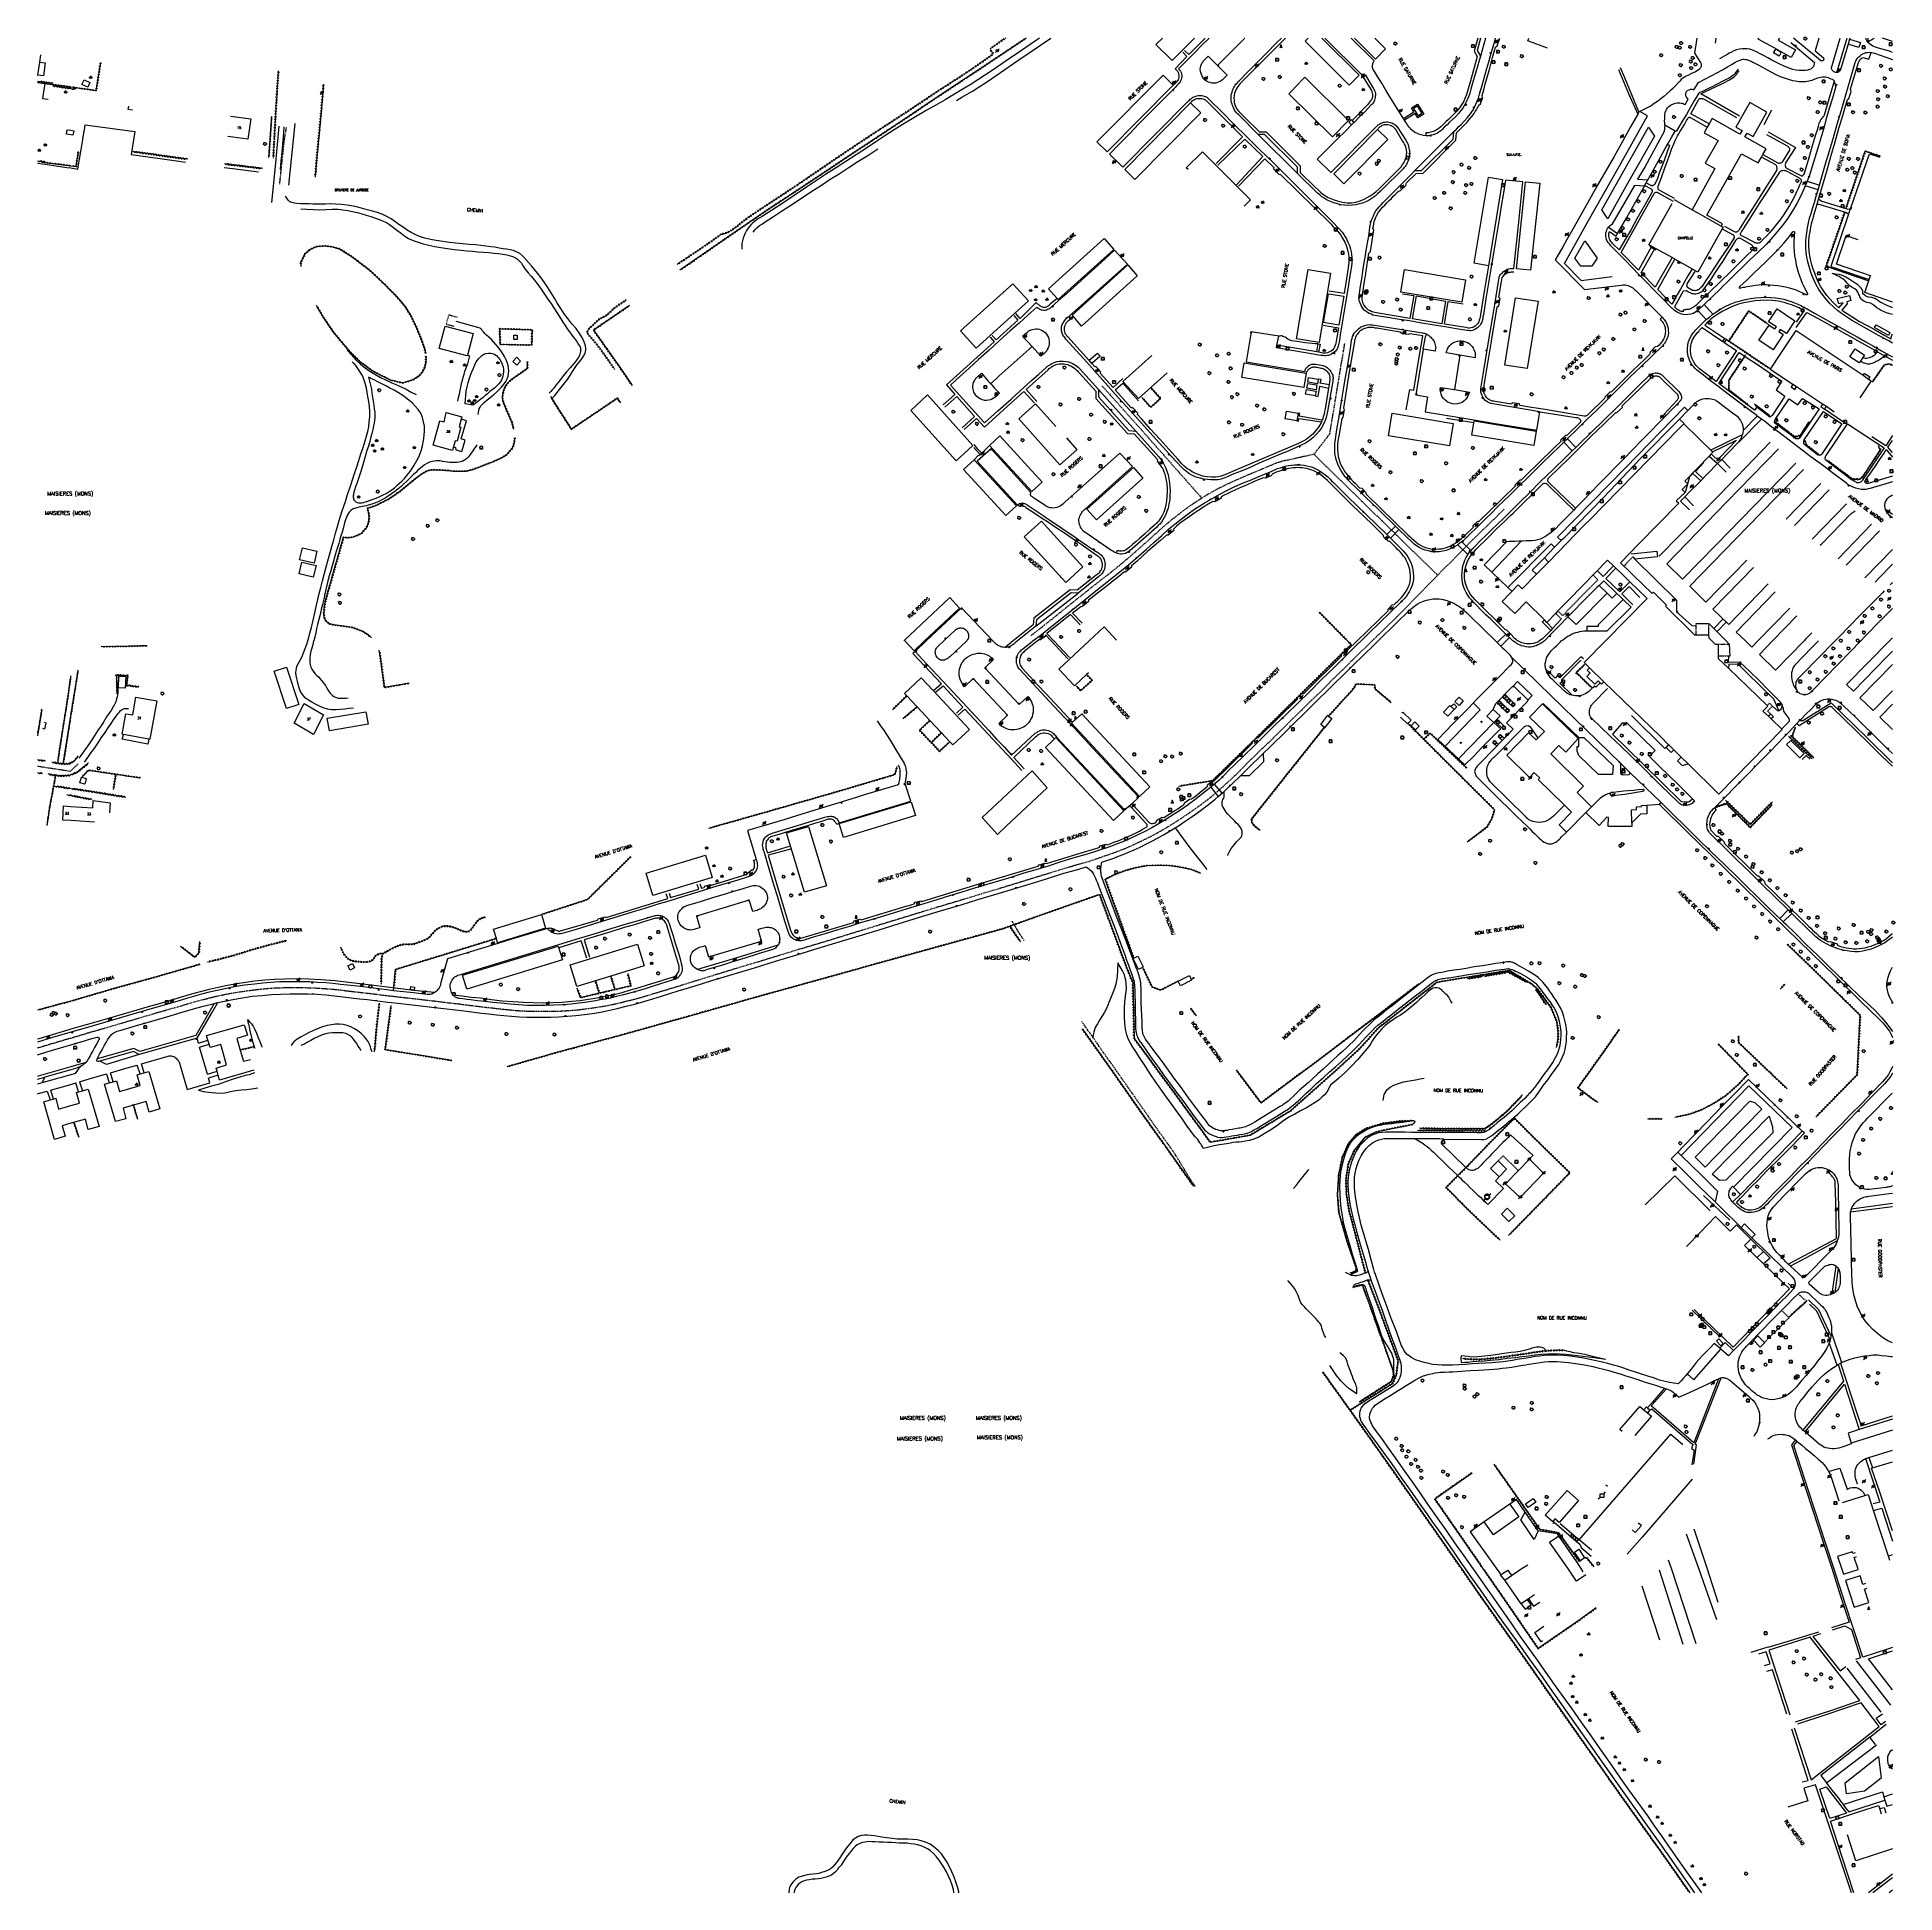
# Model space of a CAD drawing. Header units: millimetres. Extents: x 121000 to 122001, y 132000 to 133001.
import ezdxf
from ezdxf.enums import TextEntityAlignment as Align

# ---------------------------------------------------------------- set-up
doc = ezdxf.new("R2010")
doc.units = ezdxf.units.MM
doc.linetypes.add('DASHED', pattern=[0.75, 0.5, -0.25])
doc.layers.get('0').update_dxf_attribs({"linetype": 'CONTINUOUS'})
for name, color, linetype in [('W0001', 6, 'DASHED'), ('W0004', 5, 'CONTINUOUS'), ('W0006', 2, 'CONTINUOUS'), ('W0008', 7, 'CONTINUOUS'), ('W0014', 7, 'CONTINUOUS'), ('W0017', 7, 'CONTINUOUS'), ('W0020', 2, 'CONTINUOUS'), ('W0070', 7, 'DASHED'), ('W0071', 7, 'CONTINUOUS'), ('W0101', 7, 'CONTINUOUS'), ('W0104', 1, 'CONTINUOUS'), ('W0105', 7, 'CONTINUOUS'), ('W0112', 1, 'DASHED'), ('W0211', 2, 'CONTINUOUS'), ('W0214', 2, 'CONTINUOUS'), ('W0220', 5, 'DASHED'), ('W0300', 7, 'CONTINUOUS'), ('W0303', 7, 'CONTINUOUS'), ('W0310', 3, 'CONTINUOUS'), ('W0323', 7, 'CONTINUOUS'), ('W0330', 7, 'CONTINUOUS'), ('W0333', 7, 'CONTINUOUS'), ('W0401', 7, 'CONTINUOUS'), ('W0420', 7, 'CONTINUOUS'), ('W0438', 7, 'CONTINUOUS'), ('W0439', 7, 'CONTINUOUS'), ('W0473', 7, 'CONTINUOUS'), ('W0600', 7, 'CONTINUOUS'), ('W0980', 7, 'CONTINUOUS'), ('W0983', 7, 'CONTINUOUS'), ('W0984', 7, 'CONTINUOUS'), ('W0989', 7, 'CONTINUOUS'), ('W0991', 7, 'CONTINUOUS')]:
    doc.layers.add(name, color=color, linetype=linetype)
doc.styles.get("Standard").update_dxf_attribs({"font": 'romans.shx', "width": 0.85})

# ---------------------------------------------------------------- blocks, each defined once
blk = doc.blocks.new('T420')
for p, q in [((0.7, 0.7), (-0.8, 0.7)), ((-0.8, 0.7), (-0.8, -0.8)), ((0.7, 0.7), (0.7, -0.8)), ((0.7, -0.8), (-0.8, -0.8))]:
    blk.add_line(p, q)
blk.add_ellipse((0, 0), major_axis=(-0.53, 0.53), ratio=1, start_param=3.926991, end_param=10.210176)
blk = doc.blocks.new('T473')
for p, q in [((-0.166667, 0.166667), (0.166667, -0.166667)), ((-0.166667, -0.166667), (0.166667, 0.166667)), ((0.500001, 0.500001), (1.000002, 1.000002)), ((-1.000002, -1.000002), (-0.500001, -0.500001))]:
    blk.add_line(p, q)
blk.add_ellipse((0, 0), major_axis=(0.471405, 0.471405), ratio=1, start_param=5.4977871438, end_param=11.780972451)
blk = doc.blocks.new('T300')
for p, q in [((-0.8, 0.5), (-0.9, 0.3)), ((-0.9, 0.3), (-0.9, 0.2)), ((-0.9, 0.2), (-0.7, 0.1)), ((-0.7, 0.6), (-0.8, 0.5)), ((-0.8, -0.1), (-0.7, 0.1)), ((-0.6, 0.7), (-0.7, 0.6)), ((-0.7, 0.1), (-0.7, 0.1)), ((-0.5, 0.7), (-0.6, 0.7)), ((-0.3, 0.6), (-0.5, 0.7)), ((-0.3, 0.6), (-0.2, 0.7)), ((-0.2, 0.6), (-0.3, 0.6)), ((-0.2, 0.7), (-0.1, 0.8)), ((-0.1, 0.8), (0.1, 0.8)), ((0.1, 0.8), (0.2, 0.7)), ((0.2, 0.7), (0.3, 0.6)), ((0.3, 0.6), (0.4, 0.5)), ((0.5, 0.5), (0.3, 0.5)), ((0.4, 0.5), (0.4, 0.5)), ((0.6, 0.4), (0.5, 0.5)), ((0.6, 0.4), (0.7, 0.3)), ((0.7, 0.3), (0.7, 0.2)), ((0.7, 0.2), (0.7, 0.1)), ((0.7, 0.1), (0.7, -0.2)), ((-0.8, -0.2), (-0.8, -0.1)), ((-0.7, -0.3), (-0.8, -0.2)), ((-0.8, -0.2), (-0.8, -0.2)), ((-0.7, -0.4), (-0.7, -0.3)), ((-0.5, -0.5), (-0.7, -0.4)), ((-0.4, -0.5), (-0.5, -0.5)), ((-0.4, -0.5), (-0.3, -0.5)), ((-0.3, -0.5), (-0.3, -0.4)), ((-0.3, -0.6), (-0.3, -0.5)), ((-0.3, -0.5), (-0.3, -0.5)), ((-0.2, -0.7), (-0.3, -0.6)), ((-0.1, -0.8), (-0.2, -0.7)), ((0.1, -0.8), (-0.1, -0.8)), ((0.2, -0.7), (0.1, -0.8)), ((0.3, -0.5), (0.2, -0.5)), ((0.3, -0.6), (0.2, -0.7)), ((0.2, -0.7), (0.2, -0.7)), ((0.5, -0.4), (0.3, -0.5)), ((0.3, -0.5), (0.3, -0.6)), ((0.3, -0.5), (0.3, -0.5)), ((0.6, -0.3), (0.5, -0.4)), ((0.7, -0.2), (0.6, -0.3)), ((0.6, -0.3), (0.6, -0.3))]:
    blk.add_line(p, q)
blk = doc.blocks.new('T303')
for p, q in [((-0.8, 0), (-0.3, 0.2)), ((-0.3, -0.2), (-0.8, 0)), ((-0.3, 0.2), (0, 0.8)), ((0, 0.8), (0.3, 0.2)), ((0.3, 0.2), (0.8, 0)), ((0.8, 0), (0.3, -0.2)), ((-0.5, -0.6), (-0.3, -0.2)), ((0, -0.3), (-0.5, -0.6)), ((0.6, -0.6), (0, -0.3)), ((0.3, -0.2), (0.6, -0.6))]:
    blk.add_line(p, q)
blk = doc.blocks.new('T438')
for p, q in [((-0.4, 0.2), (0.4, 0.2)), ((-0.4, -0.2), (-0.4, 0.2)), ((0.15, 1.1), (-0.3, 1.1)), ((-0.3, 1.1), (-0.3, 0.5)), ((-0.3, 0.5), (0.15, 0.5)), ((0.3, 0.65), (0.3, 0.95)), ((0.4, 0.2), (0.4, -0.2))]:
    blk.add_line(p, q)
at = {"flags": 128}
for points in [[(-0.4, -0.2), (0.4, 0.2)], [(0.4, -0.2), (-0.4, -0.2)]]:
    blk.add_lwpolyline(points, dxfattribs=at)
for centre, major_axis, start_param, end_param in [((0.15, 0.95), (0.106, -0.106), 0.7853982, 2.3561945), ((0.15, 0.65), (0.106, 0.106), 3.9269908, 5.4977871)]:
    blk.add_ellipse(centre, major_axis=major_axis, ratio=1, start_param=start_param, end_param=end_param)
blk = doc.blocks.new('T401')
for p, q in [((-0.3, 0.3), (0, 0.3)), ((-0.3, -0.25), (-0.3, 0.3)), ((-0.3, 0.15), (0, 0.15)), ((-0.3, 0), (0, 0)), ((0, 0.3), (0, -0.25)), ((-0.3, -0.15), (0, -0.15)), ((-0.3, -0.25), (-0.3, -0.3)), ((-0.3, -0.3), (0, -0.3)), ((0, -0.3), (0, -0.25))]:
    blk.add_line(p, q)
blk = doc.blocks.new('T600')
for p, q in [((-0.999999, 0.999999), (0.999999, 0.999999)), ((-0.999999, -0.999999), (-0.999999, 0.999999)), ((0.999999, 0.999999), (1.999998, 1.999998)), ((0.999999, 0.999999), (0.999999, -0.999999)), ((-0.999999, -0.999999), (-1.999998, -1.999998)), ((0.999999, -0.999999), (-0.999999, -0.999999))]:
    blk.add_line(p, q)
blk = doc.blocks.new('t323o')
at = {"color": 0, "linetype": 'Continuous'}
for radius in [0.25, 0.15]:
    blk.add_circle((0, 0), radius, dxfattribs=at)
blk = doc.blocks.new('t220o')
at = {"color": 0, "linetype": 'Continuous'}
for p, q in [((-0.25, 0.25), (0.25, 0.25)), ((-0.25, -0.25), (0.25, -0.25))]:
    blk.add_line(p, q, dxfattribs=at)
blk = doc.blocks.new('t310o')
at = {"color": 0, "linetype": 'Continuous'}
for centre, start, end in [((-0.5, 0.4), 216.8699, 323.1304), ((0.5, -0.4), 36.8699, 143.1303)]:
    blk.add_arc(centre, 0.625, start, end, dxfattribs=at)

msp = doc.modelspace()

# ---------------------------------------------------------------- linework, layer by layer
at = {"layer": 'W0001'}
for points in [[(121130.6, 132921.2), (121133.1, 132945), (121134.3, 132951.8)], [(121688.2, 132775.6), (121696.7, 132786.6), (121697.5, 132791.4), (121698.3, 132796.2), (121699.1, 132800.9), (121700, 132806.5), (121700.9, 132812), (121701.8, 132817.5), (121702.7, 132823.1), (121703.7, 132828.6), (121704.6, 132834.1), (121704.8, 132835.6)], [(121573.9, 132812.6), (121593.9, 132790.2), (121627.7, 132752)], [(121688.2, 132775.6), (121674.8, 132772.6), (121673.3, 132772.3), (121671.7, 132772), (121670.3, 132771.6), (121668.9, 132771.1), (121667.5, 132770.7), (121664, 132769.2), (121660.4, 132767.7), (121656.9, 132766.2), (121652.7, 132764.5), (121648.6, 132762.7), (121644.5, 132760.9), (121640.4, 132759), (121636.4, 132757), (121632.4, 132754.8), (121627.7, 132752)], [(121688.2, 132775.6), (121705.5, 132758.6), (121709.6, 132754.6), (121713.7, 132750.6), (121719.1, 132745.3), (121724.6, 132740), (121730, 132734.7), (121730.1, 132734.6), (121732, 132732.8), (121732.7, 132732.1), (121735.4, 132729.4), (121754.9, 132710.4)], [(121535.5, 132677.8), (121540, 132681.3), (121545, 132685.2), (121552.8, 132691.5), (121560.7, 132697.8), (121568.6, 132704.1), (121573.8, 132708.2), (121579, 132712.2), (121584.1, 132716.4), (121588.3, 132719.9), (121592.4, 132723.5), (121596.5, 132727.1), (121600.6, 132730.8), (121604.7, 132734.5), (121608.9, 132738.2), (121612.1, 132740.8), (121615.4, 132743.4), (121618.7, 132746), (121623.2, 132749.1), (121627.7, 132752)], [(121754.9, 132710.4), (121772.4, 132728.2), (121775.5, 132731.2), (121778.6, 132734.3), (121781.7, 132737.3), (121784.7, 132740.2), (121787.7, 132743.1), (121790.8, 132746)], [(121719.5, 132675), (121722.1, 132677.5), (121727, 132682.2), (121731.9, 132687), (121754.9, 132710.4)], [(121018, 132460.9), (121027, 132463.6), (121036.1, 132466.2), (121045.3, 132468.9), (121054.4, 132471.6), (121061.9, 132473.8), (121069.5, 132476), (121077, 132478.1), (121080.8, 132479.3), (121084.6, 132480.4), (121088.4, 132481.4), (121092.6, 132482.5), (121096.8, 132483.5), (121101, 132484.4), (121106.3, 132485.4), (121111.7, 132486.2), (121117, 132486.9), (121121.5, 132487.4), (121125.9, 132487.8), (121130.4, 132488), (121134.4, 132488.1), (121138.5, 132488.2), (121142.6, 132488.1), (121146.9, 132488), (121151.2, 132487.8), (121155.5, 132487.5), (121159.4, 132487.2), (121163.3, 132486.8), (121167.1, 132486.3), (121174.2, 132485.5), (121181.2, 132484.7), (121188.3, 132483.8), (121191.9, 132483.4), (121196.2, 132482.9), (121202.4, 132482.2), (121208.5, 132481.5), (121214.7, 132480.8), (121220.9, 132480), (121227.2, 132479.3), (121233.5, 132478.5), (121237.4, 132478), (121241.4, 132477.5), (121245.3, 132477.1), (121249.4, 132476.6), (121253.4, 132476.2), (121257.5, 132475.8), (121261.6, 132475.5), (121265.8, 132475.4), (121270, 132475.3), (121274.3, 132475.3), (121278.6, 132475.3), (121283, 132475.5), (121287.6, 132475.8), (121292.2, 132476.2), (121296.8, 132476.8), (121301.1, 132477.4), (121305.4, 132478.1), (121309.7, 132478.9), (121314.5, 132480), (121319.2, 132481.2), (121324, 132482.4), (121328.8, 132483.8), (121333.6, 132485.3), (121338.4, 132486.7), (121347.5, 132489.5), (121356.5, 132492.3), (121365.6, 132495.1), (121377, 132498.6), (121388.4, 132502), (121399.8, 132505.5), (121411.2, 132509), (121422.7, 132512.4), (121434.1, 132515.9), (121444.9, 132519.2), (121455.6, 132522.5), (121466.4, 132525.8), (121477.6, 132529.2), (121488.7, 132532.6), (121499.9, 132535.9), (121508.9, 132538.7), (121518, 132541.4), (121527.1, 132544.2), (121536.5, 132547.1), (121545.9, 132550), (121555.3, 132552.9), (121559.3, 132554), (121563.3, 132555.2), (121567.3, 132556.3), (121573.4, 132558.4), (121575.5, 132559.1), (121577.7, 132559.9), (121579.8, 132560.6), (121582.4, 132561.6), (121585, 132562.6), (121587.5, 132563.6), (121590.8, 132565), (121594, 132566.6), (121597.2, 132568.1), (121600.4, 132569.7), (121603.5, 132571.4), (121606.6, 132573.1), (121609.3, 132574.7), (121612, 132576.4), (121612.9, 132576.9), (121614.7, 132578.1), (121618.4, 132580.5), (121622.1, 132583), (121625.7, 132585.6), (121628.7, 132587.8), (121631.7, 132590.1), (121634.6, 132592.4), (121636.2, 132593.8), (121637.6, 132595), (121638.2, 132595.6), (121639.3, 132596.5), (121640.5, 132597.7), (121643.4, 132600.3), (121645.1, 132602), (121646.9, 132603.7), (121648.2, 132605), (121648.6, 132605.4), (121651.7, 132608.5), (121654.7, 132611.5), (121657.8, 132614.5), (121660.4, 132617), (121660.8, 132617.4), (121663.8, 132620.3), (121666.7, 132623.2), (121670.4, 132626.7), (121674, 132630.3), (121677.7, 132633.9), (121681.9, 132638), (121686, 132642.1), (121690.2, 132646.2), (121694.7, 132650.6), (121699.1, 132655), (121703.5, 132659.3), (121709, 132664.7), (121714.5, 132670.1), (121719.5, 132675)], [(121018, 132605), (121022, 132608.7)], [(121000, 132607.5), (121017.8, 132604.8), (121018, 132605)], [(121000, 132455.6), (121005.1, 132457.1), (121015.5, 132460.2), (121018, 132460.9)]]:
    msp.add_lwpolyline(points, dxfattribs=at)
at = {"layer": 'W0004'}
for points in [[(121636.2, 132985.2), (121650.9, 133000)], [(121536.2, 132833.7), (121518.4, 132817.9), (121513.9, 132813.6)], [(121766.8, 132829.1), (121763.9, 132810.5)], [(121794.2, 132666.7), (121816.2, 132645.2), (121834.7, 132627.2), (121853.4, 132609.1), (121858.3, 132604.2), (121858.4, 132604.1), (121875.3, 132587.9)], [(121758.2, 132406.4), (121756, 132406.5), (121753.7, 132406.5), (121751.5, 132406.5), (121749.4, 132406.5), (121747.4, 132406.5), (121745.3, 132406.6), (121744.3, 132406.6), (121743.3, 132406.6), (121742.2, 132406.7)]]:
    msp.add_lwpolyline(points, dxfattribs=at)
at = {"layer": 'W0006'}
for points in [[(121778, 133000), (121776.1, 132993.3), (121777.9, 132990.2)], [(121823.2, 132878.5), (121836.1, 132901.6), (121852, 132929.6), (121868, 132958.1), (121863.9, 132960.4)], [(121742.6, 132928.6), (121746.2, 132928.7), (121763.3, 132945.6), (121763.6, 132949.5)], [(121877.3, 132953), (121876.9, 132949.7), (121866.7, 132930.7), (121862.6, 132923.9), (121868.2, 132923.6)], [(121679.3, 132927), (121679.3, 132930.5), (121661.6, 132948), (121658.2, 132948)], [(121866.3, 132920.1), (121860.9, 132920.6), (121848.8, 132899.5), (121846.9, 132898.1)], [(121823.2, 132878.5), (121832.2, 132869.3), (121849, 132871.4)], [(121572, 132810.3), (121572.1, 132806.6), (121588.4, 132788.5), (121592.1, 132788.1)], [(121821.5, 132729.1), (121819.5, 132730.9), (121838, 132749.8), (121856.2, 132768.4), (121887.9, 132801), (121889.8, 132799.2)], [(121934.2, 132782.1), (121907.2, 132754.2), (121874.3, 132720.7)], [(121947.9, 132770.9), (121925.3, 132747.6), (121905.2, 132727), (121886.8, 132708.3), (121878.5, 132716.6), (121910.6, 132749.8), (121938.6, 132778.5)], [(121921.5, 132718.6), (121899.5, 132695.9), (121890.8, 132704.5), (121922.1, 132736.7), (121952.1, 132767.5)], [(121961.5, 132759.9), (121942.8, 132740.6)], [(121947.2, 132737.2), (121965.9, 132756.4)], [(121975.2, 132748.9), (121956.8, 132729.9)], [(121961.2, 132726.5), (121961.6, 132727), (121977.7, 132743.7), (121979.9, 132745.1)], [(121799.9, 132728.8), (121784.1, 132712.1)], [(121988.8, 132737.9), (121970.7, 132719.2)], [(121975.1, 132715.8), (121993.1, 132734.3)], [(121792.7, 132703.8), (121816, 132727.4), (121817.9, 132725.5)], [(122000, 132724.3), (121985.2, 132709)], [(121933.1, 132705.7), (121911.9, 132683.9), (121903.3, 132692.2), (121925.1, 132714.5)], [(122000, 132716.4), (121992.9, 132709), (121990.7, 132706.7)], [(121560.9, 132700.8), (121557.2, 132701), (121538.6, 132686.3), (121538.3, 132682.9)], [(121846.2, 132700.8), (121829.5, 132683.9), (121825.1, 132688)], [(121920.8, 132675), (121915.8, 132679.8), (121936.8, 132701.5)], [(121835.5, 132680.5), (121835.5, 132682.9), (121841.6, 132683), (121841.6, 132683.9), (121854.8, 132697.4)], [(121944.8, 132692.7), (121927.5, 132675)], [(121935.4, 132675), (121948.5, 132688.5)], [(121956.6, 132679.4), (121953.2, 132675.9), (121952.4, 132675)], [(121927.5, 132675), (121924.3, 132671.7), (121920.8, 132675)], [(121952.4, 132675), (121937, 132659.2), (121928.3, 132667.7), (121935.4, 132675)], [(121960.1, 132675), (121956.6, 132671.5), (121947.2, 132661.8), (121946.9, 132661.2), (121946.5, 132660.6), (121946.2, 132660), (121945.9, 132658.9), (121945.7, 132657.8), (121945.6, 132656.7), (121945.7, 132655.5), (121945.8, 132654.4), (121946, 132653.3), (121946.3, 132652.4), (121946.5, 132651.6), (121946.9, 132650.8), (121947.3, 132650.1), (121947.8, 132649.4), (121948.2, 132648.8)], [(122000, 132669.4), (121996.9, 132666.2), (121979, 132647.9), (121975.3, 132651.5), (121998.4, 132675)], [(121998.4, 132675), (122000, 132676.6)], [(122000, 132648), (121989.6, 132637.4), (121982.4, 132644.3), (122000, 132662.3)], [(121774.1, 132641.5), (121777.7, 132637.9), (121758.9, 132618.2)], [(122000, 132627.3), (121993.2, 132633.9), (122000, 132640.9)], [(121766.1, 132611.4), (121785.2, 132631), (121781.4, 132634.4), (121784.8, 132638)], [(121660.8, 132614.3), (121660.9, 132609.8), (121653.2, 132602.2), (121648.6, 132602.3)], [(121859.5, 132576.9), (121859.3, 132583.9), (121862.1, 132584.1), (121862, 132585.6), (121864.8, 132585.7), (121864.8, 132586.3), (121867.6, 132586.5)], [(121054.8, 132452), (121037.2, 132446.7), (121033.7, 132448.4)], [(121000, 132438.7), (121004, 132439.8)], [(121018, 132441.1), (121002.4, 132436.8)], [(121022.9, 132445.4), (121020.3, 132441.8), (121018, 132441.1)], [(121884.3, 132399.3), (121886.1, 132397.6), (121922.7, 132435.1), (121945.9, 132412.6), (121914.3, 132380.5)], [(121886.1, 132397.6), (121896.9, 132387.2), (121905.8, 132378.4), (121904.4, 132372.5)], [(121918.4, 132358.8), (121920.2, 132360.7), (121926.1, 132355), (121924.3, 132353.2)], [(121889.3, 132279.8), (121893, 132276.6), (121907.5, 132293.1)], [(122000, 132249.4), (121977.7, 132242.5)], [(121987.4, 132234.8), (122000, 132238.6)], [(121965.6, 132227.1), (121971.6, 132229), (121975.6, 132217.7)], [(121892.1, 132223.1), (121865.1, 132191.7), (121857.1, 132182.6)], [(121793.7, 132209.5), (121798.6, 132202.7), (121784.9, 132193.1), (121780, 132200)], [(121809.1, 132195.1), (121806.9, 132190.5), (121799.7, 132201.1), (121802.1, 132205.2)], [(121859.7, 132195.7), (121861.3, 132194.3), (121864.7, 132198.1), (121863, 132199.4)], [(121825, 132175), (121815.2, 132189.1), (121820.1, 132192.5)], [(121888.8, 132193.5), (121895.4, 132175)], [(121900.1, 132175), (121893.2, 132196.1)], [(121879.2, 132179.6), (121880.8, 132175)], [(121834.8, 132171.5), (121829.8, 132168.1), (121825, 132175)], [(121887.2, 132133.9), (121874.4, 132173.9)], [(121880.8, 132175), (121894, 132134.4)], [(121895.4, 132175), (121905.1, 132147.3)], [(121906.1, 132156.5), (121900.1, 132175)], [(121864.9, 132165.6), (121874.5, 132136.4)], [(121994, 132097.4), (121975.7, 132121.1)], [(121999.2, 132101.2), (121980.7, 132125.1)], [(121991.4, 132079.6), (121964.5, 132059.2)], [(121973.4, 132047.7), (121994.7, 132054.4), (121995.4, 132051.8), (121996, 132049.9)], [(121995.4, 132051.8), (122000, 132053.3)], [(122000, 132001.4), (121998.2, 132000)]]:
    msp.add_lwpolyline(points, dxfattribs=at)
for points in [[(121846.6, 132902.6), (121843.4, 132907.4), (121859.2, 132935.5), (121868.5, 132951.9), (121871.8, 132947.2), (121857.2, 132921.6)], [(121838, 132877), (121832, 132877), (121828.9, 132881.4), (121834.2, 132890.7), (121840.9, 132881.4)], [(121849.4, 132607.8), (121849.2, 132602.9), (121841.5, 132603), (121830.9, 132613.2), (121830.1, 132615.6), (121830.1, 132618.1), (121830.9, 132618.1), (121831, 132623), (121833.7, 132623)], [(121899.1, 132391.3), (121893.7, 132396.7), (121923.2, 132426.8), (121925.8, 132426.1), (121929.6, 132422.5), (121911.3, 132403.9)], [(121910.2, 132384.2), (121906.8, 132384), (121902.9, 132387.5), (121933.5, 132418.7), (121935.3, 132413), (121935.5, 132409.8)], [(121975.2, 132053.4), (121974.5, 132059.4), (121992.6, 132073.6), (121994, 132061.9), (121985, 132054.8)]]:
    msp.add_lwpolyline(points, close=True, dxfattribs=at)
at = {"layer": 'W0008'}
msp.add_lwpolyline([(121132.9, 132952.1), (121132.6, 132948.7), (121132.1, 132942.9), (121131.7, 132938.3), (121131.2, 132933.7), (121130.8, 132929.2)], dxfattribs=at)
at = {"layer": 'W0014'}
for points in [[(121629.6, 133000), (121620.7, 132991.1), (121618.4, 132993.4)], [(121672.8, 133000), (121662.8, 132989.9), (121649.1, 132976.2), (121648.4, 132975.5), (121647.8, 132974.8), (121647.3, 132974.1), (121646.7, 132973.3), (121646.2, 132972.4), (121645.8, 132971.5), (121645.4, 132970.3), (121645.1, 132969), (121645, 132967.7), (121645.1, 132966.5), (121645.2, 132965.3), (121645.5, 132964.1), (121646.1, 132962.8), (121646.8, 132961.6), (121647.7, 132960.4), (121648.7, 132959.3), (121649.9, 132958.2), (121651, 132957.1), (121658.8, 132949.5), (121662.4, 132949.4), (121680.8, 132931.1), (121680.8, 132927.6), (121688.9, 132919.6), (121690.4, 132918.2), (121691.9, 132916.7), (121693.5, 132915.5), (121695.9, 132914.1), (121698.5, 132912.9), (121701.2, 132912.1), (121703.6, 132911.5), (121706.1, 132911.2), (121708.5, 132911.2), (121710.8, 132911.6), (121713.1, 132912.3), (121715.3, 132913.2), (121716.9, 132914), (121718.5, 132914.9), (121720.1, 132916), (121721.6, 132917.2), (121723.1, 132918.6), (121724.6, 132920), (121735.1, 132930.6), (121735.9, 132931.8), (121736.8, 132933), (121737.4, 132934.3), (121737.8, 132935.6), (121738.1, 132937), (121738.2, 132938.4), (121738.1, 132939.5), (121737.8, 132940.7), (121737.5, 132941.9), (121737, 132942.9), (121736.4, 132943.9), (121735.8, 132944.8), (121732.3, 132950.7), (121731.8, 132951.2), (121731.4, 132951.7), (121730.9, 132952.2), (121730.2, 132952.6), (121729.5, 132952.9), (121728.7, 132953.1), (121727.8, 132953.3), (121726.9, 132953.3), (121726, 132953.2), (121725.4, 132953), (121724.8, 132952.8), (121724.2, 132952.4), (121723.8, 132952.2), (121723.5, 132952), (121723.2, 132951.7), (121723, 132951.4), (121722.8, 132951.1), (121722.5, 132950.8)], [(121719.9, 132897.4), (121720.2, 132898.6), (121720.4, 132899.8), (121720.7, 132901.1), (121721.1, 132902.3), (121721.5, 132903.5), (121722, 132904.6), (121722.9, 132906.1), (121724, 132907.4), (121725.1, 132908.8), (121726.3, 132910), (121727.5, 132911.2), (121728.7, 132912.4), (121729.9, 132913.6), (121730.9, 132914.7), (121732.1, 132915.9), (121732.8, 132916.5), (121733.4, 132917.1), (121734.1, 132917.7), (121734.9, 132917.8), (121737.7, 132920.6), (121738, 132921.9), (121743.3, 132927), (121747.1, 132927.2), (121764.7, 132945), (121765, 132948.9), (121770.8, 132954.7), (121772, 132956.3), (121773.3, 132957.8), (121774.5, 132959.4), (121775.1, 132960.4), (121775.8, 132961.4), (121776.3, 132962.4), (121776.6, 132962.9), (121776.8, 132963.4), (121777, 132963.9), (121777.9, 132964.6), (121779.1, 132967.7), (121778.8, 132969.1), (121779.7, 132972.1), (121780.5, 132975.2), (121781.4, 132978.2), (121783, 132983.8), (121784.5, 132989.5), (121786.1, 132995.1), (121787, 132995.8), (121788.3, 133000)], [(121776.5, 133000), (121774.5, 132992.9), (121776.2, 132990), (121772.3, 132976.3), (121771.7, 132973.9), (121771, 132971.4), (121770.2, 132969.1), (121769.6, 132967.5), (121768.9, 132966), (121768.1, 132964.5), (121766.7, 132962.5), (121765.2, 132960.7), (121763.6, 132959), (121762.2, 132957.5), (121760.7, 132956.2), (121759.3, 132954.8), (121758.4, 132953.9), (121757.4, 132953), (121756.5, 132952.2), (121755.6, 132951.4), (121754.6, 132950.7), (121753.6, 132950.1), (121752.5, 132949.6), (121751.2, 132949.3), (121750, 132949), (121749.5, 132949), (121749, 132949), (121748.5, 132949), (121748.5, 132947.4)], [(121970.1, 132981.4), (121975.6, 133000)], [(121987.1, 132998.3), (121987, 132999.3), (121987, 133000)], [(121617.4, 132992.5), (121619.7, 132990.1), (121613.3, 132983.5), (121614.3, 132982.6), (121614.5, 132982.3), (121614.7, 132982), (121614.9, 132981.7), (121615, 132981.3), (121615.2, 132980.8), (121615.3, 132980.4), (121615.3, 132979.8), (121615.3, 132979.3), (121615.3, 132978.7), (121615.1, 132978.1), (121614.9, 132977.5), (121614.6, 132976.9), (121614.4, 132976.6), (121614.1, 132976.3), (121613.8, 132976), (121613.4, 132975.6), (121613.1, 132975.3), (121612.7, 132975), (121612.6, 132974.8), (121612.4, 132974.7), (121612.3, 132974.6)], [(121975.8, 132966.9), (121976.6, 132967.5), (121977.8, 132971.3), (121977.5, 132972.5), (121981.6, 132986.3), (121981.8, 132986.9), (121982.1, 132987.5), (121982.5, 132988.1), (121982.7, 132988.4), (121983, 132988.8), (121983.4, 132989.1), (121983.6, 132989.2), (121983.8, 132989.4), (121984, 132989.5), (121987.4, 132988.6), (121988.6, 132992.3)], [(121987.1, 132998.3), (121987.1, 132997.5)], [(121713.8, 132980.4), (121718.9, 132972.3), (121719.2, 132971.7), (121719.4, 132971.1), (121719.6, 132970.6), (121719.7, 132969.6), (121719.7, 132968.6), (121719.5, 132967.6), (121719.2, 132966.8), (121718.7, 132966.1), (121718.2, 132965.4), (121717.6, 132964.7), (121717, 132964), (121716.4, 132963.4), (121708.7, 132955.5)], [(121852.4, 132983), (121857.7, 132970.2), (121862.7, 132959)], [(121863.4, 132960.2), (121855.7, 132978.5), (121853.4, 132984)], [(121916.8, 132983.2), (121916.2, 132982.4), (121915.7, 132981.6), (121915.1, 132980.8), (121914.3, 132980.1), (121913.5, 132979.4), (121912.6, 132978.8), (121911.6, 132978.3), (121910.7, 132977.8), (121909.7, 132977.3), (121907.9, 132976.4), (121906.2, 132975.5), (121904.4, 132974.6), (121903.2, 132974), (121901.9, 132973.4), (121900.6, 132972.7), (121899.5, 132972.2), (121898.3, 132971.6), (121897.2, 132971.1), (121896.7, 132970.8), (121896.1, 132970.6), (121895.6, 132970.3), (121893.4, 132966.5), (121891.2, 132962.7), (121889, 132958.8), (121887.1, 132955.7), (121885.2, 132952.7), (121883.4, 132949.6), (121882.9, 132949.9)], [(121917.6, 132958), (121896.7, 132969.9), (121898.2, 132970.6), (121899.7, 132971.4), (121901.2, 132972.1), (121902.7, 132972.8), (121904.2, 132973.5), (121905.7, 132974.2), (121907, 132974.8), (121908.4, 132975.5), (121909.8, 132976.2), (121911.2, 132976.9), (121912.6, 132977.6), (121913.9, 132978.5), (121914.7, 132979.1), (121915.4, 132979.8), (121916.1, 132980.6), (121916.5, 132981.2), (121916.9, 132981.8), (121917.4, 132982.3)], [(121933, 132949.5), (121947.7, 132941.1), (121942.4, 132932.7), (121942.3, 132932.4), (121942.2, 132932), (121942.1, 132931.7), (121942.2, 132931.3), (121942.3, 132930.8), (121942.4, 132930.4), (121942.6, 132930.2), (121942.7, 132930), (121942.9, 132929.8), (121950.6, 132925.9), (121950.8, 132925.8), (121951, 132925.8), (121951.2, 132925.7), (121951.4, 132925.8), (121951.6, 132925.8), (121951.7, 132925.9), (121951.9, 132926), (121952, 132926.2), (121952.1, 132926.4), (121952.4, 132926.7), (121952.6, 132927.1), (121952.7, 132927.5), (121952.9, 132928), (121953, 132928.5), (121953.2, 132929), (121955.1, 132935.6), (121957, 132942.1), (121959, 132948.6), (121959.6, 132950.6), (121960.2, 132952.6), (121960.8, 132954.7), (121961, 132955.1), (121961.2, 132955.6), (121961.4, 132956), (121961.9, 132956.6), (121962.4, 132957.1), (121962.9, 132957.7), (121963, 132958), (121963.2, 132958.3), (121963.4, 132958.6), (121968.7, 132976.5)], [(121621.7, 132965.1), (121622.2, 132965.6), (121622.6, 132966.1), (121623.1, 132966.5), (121623.7, 132966.9), (121624.4, 132967.2), (121625.1, 132967.4), (121625.7, 132967.5), (121626.3, 132967.5), (121627, 132967.5), (121627.7, 132967.4), (121628.5, 132967.2), (121629.1, 132966.9), (121629.6, 132966.7), (121629.9, 132966.4), (121630.3, 132966.1), (121649.7, 132946.8), (121635.5, 132932.4)], [(121736.4, 132956.6), (121742, 132960.2), (121740.7, 132962.4), (121744, 132964.4), (121747.4, 132959), (121744.1, 132957.1), (121742.7, 132959.3), (121737, 132955.8)], [(121901.2, 132953.8), (121891.3, 132959.1), (121895.4, 132966.8), (121895.6, 132967), (121895.8, 132967.2), (121896, 132967.4), (121896.2, 132967.5), (121896.5, 132967.5), (121896.7, 132967.5), (121896.9, 132967.5), (121897.1, 132967.5), (121897.3, 132967.5), (121897.6, 132967.4), (121897.8, 132967.3), (121898.1, 132967.2), (121915.9, 132957.2)], [(121934.9, 132961.1), (121930.7, 132953.3)], [(121957.7, 132904.6), (121959.4, 132910.5), (121960, 132912.4), (121960.2, 132913.1), (121962.3, 132920.3), (121964.6, 132928.2), (121966.9, 132936.1), (121969.2, 132944.1), (121971.4, 132952), (121972.9, 132957), (121974.3, 132962), (121975.8, 132966.9)], [(121882.6, 132913.5), (121874.2, 132918.1), (121874.1, 132918.2), (121873.9, 132918.4), (121873.8, 132918.5), (121873.7, 132918.7), (121873.7, 132919), (121873.7, 132919.2), (121873.7, 132919.5), (121873.7, 132919.9), (121873.8, 132920.2), (121875.5, 132924.9), (121877.2, 132929.6), (121879, 132934.3), (121880, 132937.2), (121881, 132940.1), (121882.1, 132943), (121882.8, 132944.4), (121883.4, 132945.9), (121884.2, 132947.3), (121884.8, 132948.4), (121885.5, 132949.4), (121886.2, 132950.5), (121887, 132952), (121887.9, 132953.4), (121888.7, 132954.8), (121889.1, 132955.5), (121889.5, 132956.3), (121889.9, 132957), (121890, 132957.1), (121890.1, 132957.2), (121890.2, 132957.2), (121890.3, 132957.3), (121890.4, 132957.3), (121890.5, 132957.3), (121890.6, 132957.3), (121890.7, 132957.3), (121890.9, 132957.3), (121900.2, 132952)], [(121636.3, 132931.5), (121650.9, 132945.6), (121660.6, 132936.1), (121646.5, 132920.9)], [(121878.8, 132942.7), (121879.8, 132942.2), (121878.4, 132938.1), (121876.9, 132934), (121875.3, 132929.9), (121874.3, 132927.2), (121873.3, 132924.4), (121872.2, 132921.7), (121872.1, 132921.5), (121871.9, 132921.3), (121871.7, 132921.1), (121871.5, 132920.9), (121871.3, 132920.8), (121871.1, 132920.6), (121870.9, 132920.5), (121870.6, 132920.4), (121870.3, 132920.4), (121870.1, 132920.5), (121869.9, 132920.5), (121869.8, 132920.6), (121867.3, 132921.9)], [(121938.2, 132932.8), (121938.5, 132932.7), (121938.8, 132932.6), (121939.1, 132932.6), (121939.4, 132932.6), (121939.6, 132932.7), (121939.9, 132932.7), (121940.1, 132932.8), (121940.3, 132932.9), (121940.5, 132933.1), (121940.6, 132933.2), (121940.8, 132933.3), (121940.9, 132933.4), (121944.8, 132939.6), (121944.8, 132939.7), (121944.8, 132939.9), (121944.8, 132940.1), (121944.8, 132940.3), (121944.7, 132940.5), (121944.6, 132940.7), (121944.4, 132940.9), (121944.2, 132941.1), (121944, 132941.3), (121943.8, 132941.4), (121943.6, 132941.5), (121943.4, 132941.7), (121932.4, 132947.8)], [(121647.5, 132920.1), (121661.7, 132935), (121666.5, 132930.3), (121666.3, 132929.5), (121669.2, 132926.7), (121670.2, 132926.5), (121697.2, 132899.8), (121698.6, 132898.3), (121700.1, 132896.9), (121701.4, 132895.4), (121702.7, 132893.7), (121703.8, 132891.8), (121704.8, 132889.9), (121705.5, 132888.3), (121706.1, 132886.6), (121706.5, 132884.9), (121706.8, 132883.5), (121706.9, 132882), (121707, 132880.5), (121707, 132879.1), (121706.8, 132877.7), (121706.7, 132876.2), (121704.4, 132862.3), (121696.3, 132863.6)], [(121909.5, 132898.6), (121914.7, 132895.7), (121914.9, 132895.7), (121915.2, 132895.6), (121915.5, 132895.6), (121915.8, 132895.6), (121916.1, 132895.6), (121916.4, 132895.7), (121916.6, 132895.8), (121916.7, 132895.9), (121916.9, 132896.1), (121917.2, 132896.3), (121917.4, 132896.6), (121917.6, 132896.9), (121921.1, 132902.5), (121924.7, 132908.1), (121928.2, 132913.6), (121931.4, 132918.7), (121934.6, 132923.7), (121937.8, 132928.7), (121937.8, 132929.1), (121937.9, 132929.4), (121937.9, 132929.8), (121937.9, 132930.1), (121937.8, 132930.5), (121937.7, 132930.8), (121937.5, 132931.1), (121937.4, 132931.3), (121937.2, 132931.6), (121929.4, 132935.9)], [(121930.2, 132937.2), (121938.2, 132932.8)], [(121866.6, 132920.6), (121869.9, 132918.8)], [(121869.9, 132918.8), (121870.1, 132918.6), (121870.2, 132918.5), (121870.3, 132918.3), (121870.4, 132918.1), (121870.5, 132918), (121870.5, 132917.8), (121870.5, 132917.6), (121870.5, 132917.5), (121870.5, 132917.3), (121870.5, 132917.2), (121870.4, 132917), (121870.3, 132916.8), (121867.6, 132912), (121864.9, 132907.3), (121862.2, 132902.5), (121859.1, 132896.9), (121855.9, 132891.4), (121852.7, 132885.8), (121849.3, 132889.1), (121848.9, 132889.6), (121848.4, 132890.1), (121848, 132890.7), (121847.7, 132891.2), (121847.5, 132891.8), (121847.3, 132892.5), (121847.2, 132893.1), (121847.1, 132893.6), (121847.1, 132894.2), (121847.2, 132894.7), (121847.3, 132895.2), (121847.5, 132895.7), (121851.1, 132893.3), (121851.8, 132894.7)], [(121863.2, 132874.9), (121853.8, 132884.5), (121857.4, 132890.9), (121861, 132897.3), (121864.6, 132903.8), (121866.9, 132907.9), (121869.2, 132912.1), (121871.6, 132916.2), (121871.7, 132916.4), (121871.9, 132916.6), (121872, 132916.7), (121872.2, 132916.8), (121872.4, 132916.9), (121872.6, 132916.9), (121872.8, 132916.9), (121873, 132916.9), (121873.2, 132916.9), (121873.4, 132916.8), (121873.6, 132916.7), (121873.8, 132916.6), (121881.9, 132912.1)], [(121971.2, 132854.6), (121969.5, 132856.1), (121967.9, 132857.6), (121966.4, 132859.2), (121964.6, 132861.3), (121963, 132863.5), (121961.5, 132865.9), (121960.2, 132868.2), (121959.1, 132870.7), (121958.2, 132873.2), (121957.3, 132875.4), (121956.6, 132877.7), (121956, 132880), (121955.5, 132882.6), (121955.2, 132885.2), (121955, 132887.8), (121955, 132890.4), (121955.2, 132893.1), (121955.6, 132895.6), (121956, 132898.1), (121956.6, 132900.6), (121957.3, 132903), (121957.4, 132903.6), (121957.6, 132904.1), (121957.7, 132904.6)], [(121735.9, 132862.2), (121742, 132861.2), (121739.8, 132848.9), (121721.9, 132851.9), (121721, 132852.1), (121720.2, 132852.2), (121719.4, 132852.5), (121718.5, 132852.9), (121717.6, 132853.4), (121716.9, 132854), (121716.2, 132854.7), (121715.6, 132855.4), (121715.1, 132856.2), (121714.7, 132856.9), (121714.5, 132857.5), (121714.3, 132858.2), (121714.2, 132858.9), (121714.2, 132859.6), (121714.2, 132860.3), (121714.3, 132861.3), (121714.4, 132862.2), (121714.5, 132863.1), (121714.8, 132865), (121715.1, 132866.8), (121715.4, 132868.6), (121715.6, 132870.2), (121715.9, 132871.7), (121716.1, 132873.2), (121717.8, 132884.1), (121718.6, 132884.9), (121720.4, 132896.6), (121719.9, 132897.4)], [(121908.3, 132897.1), (121913.8, 132894.2), (121914, 132894.1), (121914.2, 132893.9), (121914.4, 132893.7), (121914.5, 132893.6), (121914.6, 132893.4), (121914.6, 132893.2), (121914.7, 132893), (121914.7, 132892.8), (121914.7, 132892.5), (121914.7, 132892.4), (121914.6, 132892.2), (121914.5, 132892), (121911.1, 132886.8), (121907.6, 132881.5), (121904.1, 132876.3), (121901.8, 132872.8), (121899.5, 132869.4), (121897.2, 132865.9), (121896.8, 132865.5), (121896.5, 132865.2), (121896.1, 132864.8), (121895.8, 132864.6), (121895.4, 132864.3), (121895, 132864.2), (121894.6, 132864), (121894.1, 132863.9), (121893.6, 132863.8), (121893.1, 132863.9), (121892.7, 132863.9), (121892.2, 132864), (121889.6, 132865.5), (121889.5, 132865.7), (121889.4, 132865.9), (121889.3, 132866.1), (121889.3, 132866.3), (121889.2, 132866.6), (121889.2, 132866.8), (121889.3, 132867), (121889.3, 132867.3), (121889.4, 132867.5), (121893.6, 132874.1)], [(121870, 132887.3), (121863.2, 132874.9)], [(121872.1, 132865.8), (121864.5, 132873.5), (121871.8, 132886.3)], [(121881.2, 132881.8), (121872.1, 132865.8)], [(121891.8, 132875.3), (121889.8, 132871.8), (121887.8, 132868.2), (121885.8, 132864.7), (121884.2, 132862), (121882.7, 132859.3), (121881.1, 132856.5), (121873.5, 132864.4), (121882.8, 132880.9)], [(121782.2, 132877.3), (121781.5, 132873), (121780.8, 132868.7), (121780.2, 132864.4), (121779.4, 132859.9), (121778.7, 132855.4), (121777.9, 132850.8), (121777.8, 132849.9), (121777.6, 132848.9), (121777.3, 132847.9), (121777.1, 132847.3), (121776.8, 132846.7), (121776.5, 132846.1), (121775.8, 132845.4), (121775.1, 132844.7), (121774.2, 132844.2), (121773.6, 132844), (121772.9, 132843.8), (121772.2, 132843.7), (121771.5, 132843.7), (121770.7, 132843.8), (121770, 132844), (121758.5, 132845.8), (121760.6, 132858), (121768.7, 132856.8)], [(121794.6, 132802.7), (121785.8, 132804.1), (121785.1, 132804.2), (121784.4, 132804.3), (121783.8, 132804.5), (121783.1, 132804.8), (121782.5, 132805.2), (121781.9, 132805.6), (121781.4, 132806.1), (121781, 132806.6), (121780.6, 132807.1), (121780.3, 132807.8), (121780, 132808.5), (121779.8, 132809.2), (121779.8, 132809.8), (121779.8, 132810.3), (121779.8, 132810.9), (121779.8, 132811.5), (121779.9, 132812.2), (121780, 132812.8), (121783.9, 132836.6), (121786.9, 132855.1), (121787.8, 132855.7), (121788.6, 132859.7), (121787.9, 132860.3), (121789.2, 132868.8), (121789.4, 132869.5), (121789.5, 132870.1), (121789.7, 132870.7), (121790, 132871.3), (121790.4, 132871.8), (121790.8, 132872.3), (121791.3, 132872.7), (121791.8, 132873.1), (121792.4, 132873.4), (121793, 132873.6), (121793.5, 132873.8), (121794.1, 132873.9), (121794.7, 132874), (121795.4, 132874), (121796, 132874)], [(121549.7, 132859.6), (121545.9, 132856.5)], [(121971.2, 132854.6), (121973.4, 132857.3), (121971.1, 132856.8), (121970.3, 132859.6), (121976.9, 132861.2), (121977.6, 132858.5), (121975.5, 132857.8), (121975.7, 132856.8), (121972.8, 132853.4), (121974.8, 132852.1), (121976.7, 132850.8), (121978.7, 132849.5), (121982.3, 132847.3), (121986, 132845.3), (121989.8, 132843.2), (121992.9, 132841.4), (121996, 132839.7), (121999.2, 132837.9), (121999.8, 132839.8), (122000, 132840.3)], [(121526.4, 132850.4), (121528.6, 132847.9), (121516.9, 132837.3), (121514.7, 132839.7)], [(121545.9, 132856.5), (121545.4, 132856.1), (121545, 132855.6), (121544.5, 132855.3), (121544, 132855), (121543.5, 132854.8), (121542.9, 132854.7), (121542.4, 132854.8), (121541.8, 132854.9), (121541.3, 132855.1), (121540.8, 132855.4), (121540.4, 132855.7), (121540, 132856), (121539.7, 132856.3), (121539.3, 132856.6), (121539, 132856.8), (121538.8, 132857), (121538.6, 132857.2), (121538.4, 132857.4), (121529.8, 132848.9), (121527.5, 132851.5)], [(121585.1, 132816.4), (121579.9, 132811.7), (121573, 132819.3), (121573.3, 132819.9), (121570.6, 132822.9), (121570, 132822.7), (121555.6, 132838.7), (121555.2, 132839.2), (121554.7, 132839.8), (121554.3, 132840.4), (121554, 132841), (121553.8, 132841.7), (121553.7, 132842.4), (121553.7, 132843.1), (121553.7, 132843.9), (121553.8, 132844.6), (121554.1, 132845.3), (121554.4, 132846), (121554.8, 132846.6), (121555.3, 132847.2), (121555.9, 132847.7), (121556.5, 132848.2), (121556.8, 132848.6), (121557.1, 132849), (121557.5, 132849.4), (121557.8, 132849.6), (121558.1, 132849.8), (121558.3, 132850)], [(121875.9, 132849.6), (121874.8, 132848.4), (121875.2, 132848), (121875.5, 132847.6), (121875.9, 132847.2), (121876.4, 132846.5), (121876.8, 132845.8), (121877.1, 132845), (121877.5, 132844), (121877.6, 132842.9), (121877.7, 132841.9), (121877.6, 132840.7), (121877.4, 132839.5), (121877, 132838.4), (121876.6, 132837.6), (121876.1, 132836.7), (121875.6, 132836), (121874.9, 132835.2), (121874.2, 132834.5), (121873.4, 132833.7), (121872.2, 132833.5), (121869.5, 132830.7), (121869.3, 132829.6), (121866.3, 132826.7), (121863.3, 132823.8), (121860.3, 132820.9), (121856.3, 132817), (121852.4, 132813.1), (121848.4, 132809.2), (121847.8, 132809.3), (121844.9, 132806.5), (121844.8, 132805.7), (121835.9, 132796.9), (121835.7, 132796.7), (121835.5, 132796.6), (121835.3, 132796.4), (121835.1, 132796.3), (121834.9, 132796.3), (121834.6, 132796.2), (121834.4, 132796.2), (121834.1, 132796.2), (121833.8, 132796.2), (121828.5, 132797.1), (121823.3, 132798), (121818, 132798.9), (121811.7, 132799.9), (121805.4, 132800.9), (121799.1, 132802), (121798.9, 132802.8), (121795.1, 132803.3), (121794.6, 132802.7)], [(121948.4, 132846.8), (121952.5, 132853), (121951.1, 132853.7), (121949.8, 132854.5), (121948.4, 132855.1), (121946.2, 132856), (121943.9, 132856.8), (121941.6, 132857.5), (121938.4, 132858.1), (121935.2, 132858.5), (121931.9, 132858.7), (121928.9, 132858.6), (121925.9, 132858.4), (121923, 132857.9), (121920, 132857.3), (121917.1, 132856.5), (121914.2, 132855.5), (121911.4, 132854.3), (121908.6, 132852.8), (121905.9, 132851.2), (121904.2, 132850), (121902.4, 132848.7), (121900.8, 132847.2), (121900.2, 132846.6), (121899.6, 132845.9), (121898.9, 132845.3), (121909.7, 132838.1)], [(121948.2, 132843.9), (121953.8, 132852.1)], [(121953.8, 132852.1), (121961.6, 132847.9), (121969.3, 132843.6), (121977.1, 132839.3), (121983.8, 132835.5), (121990.5, 132831.7), (121992, 132830.9), (121995.8, 132828.7), (121997.2, 132828), (122000, 132826.4)], [(121693.2, 132845.2), (121701.4, 132843.8), (121700, 132835.5), (121699.8, 132834.8), (121699.5, 132834), (121699.2, 132833.3), (121698.8, 132832.6), (121698.3, 132832), (121697.7, 132831.4), (121697, 132831), (121696.2, 132830.6), (121695.4, 132830.3), (121694.6, 132830.2), (121693.8, 132830.2), (121693, 132830.2), (121692.2, 132830.3), (121691.5, 132830.5), (121690.7, 132830.7)], [(121737.9, 132799.5), (121739.8, 132810.6), (121742, 132810.2), (121744.6, 132825.8), (121746.8, 132839.4), (121739.8, 132840.6), (121739, 132840.2), (121735.8, 132840.6), (121734.7, 132841.4), (121722.1, 132843.6), (121721.2, 132843.7), (121720.3, 132843.9), (121719.4, 132843.9), (121718.6, 132844), (121717.9, 132843.9), (121717.2, 132843.9), (121716.3, 132843.7), (121715.5, 132843.4), (121714.7, 132843.1), (121714.1, 132842.8), (121713.5, 132842.4), (121712.9, 132842), (121712.3, 132841.4), (121711.8, 132840.8), (121711.4, 132840.2), (121711, 132839.7), (121710.8, 132839.1), (121710.5, 132838.6), (121710.3, 132837.9), (121710.1, 132837.2), (121710, 132836.5), (121707.2, 132820.1), (121704.1, 132800.5), (121704.4, 132799.7), (121703.7, 132795.7), (121703.2, 132795), (121701.5, 132785.3), (121701.3, 132783.9), (121701.1, 132782.5), (121700.9, 132781.2), (121700.8, 132779.6), (121700.9, 132778), (121701, 132776.4), (121701.3, 132774.5), (121701.7, 132772.7), (121702.3, 132770.9), (121703, 132769.3), (121703.9, 132767.7), (121704.8, 132766.2), (121705.7, 132765.1), (121706.6, 132764), (121707.6, 132762.9), (121708.5, 132761.9), (121709.4, 132761), (121710.4, 132760), (121712.8, 132757.6), (121713.9, 132757.3), (121716, 132755.2), (121716.4, 132754.1), (121739, 132732.1), (121740, 132731.2), (121741, 132730.3), (121742, 132729.4), (121743.1, 132728.4), (121744.3, 132727.4), (121745.6, 132726.6), (121746.9, 132725.9), (121748.3, 132725.4), (121749.7, 132725), (121751.1, 132724.7), (121752.5, 132724.5), (121753.9, 132724.5), (121755.4, 132724.6), (121756.9, 132724.7), (121758.3, 132725), (121759.7, 132725.4), (121761.1, 132725.9), (121762.4, 132726.5), (121763.8, 132727.4), (121765.3, 132728.3), (121766.6, 132729.4), (121767.7, 132730.2), (121768.7, 132731.1), (121769.7, 132732), (121774.1, 132736.3), (121773.9, 132737), (121776.6, 132739.6), (121777.1, 132739.4), (121796.6, 132758.4)], [(121747.1, 132832.3), (121748.3, 132839), (121748.9, 132840.4)], [(121915.9, 132831.6), (121905, 132814.8), (121896.1, 132821.7), (121895.2, 132822.6), (121894.3, 132823.4), (121893.5, 132824.4), (121892.7, 132825.7), (121892.1, 132827.1), (121891.6, 132828.6), (121891.3, 132829.9), (121891.2, 132831.2), (121891.2, 132832.6), (121891.3, 132833.5), (121891.4, 132834.4), (121891.6, 132835.2), (121891.9, 132836.3), (121892.3, 132837.3), (121892.8, 132838.2), (121893.3, 132839.1), (121893.9, 132839.9), (121894.5, 132840.7), (121895, 132841.3), (121895.6, 132841.9), (121896.1, 132842.5), (121896.6, 132843), (121897, 132843.4), (121897.5, 132843.9), (121908.6, 132836.4)], [(121513.7, 132838.7), (121515.8, 132836.2), (121490, 132813), (121494.6, 132807.9), (121488.2, 132802.2)], [(121690.7, 132830.7), (121689.7, 132830.8), (121668.2, 132834.4)], [(121909.3, 132835.9), (121915.9, 132831.6)], [(121910.5, 132837.6), (121911.8, 132836.6)], [(121538.8, 132804), (121533.1, 132810.6), (121544.8, 132821.2), (121545.4, 132821.8), (121546.1, 132822.3), (121546.7, 132822.8), (121547.5, 132823.3), (121548.4, 132823.7), (121549.2, 132824), (121550, 132824.2), (121550.8, 132824.3), (121551.6, 132824.4), (121552.5, 132824.4), (121553.4, 132824.4), (121554.3, 132824.2), (121555.4, 132824), (121556.4, 132823.5), (121557.4, 132823.1), (121558.2, 132822.6), (121559, 132822.1), (121559.7, 132821.5), (121560.5, 132820.8), (121561.1, 132820.1), (121561.8, 132819.4), (121570.5, 132809.6), (121570.6, 132805.7), (121587.7, 132786.9), (121591.3, 132786.7), (121603.8, 132772.8), (121603.6, 132772.1), (121605.9, 132768.6), (121606.4, 132768.5), (121606.9, 132767.4), (121607.3, 132766.2), (121607.7, 132765.1), (121608.2, 132763.3), (121608.5, 132761.5), (121608.8, 132759.7), (121609, 132757.4), (121609, 132755.2), (121608.9, 132752.9), (121608.7, 132750.6), (121608.4, 132748.3), (121607.8, 132746.1), (121607.2, 132744.4), (121606.3, 132742.7), (121605.4, 132741.1), (121604.9, 132740.3), (121604.3, 132739.5), (121603.7, 132738.8), (121603.2, 132738.3), (121602.7, 132737.9), (121602.2, 132737.4), (121599.5, 132735), (121596.8, 132732.6), (121594.2, 132730.2), (121592.3, 132728.6), (121590.4, 132727), (121588.5, 132725.3), (121587.9, 132724.8), (121587.2, 132724.3), (121586.5, 132723.9), (121585.9, 132723.6), (121585.3, 132723.5), (121584.6, 132723.4), (121584.1, 132723.3), (121583.5, 132723.4), (121582.9, 132723.5), (121582.6, 132723.6), (121582.3, 132723.6), (121582.1, 132723.7), (121581.6, 132722.4)], [(121684, 132819.3), (121684.2, 132819.7), (121684.4, 132820), (121684.5, 132820.4), (121684.8, 132820.8), (121685, 132821.2), (121685.3, 132821.6), (121685.7, 132821.9), (121686.2, 132822.1), (121686.8, 132822.4), (121687.2, 132822.5), (121687.6, 132822.6), (121688, 132822.7), (121688.3, 132822.7), (121688.7, 132822.7), (121689, 132822.6), (121689.8, 132822.5), (121690.5, 132822.4), (121691.3, 132822.3), (121691.9, 132822.1), (121692.5, 132822), (121693.1, 132821.8), (121693.6, 132821.6), (121694.1, 132821.3), (121694.5, 132821), (121695, 132820.6), (121695.3, 132820.2), (121695.7, 132819.8), (121696, 132819.3), (121696.3, 132818.8), (121696.5, 132818.3), (121696.6, 132817.9), (121696.7, 132817.5), (121696.8, 132817.1), (121696.8, 132816.8), (121696.8, 132816.5), (121696.8, 132816.2)], [(121499.6, 132788.9), (121506.2, 132795), (121510.5, 132790.2), (121522.7, 132801.3), (121531.8, 132809.5), (121537.5, 132803.2)], [(121679.8, 132781.4), (121644.2, 132766.3), (121642.6, 132765.6), (121641.1, 132764.9), (121639.5, 132764.3), (121638.1, 132763.9), (121636.6, 132763.5), (121635.2, 132763.3), (121632.9, 132763.3), (121630.6, 132763.4), (121628.3, 132763.9), (121626.3, 132764.5), (121624.3, 132765.3), (121622.5, 132766.2), (121621, 132767.2), (121619.5, 132768.2), (121618.1, 132769.4), (121617, 132770.5), (121615.8, 132771.7), (121614.7, 132773), (121609.9, 132778.4), (121605, 132783.8), (121600.1, 132789.2), (121597.7, 132791.8), (121595.4, 132794.5), (121593, 132797.1), (121593.2, 132797.8), (121590.5, 132800.7), (121589.7, 132800.6), (121581, 132810.3), (121585.1, 132814), (121593.5, 132804.5)], [(121696.8, 132816.2), (121696.3, 132813.1), (121696, 132811.3), (121694.2, 132800.1)], [(121829.1, 132746.5), (121814.7, 132760.5), (121814.6, 132760.6), (121814.5, 132760.7), (121814.4, 132760.9), (121814.3, 132761.1), (121814.3, 132761.4), (121814.3, 132761.6), (121814.3, 132761.8), (121814.3, 132762.1), (121814.4, 132762.3), (121814.5, 132762.5), (121814.6, 132762.7), (121814.7, 132762.8), (121820.1, 132768.1), (121825.5, 132773.4), (121830.8, 132778.6), (121837.5, 132785.2), (121844.2, 132791.7), (121850.9, 132798.2), (121851.5, 132798.2), (121854.5, 132800.9), (121854.4, 132801.7), (121870.2, 132817.1), (121870.5, 132817.3), (121870.7, 132817.5), (121871, 132817.6), (121871.4, 132817.8), (121871.8, 132817.8), (121872.2, 132817.9), (121872.6, 132817.9), (121873, 132817.9), (121873.4, 132817.8), (121873.7, 132817.7), (121874, 132817.6), (121874.3, 132817.5), (121874.4, 132817.3), (121874.6, 132817.2), (121874.8, 132817.1), (121883.7, 132808.4), (121883.9, 132808.2), (121884.1, 132807.9), (121884.3, 132807.6), (121884.4, 132807.3), (121884.5, 132807), (121884.6, 132806.6), (121884.6, 132806.3), (121884.5, 132806), (121884.5, 132805.7), (121884.3, 132805.4), (121884.1, 132805.1), (121884, 132804.8), (121877, 132797.3), (121878, 132796.5)], [(121489.1, 132801.1), (121495.6, 132806.8), (121505.2, 132796), (121498.5, 132789.8)], [(121694.2, 132800.1), (121693.9, 132798.7), (121693.6, 132797.3), (121693.2, 132795.9), (121692.9, 132794.8), (121692.5, 132794), (121692.4, 132793.7), (121692.2, 132793.1), (121692, 132792.6), (121691.1, 132791.1), (121690.1, 132789.6), (121689, 132788.2), (121687.5, 132786.5), (121685.8, 132785), (121684, 132783.6), (121682.7, 132782.8), (121681.3, 132782.1), (121679.8, 132781.4)], [(121974.5, 132794.1), (121973.7, 132793), (121963.4, 132799.9)], [(121774.3, 132792.6), (121759.6, 132795)], [(121809.9, 132798.5), (121829.3, 132795.5), (121829.7, 132795.4), (121830.2, 132795.4), (121830.6, 132795.2), (121830.9, 132795.1), (121831.2, 132794.8), (121831.5, 132794.6), (121831.7, 132794.3), (121831.9, 132794), (121832, 132793.7), (121831.9, 132793.5), (121831.9, 132793.2), (121831.8, 132793), (121824.5, 132785.8), (121823.9, 132786), (121821.1, 132783.3), (121821.2, 132782.6), (121818.2, 132779.6), (121815.1, 132776.6), (121812, 132773.5), (121807.9, 132769.6), (121803.8, 132765.7), (121799.8, 132761.7), (121799.2, 132761.7), (121796.4, 132759), (121796.6, 132758.4)], [(121885.2, 132794.5), (121887.7, 132792.2), (121887.6, 132792)], [(121504.8, 132779.2), (121506.2, 132777.6), (121508.4, 132775.3), (121507, 132774.8), (121504.9, 132772.7)], [(121513.3, 132780.4), (121509.9, 132777), (121509.3, 132776), (121507, 132778.4), (121504.9, 132780.9)], [(121902.4, 132778.1), (121919.2, 132786.2)], [(121903.1, 132776.9), (121915.9, 132783.2), (121907.1, 132774), (121906.9, 132773.8), (121906.7, 132773.7), (121906.5, 132773.5), (121906.2, 132773.4), (121906, 132773.3), (121905.8, 132773.3), (121905.6, 132773.3), (121905.3, 132773.3), (121905.1, 132773.4), (121904.9, 132773.5), (121904.7, 132773.6), (121904.5, 132773.7), (121902.4, 132775.8)], [(122000, 132785.7), (121996.4, 132780.2), (121989, 132785.1)], [(122000, 132776.5), (121997.6, 132779.5), (122000, 132783.1)], [(121898.3, 132771.1), (121893.8, 132766.4), (121897.9, 132762.5)], [(121901.3, 132774.6), (121905.8, 132770.6)], [(122000, 132763.9), (121987.5, 132760), (121987.2, 132760), (121986.9, 132759.9), (121986.6, 132759.9), (121986.3, 132759.9), (121986, 132760), (121985.7, 132760.1), (121985.5, 132760.2), (121985.4, 132760.4), (121985.3, 132760.6), (121985.2, 132760.8), (121985.2, 132761), (121985.3, 132761.3), (121985.4, 132761.5), (121985.5, 132761.7), (121985.7, 132762), (121988.2, 132765.5), (121990.7, 132769.1), (121993.1, 132772.7), (121994.3, 132774.5), (121995.5, 132776.3), (121996.7, 132778.2)], [(121996.7, 132778.2), (122000, 132774)], [(121711.4, 132675), (121728.2, 132691.3), (121728.1, 132692.2), (121730.3, 132694.4), (121731.4, 132694.6), (121732.3, 132695.5), (121733.2, 132696.3), (121734.1, 132697.2), (121735.2, 132698.3), (121736.3, 132699.5), (121737.2, 132700.8), (121738.2, 132702.3), (121739, 132703.9), (121739.6, 132705.5), (121740, 132707.1), (121740.2, 132708.6), (121740.2, 132710.2), (121740.1, 132711.8), (121739.8, 132713.5), (121739.4, 132715.1), (121738.8, 132716.7), (121738.1, 132718.2), (121737.3, 132719.7), (121736.5, 132720.7), (121735.7, 132721.8), (121734.9, 132722.8), (121734.1, 132723.6), (121733.3, 132724.3), (121732.5, 132725.1), (121728.9, 132728.7), (121728.2, 132728.8), (121725.8, 132730.9), (121725.7, 132731.9), (121720.2, 132737.2), (121714.8, 132742.5), (121709.3, 132747.7), (121705, 132751.9), (121700.8, 132756.1), (121696.5, 132760.4), (121695.4, 132761.4), (121694.2, 132762.5), (121693.1, 132763.5), (121692.1, 132764.3), (121691, 132765), (121690, 132765.7), (121688.8, 132766.3), (121687.7, 132766.8), (121686.5, 132767.2), (121685.4, 132767.6), (121684.2, 132767.9), (121683.1, 132768.1), (121681.9, 132768.3), (121680.6, 132768.4), (121679.4, 132768.5), (121678.2, 132768.4), (121677, 132768.3), (121675.8, 132768.2), (121674.6, 132768), (121673.5, 132767.7), (121672.3, 132767.4), (121671.2, 132767.1), (121670.1, 132766.7), (121669, 132766.3), (121667.8, 132765.9), (121666.7, 132765.4), (121665.6, 132764.9), (121665.3, 132764.1), (121662.2, 132762.8), (121661, 132763), (121658.1, 132761.8), (121655.2, 132760.5), (121652.2, 132759.2), (121649.1, 132757.9), (121645.9, 132756.5), (121642.8, 132755.1), (121641.3, 132754.3), (121639.7, 132753.5), (121638.2, 132752.7), (121638.1, 132751.9), (121634.7, 132750), (121633.7, 132750.2), (121632, 132749.2), (121630.3, 132748.2), (121628.7, 132747.1), (121626.1, 132745.4), (121623.5, 132743.7), (121620.9, 132741.9), (121618.6, 132740.3), (121616.3, 132738.6), (121614.1, 132736.8), (121613.5, 132736.3), (121613, 132735.8), (121612.4, 132735.3), (121612.6, 132734.5), (121609.6, 132732), (121608.7, 132732.1), (121605.4, 132729.2), (121602.1, 132726.3), (121598.7, 132723.3), (121595.8, 132720.7), (121592.8, 132718), (121589.8, 132715.4), (121589.8, 132714.8), (121586.6, 132712.1), (121586, 132712.2), (121584, 132710.6), (121582, 132709), (121580, 132707.3), (121577.6, 132705.5), (121575.3, 132703.7), (121572.9, 132701.9), (121570.8, 132700.2), (121568.8, 132698.6), (121566.7, 132697), (121566.7, 132696.3), (121563.4, 132693.5), (121562.5, 132693.4), (121558, 132689.9), (121563.2, 132684.6)], [(121795.6, 132743.9), (121811.6, 132759.7), (121811.8, 132759.8), (121812, 132759.9), (121812.2, 132760), (121812.4, 132760), (121812.7, 132760), (121812.9, 132760), (121813.1, 132759.9), (121813.3, 132759.8), (121813.5, 132759.8), (121813.7, 132759.6), (121813.9, 132759.5), (121814.1, 132759.3), (121817, 132756.4), (121820, 132753.5), (121823, 132750.6), (121824.7, 132748.9), (121826.4, 132747.2), (121828.2, 132745.5)], [(121896.7, 132761.3), (121892.5, 132765.3), (121890.6, 132763.5), (121888.3, 132755)], [(121529.4, 132747.4), (121529.6, 132747.6), (121529.9, 132747.7), (121530.1, 132747.8), (121530.4, 132747.8), (121530.6, 132747.8), (121530.9, 132747.8), (121531.3, 132747.8), (121531.6, 132747.7), (121532, 132747.6), (121532.3, 132747.4), (121532.6, 132747.2), (121532.9, 132747), (121536.8, 132744.4), (121540.7, 132741.8), (121544.6, 132739.3), (121549.2, 132736.2), (121553.7, 132733.2), (121558.3, 132730.1), (121562.6, 132727.1), (121566.9, 132724.1), (121571.3, 132721.1), (121571.8, 132720.6), (121572.4, 132720.2), (121572.9, 132719.7), (121573.2, 132719.1), (121573.5, 132718.6), (121573.7, 132718), (121573.9, 132717.1), (121574, 132716.3), (121574, 132715.4), (121573.9, 132714.7), (121573.7, 132713.9), (121573.4, 132713.2), (121573, 132712.7), (121572.7, 132712.2), (121572.3, 132711.7), (121571.8, 132711.2), (121571.3, 132710.8), (121570.8, 132710.4), (121560.5, 132702.3), (121556.7, 132702.5), (121537.1, 132687.2), (121536.8, 132683.6), (121526, 132675)], [(121529.4, 132747.4), (121528.2, 132748.3)], [(121791.1, 132681.3), (121775, 132697.1), (121773.8, 132698.6), (121772.6, 132700), (121771.6, 132701.6), (121770.7, 132703.4), (121770, 132705.4), (121769.6, 132707.4), (121769.4, 132709.2), (121769.4, 132711.1), (121769.6, 132712.9), (121769.9, 132714.6), (121770.4, 132716.3), (121771, 132718), (121771.7, 132719.3), (121772.6, 132720.7), (121773.5, 132721.9), (121774.5, 132723.1), (121775.5, 132724.2), (121776.6, 132725.4), (121781.5, 132730.2), (121786.3, 132735), (121791.2, 132739.8), (121792.7, 132741.2), (121794.1, 132742.6), (121795.6, 132743.9)], [(122000, 132743.1), (121996.3, 132745.8)], [(121841.2, 132712.6), (121844.1, 132709.7), (121848.8, 132714.5)], [(121850.9, 132714.2), (121845.5, 132708.7), (121853, 132701.4), (121858.4, 132706.9)], [(121848.8, 132714.5), (121849.7, 132715.4)], [(121858.1, 132704.3), (121854.1, 132700.3), (121858.7, 132695.8), (121860, 132694.5)], [(121858.1, 132704.3), (121863.9, 132698.4)], [(121562.1, 132683.6), (121557, 132689.2), (121544.2, 132679), (121548, 132675)], [(121798, 132675), (121797.9, 132675.1), (121797.1, 132675.7), (121796.3, 132676.3), (121795.6, 132677), (121795.2, 132677.8), (121792.2, 132680.8), (121791.4, 132681), (121791.1, 132681.3)], [(121821, 132687.3), (121821.5, 132686.7), (121816.8, 132681.7), (121815.8, 132680.7), (121813.5, 132678.3)], [(121473.2, 132669.3), (121472, 132668.2), (121487.3, 132651.9), (121483.1, 132648.1)], [(121526, 132675), (121521.7, 132671.5)], [(121539.2, 132675), (121532, 132669.2), (121531.5, 132668.8), (121531, 132668.4), (121530.5, 132667.9), (121530.2, 132667.4), (121530, 132666.8), (121529.8, 132666.3), (121529.6, 132665.6), (121529.5, 132664.8), (121529.4, 132664.1), (121529.5, 132663.4), (121529.6, 132662.7), (121529.8, 132662), (121530.1, 132661.4), (121530.5, 132660.8), (121530.9, 132660.3), (121535.2, 132655.7), (121539.4, 132651.2), (121543.7, 132646.6), (121548.5, 132641.4), (121553.3, 132636.3), (121558, 132631.1)], [(121546.5, 132675), (121543.4, 132678.3), (121543.4, 132677.6), (121540.7, 132675.5), (121540, 132675.6), (121539.2, 132675)], [(121555.5, 132665.3), (121546.5, 132675)], [(121548, 132675), (121556.4, 132666.1)], [(121590.8, 132586.2), (121599.2, 132577.2), (121599.6, 132576.9), (121600, 132576.7), (121600.4, 132576.5), (121600.7, 132576.5), (121601, 132576.5), (121601.3, 132576.5), (121601.8, 132576.7), (121602.2, 132576.8), (121602.7, 132577), (121602.8, 132577.1), (121603, 132577.2), (121603.1, 132577.3), (121603.5, 132578.3), (121606.3, 132579.9), (121607.2, 132579.8), (121608.7, 132580.7), (121610.1, 132581.6), (121611.6, 132582.5), (121613.2, 132583.5), (121614.8, 132584.5), (121616.3, 132585.5), (121616.9, 132586), (121617.6, 132586.5), (121618.2, 132586.9), (121618.6, 132587.8), (121621, 132589.7), (121622.2, 132589.8), (121623.7, 132591), (121625.3, 132592.2), (121626.9, 132593.5), (121628.2, 132594.5), (121629.5, 132595.6), (121630.8, 132596.7), (121630.9, 132597.6), (121633.4, 132599.6), (121634.3, 132599.6), (121636.7, 132601.9), (121639.1, 132604.1), (121641.4, 132606.4), (121645.9, 132610.8), (121650.4, 132615.2), (121654.9, 132619.6), (121654.9, 132620.5), (121657.2, 132622.7), (121658.3, 132622.9), (121679.3, 132643.5), (121679.3, 132644.4), (121681.6, 132646.7), (121682.7, 132646.7), (121703.1, 132666.8), (121703.1, 132668), (121705.6, 132670.2), (121706.7, 132670.4), (121711.4, 132675)], [(121809.7, 132675), (121809.7, 132675), (121808.8, 132674.4), (121807.6, 132673.9), (121806.4, 132673.6), (121805.1, 132673.4), (121803.9, 132673.4), (121802.7, 132673.4), (121801.6, 132673.6), (121800.3, 132674), (121799.1, 132674.5), (121798, 132675)], [(121813.5, 132678.3), (121812.8, 132677.6), (121812.1, 132676.9), (121811.4, 132676.2), (121810.5, 132675.6), (121809.7, 132675)], [(121833.5, 132665.3), (121832.1, 132666.5), (121820.7, 132655.1), (121819.5, 132656.3), (121818.2, 132654.9), (121813.2, 132659.7)], [(121827.4, 132645.7), (121820.8, 132652.2), (121822.4, 132653.4), (121821.7, 132654.1), (121831.9, 132664.4), (121832.3, 132664.1)], [(121936.1, 132643.6), (121921.6, 132657.8), (121917.1, 132662.3), (121911.9, 132662.4), (121911.6, 132660.3)], [(121484.3, 132647.6), (121488.2, 132650.8), (121498.9, 132639.3), (121495.4, 132636)], [(121935.3, 132639.8), (121938.4, 132637.1), (121938.8, 132637.4), (121940.2, 132638.4), (121940.6, 132640)], [(121938.8, 132637.4), (121936.1, 132643.6)], [(122000, 132607.4), (121994.3, 132612.9), (121987.1, 132620), (121980.6, 132626.3), (121974.2, 132632.7), (121967.7, 132639), (121967.5, 132639.2), (121967.3, 132639.4), (121967.1, 132639.5), (121966.8, 132639.6), (121966.6, 132639.6), (121966.3, 132639.5), (121966.1, 132639.5), (121965.8, 132639.4), (121965.6, 132639.3), (121949.7, 132629.2), (121949.3, 132629.7), (121948.5, 132630.5)], [(121950, 132632), (121951.7, 132632.1), (121967, 132641.6), (121985.8, 132623.2), (122000, 132609.2)], [(121496.3, 132634.9), (121499.9, 132638.2), (121525.2, 132611.3), (121530.7, 132605.2)], [(121531.9, 132606.1), (121526.3, 132612.2), (121538, 132623.3)], [(121538, 132623.3), (121538.7, 132623.8), (121539.3, 132624.3), (121539.9, 132624.7), (121540.7, 132625.1), (121541.5, 132625.3), (121542.3, 132625.5), (121543.1, 132625.5), (121544, 132625.3), (121544.8, 132625.1), (121545.2, 132624.9), (121545.7, 132624.7), (121546.1, 132624.4), (121546.5, 132624.1), (121546.9, 132623.7), (121547.2, 132623.3), (121547.6, 132622.9), (121547.9, 132622.5), (121548.2, 132622.1)], [(121849.1, 132624.8), (121865.6, 132608.5), (121886.2, 132588.4), (121890.2, 132588.2), (121892.3, 132589.9)], [(121432.2, 132576.5), (121431, 132576.1), (121430.8, 132576.4), (121430.7, 132576.6), (121430.5, 132576.9), (121430.2, 132577.3), (121429.9, 132577.7), (121429.6, 132578.1), (121429.3, 132578.4), (121428.9, 132578.6), (121428.5, 132578.7), (121428.1, 132578.8), (121427.6, 132578.9), (121427.2, 132578.9), (121426.9, 132578.9), (121426.6, 132578.8), (121426.3, 132578.8), (121422.6, 132577.6), (121418.9, 132576.5), (121415.2, 132575.3), (121410.9, 132574), (121406.5, 132572.7), (121402.1, 132571.4), (121400.3, 132570.8), (121398.4, 132570.3), (121396.5, 132569.7), (121395.9, 132569.5), (121395.3, 132569.3), (121394.8, 132569), (121394.3, 132568.7), (121393.9, 132568.3), (121393.5, 132567.8), (121393.2, 132567.3), (121392.9, 132566.8), (121392.8, 132566.2), (121392.6, 132565.5), (121392.6, 132564.9), (121392.6, 132564.2), (121392.7, 132563.5), (121392.9, 132562.9), (121393, 132562.2), (121393.5, 132560.8), (121405.5, 132564.3)], [(121406, 132519.1), (121406.3, 132518.4), (121406.5, 132517.8), (121406.8, 132517.1), (121407.2, 132516.6), (121407.6, 132516.1), (121408.1, 132515.6), (121408.8, 132515.2), (121409.6, 132514.9), (121410.4, 132514.8), (121411, 132514.8), (121411.6, 132514.8), (121412.2, 132514.9), (121412.8, 132515.1), (121413.4, 132515.2), (121414, 132515.4), (121440, 132523.1), (121440.3, 132524), (121443.3, 132525), (121444.1, 132524.6), (121452.4, 132527.1), (121460.6, 132529.6), (121468.8, 132532.1), (121470.1, 132532.4), (121471.3, 132532.8), (121472.6, 132533.2), (121473.1, 132534.1), (121476.2, 132534.9), (121476.7, 132534.5), (121505.8, 132543.4), (121539.5, 132553.6), (121540, 132554.3), (121543, 132555.2), (121544, 132555), (121560.4, 132560.1), (121572.4, 132563.7), (121573, 132564.5), (121576, 132565.4), (121576.8, 132565.1), (121578.6, 132565.7), (121580.3, 132566.4), (121582, 132567), (121583.8, 132567.7), (121585.5, 132568.5), (121587.2, 132569.2), (121589.6, 132570.3), (121591.9, 132571.4), (121594.2, 132572.5), (121595.5, 132573.3), (121596.8, 132574), (121598.1, 132574.7), (121598.2, 132574.9), (121598.2, 132575.2), (121598.2, 132575.4), (121598.2, 132575.6), (121598.2, 132575.8), (121598.1, 132576.1), (121598, 132576.2), (121597.9, 132576.4), (121597.8, 132576.5), (121589.7, 132585.3), (121588.2, 132585.8)], [(121590.3, 132587.6), (121590.8, 132586.2)], [(121874.2, 132586.9), (121890.5, 132571), (121890.8, 132570.7), (121895.2, 132566.4), (121910.3, 132551.8), (121928.8, 132533.6), (121949.9, 132513), (121969.3, 132494), (121982.8, 132480.8), (121992.9, 132471)], [(121904.1, 132585), (121905, 132584), (121904.3, 132583.2), (121903.7, 132582.4), (121903.1, 132581.5), (121902.7, 132580.7), (121902.3, 132579.9), (121902, 132579.1), (121901.8, 132578.1), (121901.6, 132577.2), (121901.5, 132576.2), (121901.6, 132575.5), (121901.6, 132574.8), (121901.8, 132574.2), (121901.9, 132573.8), (121902, 132573.4), (121902.1, 132573), (121905.2, 132569.8), (121906, 132569.8), (121909.1, 132566.9), (121909.3, 132565.9), (121927.1, 132548.4), (121927.9, 132548.3), (121931.1, 132545.2), (121931.3, 132544.2), (121950.7, 132525.3), (121952.1, 132523.9), (121953.5, 132522.5), (121954.9, 132521.1), (121956, 132520.1), (121957, 132519.1), (121958, 132518.2), (121959.1, 132517.2), (121960.2, 132516.2), (121961.3, 132515.3), (121962.2, 132514.7), (121963.1, 132514.1), (121963.9, 132513.6), (121964.6, 132513.3), (121965.2, 132513), (121965.8, 132512.7), (121966.4, 132513), (121970.3, 132511.6), (121970.6, 132510.7), (121971.6, 132510.4), (121972.6, 132510.1), (121973.7, 132509.9), (121975.1, 132509.5), (121976.5, 132509.3), (121977.9, 132509.1), (121979.3, 132509), (121980.7, 132509), (121982.2, 132509.1), (121983.7, 132509.3), (121985.3, 132509.6), (121986.9, 132510), (121988.5, 132510.5), (121990.1, 132511.1), (121991.6, 132511.7), (121993.4, 132512.6), (121995.2, 132513.5), (121996.8, 132514.6), (121998.3, 132515.8), (121999.8, 132517), (122000, 132517.2)], [(121405.9, 132562.7), (121393.9, 132559.5), (121399.4, 132541.1), (121406, 132519.1)], [(121357.1, 132544.1), (121358, 132541.6), (121359.4, 132542), (121359.7, 132542.7), (121362.9, 132543.7), (121363.4, 132543.3), (121382.7, 132549.2), (121382.8, 132549.8), (121385.2, 132551.5), (121385.8, 132551.5), (121386, 132551.8), (121386.1, 132552.1), (121386.3, 132552.5), (121386.5, 132553), (121386.6, 132553.6), (121386.6, 132554.1), (121386.6, 132554.7), (121386.5, 132555.3), (121386.4, 132555.9), (121386.3, 132556.2), (121386.2, 132556.5), (121386, 132556.8), (121387.5, 132557.1)], [(121274.9, 132520), (121275.3, 132520.1), (121275.6, 132520.2), (121276, 132520.2), (121276.4, 132520.3), (121276.8, 132520.2), (121277.2, 132520.1), (121277.7, 132520), (121278.1, 132519.8), (121278.5, 132519.5), (121279.1, 132519.3), (121279.6, 132519), (121280.2, 132518.8), (121280.5, 132518.7), (121280.8, 132518.5), (121281, 132518.5), (121281.4, 132518.5), (121281.7, 132518.5), (121282, 132518.6), (121301.9, 132524.4), (121302.2, 132525.1), (121306, 132526.3), (121306.6, 132525.9), (121339.9, 132536.1), (121339, 132538.7)], [(121340.5, 132539), (121341.3, 132536.6), (121356.5, 132541.2), (121355.7, 132543.7)], [(121339.8, 132492.9), (121343, 132493.9), (121343.3, 132494.1), (121343.7, 132494.3), (121344, 132494.5), (121344.5, 132495), (121345, 132495.6), (121345.4, 132496.2), (121345.7, 132496.8), (121345.9, 132497.5), (121346, 132498.1), (121346, 132498.6), (121346, 132499.1), (121345.9, 132499.5), (121345.8, 132500), (121345.7, 132500.4), (121345.6, 132500.8), (121339.1, 132522.2), (121338.8, 132522.7), (121338.6, 132523.2), (121338.3, 132523.7), (121337.8, 132524.2), (121337.2, 132524.7), (121336.6, 132525), (121335.9, 132525.3), (121335.2, 132525.5), (121334.4, 132525.6), (121333.8, 132525.6), (121333.1, 132525.4), (121332.5, 132525.3), (121332, 132525.1), (121331.4, 132524.9), (121330.9, 132524.8), (121326.1, 132523.3), (121321.2, 132521.8), (121316.3, 132520.4), (121309.1, 132518.2), (121301.9, 132516), (121294.7, 132513.8), (121297.6, 132504.4)], [(121296.2, 132504), (121293.2, 132513.3), (121281, 132509.6)], [(121399.2, 132511), (121377, 132504.2), (121355.8, 132497.8)], [(121214, 132485.4), (121208.4, 132486), (121202.8, 132486.6), (121197.2, 132487.3), (121190, 132488.1), (121182.7, 132489), (121175.4, 132489.9), (121167.9, 132490.8), (121160.3, 132491.7), (121152.7, 132492.3), (121146.2, 132492.7), (121139.7, 132492.8), (121133.1, 132492.7), (121127.8, 132492.4), (121122.5, 132492), (121117.2, 132491.5), (121112.3, 132490.8), (121107.4, 132490.1), (121102.5, 132489.2), (121097.5, 132488.2), (121092.6, 132487), (121087.7, 132485.8), (121082.3, 132484.3), (121077, 132482.7), (121071.7, 132481.1), (121065.7, 132479.4), (121059.7, 132477.7), (121053.6, 132475.9), (121046.2, 132473.8), (121038.8, 132471.6), (121031.4, 132469.5), (121024.2, 132467.4), (121018, 132465.6)], [(121224.1, 132484.2), (121229, 132483.6), (121233.9, 132483), (121238.8, 132482.5), (121244.7, 132481.7), (121250.6, 132481), (121256.5, 132480.5), (121261.9, 132480.2), (121267.3, 132480), (121272.8, 132479.9), (121277.8, 132480.1), (121282.9, 132480.3), (121288, 132480.7), (121292.5, 132481.2), (121297, 132481.8), (121301.5, 132482.6), (121306.1, 132483.4), (121310.7, 132484.4), (121315.2, 132485.5), (121319.8, 132486.8), (121324.3, 132488.2), (121328.9, 132489.5), (121332.5, 132490.6), (121336.1, 132491.8), (121339.8, 132492.9)], [(121095.3, 132479.5), (121085.3, 132462.3), (121062.7, 132455.8), (121055.2, 132453.6), (121052, 132455.3), (121032.2, 132449.6)], [(121086.1, 132460.8), (121093.9, 132474.2), (121097.2, 132480)], [(121992.9, 132471), (121993.9, 132470), (121994.8, 132469.1), (121995.7, 132468), (121996.7, 132466.9), (121997.6, 132465.7), (121998.5, 132464.5), (121999.3, 132462.8), (122000, 132461.2)], [(121018, 132465.6), (121016.9, 132465.3), (121009.7, 132463.1), (121000.8, 132460.5), (121000, 132460.3)], [(121018, 132445.4), (121000.3, 132440.3), (121000, 132440.2)], [(121026.1, 132447.7), (121018, 132445.4)], [(122000, 132445.6), (121999.5, 132444.2), (121998.7, 132442.7), (121997.9, 132441.2), (121996.9, 132439.8), (121995.8, 132438.5), (121994.7, 132437.2), (121989, 132431.3), (121983.3, 132425.4), (121977.5, 132419.6), (121972.5, 132414.4), (121967.4, 132409.2), (121962.3, 132404), (121958.2, 132399.7), (121954, 132395.4), (121949.8, 132391.2), (121945.2, 132386.4), (121940.6, 132381.7), (121936, 132377), (121933.9, 132374.9), (121931.9, 132372.8), (121929.8, 132370.6), (121929.2, 132370.1), (121928.6, 132369.6), (121927.9, 132369.2), (121927, 132368.8), (121926.1, 132368.5), (121925.1, 132368.2), (121924.1, 132368.1), (121923.1, 132368), (121922.2, 132368.1), (121921.2, 132368.4), (121920.4, 132368.7), (121919.5, 132369.2), (121918.9, 132369.5), (121918.4, 132370), (121917.8, 132370.4), (121917.2, 132370.9), (121916.5, 132371.5), (121915.9, 132372.1), (121917, 132373.3), (121918.1, 132374.5), (121919.2, 132375.7), (121923.5, 132380.3), (121928, 132384.7), (121932.4, 132389.2), (121939.1, 132396), (121945.9, 132402.8), (121952.6, 132409.7), (121951.4, 132410.7)], [(121943.9, 132338.9), (121969.8, 132352.8), (121969.5, 132372.5), (121969.2, 132382.4), (121969.1, 132383), (121969.1, 132383.6), (121968.9, 132384.1), (121968.6, 132384.8), (121968.2, 132385.5), (121967.8, 132386.1), (121967.4, 132386.6), (121967, 132387), (121966.5, 132387.4), (121966.2, 132387.7), (121965.8, 132388.1), (121965.5, 132388.4), (121966.3, 132389.5)], [(121898.2, 132375.9), (121912.3, 132362.6)], [(121918.1, 132376.6), (121913.9, 132372.4)], [(121977.5, 132367.1), (122000, 132370.1)], [(122000, 132371.6), (121978, 132368.7)], [(121970, 132350.8), (121969.8, 132351.3), (121955.8, 132343.7), (121945, 132337.9)], [(121967.6, 132322.9), (121969.7, 132337.9)], [(121970.8, 132336.7), (121969, 132323.6)], [(121954.8, 132319.8), (121960.2, 132314.5), (121966.9, 132300.4)], [(121907.1, 132299.6), (121892.1, 132314.2)], [(121966.5, 132298.1), (121959.2, 132313.7), (121955.4, 132317.4)], [(121914.4, 132292.4), (121909.8, 132296.8), (121906.9, 132293.6)], [(121970.7, 132284.8), (121973.7, 132275.9), (121951.8, 132249.4)], [(121972, 132285.6), (121981.2, 132257.6), (121983.2, 132251.8), (122000, 132257.1)], [(121906.3, 132277.2), (121895.5, 132249.1), (121893, 132242.7), (121870, 132262.5), (121878.2, 132271.8)], [(121877.2, 132272.1), (121870.6, 132264.6)], [(121892.9, 132231.2), (121894.4, 132241.6), (121893.7, 132241.9), (121897.4, 132251.5), (121907.7, 132277.7)], [(121952.9, 132248.5), (121974.2, 132274.2), (121982.1, 132249.8)], [(121870.6, 132264.6), (121868, 132261.5)], [(121869.6, 132260.2), (121870.3, 132260.9), (121892.5, 132241.7), (121891.7, 132239.6), (121893.1, 132238.6), (121891.8, 132230.8)], [(121947.8, 132244.2), (121945.6, 132241.5), (121953.5, 132217.2), (121963.2, 132187.4), (121967.3, 132175)], [(121968.4, 132175), (121964.1, 132188.1), (121954.9, 132216.2), (121946.8, 132241.2), (121948.7, 132243.4)], [(121985.6, 132234.1), (121993.2, 132210.7), (121989.7, 132209.7)], [(122000, 132195.1), (121993.2, 132216), (121988.7, 132228.9), (121989.2, 132229.1)], [(121817, 132199.1), (121817.7, 132199.9), (121829.6, 132189.7), (121831.5, 132188), (121832.2, 132186.2), (121837.6, 132181.5)], [(121820.9, 132199.1), (121830.8, 132190.7)], [(121989.8, 132206.1), (121994.3, 132207.4), (122000, 132189.6)], [(121967.3, 132175), (121972.3, 132159.5), (121976.7, 132145.9), (121967.1, 132142.8)], [(121984, 132127), (121974.4, 132156.5), (121968.4, 132175)], [(121923.9, 132129.8), (121933, 132132.6), (121933.1, 132132.4), (121945.1, 132136), (121960.3, 132140.8)], [(121961.2, 132139.6), (121957.2, 132138.3), (121971.8, 132119.7), (121974.9, 132122)], [(121967.8, 132141.8), (121974.3, 132144), (121978, 132142), (121982.9, 132126.7), (121980.2, 132125.8)], [(121931, 132122.5), (121934.1, 132123.4), (121931.9, 132129.9), (121927.8, 132128.6)], [(121982.4, 132103.7), (121964, 132127.2), (121955.7, 132137.8), (121933.4, 132130.9), (121944.8, 132096)], [(122000, 132132.2), (121997.3, 132131.3), (121984, 132127)], [(122000, 132109.5), (121987.2, 132126.2), (122000, 132130.4)], [(121943.1, 132096.4), (121935.3, 132120.2), (121932.2, 132119.3)], [(121947.8, 132092.2), (121966.8, 132098.3), (121982.4, 132103.7)], [(121992.9, 132089.6), (121983.2, 132102.4), (121964.1, 132096), (121948.8, 132090.9)], [(121951.4, 132059.8), (121954.6, 132060.6), (121945.8, 132088.3)], [(121947.1, 132089), (121956.2, 132061), (121977, 132077.3), (121992.9, 132089.6)], [(121987.9, 132084), (121996.6, 132090.9)], [(121996.3, 132092.4), (121993.9, 132090.6), (121991.2, 132094.2), (121994.6, 132096.5)], [(121971.8, 132018.4), (121970.4, 132022.6), (121958.6, 132058.3), (121952.3, 132056.4), (121954.4, 132049.7), (121943.7, 132046.2)], [(121979.3, 132000), (121973, 132019.2), (121966.6, 132038.7), (121981.7, 132043.6), (121992.6, 132047.1), (121993.2, 132045.4)], [(121977.9, 132000), (121971.8, 132018.4)], [(122000, 132010), (121987.1, 132000)]]:
    msp.add_lwpolyline(points, dxfattribs=at)
for points in [[(121929.1, 132890.2), (121928.9, 132890), (121928.7, 132889.8), (121928.5, 132889.6), (121928.2, 132889.5), (121927.9, 132889.4), (121927.6, 132889.4), (121927.2, 132889.4), (121926.9, 132889.4), (121926.6, 132889.5), (121926.2, 132889.6), (121925.8, 132889.7), (121925.5, 132889.9), (121918.8, 132893.4), (121918.6, 132893.5), (121918.4, 132893.6), (121918.3, 132893.8), (121918.2, 132893.9), (121918.1, 132894), (121918.1, 132894.2), (121918.1, 132894.4), (121918.1, 132894.6), (121918.2, 132894.8), (121918.3, 132895), (121918.5, 132895.3), (121918.6, 132895.5), (121922, 132900.8), (121925.4, 132906), (121928.8, 132911.3), (121932.3, 132916.7), (121935.8, 132922.2), (121939.3, 132927.7), (121939.4, 132927.9), (121939.6, 132928.2), (121939.8, 132928.3), (121940.1, 132928.5), (121940.5, 132928.7), (121940.9, 132928.7), (121941.4, 132928.8), (121941.8, 132928.7), (121942.3, 132928.6), (121942.6, 132928.6), (121942.8, 132928.4), (121943.1, 132928.3), (121949.8, 132924.7), (121950, 132924.6), (121950.2, 132924.4), (121950.4, 132924.2), (121950.6, 132924), (121950.7, 132923.8), (121950.8, 132923.5), (121950.9, 132923.4), (121950.9, 132923.2), (121950.9, 132923), (121950.9, 132922.9), (121950.8, 132922.7), (121950.8, 132922.6), (121950, 132920.7), (121949.2, 132918.9), (121948.4, 132917.1), (121947.2, 132914.6), (121945.9, 132912.2), (121944.5, 132909.7), (121943, 132907.3), (121941.4, 132904.9), (121939.8, 132902.6), (121937.8, 132899.9), (121935.7, 132897.3), (121933.6, 132894.8), (121932.1, 132893.3), (121930.6, 132891.7)], [(121897.9, 132864.1), (121897.4, 132863.6), (121896.9, 132863.1), (121896.3, 132862.8), (121895.8, 132862.5), (121895.3, 132862.3), (121894.7, 132862.1), (121894.1, 132862), (121893.4, 132862), (121892.8, 132862.1), (121892, 132862.2), (121891.3, 132862.5), (121890.6, 132862.8), (121890.1, 132863.1), (121889.6, 132863.4), (121889, 132863.7), (121887.3, 132863.6), (121882.5, 132855.2), (121882.9, 132854.8), (121883.3, 132854.4), (121883.7, 132854), (121884.3, 132853.6), (121885, 132853.3), (121885.6, 132853), (121886.2, 132852.8), (121886.8, 132852.7), (121887.3, 132852.5), (121887.5, 132853.6), (121888, 132853.7), (121888.6, 132853.7), (121889.2, 132853.8), (121889.8, 132853.8), (121890.4, 132853.9), (121891, 132854.1), (121891.4, 132854.3), (121891.9, 132854.5), (121892.3, 132854.8), (121892.9, 132855.1), (121893.4, 132855.5), (121893.9, 132855.9), (121894.5, 132856.3), (121895, 132856.8), (121895.5, 132857.3), (121901.3, 132862.9), (121907.1, 132868.6), (121912.9, 132874.2), (121916.9, 132878.2), (121921, 132882.2), (121925, 132886.1), (121925.1, 132886.4), (121925.1, 132886.6), (121925.1, 132886.8), (121925.1, 132887), (121925.1, 132887.2), (121925, 132887.4), (121924.9, 132887.6), (121924.8, 132887.8), (121924.6, 132888), (121924.4, 132888.2), (121924.2, 132888.3), (121924, 132888.5), (121918.1, 132891.9), (121917.9, 132892), (121917.6, 132892.1), (121917.4, 132892.1), (121917.1, 132892.1), (121916.9, 132892), (121916.7, 132891.9), (121916.5, 132891.8), (121916.2, 132891.6), (121916, 132891.4), (121915.8, 132891.2), (121915.7, 132891), (121915.5, 132890.8), (121913.2, 132887.2), (121911, 132883.7), (121908.7, 132880.1), (121906.5, 132876.7), (121904.3, 132873.4), (121902.1, 132870), (121900.7, 132868), (121899.3, 132866.1)], [(121696, 132862.2), (121704.3, 132860.9), (121701.6, 132845.3), (121693.3, 132846.6)], [(121759.1, 132858.2), (121757.2, 132846), (121741.3, 132848.7), (121743.4, 132861)], [(121940.4, 132815.1), (121937.3, 132810.3), (121942.1, 132806.9), (121935.2, 132796.6), (121935, 132796.4), (121934.8, 132796.3), (121934.7, 132796.1), (121934.5, 132796), (121934.3, 132795.9), (121934.2, 132795.8), (121934.1, 132795.8), (121934, 132795.8), (121933.9, 132795.7), (121926.9, 132801), (121925.7, 132799.4), (121906.5, 132813.8), (121917.4, 132830.5), (121919.9, 132828.8), (121922.5, 132827.1), (121925.1, 132825.4), (121930.2, 132822), (121935.3, 132818.5)], [(121960.5, 132800.1), (121950.2, 132784.6), (121950.1, 132784.5), (121949.9, 132784.3), (121949.8, 132784.2), (121949.6, 132784.1), (121949.4, 132784), (121949.2, 132783.9), (121949, 132783.9), (121948.7, 132783.9), (121948.5, 132783.9), (121948.3, 132784), (121948, 132784), (121947.8, 132784.1), (121936.4, 132792.5), (121936.5, 132792.8), (121936.5, 132793.1), (121936.5, 132793.3), (121936.6, 132793.6), (121936.7, 132794), (121936.8, 132794.3), (121944.3, 132805.5), (121949, 132802.3), (121951.5, 132805.7)], [(121962.2, 132776), (121962, 132775.8), (121961.9, 132775.6), (121961.7, 132775.4), (121961.5, 132775.3), (121961.3, 132775.2), (121961, 132775.1), (121960.8, 132775.1), (121960.5, 132775.1), (121960.2, 132775.1), (121960, 132775.2), (121959.8, 132775.3), (121959.6, 132775.4), (121952.6, 132780.9), (121952.5, 132781.1), (121952.3, 132781.3), (121952.2, 132781.5), (121952.2, 132781.9), (121952.2, 132782.2), (121952.2, 132782.5), (121952.3, 132782.8), (121952.4, 132783.1), (121952.5, 132783.4), (121962.9, 132798.6), (121972.8, 132792)], [(121975.9, 132792.1), (121995.5, 132779.1), (121983.8, 132761.4), (121983.6, 132761.2), (121983.3, 132760.9), (121983.1, 132760.7), (121982.8, 132760.5), (121982.4, 132760.4), (121982, 132760.3), (121981.6, 132760.3), (121981.3, 132760.3), (121980.9, 132760.3), (121980.4, 132760.5), (121980, 132760.7), (121979.5, 132761), (121979, 132761.3), (121978.5, 132761.6), (121977.9, 132761.9), (121964.1, 132772.4), (121964, 132772.7), (121963.8, 132773), (121963.7, 132773.3), (121963.7, 132773.5), (121963.8, 132773.8), (121963.9, 132774.1), (121964, 132774.4), (121964.1, 132774.7), (121964.3, 132775)], [(121975.2, 132043), (121966.2, 132040.1), (121960.9, 132055.9), (121964.3, 132057.1)]]:
    msp.add_lwpolyline(points, close=True, dxfattribs=at)
at = {"layer": 'W0017'}
for points in [[(121540.2, 133000), (121538.6, 132998.9), (121530, 132993), (121522.3, 132987.8), (121514.7, 132982.6), (121507, 132977.5), (121502.8, 132974.9), (121498.6, 132972.3), (121494.4, 132969.8), (121489.4, 132966.8), (121484.3, 132963.9), (121479.2, 132961), (121473.4, 132957.5), (121467.6, 132954.1), (121461.8, 132950.5), (121456.9, 132947.3), (121451.9, 132944), (121447, 132940.7), (121441.4, 132937.1), (121435.8, 132933.5), (121430.2, 132929.9), (121424.8, 132926.4), (121419.5, 132922.8), (121414.1, 132919.3), (121408, 132915.2), (121401.9, 132911.1), (121395.7, 132907.1), (121393.2, 132905.5), (121390.7, 132903.9), (121388.2, 132902.4), (121387.3, 132901.7), (121386.3, 132901), (121385.4, 132900.2), (121384.6, 132899.4), (121383.8, 132898.5), (121383.1, 132897.6), (121382.3, 132896.3), (121381.6, 132894.9), (121381, 132893.6), (121380.5, 132892.1), (121380.1, 132890.7), (121379.8, 132889.2), (121379.8, 132888.2), (121379.8, 132887.2), (121379.8, 132886.2)], [(121495.5, 132966.4), (121498.4, 132968.1), (121501.3, 132969.7), (121504.1, 132971.4), (121507.6, 132973.7), (121511.1, 132975.9), (121514.6, 132978.2), (121519.2, 132981.4), (121523.9, 132984.7), (121528.5, 132987.9), (121534.6, 132992.1), (121540.7, 132996.2), (121546.4, 133000)], [(121631.6, 133000), (121631.6, 133000), (121627.8, 132996.2), (121624, 132992.3), (121621.1, 132989.4), (121618.1, 132986.4), (121615.2, 132983.4), (121615.6, 132983), (121615.9, 132982.6), (121616.2, 132982.1), (121616.5, 132981.5), (121616.7, 132980.8), (121616.9, 132980.1), (121616.9, 132979.3), (121616.8, 132978.4), (121616.6, 132977.6), (121616.3, 132977), (121616, 132976.4), (121615.6, 132975.8), (121615, 132975.1), (121614.3, 132974.4), (121613.7, 132973.8), (121607, 132967.1), (121600.4, 132960.4), (121593.8, 132953.7), (121588.5, 132948.3), (121583.2, 132942.9), (121578, 132937.5), (121585.1, 132930.4), (121620.5, 132966.1), (121621, 132966.6), (121621.5, 132967.1), (121622.1, 132967.5), (121622.7, 132968), (121623.4, 132968.3), (121624.1, 132968.6), (121625, 132968.9), (121625.9, 132969), (121626.8, 132969.1), (121627.6, 132969), (121628.5, 132968.9), (121629.3, 132968.6), (121629.6, 132968.5), (121630, 132968.3), (121630.4, 132968.1), (121630.9, 132967.7), (121631.3, 132967.2), (121631.8, 132966.8), (121638.5, 132960.2), (121645.1, 132953.5), (121651.8, 132946.9), (121659, 132939.8), (121666.3, 132932.7), (121673.5, 132925.6), (121679.6, 132919.5), (121685.7, 132913.3), (121691.8, 132907.2), (121694.2, 132904.9), (121696.6, 132902.5), (121699, 132900.1), (121700.5, 132898.5), (121702, 132897), (121703.4, 132895.3), (121704.2, 132894.1), (121705, 132892.9), (121705.7, 132891.7), (121706.5, 132889.9), (121707.3, 132888.1), (121707.9, 132886.2), (121708.2, 132884.7), (121708.5, 132883.3), (121708.6, 132881.8), (121708.6, 132880.7), (121708.6, 132879.6), (121708.6, 132878.5), (121708.4, 132877.3), (121708.2, 132876), (121708, 132874.8), (121707.2, 132869.7), (121706.4, 132864.6), (121705.5, 132859.4), (121704.5, 132853), (121703.4, 132846.5), (121702.3, 132840.1), (121702.1, 132838.5), (121701.9, 132837), (121701.6, 132835.5), (121701.4, 132834.7), (121701.2, 132834), (121701, 132833.3), (121700.8, 132832.8), (121700.6, 132832.4), (121700.3, 132831.9), (121699.8, 132831.2), (121699.1, 132830.6), (121698.4, 132830.1), (121697.7, 132829.6), (121696.9, 132829.2), (121696.1, 132828.9), (121695.4, 132828.8), (121694.6, 132828.7), (121693.9, 132828.7), (121693.2, 132828.8), (121692.6, 132828.9), (121691.9, 132828.9), (121667.9, 132833)], [(121647.6, 132958.6), (121647, 132959.2), (121646.4, 132959.8), (121645.9, 132960.5), (121645.4, 132961.2), (121645, 132962.1), (121644.6, 132962.9), (121644.3, 132963.7), (121644, 132964.4), (121643.8, 132965.2), (121643.6, 132966.1), (121643.5, 132967.1), (121643.5, 132968.1), (121643.6, 132969), (121643.8, 132970), (121644, 132970.9), (121644.2, 132971.8), (121644.6, 132972.6), (121644.9, 132973.4), (121645.3, 132974), (121645.7, 132974.6), (121646.1, 132975.2), (121646.7, 132975.8), (121647.2, 132976.4), (121647.8, 132977), (121652.7, 132982), (121657.6, 132986.9), (121662.5, 132991.9), (121668, 132997.4), (121670.6, 133000)], [(121694, 133000), (121713.8, 132980.4), (121713.9, 132980.5), (121714.1, 132980.6), (121714.3, 132980.6), (121714.5, 132980.7), (121714.6, 132980.7), (121714.8, 132980.6), (121715, 132980.6), (121715.2, 132980.5), (121715.4, 132980.4), (121715.6, 132980.3), (121715.7, 132980.1), (121715.9, 132980), (121719.8, 132973.6), (121720.1, 132973.1), (121720.5, 132972.6), (121720.7, 132972.1), (121720.9, 132971.6), (121721, 132971.2), (121721.2, 132970.8), (121721.3, 132970.1), (121721.3, 132969.4), (121721.2, 132968.6), (121721.1, 132967.9), (121721, 132967.2), (121720.8, 132966.5), (121720.6, 132966), (121720.3, 132965.5), (121720.1, 132965.1), (121719.7, 132964.6), (121719.3, 132964.2), (121718.9, 132963.8)], [(121720.2, 132982.9), (121720, 132983.3), (121719.9, 132983.7), (121719.8, 132984.1), (121719.8, 132984.6), (121719.8, 132985), (121719.8, 132985.5), (121719.9, 132985.9), (121720, 132986.3), (121720.1, 132986.7), (121720.3, 132987.1), (121720.5, 132987.4), (121720.7, 132987.7), (121708.3, 133000)], [(121763.6, 132949.5), (121763.6, 132949.6), (121765, 132950.9), (121766.3, 132952.3), (121767.7, 132953.6), (121769.4, 132955.4), (121771, 132957.2), (121772.5, 132959.1), (121773.3, 132960.3), (121774.1, 132961.5), (121774.7, 132962.7), (121775.5, 132964.4), (121776.2, 132966), (121776.8, 132967.7), (121777.4, 132969.8), (121778, 132971.8), (121778.6, 132973.9), (121779.5, 132977.1), (121780.5, 132980.4), (121781.4, 132983.7), (121782.4, 132987.2), (121783.4, 132990.7), (121784.4, 132994.3), (121785.6, 132998.4), (121786, 133000)], [(121780.7, 133000), (121777.9, 132990.2)], [(121894.5, 133000), (121893.3, 132991.8), (121896.6, 132986.9), (121896.7, 132986.5), (121896.9, 132986.1), (121897, 132985.7), (121897, 132985.2), (121896.9, 132984.7), (121896.7, 132984.3), (121896.6, 132983.9), (121896.4, 132983.6), (121896.2, 132983.4), (121896.1, 132983.2), (121896, 132983.1), (121895.8, 132983), (121893.8, 132981.9), (121891.7, 132980.9), (121889.7, 132979.8), (121888.8, 132979.4), (121887.9, 132978.9), (121887.1, 132978.4), (121886.2, 132977.6), (121885.4, 132976.8), (121884.7, 132976), (121883.2, 132974.4), (121881.7, 132972.9), (121880.2, 132971.5), (121878.5, 132970), (121876.8, 132968.6), (121875.1, 132967.2), (121873.4, 132965.9), (121871.6, 132964.7), (121869.9, 132963.5), (121868.5, 132962.8), (121867.1, 132962), (121865.7, 132961.3), (121864.9, 132960.9), (121864.2, 132960.6), (121863.4, 132960.2)], [(121904.6, 132997.2), (121905, 133000)], [(121958.3, 132993.1), (121962.8, 132989.3), (121962.9, 132989.1), (121963, 132988.9), (121963, 132988.7), (121963, 132988.5), (121962.9, 132988.3), (121962.8, 132988.1), (121962.7, 132987.9), (121962.5, 132987.8), (121962.3, 132987.7), (121962, 132987.7), (121961.8, 132987.7), (121961.5, 132987.7), (121959.1, 132989.7), (121956.7, 132991.7), (121954.3, 132993.7), (121951.7, 132995.9), (121949.1, 132998), (121946.7, 133000)], [(121960.3, 133000), (121958.3, 132993.1)], [(121967.5, 132985.2), (121971.8, 133000)], [(121977, 133000), (121976.8, 132999.4), (121976.1, 132996.7), (121972.2, 132983.6)], [(121992.5, 132994.6), (121991.4, 132995), (121990.3, 132995.3), (121989.3, 132995.8), (121988.4, 132996.3), (121987.6, 132997), (121987.1, 132997.5), (121986.9, 132997.7), (121986.2, 132998.7), (121985.7, 132999.8), (121985.6, 133000)], [(121990.2, 133000), (121989.9, 132999.7), (121989.5, 132999.4), (121988.9, 132999), (121988.6, 132998.9), (121988.3, 132998.7), (121988, 132998.5), (121987.7, 132998.5), (121987.4, 132998.4), (121987.1, 132998.3)], [(121628.5, 132987.6), (121631.2, 132990.3), (121636.2, 132985.2), (121641.4, 132980), (121639.3, 132977.9)], [(121777.9, 132990.2), (121773.3, 132974.5), (121772.7, 132972.4), (121772.2, 132970.3), (121771.5, 132968.3), (121770.8, 132966.7), (121770.1, 132965.2), (121769.3, 132963.8), (121768.4, 132962.3), (121767.3, 132960.9), (121766.2, 132959.6), (121764.6, 132957.8), (121762.9, 132956.2), (121761.2, 132954.6), (121759.9, 132953.3), (121758.6, 132952.1), (121757.3, 132950.8)], [(121945.3, 132997.7), (121958.1, 132986.9), (121957.9, 132986.1), (121957.7, 132985.4), (121957.4, 132984.7), (121956.9, 132984.1), (121956.2, 132983.5), (121955.4, 132983.1), (121954.2, 132982.7), (121952.9, 132982.6), (121951.6, 132982.5), (121949.8, 132982.6), (121948, 132982.8), (121946.3, 132983.1), (121943.9, 132983.9), (121941.6, 132984.8), (121939.3, 132985.9), (121937.1, 132987), (121935, 132988.2), (121932.9, 132989.4), (121930.8, 132990.5), (121928.8, 132991.5), (121926.7, 132992.6), (121925.5, 132993.1), (121924.3, 132993.6), (121923.1, 132994), (121921.8, 132994.3), (121920.4, 132994.3), (121919, 132994.3), (121917.5, 132994), (121916, 132993.7), (121914.6, 132993.2), (121913.3, 132992.5), (121912, 132991.8), (121910.7, 132991), (121909.4, 132990.3), (121908.1, 132989.5), (121906.8, 132988.8)], [(121979.9, 132986.8), (121980.3, 132987.6), (121980.7, 132988.4), (121981.1, 132989.1), (121981.8, 132989.8), (121982.6, 132990.5), (121983.4, 132991.1), (121984.1, 132991.5), (121984.9, 132991.9), (121985.7, 132992.2), (121986.6, 132992.3), (121987.5, 132992.4), (121988.3, 132992.3), (121988.6, 132992.3), (121989, 132992.2), (121989.6, 132992.1), (121990.3, 132991.9)], [(121990.3, 132991.9), (121993.4, 132990.8), (121996.4, 132989.7), (121999.5, 132988.6), (122000, 132988.5)], [(122000, 132992.3), (121998.4, 132992.9), (121996.4, 132993.5), (121994.5, 132994.1), (121992.5, 132994.6)], [(121639.3, 132977.9), (121638.8, 132977.5), (121638.3, 132977.1), (121637.8, 132976.8), (121637, 132976.4), (121636.1, 132976), (121635.2, 132975.8), (121634.2, 132975.8), (121633.2, 132975.8), (121632.2, 132976), (121631.3, 132976.3), (121630.3, 132976.8), (121629.5, 132977.4), (121628.8, 132978.1), (121628.2, 132979), (121627.7, 132979.8), (121627.3, 132980.9), (121627, 132982), (121626.9, 132983.1), (121627, 132984.1), (121627.2, 132985), (121627.5, 132985.9), (121627.8, 132986.5), (121628.2, 132987), (121628.5, 132987.6)], [(121737.5, 132954.9), (121737, 132955.8), (121736.4, 132956.6), (121735.7, 132957.8), (121733.9, 132960.6), (121732.1, 132963.5), (121730.4, 132966.4), (121728.6, 132969.2), (121726.9, 132972), (121724.7, 132975.7), (121722.4, 132979.3), (121720.2, 132982.9)], [(121882.9, 132949.9), (121877.3, 132953), (121877.3, 132954.2), (121877.2, 132955.4), (121877.3, 132956.5), (121877.3, 132957.7), (121877.4, 132958.8), (121877.6, 132959.9), (121877.9, 132960.8), (121878.3, 132961.6), (121878.8, 132962.4), (121879.7, 132963.3), (121880.8, 132964.1), (121882, 132964.6), (121882.9, 132964.9), (121883.9, 132965.1), (121884.9, 132965.1), (121885.5, 132965.1), (121886.1, 132965), (121886.7, 132964.9), (121887.2, 132964.7), (121887.8, 132964.4), (121888.3, 132964.2), (121889.9, 132967.1), (121889.6, 132967.5), (121889.2, 132967.9), (121888.9, 132968.3), (121888.7, 132968.8), (121888.6, 132969.3), (121888.6, 132969.9), (121888.7, 132970.4), (121888.9, 132970.9), (121889.1, 132971.3), (121889.5, 132971.7), (121889.9, 132972), (121890.4, 132972.2), (121890.8, 132972.3), (121891.2, 132972.4), (121891.6, 132972.5), (121892.1, 132972.4), (121892.5, 132972.3), (121893, 132972.2), (121895.5, 132976), (121898.9, 132977.8), (121902.3, 132979.6), (121905.7, 132981.4), (121908.4, 132982.9), (121911.1, 132984.5), (121913.7, 132986), (121915.1, 132986.8), (121916.4, 132987.6), (121917.9, 132988.2), (121918.6, 132988.4), (121919.4, 132988.6), (121920.1, 132988.6), (121920.8, 132988.5), (121921.5, 132988.4), (121922.2, 132988.2), (121923, 132987.9), (121923.9, 132987.5), (121924.7, 132987.1), (121927.3, 132985.7), (121929.9, 132984.3), (121932.5, 132982.9), (121934.9, 132981.6), (121937.2, 132980.4), (121939.6, 132979.3), (121941.7, 132978.5), (121943.9, 132977.8), (121946.1, 132977.2), (121947.8, 132976.9), (121949.6, 132976.7), (121951.3, 132976.7), (121953.1, 132976.7), (121954.9, 132976.9), (121956.7, 132977.3), (121958, 132977.8), (121959.2, 132978.4), (121960.5, 132978.8), (121961.4, 132979), (121962.3, 132979.2), (121963.2, 132979.2), (121963.9, 132979.1), (121964.6, 132978.9), (121965.4, 132978.7), (121966.1, 132978.4), (121966.9, 132978.1), (121967.7, 132977.8)], [(121960, 132918.2), (121960.7, 132920.8), (121962, 132925.2), (121964, 132932.2), (121966.1, 132939.2), (121968.2, 132946.4), (121970.3, 132953.6), (121972.4, 132960.7), (121974.9, 132969.4), (121977.4, 132978.1), (121979.9, 132986.8)], [(121972.2, 132983.6), (121972.1, 132983.3), (121972.1, 132983.1), (121972, 132982.8), (121971.8, 132982.5), (121971.5, 132982.2), (121971.2, 132982), (121970.9, 132981.7), (121970.5, 132981.5), (121970.1, 132981.4), (121970.1, 132981.4), (121969.7, 132981.4), (121969.3, 132981.5), (121968.9, 132981.7), (121968.5, 132981.9), (121968.1, 132982.2), (121967.8, 132982.5), (121967.5, 132982.8), (121967.3, 132983.1), (121967.2, 132983.5), (121967.2, 132983.8), (121967.2, 132984.1), (121967.3, 132984.4), (121967.3, 132984.7), (121967.4, 132984.9), (121967.5, 132985.2)], [(121969.3, 132973.4), (121967.7, 132967.7), (121966, 132962.1), (121964.3, 132956.4), (121962.8, 132951), (121961.2, 132945.6), (121959.6, 132940.2), (121958.2, 132935.4), (121956.8, 132930.7), (121955.3, 132926.1), (121954, 132922.9), (121953.8, 132922.3), (121953, 132920.3), (121952.3, 132918.6), (121950.6, 132915), (121948.5, 132910.9), (121946.2, 132906.9), (121943.7, 132903), (121941.3, 132899.7), (121938.7, 132896.4), (121936, 132893.2), (121931.9, 132888.8), (121927.6, 132884.6), (121923.2, 132880.4), (121919.5, 132876.8), (121915.7, 132873.1), (121912, 132869.5), (121910.4, 132867.9), (121908.8, 132866.4), (121907.3, 132864.8)], [(121967.7, 132977.8), (121967.9, 132977.7), (121968.1, 132977.5), (121968.3, 132977.3), (121968.5, 132977.1), (121968.6, 132976.9), (121968.7, 132976.7), (121968.7, 132976.5), (121968.8, 132976.3), (121968.9, 132975.9), (121969, 132975.5), (121969.1, 132975.1), (121969.2, 132974.6), (121969.3, 132974.2), (121969.3, 132974), (121969.3, 132973.7), (121969.3, 132973.4)], [(121718.9, 132963.8), (121715.7, 132960.5), (121712.5, 132957.3), (121709.6, 132954.4), (121709.4, 132954.1), (121708.4, 132953.2), (121705.1, 132949.9), (121700.8, 132945.7), (121696.6, 132941.4), (121694.4, 132939.2), (121692.2, 132937), (121689.9, 132934.7)], [(121863.4, 132960.2), (121862.7, 132959), (121858.9, 132952.2), (121854.5, 132944.2), (121850, 132936.2), (121845.6, 132928.5), (121841.1, 132920.7), (121836.7, 132913), (121832.6, 132905.7), (121828.4, 132898.3), (121824.3, 132891), (121822.3, 132887.5), (121820.3, 132884), (121818.3, 132880.5)], [(121658.2, 132948), (121658.1, 132948), (121647.6, 132958.6)], [(121689.9, 132934.7), (121697.2, 132927.6), (121721.9, 132952.3), (121722.1, 132952.6), (121722.4, 132952.9), (121722.7, 132953.2), (121723.2, 132953.5), (121723.7, 132953.8), (121724.2, 132954.1), (121724.9, 132954.4), (121725.6, 132954.6), (121726.3, 132954.7), (121727.1, 132954.8), (121727.9, 132954.8), (121728.7, 132954.7), (121729.4, 132954.5), (121730.1, 132954.3), (121730.7, 132954), (121731.2, 132953.7), (121731.7, 132953.4), (121732.1, 132953.1), (121732.4, 132952.8), (121732.7, 132952.4), (121733, 132952.1), (121737.7, 132945), (121738.1, 132944.1), (121738.6, 132943.3), (121739, 132942.4), (121739.2, 132941.6), (121739.4, 132940.8), (121739.5, 132940), (121739.7, 132939.1), (121739.7, 132938.2), (121739.7, 132937.3), (121739.7, 132936.6), (121739.6, 132935.9), (121739.4, 132935.2), (121739.2, 132934.3), (121738.8, 132933.5), (121738.5, 132932.7), (121738, 132931.9), (121737.6, 132931.2), (121737.1, 132930.5), (121736.7, 132930.1), (121736.3, 132929.6), (121735.9, 132929.2), (121725.3, 132918.7), (121723.9, 132917.3), (121722.5, 132916), (121721.1, 132914.7), (121719.5, 132913.7), (121717.9, 132912.7), (121716.2, 132911.8), (121714.4, 132911.1), (121712.6, 132910.6), (121710.8, 132910.2), (121708.8, 132909.9), (121706.7, 132909.8), (121704.6, 132909.9), (121702.7, 132910.2), (121700.8, 132910.6), (121698.9, 132911.2), (121697.1, 132911.9), (121695.3, 132912.7), (121693.7, 132913.7), (121692.4, 132914.5), (121691.3, 132915.5), (121690.1, 132916.4), (121679.3, 132927)], [(121757.3, 132950.8), (121756.5, 132950.1), (121755.6, 132949.4), (121754.7, 132948.8), (121753.6, 132948.3), (121752.4, 132947.9), (121751.2, 132947.6), (121749.9, 132947.4), (121748.5, 132947.4), (121748.5, 132947.4), (121747.2, 132947.5), (121746, 132947.8), (121744.8, 132948.2), (121743.6, 132948.7), (121742.6, 132949.2), (121741.7, 132949.8), (121740.8, 132950.5), (121740.2, 132951.2), (121739.5, 132951.9), (121739, 132952.7), (121738.5, 132953.4), (121738, 132954.1), (121737.5, 132954.9)], [(121763.6, 132949.6), (121742.6, 132928.6)], [(121851.8, 132894.7), (121856.8, 132903.3), (121861.7, 132912), (121866.6, 132920.6), (121866.6, 132920.7), (121867.3, 132921.9), (121870.3, 132927.3), (121873.9, 132933.9), (121877.6, 132940.5), (121878.8, 132942.7), (121879.3, 132943.6), (121881.1, 132946.8), (121882.9, 132949.9)], [(121385.9, 132895.4), (121386.5, 132896.2), (121387.1, 132897), (121387.8, 132897.7), (121389.2, 132898.9), (121390.8, 132899.9), (121392.4, 132901), (121396.8, 132903.9), (121401.2, 132906.7), (121405.6, 132909.6), (121411.3, 132913.3), (121417, 132917.1), (121422.6, 132920.8), (121427.4, 132923.9), (121432.2, 132926.9), (121437, 132930), (121442.3, 132933.4), (121447.7, 132936.8), (121453, 132940.3)], [(121679.3, 132927), (121658.1, 132948)], [(121753.5, 132831.2), (121747.1, 132832.3), (121743.1, 132807.6), (121749.3, 132806.6), (121748.1, 132798.5), (121756.9, 132797.1), (121765.7, 132795.6), (121774.4, 132794.2), (121785.8, 132792.3), (121797.1, 132790.5), (121808.4, 132788.6), (121809.9, 132798.5), (121785.7, 132802.6), (121784.7, 132802.8), (121783.7, 132803), (121782.7, 132803.3), (121781.9, 132803.7), (121781.2, 132804.2), (121780.5, 132804.7), (121780, 132805.3), (121779.6, 132805.9), (121779.2, 132806.6), (121778.8, 132807.4), (121778.5, 132808.2), (121778.2, 132809.1), (121778.2, 132809.7), (121778.2, 132810.4), (121778.2, 132811), (121779.4, 132818.7), (121780.7, 132826.4), (121781.9, 132834.1), (121783.2, 132841.5), (121784.4, 132848.9), (121785.6, 132856.3), (121786.4, 132860.8), (121787.1, 132865.4), (121787.8, 132869.9), (121788, 132870.6), (121788.1, 132871.3), (121788.4, 132872), (121788.8, 132872.5), (121789.3, 132873.1), (121789.8, 132873.5), (121790.4, 132874.1), (121791.1, 132874.6), (121791.8, 132875.1), (121792.4, 132875.4), (121793.1, 132875.6), (121793.8, 132875.7), (121794.5, 132875.8), (121795.2, 132875.7), (121795.9, 132875.7), (121796.8, 132884.1), (121797.7, 132892.4), (121798.6, 132900.8), (121799.3, 132908.1), (121800.1, 132915.3), (121800.8, 132922.6), (121791.4, 132923.5), (121790.3, 132916.5), (121789.1, 132909.4), (121788, 132902.4), (121786.5, 132893.8), (121785.1, 132885.2), (121783.7, 132876.6), (121782.3, 132868), (121780.9, 132859.4), (121779.5, 132850.8), (121779.3, 132849.7), (121779.2, 132848.6), (121778.9, 132847.6), (121778.6, 132846.8), (121778.2, 132846), (121777.8, 132845.3), (121777.1, 132844.5), (121776.3, 132843.8), (121775.4, 132843.2), (121774.6, 132842.7), (121773.7, 132842.4), (121772.8, 132842.2), (121772.2, 132842.2), (121771.5, 132842.3), (121770.8, 132842.3), (121764.9, 132843.3), (121758.9, 132844.3), (121752.9, 132845.3), (121746.3, 132846.4), (121739.6, 132847.5), (121733, 132848.5), (121729.3, 132849.1), (121725.7, 132849.7), (121722, 132850.3), (121721, 132850.5), (121720, 132850.7), (121719, 132851.1), (121717.9, 132851.5), (121717, 132852.1), (121716.1, 132852.7), (121715.3, 132853.4), (121714.7, 132854.1), (121714.1, 132854.9), (121713.6, 132855.8), (121713.2, 132856.7), (121712.9, 132857.6), (121712.6, 132858.4), (121712.5, 132859.3), (121712.4, 132860.1), (121712.5, 132860.8), (121712.6, 132861.6), (121712.7, 132862.3), (121713.3, 132866.2), (121713.9, 132870.2), (121714.6, 132874.1), (121715.1, 132877.9), (121715.7, 132881.7), (121716.3, 132885.5), (121716.8, 132888.5), (121717.4, 132891.4), (121717.9, 132894.4), (121718.2, 132896.7), (121718.5, 132899), (121719.1, 132901.3), (121719.6, 132902.8), (121720.2, 132904.2), (121720.9, 132905.6), (121721.6, 132906.8), (121722.4, 132907.9), (121723.3, 132909), (121724.4, 132910.2), (121725.5, 132911.4), (121726.6, 132912.5), (121730.1, 132916), (121733.6, 132919.5), (121737.1, 132923), (121738.9, 132924.9), (121740.7, 132926.7), (121742.6, 132928.6)], [(122000, 132835.6), (121998.1, 132836.7), (121992.6, 132839.7), (121988.7, 132841.9), (121984.7, 132844.1), (121980.8, 132846.4), (121978, 132848), (121975.2, 132849.7), (121972.6, 132851.5), (121970.4, 132853.2), (121968.2, 132855.1), (121966.2, 132857), (121964.1, 132859.4), (121962.1, 132861.9), (121960.3, 132864.5), (121959, 132866.9), (121957.9, 132869.4), (121956.8, 132871.9), (121955.9, 132874.4), (121955.1, 132876.8), (121954.4, 132879.3), (121953.9, 132881.9), (121953.6, 132884.5), (121953.4, 132887), (121953.4, 132888.8), (121953.4, 132890.7), (121953.5, 132892.5), (121953.8, 132895.1), (121954.2, 132897.8), (121954.7, 132900.4), (121955.4, 132903), (121956.2, 132905.5), (121957, 132908.1), (121958, 132911.4), (121959, 132914.8), (121960, 132918.2)], [(121959.4, 132910.5), (121960.4, 132910.5), (121975.3, 132905.9), (121976.4, 132905)], [(121977.4, 132908), (121976.2, 132907.6), (121961.6, 132912.1), (121960.2, 132913.1)], [(121895.2, 132853.1), (121894.4, 132852.6), (121893.5, 132852), (121892.6, 132851.6), (121891.3, 132851.2), (121889.8, 132850.9), (121888.4, 132850.8), (121887.2, 132851), (121885.9, 132851.4), (121884.7, 132851.8), (121883.9, 132852.2), (121883.1, 132852.7), (121882.3, 132853.3), (121881.8, 132853.8), (121881.3, 132854.3), (121880.7, 132854.8), (121876.2, 132859.5), (121871.6, 132864.1), (121867.1, 132868.8), (121863.4, 132872.6), (121859.7, 132876.4), (121856, 132880.2), (121853.4, 132882.8), (121850.8, 132885.5), (121848.1, 132888.1), (121847.5, 132889), (121846.8, 132889.8), (121846.2, 132890.6), (121845.9, 132891.4), (121845.7, 132892.3), (121845.5, 132893.1), (121845.5, 132894), (121845.6, 132895), (121845.8, 132895.9), (121846.1, 132896.7), (121846.5, 132897.4), (121846.9, 132898.1), (121851.8, 132894.7)], [(121641.1, 132763.3), (121640.1, 132762.9), (121639.1, 132762.6), (121638.1, 132762.2), (121636.3, 132761.9), (121634.5, 132761.8), (121632.6, 132761.8), (121630.7, 132762), (121628.7, 132762.2), (121626.8, 132762.7), (121624.7, 132763.3), (121622.7, 132764.2), (121620.8, 132765.3), (121619.4, 132766.3), (121618, 132767.4), (121616.7, 132768.6), (121611.6, 132774.2), (121606.5, 132779.8), (121601.4, 132785.4), (121595.2, 132792.4), (121588.9, 132799.4), (121582.6, 132806.3), (121577, 132812.6), (121571.4, 132818.9), (121565.7, 132825.2), (121561.9, 132829.4), (121558.2, 132833.5), (121554.4, 132837.7), (121553.8, 132838.5), (121553.2, 132839.2), (121552.7, 132840), (121552.4, 132841), (121552.1, 132842.1), (121552, 132843.2), (121552.1, 132844.1), (121552.3, 132845.1), (121552.6, 132846), (121553.1, 132846.7), (121553.6, 132847.5), (121554.2, 132848.2), (121554.8, 132848.8), (121555.5, 132849.5), (121556.2, 132850.1), (121587.6, 132878.1), (121580.7, 132885.7), (121573.4, 132879.1), (121566.2, 132872.5), (121558.9, 132865.9), (121554.7, 132862.2), (121550.5, 132858.5), (121546.3, 132854.7), (121545.7, 132854.3), (121545.2, 132853.9), (121544.6, 132853.6), (121543.9, 132853.4), (121543.3, 132853.2), (121542.6, 132853.2), (121541.9, 132853.3), (121541.2, 132853.4), (121540.6, 132853.6), (121540.2, 132853.9), (121539.8, 132854.1), (121539.4, 132854.4), (121539.2, 132854.6), (121539, 132854.7), (121538.8, 132854.9), (121534, 132850.6), (121529.2, 132846.3), (121524.4, 132842.1), (121518.7, 132836.9), (121513, 132831.8), (121507.3, 132826.7), (121502.3, 132822.1), (121497.3, 132817.5), (121492.2, 132812.9), (121510.6, 132792.5), (121517.8, 132799), (121524.9, 132805.4), (121532.1, 132811.9), (121535.9, 132815.4), (121539.8, 132818.8), (121543.6, 132822.3), (121544.6, 132823.1), (121545.7, 132823.9), (121546.8, 132824.6), (121547.7, 132825), (121548.7, 132825.3), (121549.7, 132825.6), (121550.8, 132825.8), (121551.9, 132825.9), (121553, 132825.9), (121554.5, 132825.7), (121555.9, 132825.4), (121557.3, 132824.9), (121558.1, 132824.5), (121558.9, 132824.1), (121559.7, 132823.7), (121560.4, 132823.1), (121561, 132822.5), (121561.7, 132821.9)], [(121818.3, 132880.5), (121834, 132864.5), (121854, 132866.8), (121854.7, 132866.9), (121855.4, 132866.9), (121856, 132866.9), (121856.7, 132866.8), (121857.4, 132866.6), (121858, 132866.4), (121858.7, 132866.1), (121859.3, 132865.8), (121860, 132865.4), (121860.5, 132865), (121861, 132864.5), (121861.5, 132864.1), (121875.9, 132849.6), (121876.4, 132848.9), (121876.9, 132848.3), (121877.4, 132847.7), (121878, 132846.7), (121878.4, 132845.7), (121878.8, 132844.7), (121879.1, 132843.6), (121879.2, 132842.4), (121879.3, 132841.3), (121879.2, 132840.1), (121878.9, 132838.9), (121878.5, 132837.8), (121878.1, 132837), (121877.7, 132836.3), (121877.2, 132835.6), (121876.9, 132835.1), (121876.5, 132834.6), (121876.1, 132834.1)], [(121907.3, 132864.8), (121898.6, 132856.4), (121895.2, 132853.1)], [(121899.7, 132848.2), (121901.4, 132849.6), (121903.1, 132851), (121903.3, 132851.2), (121904.8, 132852.3), (121907.3, 132853.9), (121909.9, 132855.3), (121912.6, 132856.6), (121915.3, 132857.6), (121918.1, 132858.4), (121920.9, 132859.1), (121923.6, 132859.6), (121926.3, 132860), (121929, 132860.2), (121931.7, 132860.3), (121934.4, 132860.2), (121937, 132859.9), (121939.3, 132859.6), (121941.5, 132859.2), (121943.7, 132858.6), (121945.5, 132858), (121947.3, 132857.3), (121949.1, 132856.6), (121950.6, 132855.8), (121952.1, 132855), (121953.7, 132854.2)], [(121953.7, 132854.2), (121958.1, 132851.7), (121962.6, 132849.2), (121967, 132846.7), (121971.7, 132844.1), (121976.4, 132841.5), (121981, 132838.9), (121985.4, 132836.4), (121989.8, 132833.9), (121994.1, 132831.4), (121998.6, 132828.9), (122000, 132828.2)], [(121237.6, 132797.1), (121237.8, 132798.1), (121237.9, 132799.2), (121238.1, 132800.2), (121238.6, 132801), (121239.1, 132801.8), (121239.7, 132802.5), (121241, 132803.8), (121242.5, 132805), (121244, 132806.2), (121245.8, 132807.7), (121247.6, 132809.3), (121249.3, 132810.9), (121250.1, 132811.8), (121250.9, 132812.7), (121251.6, 132813.6), (121252.5, 132814.9), (121253.2, 132816.3), (121253.8, 132817.7), (121254, 132819.1), (121254.1, 132820.6), (121254, 132822.1), (121253.7, 132823.6), (121253.2, 132825.1), (121252.6, 132826.6), (121251.7, 132828.4), (121250.7, 132830.1), (121249.6, 132831.8), (121248.4, 132833.4), (121247.2, 132834.9), (121245.9, 132836.3), (121244.7, 132837.5), (121243.3, 132838.7), (121242, 132839.9), (121241.2, 132840.8), (121240.4, 132841.7), (121239.6, 132842.6), (121239.3, 132843), (121239, 132843.3), (121238.7, 132843.7), (121225.8, 132847.2)], [(121531.1, 132839.3), (121531.7, 132839.8), (121532.3, 132840.4), (121533, 132840.9), (121533.7, 132841.5), (121534.4, 132842.1), (121535.2, 132842.5), (121536.2, 132842.9), (121537.3, 132843.1), (121538.3, 132843.2), (121539.2, 132843.2), (121540.1, 132843), (121540.9, 132842.8), (121541.7, 132842.4), (121542.5, 132841.8), (121543.2, 132841.2), (121543.9, 132840.4), (121544.5, 132839.5), (121545, 132838.5), (121545.3, 132837.6), (121545.4, 132836.7), (121545.5, 132835.8), (121545.4, 132834.8), (121545.2, 132833.9), (121544.9, 132833), (121544.4, 132832.1), (121543.9, 132831.3), (121543.2, 132830.5), (121542.6, 132829.8), (121541.8, 132829.2), (121541, 132828.5)], [(121541, 132828.5), (121536.2, 132833.7), (121531.1, 132839.3)], [(121669.2, 132839.3), (121654.3, 132841.7), (121651.6, 132825.5), (121683.3, 132820.2), (121683.4, 132820.7), (121683.5, 132821.1), (121683.6, 132821.6), (121684, 132822.2), (121684.5, 132822.6), (121685, 132823.1), (121685.5, 132823.5), (121686, 132823.8), (121686.6, 132824.1), (121687, 132824.2), (121687.4, 132824.2), (121687.9, 132824.2), (121688.3, 132824.2), (121688.6, 132824.2), (121689, 132824.2), (121692.3, 132823.7), (121692.9, 132823.5), (121693.5, 132823.3), (121694.1, 132823.1), (121694.8, 132822.8), (121695.4, 132822.3), (121695.9, 132821.8), (121696.6, 132821.1), (121697.2, 132820.3), (121697.7, 132819.5), (121698, 132818.8), (121698.3, 132818.2), (121698.4, 132817.5), (121698.5, 132817.1), (121698.5, 132816.7), (121698.5, 132816.4), (121698.4, 132815.9), (121698.4, 132815.5), (121698.3, 132815), (121695.5, 132798.6), (121695.1, 132797), (121694.7, 132795.4), (121694.2, 132793.8), (121693.3, 132791.8), (121692.2, 132789.8), (121690.9, 132788), (121689.4, 132786.2), (121687.6, 132784.5), (121685.8, 132783), (121683.6, 132781.7), (121681.3, 132780.5), (121679, 132779.4), (121676.2, 132778.2), (121673.4, 132777), (121670.5, 132775.8), (121664.6, 132773.3), (121658.7, 132770.8), (121652.8, 132768.2), (121648.9, 132766.6), (121645, 132765), (121641.1, 132763.3)], [(121667.9, 132833), (121668.2, 132834.4), (121669.2, 132839.3)], [(121700, 132785.2), (121700.7, 132790), (121701.5, 132794.8), (121702.3, 132799.6), (121703.2, 132805.1), (121704.1, 132810.6), (121705, 132816.2), (121706, 132821.7), (121706.9, 132827.2), (121707.8, 132832.7), (121708, 132834.2), (121708.2, 132835.6), (121708.4, 132837.1), (121708.7, 132838.1), (121709, 132839.2), (121709.4, 132840.1), (121709.9, 132840.9), (121710.5, 132841.7), (121711.2, 132842.4), (121712.2, 132843.3), (121713.3, 132844.1), (121714.5, 132844.7), (121715.6, 132845.1), (121716.8, 132845.4), (121718, 132845.6), (121718.6, 132845.5), (121719.2, 132845.5), (121719.8, 132845.4), (121746.6, 132841.1)], [(121746.6, 132841.1), (121747.2, 132841), (121747.7, 132840.9), (121748.3, 132840.7), (121748.7, 132840.5), (121748.9, 132840.4), (121749.1, 132840.3), (121749.5, 132840.1), (121750.1, 132839.7), (121750.6, 132839.2), (121751.1, 132838.8), (121751.6, 132838.2), (121752.1, 132837.7), (121752.5, 132837.1), (121752.9, 132836.5), (121753.2, 132835.8), (121753.4, 132835.1), (121753.6, 132834.4), (121753.7, 132833.7), (121753.8, 132832.9), (121753.7, 132832.4), (121753.6, 132831.8), (121753.5, 132831.2)], [(121894.4, 132821.1), (121893.6, 132821.9), (121892.9, 132822.7), (121892.2, 132823.5), (121891.5, 132824.6), (121890.9, 132825.8), (121890.4, 132827), (121890, 132828.3), (121889.7, 132829.6), (121889.5, 132830.9), (121889.5, 132832.6), (121889.7, 132834.2), (121890, 132835.8), (121890.5, 132837.1), (121891, 132838.4), (121891.7, 132839.7), (121892.2, 132840.5), (121892.7, 132841.2), (121893.3, 132841.9), (121893.9, 132842.6), (121894.6, 132843.3), (121895.3, 132844), (121899.7, 132848.2)], [(121166.9, 132831.8), (121169.3, 132829.2), (121171.7, 132826.6), (121174.2, 132824.2), (121176.7, 132822.3), (121179.2, 132820.5), (121181.8, 132818.8), (121184.9, 132817.1), (121188, 132815.5), (121191.1, 132814.1), (121192.8, 132813.4), (121194.4, 132812.7), (121196.1, 132812), (121198.8, 132810.7), (121201.4, 132809.2), (121204.1, 132807.8)], [(121231.8, 132829), (121233, 132828.7)], [(121759.4, 132830.3), (121759.6, 132831.1), (121759.9, 132831.8), (121760.2, 132832.5), (121760.7, 132833.4), (121761.4, 132834.3), (121762.1, 132835), (121763.1, 132835.7), (121764.3, 132836.3), (121765.5, 132836.6), (121766.6, 132836.8), (121767.7, 132836.8), (121768.8, 132836.6), (121769.8, 132836.3), (121770.9, 132835.9), (121771.8, 132835.3), (121772.6, 132834.6), (121773.4, 132833.8), (121774, 132832.9), (121774.4, 132832.1), (121774.8, 132831.3), (121775, 132830.5), (121775.1, 132829.6), (121775.1, 132828.7), (121775.1, 132827.7)], [(121775.1, 132827.7), (121766.8, 132829.1), (121759.4, 132830.3)], [(121876.1, 132834.1), (121870.3, 132828.5), (121864.5, 132822.9), (121858.7, 132817.3), (121852.6, 132811.3), (121846.6, 132805.3), (121840.5, 132799.3), (121835.3, 132794.3), (121830.1, 132789.2), (121824.9, 132784.2), (121824.8, 132784), (121822.8, 132782.2), (121820.5, 132779.8), (121816, 132775.5), (121811.5, 132771.1), (121807.4, 132767), (121803.3, 132763), (121799.1, 132758.9), (121796.3, 132756.1), (121793.4, 132753.3), (121790.6, 132750.5)], [(121984, 132827.8), (121984.7, 132827.7), (121985.3, 132827.5), (121986, 132827.5), (121986.8, 132827.6), (121987.5, 132827.8), (121988.3, 132828), (121989.1, 132828.4), (121989.8, 132828.8), (121990.6, 132829.3), (121991.1, 132829.8), (121991.5, 132830.3), (121992, 132830.9)], [(121145.8, 132675), (121146.1, 132676.2), (121146.9, 132679.2), (121147.7, 132682.2), (121148.6, 132686.2), (121149.5, 132690.2), (121150.4, 132694.2), (121151.1, 132697.4), (121151.9, 132700.6), (121152.7, 132703.8), (121153.6, 132707.3), (121154.5, 132710.8), (121155.5, 132714.3), (121156.6, 132718.2), (121157.6, 132722), (121158.7, 132725.9), (121159.7, 132729.5), (121160.7, 132733), (121161.7, 132736.6), (121163.1, 132741.1), (121164.5, 132745.6), (121166, 132750.1), (121167.2, 132754), (121168.5, 132757.9), (121169.8, 132761.8), (121171, 132765.3), (121172.1, 132768.8), (121173.3, 132772.2), (121174.4, 132775.8), (121175.6, 132779.3), (121176.6, 132782.8), (121177.4, 132785.4), (121178.1, 132787.9), (121178.6, 132790.5), (121178.9, 132793.2), (121179.1, 132795.9), (121179.1, 132798.6), (121179, 132801.3), (121178.6, 132804.1), (121178.1, 132806.8), (121177.8, 132809), (121177.3, 132811.2), (121176.8, 132813.3), (121176.3, 132815), (121175.7, 132816.7), (121175, 132818.3), (121174.4, 132819.3), (121173.8, 132820.3), (121173.1, 132821.3), (121172.4, 132822.4), (121171.7, 132823.5), (121170.8, 132824.5), (121170.4, 132824.8), (121170, 132825.1), (121169.7, 132825.5)], [(121233, 132828.7), (121232.6, 132827.2), (121232.2, 132825.8), (121231.8, 132824.3), (121231.3, 132822.9), (121230.8, 132821.6), (121230.3, 132820.2), (121229.8, 132818.6), (121229.4, 132817), (121229, 132815.4), (121228.5, 132813.6), (121228.1, 132811.8), (121227.7, 132810), (121227.3, 132808), (121226.8, 132806.1), (121226.4, 132804.2)], [(121518.6, 132808.5), (121517.8, 132807.7), (121517, 132806.9), (121516.1, 132806.2), (121515.4, 132805.8), (121514.6, 132805.4), (121513.8, 132805), (121512.8, 132804.8), (121511.7, 132804.7), (121510.7, 132804.7), (121509.5, 132805), (121508.3, 132805.5), (121507.3, 132806.1), (121506.4, 132806.8), (121505.7, 132807.6), (121505.1, 132808.5), (121504.8, 132809.2), (121504.6, 132810), (121504.4, 132810.8), (121504.3, 132811.7), (121504.3, 132812.6), (121504.5, 132813.4), (121504.7, 132814.3), (121505.1, 132815.2), (121505.6, 132816), (121506.1, 132816.7), (121506.7, 132817.3), (121507.3, 132817.9), (121507.9, 132818.4), (121508.4, 132818.8), (121509, 132819.3)], [(121509, 132819.3), (121510.8, 132817.2), (121512.6, 132815.1), (121513.9, 132813.6), (121514.5, 132813), (121515.8, 132811.5), (121517.2, 132810), (121518.6, 132808.5)], [(121561.7, 132821.9), (121572, 132810.5), (121572, 132810.3)], [(121869, 132818.2), (121869.4, 132818.5), (121869.8, 132818.7), (121870.2, 132819), (121870.8, 132819.2), (121871.4, 132819.4), (121872.1, 132819.5), (121872.6, 132819.5), (121873.2, 132819.4), (121873.7, 132819.3), (121874.3, 132819.2), (121874.8, 132819), (121875.3, 132818.7), (121875.7, 132818.4), (121876, 132818.1), (121876.4, 132817.8), (121884.9, 132809.4), (121885.3, 132808.9), (121885.6, 132808.4), (121885.9, 132807.8), (121886.1, 132807.3), (121886.3, 132806.8), (121886.4, 132806.3), (121886.4, 132806), (121886.3, 132805.6), (121886.2, 132805.2), (121886, 132804.9), (121885.8, 132804.5), (121885.5, 132804.2), (121885.3, 132804), (121885.1, 132803.7), (121884.8, 132803.5)], [(121974.7, 132760.4), (121968.5, 132765), (121962.3, 132769.7), (121956.1, 132774.3), (121949.1, 132779.6), (121942.1, 132785), (121935.1, 132790.3), (121931, 132793.4), (121929.4, 132794.6), (121927.2, 132796.2), (121926.9, 132796.5), (121922.8, 132799.5), (121917.2, 132803.8), (121911.5, 132808.1), (121905.9, 132812.4), (121902, 132815.3), (121898.2, 132818.2), (121894.4, 132821.1)], [(121995.8, 132828.7), (121995.1, 132828.1), (121994.3, 132827.5), (121993.6, 132826.9), (121992.5, 132826.2), (121991.3, 132825.6), (121990.2, 132825), (121989.5, 132824.7), (121988.9, 132824.5), (121988.3, 132824.3), (121987.7, 132824.2), (121987.2, 132824.2), (121986.7, 132824.2), (121986.1, 132824.3), (121985.6, 132824.5), (121985, 132824.7), (121984.7, 132824.8), (121984.3, 132825), (121983.9, 132825.2), (121983.8, 132825.2), (121983.6, 132825.3), (121983.5, 132825.4), (121983.2, 132825.6), (121983, 132825.8), (121982.8, 132825.9)], [(121592.1, 132788.1), (121572, 132810.5)], [(121688.9, 132807.1), (121690.5, 132806.7), (121691.4, 132812.3), (121696, 132811.3)], [(121696.3, 132813.1), (121691.6, 132813.9), (121692, 132815.9), (121690.4, 132816.2)], [(121772, 132809.1), (121771.7, 132808.4), (121771.5, 132807.6), (121771.2, 132806.9), (121770.6, 132806), (121769.9, 132805.1), (121769.1, 132804.4), (121768, 132803.6), (121766.8, 132803.1), (121765.5, 132802.8), (121764.2, 132802.7), (121762.9, 132802.8), (121761.7, 132803.1), (121760.6, 132803.6), (121759.6, 132804.2), (121758.6, 132805.1), (121757.9, 132805.9), (121757.2, 132806.9), (121756.8, 132808), (121756.5, 132808.7), (121756.4, 132809.5), (121756.3, 132810.2), (121756.3, 132810.7), (121756.4, 132811.2), (121756.4, 132811.7)], [(121756.4, 132811.7), (121763.9, 132810.5), (121772, 132809.1)], [(121793.1, 132743.7), (121798.8, 132749.4), (121804.5, 132755), (121810.2, 132760.7), (121817.2, 132767.5), (121824.1, 132774.3), (121827.4, 132777.5), (121829.3, 132779.3), (121831.1, 132781), (121837.8, 132787.6), (121844.5, 132794.1), (121851.2, 132800.7), (121857.1, 132806.5), (121863, 132812.4), (121869, 132818.2)], [(121884.8, 132803.5), (121881.3, 132799.9), (121878, 132796.5), (121877.8, 132796.3), (121874.3, 132792.7), (121869.5, 132787.8), (121864.7, 132783), (121859.9, 132778.1), (121855.4, 132773.4), (121851, 132768.8), (121846.5, 132764.1), (121842, 132759.6), (121837.5, 132755.1), (121833.1, 132750.6), (121829.7, 132747.1), (121829.1, 132746.5), (121828.2, 132745.5), (121826.3, 132743.6), (121822.9, 132740.1), (121820.6, 132737.8), (121818.4, 132735.4), (121815.9, 132733.3), (121814.5, 132732.3), (121813, 132731.3), (121811.5, 132730.5), (121810.1, 132729.9), (121808.7, 132729.5), (121807.3, 132729.2), (121805.7, 132729), (121804.1, 132729), (121802.5, 132729), (121800.6, 132728.8), (121798.6, 132728.7), (121796.7, 132728.6), (121795.1, 132728.6), (121793.5, 132728.6), (121791.9, 132728.5)], [(121885.2, 132794.5), (121889.8, 132799.2), (121894, 132803.5)], [(121894, 132803.5), (121894.6, 132804), (121895.3, 132804.4), (121895.9, 132804.8), (121896.9, 132805.2), (121897.9, 132805.5), (121898.9, 132805.7), (121900, 132805.7), (121901.2, 132805.7), (121902.3, 132805.5), (121903, 132805.4), (121903.7, 132805.2), (121904.4, 132804.9), (121904.8, 132804.7), (121905.2, 132804.5), (121905.6, 132804.2), (121914.5, 132797.5)], [(121678.9, 132793.7), (121679.8, 132793.5), (121680.1, 132795), (121692.2, 132793.1)], [(121692.5, 132794), (121680.2, 132796.1), (121680.5, 132797.6), (121679.6, 132797.7)], [(121885.2, 132794.5), (121864.2, 132773.3), (121844.2, 132752.4), (121822.7, 132730.3), (121821.5, 132729.1), (121817.9, 132725.5)], [(121914.5, 132797.5), (121915.4, 132796.8), (121916.3, 132796.1), (121917, 132795.3), (121917.6, 132794.6), (121918.1, 132793.9), (121918.5, 132793.1), (121919, 132792), (121919.4, 132790.7), (121919.5, 132789.5), (121919.5, 132788.4), (121919.5, 132788.3), (121919.4, 132787.2), (121919.2, 132786.2), (121919.1, 132786.1), (121918.9, 132785.3), (121918.5, 132784.5), (121918.1, 132783.7), (121917.6, 132783), (121917.2, 132782.5), (121917.2, 132782.4), (121916.7, 132781.8)], [(121236.8, 132780.7), (121236.3, 132779.8), (121235.7, 132778.9), (121235.1, 132778), (121234.4, 132777), (121233.7, 132776), (121233, 132775), (121232.3, 132774.2), (121231.5, 132773.4), (121230.6, 132772.7), (121229.9, 132772.3), (121229, 132771.8), (121228.2, 132771.5), (121227.1, 132771.3), (121226.1, 132771.1), (121225, 132771.1), (121223.7, 132771.1), (121222.4, 132771.2), (121221.1, 132771.4), (121219.8, 132771.6), (121218.4, 132771.8), (121217.1, 132772), (121216.1, 132772), (121215.1, 132772), (121214, 132771.9), (121212.6, 132771.7), (121211.3, 132771.3), (121209.9, 132770.7), (121208.7, 132770), (121207.6, 132769.1), (121206.5, 132768.2), (121205.1, 132767), (121203.9, 132765.8), (121202.6, 132764.5), (121201.5, 132763.4), (121200.3, 132762.2), (121199.2, 132761.1), (121197.6, 132759.6), (121196, 132758.2), (121194.3, 132756.8), (121192.6, 132755.5), (121190.9, 132754.3), (121189.1, 132753.1), (121187.4, 132752), (121185.7, 132751.1), (121184, 132750.2), (121182.2, 132749.4), (121180.3, 132748.7), (121178.3, 132748.1), (121177.4, 132747.8), (121176.3, 132747.6), (121175.3, 132747.4), (121174.3, 132747.2), (121173.2, 132747.1), (121172.1, 132746.8), (121171, 132746.4), (121169.9, 132746), (121169, 132745.3), (121168.3, 132744.6), (121167.7, 132743.8), (121167.2, 132742.9), (121166.7, 132742), (121166.4, 132741.1), (121166, 132740.2), (121165.6, 132738.6), (121165.2, 132737.1), (121164.8, 132735.6), (121164.2, 132733.6), (121163.6, 132731.6), (121163, 132729.7), (121162.4, 132727.5), (121161.7, 132725.3), (121161.1, 132723.2), (121160.3, 132720.6), (121159.6, 132718), (121158.9, 132715.4), (121158.1, 132712.7), (121157.3, 132710), (121156.6, 132707.3), (121156, 132705), (121155.5, 132702.7), (121154.9, 132700.4), (121154.3, 132697.5), (121153.7, 132694.7), (121153, 132691.9), (121152.4, 132689.2), (121151.7, 132686.5), (121151, 132683.8), (121150.5, 132681.6), (121150, 132679.3), (121149.5, 132677.1), (121149, 132675.1), (121148.9, 132675)], [(121591.9, 132788.1), (121592.1, 132788.1), (121604.6, 132774.2), (121605.4, 132773.2), (121606.2, 132772.1), (121606.9, 132771), (121607.6, 132769.6), (121608.3, 132768.1), (121608.9, 132766.6), (121609.5, 132764.5), (121610, 132762.4), (121610.3, 132760.2), (121610.5, 132758), (121610.6, 132755.8), (121610.5, 132753.5), (121610.4, 132751.2), (121610, 132748.8), (121609.5, 132746.6), (121608.9, 132744.8), (121608.3, 132743.1), (121607.4, 132741.5), (121606.7, 132740.3), (121605.9, 132739.1), (121605, 132738), (121604.5, 132737.5), (121604, 132737), (121603.4, 132736.4), (121590.1, 132724.6), (121589.3, 132723.9), (121588.4, 132723.2), (121587.5, 132722.6), (121586.6, 132722.2), (121585.6, 132721.9), (121584.5, 132721.8), (121583.8, 132721.8), (121583, 132721.9), (121582.2, 132722.1), (121581.6, 132722.4), (121581, 132722.6), (121580.4, 132722.9), (121579.8, 132723.3), (121579.3, 132723.6), (121578.7, 132724), (121564.6, 132733.6), (121564, 132734.2), (121563.3, 132734.9), (121562.8, 132735.6), (121562.4, 132736.3), (121562.1, 132737), (121561.8, 132737.7), (121561.6, 132738.7), (121561.5, 132739.8), (121561.5, 132740.8), (121561.7, 132741.5), (121561.9, 132742.3), (121562.3, 132743), (121562.6, 132743.6), (121563, 132744.2), (121563.4, 132744.7), (121564, 132745.3), (121564.5, 132745.8), (121565.1, 132746.3), (121590.4, 132769), (121583.6, 132776.3), (121553.9, 132749.8), (121553.3, 132749.3), (121552.7, 132748.7), (121552.1, 132748.2), (121551.3, 132747.7), (121550.4, 132747.2), (121549.5, 132746.9), (121548.6, 132746.7), (121547.6, 132746.6), (121546.7, 132746.7), (121545.9, 132746.8), (121545.2, 132747), (121544.5, 132747.3), (121544, 132747.5), (121543.5, 132747.8), (121543, 132748.1), (121541.6, 132749.1), (121540.3, 132750), (121538.9, 132750.9), (121538.1, 132751.5), (121537.2, 132752), (121536.4, 132752.6), (121536, 132752.9), (121535.7, 132753.1), (121535.5, 132753.4), (121535.4, 132753.6), (121535.3, 132753.8), (121535.3, 132754), (121535.3, 132754.2), (121535.4, 132754.4), (121535.5, 132754.6), (121535.5, 132754.8), (121535.6, 132754.9), (121535.6, 132755.1), (121530.2, 132761), (121524.7, 132766.9), (121519.2, 132772.9), (121517.5, 132774.8), (121515.8, 132776.7), (121514.1, 132778.6), (121506.6, 132771.9), (121528.2, 132748.3), (121528.4, 132748.5), (121528.7, 132748.6), (121528.9, 132748.7), (121529.2, 132748.9), (121529.5, 132749), (121529.8, 132749.1), (121530.3, 132749.2), (121530.8, 132749.3), (121531.3, 132749.3), (121531.7, 132749.2), (121532.2, 132749.1), (121532.6, 132748.9), (121533, 132748.7), (121533.3, 132748.5), (121533.6, 132748.3), (121537.8, 132745.4), (121542.1, 132742.6), (121546.3, 132739.7), (121549.3, 132737.8), (121552.3, 132735.8), (121555.2, 132733.8), (121558.7, 132731.4), (121562.2, 132729), (121565.6, 132726.6), (121567.7, 132725.2), (121569.8, 132723.8), (121572, 132722.4), (121572.5, 132722), (121573.1, 132721.6), (121573.6, 132721.2), (121574.1, 132720.5), (121574.6, 132719.7), (121575, 132718.9), (121575.3, 132718), (121575.5, 132717.2), (121575.6, 132716.3), (121575.5, 132715.4), (121575.4, 132714.5), (121575.2, 132713.7), (121574.9, 132713), (121574.6, 132712.4), (121574.3, 132711.8), (121574, 132711.4), (121573.6, 132711), (121573.3, 132710.6), (121572.9, 132710.3), (121572.6, 132710), (121572.2, 132709.7), (121561, 132700.8)], [(121741.4, 132727.9), (121737.6, 132731.6), (121734, 132735.1), (121733.7, 132735.3), (121732.1, 132736.9), (121729.9, 132739.1), (121726.3, 132742.5), (121722.7, 132746), (121719.2, 132749.4), (121716.2, 132752.3), (121713.2, 132755.2), (121710.3, 132758.1), (121708.5, 132759.9), (121706.7, 132761.6), (121705, 132763.5), (121703.9, 132765), (121702.9, 132766.7), (121702, 132768.3), (121701.1, 132770.3), (121700.3, 132772.3), (121699.8, 132774.3), (121699.5, 132776.2), (121699.4, 132778.1), (121699.4, 132780), (121699.5, 132781.7), (121699.7, 132783.5), (121700, 132785.2)], [(121916.7, 132781.8), (121911.3, 132776.2), (121908, 132772.8), (121905.8, 132770.6), (121905.8, 132770.6), (121900.4, 132765.1), (121897.9, 132762.5), (121897.8, 132762.4), (121896.7, 132761.3), (121895.6, 132760.2), (121890.7, 132755.3), (121888.1, 132752.6), (121885.8, 132750.3)], [(121536.7, 132675), (121541.2, 132678.5), (121546.1, 132682.4), (121554, 132688.7), (121561.9, 132695), (121569.7, 132701.3), (121574.9, 132705.4), (121580.1, 132709.5), (121585.3, 132713.6), (121589.5, 132717.1), (121593.6, 132720.7), (121597.7, 132724.3), (121601.8, 132728), (121605.9, 132731.7), (121610, 132735.4), (121613.2, 132738), (121616.5, 132740.6), (121619.9, 132743.2), (121624.3, 132746.3), (121628.9, 132749.2), (121633.6, 132752), (121637.5, 132754.2), (121641.6, 132756.2), (121645.6, 132758.2), (121649.7, 132760), (121653.9, 132761.7), (121658.1, 132763.4), (121661.6, 132764.9), (121665.1, 132766.4), (121668.6, 132767.9), (121670.1, 132768.3), (121671.5, 132768.8), (121672.9, 132769.2), (121674.4, 132769.5), (121676, 132769.8), (121677.6, 132769.9), (121679.3, 132770), (121681.1, 132769.9), (121682.9, 132769.7), (121684.4, 132769.4), (121685.9, 132769.1), (121687.4, 132768.7), (121688.8, 132768), (121690.2, 132767.3), (121691.5, 132766.5), (121692.9, 132765.5), (121694.3, 132764.5), (121695.6, 132763.5), (121696.7, 132762.4), (121697.7, 132761.3), (121698.8, 132760.2)], [(121698.8, 132760.2), (121702.9, 132756.2), (121706.9, 132752.2), (121711, 132748.3), (121716.5, 132743), (121721.9, 132737.7), (121727.4, 132732.4), (121727.4, 132732.3), (121729.4, 132730.4), (121730.1, 132729.7), (121732.7, 132727.1), (121735.4, 132724.5)], [(122000, 132760.8), (121988.1, 132757.2), (121986.9, 132757), (121985.7, 132756.7), (121984.5, 132756.6), (121983.1, 132756.7), (121981.7, 132757), (121980.3, 132757.3), (121979.2, 132757.7), (121978.1, 132758.2), (121977, 132758.7), (121976.2, 132759.2), (121975.4, 132759.8), (121974.7, 132760.4)], [(121790.6, 132750.5), (121787.2, 132747.2), (121783.9, 132743.9), (121780.5, 132740.6), (121778, 132738.1), (121775.4, 132735.6), (121772.8, 132733.1), (121771.3, 132731.6), (121769.7, 132730), (121768.1, 132728.6), (121767.9, 132728.5), (121766.9, 132727.7), (121765.7, 132726.8), (121764.5, 132726), (121762.9, 132725.2), (121761.2, 132724.4), (121759.5, 132723.8), (121757.6, 132723.4), (121755.6, 132723.1), (121753.7, 132723), (121751.8, 132723.1), (121749.9, 132723.5), (121748.1, 132724), (121746.7, 132724.5), (121745.2, 132725.2), (121743.9, 132726), (121743, 132726.6), (121742.2, 132727.2), (121741.4, 132727.9)], [(121999.2, 132742), (121998.4, 132742.7), (121997.7, 132743.5), (121997, 132744.3), (121996.5, 132745.3), (121996.3, 132745.8), (121996.1, 132746.5), (121995.9, 132747.6), (121996, 132748.7), (121996.3, 132749.9), (121996.8, 132750.9), (121997.4, 132751.8), (121998.2, 132752.6), (121999.1, 132753.2), (122000, 132753.7), (122000, 132753.7)], [(121774.7, 132725.8), (121777.8, 132728.9), (121780.9, 132731.9), (121784.1, 132735), (121787.1, 132737.9), (121790.1, 132740.8), (121793.1, 132743.7)], [(122000, 132741.4), (121999.2, 132742)], [(121735.4, 132724.5), (121736.3, 132723.5), (121737.2, 132722.5), (121738, 132721.4), (121739, 132719.9), (121739.8, 132718.4), (121740.5, 132716.8), (121741.1, 132715.1), (121741.5, 132713.3), (121741.7, 132711.5), (121741.8, 132710), (121741.8, 132708.5), (121741.6, 132706.9), (121741.1, 132705), (121740.4, 132703.2), (121739.5, 132701.5), (121738.8, 132700.3), (121738, 132699.2), (121737.1, 132698.1), (121736.4, 132697.3), (121735.6, 132696.5), (121734.8, 132695.7)], [(121794.1, 132676.3), (121793.6, 132676.8), (121791.7, 132678.7), (121790.6, 132679.7), (121787.1, 132683.2), (121783.5, 132686.7), (121780.9, 132689.1), (121778.4, 132691.6), (121775.8, 132694.2), (121774.5, 132695.5), (121773.2, 132696.9), (121772, 132698.3), (121771.1, 132699.7), (121770.3, 132701.1), (121769.5, 132702.5), (121768.8, 132704.4), (121768.3, 132706.3), (121768, 132708.2), (121767.9, 132710.1), (121768, 132711.9), (121768.2, 132713.8), (121768.5, 132715.4), (121769, 132717), (121769.6, 132718.6), (121770.3, 132720), (121771.1, 132721.4), (121771.2, 132721.6), (121772, 132722.8), (121772.8, 132723.7), (121772.9, 132723.8), (121773.8, 132724.8), (121774.7, 132725.8)], [(121791.9, 132728.5), (121779.9, 132716.1)], [(121817.9, 132725.5), (121812.4, 132719.8)], [(121860, 132720.3), (121861.1, 132719.1), (121883.7, 132697)], [(121779.9, 132716.1), (121792.7, 132703.8), (121795, 132701.6)], [(121538.3, 132682.9), (121561, 132700.8)], [(121561, 132700.8), (121561, 132700.8)], [(121840.6, 132703.8), (121833.9, 132697), (121827.2, 132690.1), (121825.1, 132688), (121820.5, 132683.3), (121818.1, 132680.8), (121815.6, 132678.3), (121813.2, 132675.8)], [(121842, 132704.9), (121840.6, 132703.8)], [(121851.4, 132700.6), (121853.3, 132698.9)], [(121859.2, 132693.2), (121854.8, 132697.4), (121853.3, 132698.9)], [(121995.6, 132702), (121994.7, 132701), (121988.7, 132694.9), (121982.7, 132688.9), (121976.7, 132682.8), (121971.8, 132677.7), (121969.1, 132675)], [(122000, 132706.4), (121999.7, 132706.1), (121998.8, 132705.2)], [(121515.1, 132675), (121498.2, 132692.9), (121479.2, 132675)], [(121734.8, 132695.7), (121729.1, 132690.2), (121723.5, 132684.7), (121717.9, 132679.3), (121713.6, 132675)], [(121735, 132687), (121736.9, 132688.9), (121738.8, 132690.7), (121740.8, 132692.5), (121742.3, 132693.7), (121743.9, 132694.8), (121745.5, 132695.7), (121747.2, 132696.4), (121748.9, 132697), (121750.7, 132697.4), (121752.3, 132697.6), (121754, 132697.7), (121755.7, 132697.6), (121757.8, 132697.3), (121759.8, 132696.8), (121761.8, 132696.1), (121763.5, 132695.3), (121765.2, 132694.3), (121766.8, 132693.3), (121767.7, 132692.6), (121768.7, 132691.8), (121769.6, 132691.1), (121770.4, 132690.3), (121771.3, 132689.5), (121772.2, 132688.6)], [(121821.5, 132675), (121821.8, 132675.3), (121822.8, 132676), (121823.7, 132676.7), (121824.7, 132677.3), (121825.9, 132678), (121827.1, 132678.6), (121828.3, 132679.2), (121829.4, 132679.5), (121830.4, 132679.8), (121831.5, 132680.1), (121832.6, 132680.3), (121833.7, 132680.4), (121834.8, 132680.5), (121835.5, 132680.5), (121836.2, 132680.5), (121836.9, 132680.5), (121846.3, 132680.5), (121859.2, 132693.2)], [(121883.7, 132697), (121883.7, 132690.6), (121891.8, 132683.3)], [(121983, 132675), (121985.4, 132677.5), (121993.5, 132685.8), (122000, 132692.4)], [(121488.6, 132675), (121494.7, 132680.8), (121495.1, 132681.1), (121495.5, 132681.3), (121496, 132681.6), (121496.4, 132681.8), (121496.9, 132681.9), (121497.3, 132682), (121497.9, 132682), (121498.6, 132681.9), (121499.2, 132681.8), (121499.8, 132681.5), (121500.5, 132681), (121501, 132680.5), (121501.3, 132680.1), (121501.6, 132679.6), (121501.8, 132679), (121501.9, 132678.5), (121502, 132677.9), (121502, 132677.4), (121501.9, 132676.9), (121501.8, 132676.5), (121501.7, 132676.1), (121501.5, 132675.8), (121501.3, 132675.5), (121501.1, 132675.3), (121501, 132675.1), (121500.9, 132675)], [(121538.3, 132682.9), (121538.3, 132682.9), (121528.4, 132675)], [(121722.7, 132675), (121725.3, 132677.5), (121730.1, 132682.2), (121735, 132687)], [(121772.2, 132688.6), (121786.1, 132675)], [(121891.8, 132683.3), (121894.3, 132683.2)], [(121894.3, 132684.3), (121900.8, 132684.3)], [(121901.1, 132684.3), (121910.4, 132675)], [(121170.3, 132638.8), (121168, 132638.5), (121165.7, 132638.2), (121163.3, 132638), (121161, 132637.9), (121158.6, 132637.9), (121156.3, 132638.2), (121154.1, 132638.9), (121152, 132639.9), (121149.9, 132640.9), (121148, 132641.9), (121146.2, 132643), (121144.5, 132644.2), (121143.5, 132645.4), (121142.5, 132646.7), (121141.7, 132648), (121141.1, 132649.7), (121140.6, 132651.5), (121140.2, 132653.3), (121139.8, 132654.8), (121139.4, 132656.4), (121139.3, 132658), (121139.4, 132659.1), (121139.6, 132660.2), (121139.9, 132661.3), (121140.7, 132663), (121141.6, 132664.6), (121142.5, 132666.3), (121143.5, 132668.6), (121144.4, 132670.9), (121145.2, 132673.2), (121145.8, 132675)], [(121148.9, 132675), (121148.4, 132673.1), (121147.9, 132671.1), (121147.4, 132669.4), (121147, 132667.6), (121146.8, 132665.9), (121146.8, 132664.6), (121146.8, 132663.4), (121147, 132662.2), (121147.4, 132660.9), (121148, 132659.7), (121148.7, 132658.6), (121149.6, 132657.4), (121150.7, 132656.4), (121151.7, 132655.4), (121152.9, 132653.9), (121154.1, 132652.5), (121155.2, 132651), (121155.9, 132649.9), (121156.5, 132648.7), (121157.3, 132647.6), (121157.8, 132646.9), (121158.3, 132646.2), (121159, 132645.5), (121159.7, 132645), (121160.6, 132644.6), (121161.5, 132644.3), (121162.2, 132644.2), (121163, 132644.1), (121163.7, 132644.1), (121165, 132644.1), (121166.2, 132644.2), (121167.5, 132644.3)], [(121479.2, 132675), (121473.2, 132669.3), (121479.2, 132662.9), (121485.2, 132656.4), (121491.2, 132650), (121498.5, 132642.1), (121505.8, 132634.3), (121513.1, 132626.5), (121517.1, 132622.1), (121521.2, 132617.8), (121525.2, 132613.4), (121537.9, 132625.3), (121538.7, 132625.7), (121539.4, 132626.2), (121540.2, 132626.5), (121540.9, 132626.8), (121541.7, 132627), (121542.5, 132627), (121543.3, 132627), (121544, 132626.9), (121544.8, 132626.7), (121545.5, 132626.5), (121546.2, 132626.2), (121546.8, 132625.8), (121547.3, 132625.5), (121547.7, 132625.1), (121548.1, 132624.6), (121548.6, 132624.1), (121549.1, 132623.6), (121549.5, 132623)], [(121500.9, 132675), (121500.9, 132675), (121500.8, 132674.8), (121491.8, 132666.4), (121491.3, 132666), (121490.9, 132665.7), (121490.5, 132665.4), (121490, 132665.1), (121489.5, 132664.9), (121489, 132664.7), (121488.3, 132664.6), (121487.6, 132664.6), (121486.9, 132664.7), (121486.3, 132665), (121485.7, 132665.4), (121485.2, 132665.9), (121484.8, 132666.4), (121484.5, 132667), (121484.2, 132667.6), (121484.1, 132668.2), (121484, 132668.8), (121484.1, 132669.4), (121484.2, 132670), (121484.4, 132670.5), (121484.7, 132671.1), (121484.9, 132671.4), (121485.2, 132671.8), (121485.5, 132672.2), (121488.6, 132675)], [(121515.4, 132674.7), (121515.1, 132675)], [(121527.1, 132674), (121526.6, 132673.5), (121526.1, 132673.1), (121525.5, 132672.7), (121525, 132672.4), (121524.5, 132672.1), (121524, 132671.9), (121523.4, 132671.7), (121522.9, 132671.6), (121522.3, 132671.5), (121521.7, 132671.5), (121521.5, 132671.5), (121520.8, 132671.6), (121520, 132671.7), (121519.4, 132671.8), (121518.8, 132672.1), (121518.2, 132672.3), (121517.6, 132672.7), (121517.1, 132673.1), (121516.6, 132673.5), (121516.2, 132673.9), (121515.8, 132674.3), (121515.4, 132674.7)], [(121528.4, 132675), (121527.1, 132674)], [(121593.7, 132590.7), (121581.4, 132603.9), (121569.2, 132617), (121557, 132630.2), (121547.9, 132639.9), (121538.8, 132649.7), (121529.7, 132659.4), (121529.3, 132659.9), (121528.9, 132660.4), (121528.6, 132660.9), (121528.3, 132661.7), (121528, 132662.5), (121527.9, 132663.2), (121527.8, 132664), (121527.8, 132664.8), (121527.9, 132665.5), (121528, 132666.4), (121528.3, 132667.3), (121528.7, 132668.1), (121529.1, 132668.7), (121529.6, 132669.2), (121530.1, 132669.7), (121530.5, 132670.1), (121530.9, 132670.4), (121531.3, 132670.8), (121536.2, 132674.6), (121536.7, 132675)], [(121713.6, 132675), (121711.5, 132673), (121705.1, 132666.8), (121698.8, 132660.5), (121692.3, 132654.2), (121685.9, 132647.8), (121679.4, 132641.5), (121673.3, 132635.5), (121667.1, 132629.5), (121661, 132623.5), (121655.8, 132618.3), (121650.5, 132613.2), (121645.3, 132608.1), (121642.5, 132605.4), (121639.8, 132602.6), (121637, 132600), (121634.9, 132598.2), (121634.5, 132597.8), (121632.9, 132596.5), (121632.5, 132596.1), (121630.8, 132594.7), (121627.4, 132592), (121624, 132589.4), (121620.5, 132586.8), (121616.7, 132584.1), (121612.8, 132581.5), (121608.8, 132579), (121604.8, 132576.6), (121600.8, 132574.3), (121596.7, 132572.1), (121592.9, 132570.2), (121589, 132568.4), (121585.1, 132566.7), (121582.1, 132565.5), (121579.1, 132564.3), (121576, 132563.2), (121572.6, 132562.1), (121569.3, 132561.1), (121565.9, 132560.1)], [(121573.8, 132555.7), (121575.9, 132556.4), (121578.1, 132557.1), (121580.2, 132557.9), (121582.8, 132558.9), (121585.4, 132559.9), (121587.9, 132560.9), (121591.2, 132562.3), (121594.4, 132563.8), (121597.6, 132565.4), (121600.8, 132567), (121603.9, 132568.6), (121607, 132570.4), (121609.7, 132572), (121612.4, 132573.6), (121613.3, 132574.2), (121615.1, 132575.3), (121618.8, 132577.8), (121622.5, 132580.3), (121626.1, 132582.8), (121629.1, 132585.1), (121632.1, 132587.4), (121635, 132589.7), (121636.6, 132591.1), (121638, 132592.3), (121638.6, 132592.9), (121639.7, 132593.8), (121640.9, 132594.9), (121643.8, 132597.6), (121645.5, 132599.3), (121647.3, 132601), (121648.6, 132602.3), (121649, 132602.7), (121652.1, 132605.8), (121655.1, 132608.8), (121658.2, 132611.8), (121660.8, 132614.3), (121661.2, 132614.7), (121664.2, 132617.6), (121667.1, 132620.4), (121670.8, 132624), (121674.4, 132627.6), (121678.1, 132631.1), (121682.3, 132635.3), (121686.4, 132639.4), (121690.6, 132643.5), (121695.1, 132647.9), (121699.5, 132652.3), (121703.9, 132656.6), (121709.4, 132662), (121714.9, 132667.4), (121720.4, 132672.7), (121722.7, 132675)], [(121789.8, 132671.3), (121791.1, 132670.2), (121792.3, 132669), (121793.4, 132667.8), (121793.9, 132667.2), (121794.4, 132666.6), (121794.7, 132665.9), (121795, 132665.2), (121795.2, 132664.5), (121795.2, 132663.8), (121795.1, 132663.2), (121794.7, 132662.6), (121794.3, 132662.1), (121793.9, 132661.6), (121793.5, 132661.2), (121793, 132660.8), (121788.7, 132656.4), (121784.4, 132652), (121780, 132647.6), (121775.7, 132643.2), (121771.4, 132638.8), (121767.1, 132634.4), (121763.1, 132630.2), (121759, 132626.1), (121755, 132621.9), (121769.6, 132608.1), (121774.3, 132612.9), (121778.9, 132617.7), (121783.6, 132622.4), (121785.4, 132624.1), (121787.2, 132625.9), (121788.9, 132627.6), (121785.2, 132631), (121788.5, 132634.6), (121784.8, 132638), (121786.2, 132641.3), (121795, 132650.3), (121795.2, 132650.4), (121795.4, 132650.5), (121795.6, 132650.5), (121795.7, 132650.5), (121795.9, 132650.5), (121796.1, 132650.4), (121796.2, 132650.3), (121796.3, 132650.2), (121796.4, 132650.1), (121803.2, 132643.6), (121803.2, 132643.5), (121803.3, 132643.4), (121803.3, 132643.4), (121803.4, 132643.3), (121803.4, 132643.1), (121803.4, 132643), (121803.4, 132642.9), (121803.4, 132642.8), (121803.3, 132642.7), (121803.3, 132642.5), (121803.2, 132642.4), (121803.1, 132642.2), (121792, 132630.9), (121795.5, 132627.4), (121792.3, 132624), (121789, 132620.6), (121785.7, 132617.2), (121783, 132614.4), (121780.3, 132611.6), (121777.6, 132608.9), (121777.1, 132608.4), (121776.6, 132607.9), (121776.2, 132607.4), (121775.8, 132607), (121775.5, 132606.5), (121775.2, 132606), (121775, 132605.6), (121774.9, 132605.1), (121774.8, 132604.6), (121774.9, 132604.1), (121775, 132603.6), (121775.2, 132603), (121775.4, 132602.6), (121775.7, 132602.1), (121776, 132601.7), (121776.4, 132601.3), (121776.9, 132600.9), (121777.3, 132600.5), (121780.4, 132597.3), (121783.5, 132594.2), (121786.6, 132591.1), (121789.4, 132588.3), (121792.3, 132585.6), (121795.1, 132582.8), (121797.8, 132580.2), (121800.4, 132577.7), (121803.1, 132575.1), (121804.5, 132573.7), (121805.8, 132572.3), (121807.2, 132571), (121808.3, 132569.9), (121809.4, 132568.8), (121810.6, 132567.8), (121811.4, 132567.1), (121812.2, 132566.5), (121813.2, 132566.1), (121813.9, 132565.8), (121814.6, 132565.6), (121815.4, 132565.6), (121816.2, 132565.6), (121817, 132565.8), (121817.7, 132566.1), (121818.5, 132566.5), (121819.2, 132567), (121819.9, 132567.5), (121820.5, 132568.1), (121821, 132568.7), (121821.6, 132569.3)], [(121786.1, 132675), (121787, 132674.1), (121788.9, 132672.2), (121789.8, 132671.3)], [(121795.4, 132675), (121795.2, 132675.2), (121794.7, 132675.8), (121794.1, 132676.3)], [(121812.2, 132675), (121811.5, 132674.4), (121810.7, 132673.8), (121809.8, 132673.3), (121808.9, 132672.8), (121808, 132672.4), (121807, 132672.1), (121806, 132671.8), (121805, 132671.7), (121803.8, 132671.7), (121802.5, 132671.8), (121801.3, 132672.1), (121800.1, 132672.4), (121798.9, 132672.9), (121797.8, 132673.5), (121797.1, 132673.9), (121796.4, 132674.3), (121795.7, 132674.8), (121795.4, 132675)], [(121813.2, 132675.8), (121812.4, 132675.1), (121812.2, 132675)], [(121823.2, 132647.9), (121816.9, 132654), (121816.1, 132654.8), (121815.4, 132655.7), (121814.8, 132656.5), (121814.3, 132657.2), (121813.8, 132658), (121813.5, 132658.8), (121813.2, 132659.7), (121813, 132660.6), (121812.9, 132661.5), (121812.9, 132662.8), (121813.1, 132664), (121813.4, 132665.2), (121813.8, 132666.3), (121814.4, 132667.4), (121815.1, 132668.4), (121816.3, 132669.8), (121817.7, 132671.2), (121819.1, 132672.5), (121820, 132673.5), (121820.9, 132674.4), (121821.5, 132675)], [(121910.4, 132675), (121912.1, 132673.2)], [(121912.1, 132673.2), (121912.3, 132666.7)], [(121969.1, 132675), (121966.9, 132672.7), (121962, 132667.7), (121957.7, 132663.3), (121953.4, 132658.9), (121949, 132654.5)], [(121957.2, 132648.5), (121963.9, 132655.4), (121970.6, 132662.3), (121977.3, 132669.1), (121983, 132675)], [(121911.7, 132663.8), (121911.8, 132666.7)], [(121911.7, 132663.8), (121917.7, 132663.6), (121922.9, 132658.6), (121928.1, 132653.6), (121933.2, 132648.5), (121935, 132646.7), (121936.8, 132644.9), (121938.7, 132643.1)], [(121043.3, 132649.5), (121043.3, 132648.7), (121043.3, 132647.9), (121043.3, 132647.1), (121043.2, 132645.9), (121042.9, 132644.8), (121042.7, 132643.7), (121042.2, 132642.2), (121041.5, 132640.8), (121040.9, 132639.4), (121039.8, 132637.5), (121038.5, 132635.8), (121037.3, 132634), (121035.8, 132631.6), (121034.3, 132629.3), (121032.8, 132627), (121030.9, 132624.1), (121029, 132621.2), (121027.1, 132618.4), (121025.5, 132616.2), (121023.9, 132614), (121022.3, 132611.8)], [(121839.4, 132650.7), (121838.8, 132650.1), (121838.2, 132649.6), (121837.7, 132649), (121837, 132648.4), (121836.3, 132647.7), (121835.6, 132647.2), (121834.8, 132646.7), (121834, 132646.2), (121833.1, 132645.9), (121832.2, 132645.6), (121831.2, 132645.4), (121830.3, 132645.3), (121829.2, 132645.4), (121828.1, 132645.5), (121827.4, 132645.7), (121827.1, 132645.7), (121826.3, 132646), (121825.6, 132646.3), (121824.9, 132646.6), (121824.3, 132647), (121823.7, 132647.5), (121823.2, 132647.9)], [(121838.7, 132641.4), (121846.4, 132649.3)], [(121839.4, 132650.7), (121840.2, 132650.1), (121842.5, 132652.4)], [(121949, 132654.5), (121948.7, 132654.1), (121948.5, 132653.7), (121948.2, 132653.2), (121948, 132652.6), (121947.9, 132651.8), (121947.8, 132651.1), (121947.8, 132650.4), (121947.9, 132649.8), (121948.1, 132649.1), (121948.2, 132648.8), (121948.3, 132648.6), (121948.6, 132648.1), (121948.9, 132647.6), (121949.5, 132647.1), (121950.2, 132646.7), (121950.9, 132646.4), (121951.7, 132646.2), (121952.5, 132646.1), (121953.4, 132646.1), (121954.1, 132646.3), (121954.9, 132646.6), (121955.5, 132647), (121956.1, 132647.5), (121956.6, 132648), (121957.2, 132648.5)], [(121893.4, 132588.8), (121893, 132588.3), (121892.5, 132587.8), (121892.1, 132587.4), (121891.4, 132587), (121890.7, 132586.7), (121890, 132586.5), (121889.2, 132586.3), (121888.4, 132586.3), (121887.6, 132586.4), (121887, 132586.5), (121886.4, 132586.7), (121885.8, 132587), (121885.3, 132587.3), (121884.9, 132587.7), (121884.4, 132588.2), (121879.8, 132592.6), (121875.2, 132597.1), (121870.6, 132601.5), (121864.9, 132607.2), (121859.1, 132612.8), (121853.4, 132618.4), (121848.1, 132623.5), (121842.8, 132628.5), (121837.6, 132633.6), (121837.3, 132634), (121837.1, 132634.4), (121836.9, 132634.8), (121836.8, 132635.4), (121836.7, 132636), (121836.7, 132636.5), (121836.7, 132637.3), (121836.8, 132638), (121837, 132638.7), (121837.2, 132639.3), (121837.5, 132639.8), (121837.8, 132640.3), (121838.1, 132640.7), (121838.4, 132641), (121838.7, 132641.4)], [(121904.1, 132585), (121904.5, 132585.4), (121909.8, 132590.8), (121915.6, 132596.6), (121921.3, 132602.4), (121928, 132609.2), (121934.7, 132616), (121941.3, 132622.9), (121944.5, 132626.2), (121947.6, 132629.5), (121948.5, 132630.5), (121950, 132632), (121950.8, 132632.8), (121953.4, 132635.5), (121956, 132638.1), (121958.6, 132640.8)], [(121938.7, 132643.1), (121939.1, 132642.6), (121939.5, 132642), (121939.9, 132641.5), (121940.2, 132640.9), (121940.5, 132640.3), (121940.6, 132640), (121940.7, 132639.6), (121940.9, 132639.1), (121941.1, 132638.6), (121941.2, 132638), (121941.3, 132637.6), (121941.3, 132637.1), (121941.4, 132636.7)], [(121958.6, 132640.8), (121959.4, 132641.5), (121960.3, 132642.1), (121961.2, 132642.6), (121962.1, 132643.1), (121963.1, 132643.4), (121964.1, 132643.6), (121965.1, 132643.7), (121966.3, 132643.7), (121967.3, 132643.6), (121968.5, 132643.3), (121969.6, 132643), (121970.6, 132642.5), (121971.1, 132642.2), (121971.6, 132641.8), (121972.1, 132641.5), (121976.3, 132637.4), (121980.6, 132633.3), (121984.8, 132629.2), (121989.1, 132625), (121993.5, 132620.7), (121997.8, 132616.5), (122000, 132614.3)], [(121025.3, 132609.6), (121027.2, 132612.2), (121029, 132614.8), (121030.9, 132617.3), (121032.8, 132620.1), (121034.6, 132622.9), (121036.5, 132625.6), (121038.1, 132628.1), (121039.8, 132630.5), (121041.4, 132632.9), (121042.1, 132633.9), (121042.8, 132634.9), (121043.5, 132635.8), (121044.2, 132636.6), (121044.8, 132637.4), (121045.6, 132638), (121046.3, 132638.3), (121047, 132638.5), (121047.8, 132638.6), (121048.2, 132638.6), (121048.6, 132638.5), (121049.1, 132638.4)], [(121565.9, 132560.1), (121558.8, 132558), (121551.8, 132555.8), (121544.8, 132553.6), (121538.3, 132551.6), (121531.8, 132549.7), (121525.3, 132547.7), (121518.6, 132545.6), (121511.9, 132543.6), (121505.1, 132541.6), (121498.4, 132539.5), (121491.7, 132537.5), (121484.9, 132535.4), (121477.8, 132533.3), (121470.7, 132531.1), (121463.6, 132529), (121457.1, 132527), (121450.7, 132525), (121444.2, 132523.1), (121437.8, 132521.1), (121431.5, 132519.2), (121425.2, 132517.3), (121421.4, 132516.1), (121417.7, 132515), (121413.9, 132513.8), (121413.3, 132513.6), (121412.6, 132513.4), (121411.9, 132513.3), (121411.2, 132513.3), (121410.4, 132513.3), (121409.7, 132513.4), (121408.9, 132513.7), (121408.1, 132514), (121407.4, 132514.4), (121406.6, 132515.1), (121406, 132515.8), (121405.4, 132516.6), (121405.2, 132517.1), (121404.9, 132517.7), (121404.7, 132518.3), (121402.8, 132524.4), (121401, 132530.6), (121399.1, 132536.8), (121397.2, 132542.9), (121395.4, 132549), (121393.5, 132555.2), (121392.8, 132557.7), (121392.1, 132560.2), (121391.3, 132562.7), (121391.2, 132563.5), (121391, 132564.2), (121390.9, 132564.9), (121391, 132565.8), (121391.2, 132566.7), (121391.5, 132567.5), (121391.9, 132568.4), (121392.5, 132569.1), (121393.1, 132569.8), (121393.8, 132570.3), (121394.5, 132570.7), (121395.2, 132571), (121395.9, 132571.2), (121396.6, 132571.5), (121397.3, 132571.7), (121424.5, 132579.9), (121425.2, 132580.1), (121425.9, 132580.3), (121426.6, 132580.4), (121427.3, 132580.5), (121427.9, 132580.5), (121428.5, 132580.4), (121429.1, 132580.3), (121429.6, 132580.1), (121430.1, 132579.8), (121430.6, 132579.4), (121431, 132579.1), (121431.4, 132578.6), (121431.7, 132578.1), (121431.9, 132577.5), (121432.2, 132576.9), (121470.8, 132588.6), (121467.8, 132598), (121468, 132599), (121468.2, 132599.9), (121468.4, 132600.8), (121468.5, 132602.4), (121468.6, 132604), (121468.4, 132605.6), (121468.3, 132606.3), (121468.1, 132607.1), (121467.9, 132607.8), (121467.5, 132608.6), (121467.2, 132609.4), (121466.8, 132610.2), (121463.3, 132615.8), (121459.8, 132621.5), (121456.2, 132627.1), (121455.1, 132628.7), (121454, 132630.3), (121452.9, 132631.9)], [(121818.1, 132581.3), (121817.3, 132580.5), (121816.5, 132579.7), (121815.6, 132579), (121814.5, 132578.4), (121813.3, 132577.8), (121812.1, 132577.5), (121810.8, 132577.2), (121809.5, 132577.1), (121808.3, 132577.2), (121807.2, 132577.4), (121806.2, 132577.7), (121805.2, 132578), (121804.6, 132578.3), (121804, 132578.6), (121803.5, 132579), (121803, 132579.4), (121802.6, 132579.9), (121802.2, 132580.3), (121783.2, 132599), (121782.8, 132599.6), (121782.5, 132600.1), (121782.2, 132600.7), (121781.8, 132601.5), (121781.6, 132602.4), (121781.4, 132603.3), (121781.3, 132604.1), (121781.3, 132605), (121781.4, 132605.9), (121781.6, 132606.7), (121781.8, 132607.5), (121782.1, 132608.3), (121782.5, 132609.1), (121783.1, 132610), (121783.7, 132610.7), (121784.3, 132611.4), (121785, 132612.1), (121785.7, 132612.7), (121801.6, 132628.9)], [(121801.6, 132628.9), (121802.4, 132629.3), (121803.7, 132629.4), (121804.6, 132628.8), (121805.6, 132627.5), (121808.9, 132622.6)], [(121893.4, 132588.8), (121892.3, 132589.9), (121884.6, 132597.5), (121874.3, 132607.4), (121869, 132612.6), (121872.2, 132616), (121856.9, 132630.9), (121854.4, 132630.6), (121849.1, 132624.8)], [(121859.3, 132634.8), (121877.4, 132617)], [(121941.4, 132636.7), (121944.1, 132633.1), (121944.2, 132632.9), (121944.3, 132632.7), (121944.4, 132632.5), (121944.4, 132632.3), (121944.4, 132632.2), (121944.3, 132632), (121944.3, 132631.8), (121944.2, 132631.6), (121944.1, 132631.4), (121940.4, 132627.6)], [(121549.5, 132623), (121586.1, 132583.9)], [(121877.4, 132617), (121879.4, 132619)], [(121853.4, 132609.1), (121853.5, 132603.7), (121853.6, 132603.6), (121853.6, 132603.5), (121853.7, 132603.3), (121853.7, 132603.2), (121853.8, 132603.2), (121853.9, 132603.1), (121854, 132603), (121854.2, 132603), (121854.3, 132602.9), (121854.4, 132602.9), (121854.6, 132602.9), (121854.7, 132602.8), (121857.9, 132602.9), (121858, 132603), (121858.1, 132603), (121858.2, 132603.2), (121858.3, 132603.3), (121858.4, 132603.4), (121858.4, 132603.6), (121858.4, 132603.7), (121858.4, 132603.8), (121858.4, 132603.9), (121858.4, 132604), (121858.4, 132604.1), (121858.3, 132604.2)], [(121464, 132608.2), (121464.3, 132607.5), (121464.5, 132606.9), (121464.7, 132606.2), (121464.9, 132605.5), (121465, 132604.7), (121465, 132604), (121465, 132603.1), (121464.9, 132602.1), (121464.8, 132601.2), (121464.7, 132600.4), (121464.6, 132599.6), (121464.4, 132598.8), (121464.3, 132598.4), (121464.2, 132597.9), (121464.1, 132597.4), (121455.6, 132594.8), (121447, 132592.3), (121438.5, 132589.7), (121429.7, 132587), (121420.9, 132584.3), (121412, 132581.6), (121402.3, 132578.6), (121392.6, 132575.7), (121382.8, 132572.8), (121387.5, 132557.1), (121387.7, 132556.5), (121387.8, 132556), (121388, 132555.4), (121388, 132554.6), (121388.1, 132553.9), (121388, 132553.2), (121387.8, 132552.2), (121387.4, 132551.3), (121386.9, 132550.5), (121386.4, 132549.8), (121385.7, 132549.1), (121385, 132548.6), (121384.6, 132548.4), (121384.1, 132548.2), (121383.7, 132547.9), (121377.1, 132545.9), (121370.6, 132544), (121364, 132542), (121356.1, 132539.6), (121348.2, 132537.2), (121340.3, 132534.7), (121333.9, 132532.8), (121327.5, 132530.8), (121321.2, 132528.9), (121314.8, 132526.9), (121308.4, 132525), (121302, 132523), (121295.6, 132521.1), (121289.2, 132519.1), (121282.8, 132517.2), (121282, 132517.1), (121281.2, 132517), (121280.4, 132516.9), (121279.7, 132517), (121279, 132517.2), (121278.3, 132517.5), (121277.7, 132517.7), (121277.1, 132518.1), (121276.5, 132518.5), (121276.2, 132518.7), (121275.8, 132519), (121275.5, 132519.3), (121275.3, 132519.6), (121275.1, 132519.8), (121274.9, 132520)], [(121586.1, 132583.9), (121588.2, 132585.8), (121590.3, 132587.6), (121593.7, 132590.7)], [(121837.8, 132585.6), (121839, 132586.8), (121840.1, 132587.9), (121841.3, 132589), (121841.9, 132589.7), (121842.6, 132590.4), (121843.4, 132591), (121844, 132591.4), (121844.7, 132591.7), (121845.4, 132592.1), (121846.1, 132592.4), (121846.8, 132592.7), (121847.6, 132592.9), (121847.8, 132593), (121848, 132593), (121848.2, 132593.1), (121848.3, 132593.2), (121848.4, 132593.3), (121848.5, 132593.4), (121848.9, 132593.5), (121849.2, 132593.5), (121849.6, 132593.5), (121852.3, 132593.8), (121855, 132594.1), (121857.8, 132594.3), (121860.4, 132594.6), (121863, 132594.8), (121865.7, 132595), (121865.8, 132594.9), (121866, 132594.8), (121866.1, 132594.7), (121866.1, 132594.6), (121866.1, 132594.5), (121866.1, 132594.3), (121866, 132594.2), (121865.9, 132594.1), (121865.8, 132594), (121865.6, 132593.9), (121865.5, 132593.9), (121865.3, 132593.8), (121855.8, 132592.2), (121849.1, 132591.5), (121848.9, 132591.5), (121848.7, 132591.6), (121848.5, 132591.6), (121848.4, 132591.7), (121848.2, 132591.9), (121848.1, 132592), (121848, 132592.2), (121848, 132592.3), (121848, 132592.5), (121848, 132592.6), (121848, 132592.8), (121848.1, 132592.9), (121848.1, 132593), (121848.1, 132593), (121848.2, 132593.1)], [(121818.1, 132581.3), (121823.2, 132586.5)], [(121867.6, 132586.5), (121867.6, 132581.7), (121864.3, 132581.6), (121859.5, 132576.9), (121859.5, 132576.9), (121859.5, 132575), (121846.8, 132575), (121846.9, 132579.8), (121846.1, 132579.9), (121841.9, 132575.5), (121834.7, 132582.4)], [(121867.6, 132586.5), (121874.2, 132586.9), (121875.3, 132587.9)], [(121875.3, 132587.9), (121881.8, 132581.4), (121888.4, 132575), (121895, 132568.5), (121902.1, 132561.5), (121909.3, 132554.6), (121916.5, 132547.6), (121921.7, 132542.4), (121927, 132537.3), (121932.2, 132532.1), (121937.4, 132527.2), (121939.3, 132525.3), (121941.2, 132523.5), (121942.5, 132522.2), (121947.7, 132517.2), (121953.6, 132511.4), (121959.6, 132505.5), (121965.5, 132499.7), (121971, 132494.4), (121976.6, 132489), (121982.1, 132483.7), (121986.2, 132479.8), (121990.3, 132476), (121994.2, 132471.9), (121996.3, 132469.5), (121998.3, 132467), (122000, 132464.4)], [(121902.3, 132570.6), (121901.8, 132571.1), (121901.4, 132571.6), (121901, 132572.2), (121900.7, 132572.8), (121900.4, 132573.4), (121900.2, 132574), (121900.1, 132574.8), (121900, 132575.5), (121900, 132576.3), (121900.1, 132577.3), (121900.2, 132578.2), (121900.4, 132579.2), (121900.7, 132580.1), (121901, 132581), (121901.4, 132581.8), (121901.9, 132582.6), (121902.4, 132583.4), (121903, 132584), (121903.4, 132584.4), (121903.7, 132584.7), (121904.1, 132585)], [(121821.6, 132569.3), (121824.3, 132571.8)], [(121958.7, 132515.5), (121953.6, 132520.5), (121948.4, 132525.5), (121945.8, 132528.1), (121943.9, 132530), (121943.3, 132530.5), (121936.5, 132537.2), (121929.7, 132543.8), (121922.9, 132550.5), (121916, 132557.2), (121909.2, 132563.9), (121902.3, 132570.6)], [(121190.8, 132480.1), (121194.3, 132479.7), (121200.5, 132479), (121206.6, 132478.3), (121212.7, 132477.6), (121219, 132476.8), (121225.3, 132476.1), (121231.5, 132475.3), (121235.5, 132474.8), (121239.4, 132474.3), (121243.4, 132473.9), (121247.4, 132473.4), (121251.5, 132473), (121255.6, 132472.6), (121259.7, 132472.4), (121263.9, 132472.2), (121268, 132472.1), (121272.4, 132472.1), (121276.7, 132472.1), (121281.1, 132472.3), (121285.7, 132472.6), (121290.3, 132473), (121294.9, 132473.6), (121299.2, 132474.2), (121303.5, 132474.9), (121307.7, 132475.7), (121312.5, 132476.8), (121317.3, 132478), (121322, 132479.2), (121326.9, 132480.6), (121331.7, 132482.1), (121336.5, 132483.5), (121345.5, 132486.3), (121354.6, 132489.1), (121363.6, 132491.9), (121375.1, 132495.4), (121386.5, 132498.8), (121397.9, 132502.3), (121409.3, 132505.8), (121420.8, 132509.3), (121432.2, 132512.7), (121443, 132516), (121453.7, 132519.3), (121464.5, 132522.6), (121475.6, 132526), (121486.8, 132529.4), (121497.9, 132532.7), (121507, 132535.5), (121516.1, 132538.2), (121525.1, 132541), (121534.6, 132543.9), (121544, 132546.8), (121553.4, 132549.7), (121557.4, 132550.9), (121561.4, 132552), (121565.4, 132553.2)], [(121565.4, 132553.2), (121566, 132552.7), (121566.6, 132552.3), (121567.2, 132551.8), (121568, 132551.1), (121568.7, 132550.2), (121569.3, 132549.3), (121569.9, 132548.2), (121570.4, 132547.1), (121570.8, 132546), (121571.4, 132544.5), (121572, 132543), (121572.6, 132541.5), (121574.5, 132536.4), (121576.5, 132531.3), (121578.5, 132526.2), (121580.2, 132521.8), (121581.9, 132517.4), (121583.5, 132513), (121584.8, 132509.6), (121586, 132506.2), (121587.2, 132502.9), (121588.2, 132500.2), (121589.1, 132497.5), (121590.1, 132494.7), (121590.4, 132493.8), (121590.7, 132492.8), (121591, 132491.9), (121591.2, 132491.1), (121591.3, 132490.4), (121591.4, 132489.6), (121591.5, 132488.8), (121591.5, 132487.9), (121591.6, 132487), (121591.6, 132483.8), (121591.7, 132480.6), (121591.8, 132477.5), (121591.8, 132474.3), (121591.9, 132471.2), (121592, 132468), (121592, 132467), (121592, 132466), (121592.1, 132465), (121592.2, 132464.4), (121592.3, 132463.8), (121592.5, 132463.2), (121592.7, 132462.3), (121593, 132461.5), (121593.4, 132460.6), (121593.8, 132459.9), (121594.3, 132459.1), (121594.8, 132458.4), (121597.9, 132453.9), (121601.1, 132449.4), (121604.3, 132445), (121607.5, 132440.5), (121610.8, 132436.1), (121614.1, 132431.6), (121616.9, 132427.9), (121619.6, 132424.1), (121622.4, 132420.3), (121624.4, 132417.6), (121626.4, 132414.9), (121628.4, 132412.2), (121629.2, 132411.4), (121630, 132410.6), (121630.8, 132409.9), (121631.8, 132409.3), (121632.8, 132408.8), (121633.8, 132408.3), (121635, 132407.9), (121636.3, 132407.5), (121637.6, 132407.3), (121638.7, 132407.3), (121639.8, 132407.4), (121641, 132407.6), (121642.4, 132407.8), (121643.9, 132408.1), (121645.4, 132408.3), (121646.9, 132408.5), (121648.3, 132408.8), (121649.8, 132409), (121650.6, 132409.2), (121651.4, 132409.4), (121652.2, 132409.6), (121653.2, 132410), (121654.1, 132410.4), (121655, 132410.9), (121656.2, 132411.5), (121657.3, 132412.1), (121658.5, 132412.8), (121661.7, 132414.8), (121665, 132416.8), (121668.2, 132418.8), (121670.2, 132420), (121672.2, 132421.2), (121674.2, 132422.5), (121675.6, 132423.6), (121676.9, 132424.7), (121678.3, 132425.8), (121681.1, 132428.3), (121683.8, 132430.9), (121686.5, 132433.4), (121689.8, 132436.5), (121693.2, 132439.5), (121696.6, 132442.6), (121699.9, 132445.5), (121703.2, 132448.5), (121706.5, 132451.5), (121708.6, 132453.5), (121710.7, 132455.6), (121712.7, 132457.6), (121714.5, 132459.5), (121716.2, 132461.4), (121718, 132463.2), (121719.5, 132464.8), (121721, 132466.3), (121722.6, 132467.8), (121724.5, 132469.3), (121726.5, 132470.8), (121728.4, 132472.3), (121731.4, 132474.7), (121734.5, 132477.1), (121737.5, 132479.5), (121740.1, 132481.5), (121742.6, 132483.5), (121745.2, 132485.5), (121747.5, 132487.3), (121749.8, 132489.1), (121752.1, 132490.9), (121752.7, 132491.2), (121753.2, 132491.6), (121753.7, 132491.9), (121754.4, 132492.1), (121755, 132492.4), (121755.7, 132492.6), (121756.5, 132492.8), (121757.4, 132492.9), (121758.2, 132493), (121759.1, 132493.2), (121760.1, 132493.3), (121761, 132493.4), (121766.2, 132494.3), (121771.4, 132495.1), (121776.6, 132495.9), (121781.3, 132496.6), (121786, 132497.4), (121790.7, 132498.1), (121792.8, 132498.3)], [(121792.1, 132501.9), (121789.2, 132501.5), (121786.3, 132501.1), (121783.4, 132500.6), (121779, 132499.9), (121774.6, 132499.2), (121770.2, 132498.4), (121766.9, 132497.9), (121763.5, 132497.4), (121760.2, 132496.9), (121758.7, 132496.6), (121757.1, 132496.3), (121755.6, 132496.1), (121754.7, 132495.9), (121753.9, 132495.6), (121753, 132495.4), (121752.3, 132495.1), (121751.6, 132494.7), (121750.9, 132494.3), (121750, 132493.7), (121749.1, 132493), (121748.2, 132492.3), (121743.2, 132488.4), (121738.2, 132484.5), (121733.2, 132480.5), (121730.3, 132478.2), (121727.3, 132476), (121724.4, 132473.6), (121722.7, 132472.3), (121720.9, 132470.9), (121719.3, 132469.5), (121717.7, 132467.9), (121716.1, 132466.3), (121714.6, 132464.7), (121712.8, 132462.8), (121711.1, 132461), (121709.3, 132459.1), (121707.4, 132457.3), (121705.5, 132455.5), (121703.6, 132453.7), (121701, 132451.4), (121698.5, 132449.1), (121696, 132446.8), (121693.1, 132444.1), (121690.2, 132441.5), (121687.4, 132438.9), (121685, 132436.8), (121682.7, 132434.8), (121680.4, 132432.7), (121678.8, 132431.1), (121677.2, 132429.6), (121675.5, 132428.1), (121674.9, 132427.5), (121674.2, 132426.9), (121673.5, 132426.3), (121673, 132425.9), (121672.5, 132425.6), (121672, 132425.2), (121671.4, 132424.8), (121670.8, 132424.4), (121670.1, 132424.1), (121666.8, 132422), (121663.5, 132420), (121660.2, 132418), (121658.2, 132416.8), (121656.3, 132415.5), (121654.3, 132414.4), (121653.6, 132414), (121652.8, 132413.7), (121652, 132413.3), (121651.3, 132413), (121650.6, 132412.8), (121649.8, 132412.6), (121649.1, 132412.4), (121648.4, 132412.3), (121647.6, 132412.2), (121645.9, 132411.9), (121644.1, 132411.6), (121642.3, 132411.3), (121641.3, 132411.1), (121640.3, 132411), (121639.2, 132410.9), (121638.5, 132410.9), (121637.7, 132410.9), (121637, 132411), (121636.1, 132411.3), (121635.1, 132411.6), (121634.2, 132412.1), (121633.4, 132412.5), (121632.7, 132413), (121631.9, 132413.6), (121631.3, 132414.3), (121630.7, 132415), (121630.2, 132415.8), (121627, 132420.1), (121623.8, 132424.4), (121620.6, 132428.7), (121616.7, 132434), (121612.7, 132439.4), (121608.8, 132444.8), (121606, 132448.7), (121603.1, 132452.5), (121600.3, 132456.3), (121599.3, 132457.7), (121598.3, 132459), (121597.4, 132460.3), (121597, 132461), (121596.6, 132461.8), (121596.2, 132462.5), (121596, 132463.2), (121595.9, 132463.9), (121595.8, 132464.6), (121595.7, 132465.4), (121595.6, 132466.1), (121595.5, 132466.9), (121595.5, 132467.8), (121595.5, 132468.7), (121595.5, 132469.6), (121595.4, 132473), (121595.2, 132476.4), (121595.1, 132479.8), (121595.1, 132482.5), (121595.1, 132485.3), (121595, 132488), (121594.9, 132489.2), (121594.9, 132490.5), (121594.7, 132491.7), (121594.5, 132492.6), (121594.2, 132493.5), (121594, 132494.4), (121593.6, 132495.5), (121593.2, 132496.7), (121592.7, 132497.8), (121590.6, 132503.5), (121588.4, 132509.3), (121586.2, 132515), (121584.2, 132520.2), (121582.1, 132525.5), (121580.1, 132530.7), (121578.7, 132534.6), (121577.3, 132538.4), (121575.8, 132542.2), (121575.1, 132544.2), (121574.3, 132546.2), (121573.6, 132548.2), (121573.5, 132549), (121573.4, 132549.7), (121573.3, 132550.4), (121573.3, 132551.1), (121573.3, 132551.9), (121573.3, 132552.6), (121573.4, 132553.3), (121573.4, 132554), (121573.6, 132554.8), (121573.6, 132555.1), (121573.7, 132555.4), (121573.8, 132555.7)], [(121274.9, 132520), (121265.2, 132517.1), (121255.5, 132514.1), (121245.8, 132511.2), (121237.6, 132508.7), (121229.3, 132506.1), (121221, 132503.6), (121217.5, 132490.8), (121217.3, 132490), (121217.2, 132489.3), (121216.9, 132488.6), (121216.6, 132488), (121216.3, 132487.5), (121215.9, 132487), (121215.5, 132486.6), (121215.1, 132486.2), (121214.6, 132485.8), (121214.4, 132485.7), (121214.2, 132485.5), (121214, 132485.4), (121213.5, 132485.1), (121213.1, 132484.9), (121212.6, 132484.6), (121212.2, 132484.5), (121211.7, 132484.4), (121211.3, 132484.3), (121210.9, 132484.3), (121210.5, 132484.3), (121210.1, 132484.3)], [(121280.6, 132511.2), (121290.4, 132514.1), (121300.2, 132517.1), (121309.9, 132520.1), (121317.6, 132522.4), (121325.3, 132524.7), (121333, 132527), (121333.5, 132527), (121334.1, 132527.1), (121334.7, 132527.1), (121335.4, 132527), (121336.1, 132526.9), (121336.7, 132526.7), (121337.4, 132526.4), (121338, 132526), (121338.6, 132525.6), (121339.1, 132525.1), (121339.6, 132524.5), (121340, 132523.9), (121340.2, 132523.4), (121340.4, 132523), (121340.6, 132522.6), (121341.6, 132519.2), (121342.7, 132515.9), (121343.7, 132512.5), (121344.7, 132509.3), (121345.7, 132506.1), (121346.6, 132502.9), (121346.9, 132501.9), (121347.1, 132501), (121347.3, 132500), (121347.4, 132499.4), (121347.6, 132498.8), (121347.6, 132498.2), (121347.5, 132497.4), (121347.3, 132496.6), (121347, 132495.8), (121346.7, 132495.2), (121346.4, 132494.7), (121346.1, 132494.2), (121345.6, 132493.7), (121345.2, 132493.3), (121344.7, 132493), (121344.2, 132492.7), (121343.7, 132492.6), (121343.3, 132492.4), (121332, 132488.9)], [(121395.8, 132508.4), (121388.6, 132506.2), (121381.4, 132503.9), (121374.1, 132501.7), (121369.8, 132500.4), (121365.5, 132499.1), (121361.1, 132497.8), (121360.2, 132497.5), (121359.4, 132497.2), (121358.5, 132497.1), (121357.9, 132497.2), (121357.3, 132497.3), (121356.8, 132497.4), (121355.8, 132497.8), (121355, 132498.3), (121354.2, 132498.9), (121353.6, 132499.5), (121353.1, 132500.2), (121352.6, 132500.9), (121352.3, 132501.8), (121352.1, 132502.7), (121352, 132503.7), (121352.1, 132504.8), (121352.5, 132506), (121353, 132507), (121353.7, 132507.9), (121354.5, 132508.6), (121355.4, 132509.2), (121356.2, 132509.6), (121356.9, 132509.8), (121357.7, 132510.1), (121358.5, 132510.3), (121359.2, 132510.5), (121360, 132510.7), (121361.8, 132504.6), (121390.4, 132513.2), (121388.6, 132519.5)], [(121388.6, 132519.5), (121389.5, 132519.8), (121390.5, 132520.1), (121391.4, 132520.3), (121392.2, 132520.5), (121392.9, 132520.6), (121393.7, 132520.6), (121394.3, 132520.6), (121394.9, 132520.5), (121395.5, 132520.4), (121396.4, 132520.1), (121397.2, 132519.7), (121397.9, 132519.2), (121398.5, 132518.7), (121398.9, 132518.1), (121399.3, 132517.5), (121399.7, 132516.9), (121399.9, 132516.1), (121400.1, 132515.4), (121400.1, 132514.8), (121400.2, 132514.2), (121400.1, 132513.6), (121400, 132512.9), (121399.8, 132512.2), (121399.6, 132511.5), (121399.3, 132511.1), (121399.2, 132511), (121399.1, 132510.8), (121398.8, 132510.4), (121398.3, 132509.9), (121397.9, 132509.4), (121397.3, 132509), (121396.8, 132508.8), (121396.3, 132508.6), (121395.8, 132508.4)], [(121228.8, 132495.3), (121280.6, 132511.2)], [(122000, 132515.2), (121999.2, 132514.6), (121997.6, 132513.4), (121995.9, 132512.2), (121993.5, 132510.9), (121991, 132509.8), (121988.5, 132508.8), (121986.3, 132508.2), (121984, 132507.7), (121981.8, 132507.4), (121979.7, 132507.4), (121977.7, 132507.6), (121975.7, 132507.9), (121973.2, 132508.3), (121970.8, 132509), (121968.4, 132509.8), (121966.4, 132510.6), (121964.4, 132511.6), (121962.5, 132512.7), (121961.2, 132513.5), (121959.9, 132514.5), (121958.7, 132515.5)], [(121807.6, 132429.1), (121809.8, 132432.2), (121812, 132435.4), (121814.2, 132438.4), (121816.2, 132441.2), (121818.3, 132443.9), (121820.1, 132446.7), (121821.2, 132448.7), (121822.2, 132450.7), (121823, 132452.8), (121823.6, 132454.8), (121824, 132456.9), (121824.3, 132459.1), (121824.4, 132461.4), (121824.5, 132463.7), (121824.3, 132466.1), (121824, 132468.2), (121823.5, 132470.4), (121822.9, 132472.5), (121822.1, 132474.8), (121821.1, 132477.1), (121819.9, 132479.3), (121818.8, 132481.2), (121817.5, 132483), (121816.2, 132484.9), (121815.2, 132486.3), (121814.2, 132487.7), (121813.2, 132489), (121812.5, 132489.9), (121811.8, 132490.8), (121811.1, 132491.6), (121810.1, 132492.5), (121809.2, 132493.4), (121808.2, 132494.2), (121806.7, 132495.1), (121805.3, 132496), (121803.8, 132496.9), (121802.5, 132497.6), (121801.3, 132498.4), (121800.1, 132499.1), (121798.9, 132499.7), (121797.8, 132500.4), (121796.6, 132501), (121796, 132501.3), (121795.3, 132501.6), (121794.6, 132501.8), (121794.2, 132501.9), (121793.7, 132502), (121793.2, 132502), (121792.8, 132502), (121792.5, 132502), (121792.1, 132501.9)], [(122000, 132480.1), (122000, 132480.2), (121999.1, 132481.8), (121998.3, 132483.4), (121997.8, 132485.1), (121997.3, 132486.8), (121997.1, 132488.5), (121997.1, 132490.2), (121997.3, 132492), (121997.7, 132493.7), (121998.3, 132495.4), (121999, 132497.1), (121999.8, 132498.6), (122000, 132498.9)], [(121191.9, 132486.4), (121188.3, 132486.9), (121181.2, 132487.7), (121174.2, 132488.6), (121167.1, 132489.4), (121163.3, 132489.8), (121159.4, 132490.2), (121155.5, 132490.6), (121151.2, 132490.9), (121146.9, 132491.1), (121142.6, 132491.2), (121138.5, 132491.2), (121134.4, 132491.2), (121130.4, 132491.1), (121125.9, 132490.8), (121121.5, 132490.4), (121117, 132490), (121111.7, 132489.3), (121106.3, 132488.4), (121101, 132487.5), (121096.8, 132486.6), (121092.6, 132485.6), (121088.4, 132484.5), (121084.6, 132483.4), (121080.8, 132482.3), (121077, 132481.2), (121069.5, 132479), (121061.9, 132476.8), (121054.4, 132474.6), (121045.3, 132471.9), (121036.1, 132469.3), (121027, 132466.6), (121018, 132464)], [(121332, 132488.9), (121327.6, 132487.5), (121323.1, 132486.2), (121318.7, 132484.9), (121315.3, 132484), (121312, 132483.2), (121308.7, 132482.4), (121306, 132481.9), (121303.4, 132481.4), (121300.8, 132480.9), (121296.4, 132480.2), (121292.1, 132479.7), (121287.8, 132479.2), (121283, 132478.8), (121278.3, 132478.6), (121273.5, 132478.4), (121268.9, 132478.4), (121264.2, 132478.5), (121259.5, 132478.7), (121254.8, 132479.1), (121250, 132479.6), (121245.3, 132480.1), (121241.3, 132480.6), (121237.3, 132481), (121233.4, 132481.5), (121231.4, 132481.7), (121229.4, 132482), (121227.4, 132482.2), (121227.1, 132482.3), (121226.7, 132482.3), (121226.4, 132482.4), (121226.1, 132482.5), (121225.7, 132482.7), (121225.4, 132482.9), (121225.1, 132483.1), (121224.8, 132483.3), (121224.6, 132483.6), (121224.4, 132483.8), (121224.3, 132484), (121224.1, 132484.2), (121223.7, 132484.8), (121223.3, 132485.4), (121223, 132486.1), (121222.8, 132486.8), (121222.6, 132487.6), (121222.5, 132488.4), (121222.5, 132489.3), (121222.7, 132490.2), (121223, 132491.1), (121223.4, 132491.9), (121223.9, 132492.6), (121224.5, 132493.3), (121225.1, 132493.8), (121225.8, 132494.3), (121226.6, 132494.7), (121227.3, 132494.9), (121228, 132495.1), (121228.8, 132495.3)], [(121792.8, 132498.3), (121793.5, 132498.2), (121794.2, 132498), (121794.9, 132497.9), (121795.9, 132497.5), (121796.9, 132497), (121797.8, 132496.5), (121799.5, 132495.7), (121801.1, 132494.8), (121802.7, 132493.8), (121804.4, 132492.8), (121806, 132491.7), (121807.6, 132490.4), (121808.5, 132489.4), (121809.4, 132488.3), (121810.3, 132487.2), (121811.5, 132485.5), (121812.8, 132483.8), (121814, 132482.1), (121815.3, 132480.5), (121816.5, 132478.8), (121817.7, 132477), (121818.5, 132475.4), (121819.3, 132473.6), (121819.9, 132471.9), (121820.4, 132469.9), (121820.8, 132467.8), (121821.1, 132465.8), (121821.2, 132463.9), (121821.2, 132462), (121821.1, 132460.2), (121820.9, 132458.2), (121820.5, 132456.2), (121820, 132454.3), (121819.2, 132452.2), (121818.2, 132450.2), (121817.1, 132448.2), (121815.7, 132446), (121814.1, 132443.8), (121812.5, 132441.7), (121811.1, 132439.7), (121809.6, 132437.6), (121808.2, 132435.6), (121807, 132434.2), (121805.9, 132432.8), (121804.7, 132431.4), (121804.1, 132430.8), (121803.6, 132430.1), (121803, 132429.5), (121801.8, 132428.3), (121800.6, 132427.2), (121799.4, 132426.1), (121797.9, 132424.7), (121796.5, 132423.3), (121795, 132421.9)], [(121045.2, 132465.2), (121053.4, 132467.6), (121061.6, 132470), (121069.7, 132472.3), (121076.3, 132474.3), (121082.9, 132476.3), (121089.4, 132478.1), (121094.7, 132479.4), (121095.3, 132479.5), (121097.2, 132480), (121100, 132480.6), (121105.3, 132481.7), (121110.5, 132482.6), (121115.8, 132483.4), (121121.1, 132483.9), (121126.2, 132484.4), (121131.2, 132484.6), (121136.3, 132484.8), (121141.1, 132484.8), (121145.9, 132484.7), (121150.6, 132484.5), (121155.4, 132484.1), (121160.1, 132483.6), (121164.9, 132483.1), (121169.2, 132482.6), (121173.6, 132482.1), (121178, 132481.6), (121183.4, 132480.9), (121188.9, 132480.3), (121190.8, 132480.1)], [(121210.1, 132484.3), (121202.8, 132485.2), (121195.6, 132486), (121191.9, 132486.4)], [(121018, 132464), (121017.5, 132463.9), (121008.1, 132461.1), (121000, 132458.7)], [(121018, 132457.3), (121025.9, 132459.6), (121028, 132460.2), (121030.1, 132460.8), (121032.1, 132461.4), (121032.3, 132461.4), (121032.4, 132461.4), (121032.6, 132461.3), (121032.8, 132461.2), (121033, 132461.1), (121033.1, 132460.9), (121033.2, 132460.8), (121033.2, 132460.6), (121033.2, 132460.5), (121033.2, 132460.3), (121033.2, 132460.1), (121033.1, 132459.9), (121032, 132457.9), (121030.8, 132455.8), (121029.7, 132453.7), (121029, 132452.5), (121028.4, 132451.2), (121027.6, 132449.9), (121027.1, 132449.2), (121026.6, 132448.5), (121026.1, 132447.7)], [(121032.2, 132449.6), (121033.5, 132452.1), (121034.9, 132454.5), (121036.2, 132457), (121037, 132458.4), (121037.8, 132459.9), (121038.7, 132461.2), (121039.4, 132462.1), (121040, 132462.8), (121040.8, 132463.5), (121041.5, 132463.9), (121042.2, 132464.2), (121042.9, 132464.5), (121043.7, 132464.8), (121044.4, 132465), (121045.2, 132465.2)], [(121086.1, 132460.8), (121054.8, 132452), (121051.8, 132453.7)], [(121086.8, 132458.2), (121086.1, 132460.8)], [(121086.8, 132458.2), (121091.9, 132459.7)], [(121000, 132451.9), (121005.1, 132453.4), (121015.5, 132456.5), (121018, 132457.3)], [(121033.1, 132448.2), (121032.6, 132448.2), (121032.1, 132448.5), (121031.9, 132449.1), (121032.1, 132449.5), (121032.2, 132449.6)], [(121051.8, 132453.7), (121033.7, 132448.4), (121033.1, 132448.2)], [(121056.1, 132447), (121059.2, 132447.9), (121069.9, 132451)], [(121069.9, 132451), (121070.4, 132451.1), (121071, 132451.2), (121071.5, 132451.2), (121072.1, 132451.2), (121072.7, 132451.1), (121073.3, 132451), (121073.8, 132450.7), (121074.3, 132450.4), (121074.7, 132450), (121075.2, 132449.5), (121075.7, 132449), (121076, 132448.4), (121076.3, 132448.1), (121076.5, 132447.7), (121076.6, 132447.3), (121080.7, 132433.2), (121093, 132436.7)], [(121087.4, 132456), (121092.6, 132457.5)], [(121091.6, 132441.4), (121087.4, 132456)], [(121004, 132439.8), (121002.4, 132436.8), (121000, 132436.1)], [(121018, 132443.8), (121004, 132439.8)], [(121020.5, 132444.5), (121018, 132443.8)], [(121026.1, 132447.7), (121024.5, 132446.3), (121023, 132445.4), (121022.9, 132445.4), (121020.5, 132444.5)], [(121022.7, 132437.3), (121027.9, 132438.8), (121037.2, 132441.5)], [(121037.2, 132441.5), (121038.7, 132436.7)], [(121039.4, 132442.1), (121048.4, 132444.8), (121053.7, 132446.3)], [(121040.9, 132437.3), (121039.4, 132442.1)], [(121055.4, 132441.5), (121053.7, 132446.3)], [(121057.6, 132442.2), (121056.1, 132447)], [(121091.6, 132441.4), (121096.8, 132443)], [(121097.4, 132440.8), (121092.2, 132439.3)], [(121093, 132436.7), (121092.2, 132439.3)], [(121922.5, 132438.6), (121915.1, 132431), (121907.6, 132423.4), (121900.2, 132415.7), (121893.7, 132409), (121887.3, 132402.4), (121884.3, 132399.3), (121880.8, 132395.7)], [(121918.1, 132376.6), (121951.4, 132410.7), (121922.5, 132438.6)], [(122000, 132442), (121999.1, 132440.4), (121997.9, 132438.7), (121996.9, 132437.4), (121995.7, 132436.2), (121994.6, 132435.1)], [(121000, 132430.7), (121000.4, 132430.9), (121005.3, 132432.2)], [(121005.3, 132432.2), (121006.8, 132427.5)], [(121007.3, 132432.8), (121008.2, 132433.1), (121018, 132435.9)], [(121008.6, 132428), (121007.3, 132432.8)], [(121018, 132435.9), (121018, 132435.9), (121020.7, 132436.7)], [(121022.1, 132431.9), (121020.7, 132436.7)], [(121022.7, 132437.3), (121024.2, 132432.5)], [(121806.3, 132397.6), (121794.2, 132408.7), (121792.8, 132407.3), (121791.4, 132405.9), (121790, 132404.5), (121788.3, 132402.9), (121786.7, 132401.2), (121785.1, 132399.6), (121783.8, 132398.3), (121782.6, 132396.9), (121781.3, 132395.6), (121780.6, 132394.9), (121779.9, 132394.1), (121779.2, 132393.4), (121778.3, 132392.4), (121777.5, 132391.5), (121776.5, 132390.6), (121775.6, 132390.1), (121774.7, 132389.7), (121773.8, 132389.5), (121773.1, 132389.5), (121772.4, 132389.6), (121771.8, 132389.9), (121771.2, 132390.2), (121770.7, 132390.6), (121770.1, 132391), (121757.2, 132403.6), (121757.1, 132403.9), (121757, 132404.1), (121756.9, 132404.4), (121757, 132404.9), (121757.2, 132405.3), (121757.5, 132405.7), (121757.7, 132406), (121758, 132406.2), (121758.2, 132406.4), (121778.3, 132406.2), (121779, 132406.2), (121779.8, 132406.2), (121780.6, 132406.3), (121781.3, 132406.6), (121782, 132407), (121782.7, 132407.4), (121783.8, 132408.1), (121784.8, 132408.9), (121785.8, 132409.7), (121787.9, 132411.3), (121790, 132413), (121792, 132414.7), (121793.3, 132415.8), (121794.6, 132416.9), (121795.9, 132418), (121798, 132419.9), (121800.1, 132421.8), (121802.2, 132423.8), (121804, 132425.6), (121805.8, 132427.4), (121807.6, 132429.1)], [(121994.6, 132435.1), (121988.3, 132428.6), (121982, 132422.1), (121975.7, 132415.7), (121971.5, 132411.4), (121967.4, 132407.2), (121963.3, 132403), (121958.5, 132398.1), (121953.7, 132393.1), (121948.9, 132388.2), (121943.8, 132383), (121938.6, 132377.7), (121933.5, 132372.5), (121932.5, 132371.4), (121931.5, 132370.4), (121930.4, 132369.4), (121929.6, 132368.8), (121928.9, 132368.3), (121928, 132367.8), (121926.8, 132367.3), (121925.4, 132367), (121924.1, 132366.8), (121922.9, 132366.8), (121921.7, 132366.9), (121920.5, 132367.2), (121919.5, 132367.7), (121918.5, 132368.3), (121917.6, 132368.9), (121916.8, 132369.6), (121916, 132370.4), (121915.2, 132371.1)], [(121986.6, 132417.6), (121991, 132422.1), (121995.3, 132426.5), (121999.7, 132430.9), (122000, 132431.2)], [(121795, 132421.9), (121793.6, 132420.6), (121792.1, 132419.3), (121790.7, 132418.1), (121788.8, 132416.6), (121787, 132415.1), (121785.1, 132413.6), (121784, 132412.6), (121782.8, 132411.6), (121781.6, 132410.8), (121780.9, 132410.5), (121780.2, 132410.2), (121779.5, 132410), (121778.4, 132409.8), (121777.2, 132409.8), (121776.1, 132409.8), (121768.9, 132409.9), (121761.7, 132410), (121754.5, 132410), (121750, 132410), (121745.4, 132410), (121740.8, 132410), (121737.3, 132410.1), (121733.9, 132410.2), (121730.4, 132410.2), (121728.6, 132410.2), (121726.7, 132410.2), (121724.9, 132410), (121722.9, 132409.7), (121721, 132409.1), (121719.1, 132408.3), (121717.3, 132407.1), (121715.6, 132405.7), (121714.1, 132404.2), (121712.8, 132402.7), (121711.6, 132401), (121710.6, 132399.3), (121709.8, 132397.6), (121709.1, 132395.8), (121708.4, 132394), (121707.8, 132392.1), (121707.3, 132390.1), (121706.9, 132388.2), (121706.6, 132385.9), (121706.5, 132383.6), (121706.5, 132381.4), (121706.7, 132378.5), (121706.9, 132375.6), (121707.3, 132372.8), (121707.7, 132370.4), (121708.2, 132368.1), (121708.8, 132365.7), (121709.5, 132362.7), (121710.3, 132359.7), (121711.1, 132356.7), (121711.9, 132354.1), (121712.6, 132351.6), (121713.3, 132349), (121714.5, 132344.9), (121715.7, 132340.7), (121716.8, 132336.6)], [(122000, 132381.2), (121999.5, 132381), (121998.8, 132380.7), (121998.1, 132380.6), (121997.6, 132380.5), (121997.1, 132380.4), (121996.6, 132380.3), (121987.5, 132379.2), (121986.3, 132379.3), (121985, 132379.4), (121983.9, 132379.7), (121982.6, 132380.2), (121981.4, 132381), (121980.3, 132381.8), (121979.5, 132382.6), (121978.8, 132383.5), (121978.2, 132384.5), (121977.8, 132385.3), (121977.4, 132386.3), (121977.1, 132387.2), (121977.1, 132387.5), (121977.1, 132387.8), (121977, 132388), (121976.9, 132390.6), (121976.8, 132393.3), (121976.9, 132395.9), (121977.1, 132398), (121977.3, 132400.1), (121977.7, 132402.2), (121978.4, 132404.6), (121979.2, 132406.9), (121980.2, 132409.2), (121981.2, 132410.9), (121982.3, 132412.5), (121983.4, 132414.1), (121984.5, 132415.3), (121985.5, 132416.5), (121986.6, 132417.6)], [(121720.1, 132337.3), (121718.8, 132342.1), (121717.5, 132346.8), (121716.1, 132351.6), (121714.9, 132355.8), (121713.7, 132359.9), (121712.7, 132364.1), (121712, 132367.1), (121711.4, 132370.1), (121710.9, 132373.1), (121710.5, 132375.5), (121710.2, 132378), (121710, 132380.5), (121710, 132383.1), (121710.1, 132385.6), (121710.4, 132388.1), (121710.9, 132390.6), (121711.6, 132392.9), (121712.5, 132395.2), (121713.6, 132397.4), (121714.8, 132399.4), (121716.3, 132401.3), (121717.9, 132402.9), (121719.8, 132404.3), (121721.8, 132405.5), (121723.2, 132406), (121724.6, 132406.4), (121726, 132406.7), (121727.3, 132406.8), (121728.7, 132406.8), (121730, 132406.8), (121742.2, 132406.7)], [(121742.2, 132406.7), (121742.9, 132406.3), (121743.7, 132406), (121744.4, 132405.6), (121745.3, 132405.1), (121746.2, 132404.6), (121747.1, 132404), (121748.2, 132403.2), (121749.2, 132402.4), (121750.2, 132401.5), (121751.4, 132400.4), (121752.6, 132399.3), (121753.7, 132398.2), (121755.4, 132396.6), (121757.1, 132395), (121758.8, 132393.4), (121761.1, 132391.1), (121763.4, 132388.9), (121765.7, 132386.7), (121765.8, 132386.6), (121767, 132385.5), (121768.1, 132384.3), (121769.3, 132383.2), (121770.9, 132381.7), (121772.4, 132380.2), (121774, 132378.7), (121775.3, 132377.5), (121776.6, 132376.2), (121777.9, 132375), (121779.3, 132373.7), (121780.6, 132372.4), (121782, 132371.2)], [(121880.8, 132395.7), (121888.4, 132388.2), (121896.1, 132380.7), (121903.7, 132373.2), (121904.4, 132372.5), (121909.9, 132367.2), (121916.1, 132361.1), (121918.4, 132358.8), (121922.3, 132355.1), (121924.3, 132353.2), (121926.3, 132351.2), (121930.3, 132347.4), (121934.3, 132343.5)], [(121953.4, 132387.9), (121954.4, 132388.7), (121955.5, 132389.5), (121956.6, 132390.1), (121957.7, 132390.6), (121958.8, 132390.9), (121960, 132391.1), (121961.1, 132391.1), (121962.2, 132391), (121963.3, 132390.8), (121964.5, 132390.4), (121965.6, 132389.9), (121966.3, 132389.5), (121966.6, 132389.2), (121967.5, 132388.5), (121968.4, 132387.6), (121969.1, 132386.6), (121969.6, 132385.8), (121970, 132385), (121970.3, 132384.1), (121970.5, 132383.4), (121970.6, 132382.6), (121970.7, 132381.8)], [(122000, 132389), (121999.3, 132387.4), (122000, 132387.4)], [(121782, 132371.2), (121790.3, 132379.7), (121786, 132383.9), (121788, 132386)], [(121915.2, 132371.1), (121914.4, 132371.9), (121913.9, 132372.4), (121913.6, 132372.8), (121912.9, 132373.7), (121912.5, 132374.4), (121912.1, 132375.3), (121911.9, 132376.1), (121911.9, 132376.9), (121912, 132377.6), (121912.1, 132378.4), (121912.4, 132378.9), (121912.6, 132379.4), (121912.9, 132379.9), (121913.2, 132380.3), (121913.5, 132380.6), (121913.8, 132381)], [(121913.8, 132381), (121914.3, 132380.5), (121918.1, 132376.6)], [(121937.7, 132345.2), (121936.5, 132346.9), (121935.3, 132348.7), (121934.3, 132350.6), (121933.6, 132352.4), (121933.1, 132354.3), (121932.8, 132356.2), (121932.5, 132358), (121932.4, 132359.8), (121932.5, 132361.5), (121932.7, 132363.3), (121933.1, 132365.1), (121933.8, 132366.8), (121934.4, 132367.9), (121935.2, 132368.9), (121935.9, 132369.9), (121938.8, 132372.9), (121941.7, 132375.9), (121944.6, 132378.9), (121947.5, 132381.9), (121950.4, 132384.9), (121953.4, 132387.9)], [(121970.7, 132381.8), (121970.8, 132376), (121970.9, 132370.2), (121971, 132364.3), (121971.1, 132361.8), (121971.2, 132359.3), (121971.2, 132356.8), (121971.1, 132355.2), (121970.9, 132353.6), (121970.5, 132352.1), (121970.1, 132351), (121970, 132350.8), (121969.7, 132350), (121969.1, 132349), (121968.4, 132348), (121967.7, 132347.1), (121966.9, 132346.1)], [(121977.4, 132364.8), (121977.4, 132365.5), (121977.5, 132366.3), (121977.5, 132367.1), (121977.5, 132367.1), (121977.7, 132368), (121978, 132368.7), (121978, 132368.9), (121978.4, 132369.8), (121979, 132370.7), (121979.6, 132371.6), (121980.4, 132372.5), (121981.2, 132373.2), (121982.1, 132373.9), (121983.2, 132374.5), (121983.9, 132374.8), (121984.6, 132375), (121985.3, 132375.2), (121986, 132375.4), (121986.7, 132375.5), (121987.5, 132375.6)], [(121987.5, 132375.6), (121992.9, 132376.3), (121998.3, 132377), (122000, 132377.3)], [(121977.8, 132350.1), (121977.4, 132364.8)], [(121978.2, 132332.6), (121977.8, 132350.1)], [(121934.3, 132343.5), (121946, 132332.1)], [(121966.9, 132346.1), (121952.7, 132331.8), (121951.7, 132331.7), (121945, 132337.9), (121943.9, 132338.9), (121942.6, 132340.3), (121941.3, 132341.7), (121940, 132343.1), (121939.2, 132343.8), (121938.4, 132344.5), (121937.7, 132345.2)], [(121963.6, 132337.8), (121964.2, 132338.1), (121964.7, 132338.3), (121965.3, 132338.5), (121966, 132338.7), (121966.7, 132338.8), (121967.4, 132338.9), (121968, 132338.8), (121968.6, 132338.6), (121969.2, 132338.3), (121969.7, 132338), (121969.7, 132337.9), (121970.1, 132337.6), (121970.5, 132337.2), (121970.8, 132336.7), (121971, 132336.2), (121971.3, 132335.7), (121971.4, 132335.2), (121971.6, 132334.7), (121971.7, 132334.1)], [(121705, 132334.7), (121707.8, 132333.2), (121708.5, 132333.1), (121709.3, 132333), (121710, 132332.9), (121710.9, 132332.9), (121711.8, 132333.1), (121712.7, 132333.3), (121713.4, 132333.4), (121714.2, 132333.6), (121714.9, 132333.9), (121715.2, 132334.1), (121715.5, 132334.3), (121715.9, 132334.5)], [(121717.3, 132330.6), (121716.6, 132330.2), (121715.9, 132329.9), (121715.2, 132329.6), (121714.2, 132329.3), (121713.3, 132329), (121712.3, 132328.7), (121711.4, 132328.4), (121710.4, 132328.1), (121709.7, 132327.5), (121709.5, 132327.2), (121709.4, 132326.7), (121709.2, 132326.3)], [(121716, 132334.1), (121717.4, 132335.1)], [(121716.8, 132336.6), (121717.4, 132335.1), (121717.8, 132333.9), (121718.7, 132331.3), (121718.9, 132330.6), (121719.6, 132328.6), (121721.3, 132323.8), (121723.1, 132318.9), (121724.9, 132314.1), (121726.5, 132309.3), (121728.1, 132304.6), (121729.8, 132299.9), (121731, 132296.8), (121732.2, 132293.8), (121733.3, 132290.7), (121733.8, 132289.2), (121734.3, 132287.7), (121734.9, 132286.2)], [(121717.3, 132330.6), (121718.9, 132330.6)], [(121884.5, 132274.4), (121882.2, 132274.8), (121879.8, 132275.2), (121877.5, 132275.7), (121874.4, 132276.5), (121871.3, 132277.6), (121868.2, 132278.6), (121864.8, 132279.7), (121861.5, 132280.8), (121858.1, 132281.9), (121855.3, 132282.8), (121852.5, 132283.7), (121849.6, 132284.5), (121846.6, 132285.4), (121843.5, 132286.2), (121840.4, 132286.9), (121836.9, 132287.6), (121833.5, 132288.3), (121830, 132288.8), (121826.5, 132289.3), (121823, 132289.7), (121819.5, 132289.9), (121817, 132289.9), (121814.6, 132289.9), (121812.1, 132289.7), (121809.7, 132289.4), (121807.3, 132289.1), (121804.9, 132288.7), (121802.6, 132288.3), (121800.2, 132287.9), (121797.8, 132287.5), (121795.2, 132287.1), (121792.7, 132286.7), (121790.2, 132286.3), (121788.1, 132286.1), (121786, 132286), (121784, 132285.8), (121780.4, 132285.6), (121776.9, 132285.4), (121773.4, 132285.2), (121769.9, 132284.9), (121766.3, 132284.7), (121762.8, 132284.5), (121760.1, 132284.5), (121757.3, 132284.5), (121754.6, 132284.6), (121752.2, 132284.9), (121749.9, 132285.4), (121747.6, 132285.9), (121745.3, 132286.6), (121743, 132287.4), (121740.9, 132288.4), (121739.6, 132289.3), (121738.4, 132290.3), (121737.4, 132291.5), (121736.6, 132292.6), (121736, 132293.8), (121735.4, 132295), (121732.6, 132302.6), (121729.7, 132310.2), (121726.9, 132317.8), (121725, 132323), (121723.1, 132328.2), (121721.3, 132333.4), (121720.9, 132334.7), (121720.5, 132336), (121720.1, 132337.3)], [(121946, 132332.1), (121946.4, 132331.6), (121946.7, 132331.2), (121947, 132330.7), (121947.3, 132330.2), (121947.4, 132329.6), (121947.5, 132329), (121947.6, 132328.5), (121947.6, 132327.9), (121947.5, 132327.4), (121947.4, 132327), (121947.3, 132326.6), (121947.1, 132326.3), (121947, 132326), (121946.8, 132325.8), (121946.8, 132325.7), (121946.6, 132325.5)], [(121959.4, 132324.4), (121955.2, 132328.2), (121955, 132329.3), (121963.6, 132337.8)], [(121971.7, 132334.1), (121971.8, 132332.8), (121971.8, 132331.5), (121971.9, 132330.3), (121971.8, 132329.4), (121971.8, 132328.6), (121971.7, 132327.8), (121971.5, 132327.1), (121971.2, 132326.4), (121970.9, 132325.7), (121970.4, 132325), (121969.9, 132324.4), (121969.3, 132323.8), (121969, 132323.6), (121968.6, 132323.4), (121967.9, 132323), (121967.6, 132322.9), (121967.2, 132322.7), (121966.4, 132322.4), (121965.6, 132322.2), (121964.8, 132322.1), (121963.9, 132322.1), (121963.1, 132322.2), (121962.2, 132322.5), (121961.8, 132322.7), (121961.3, 132322.9), (121960.9, 132323.2), (121960.4, 132323.6), (121959.9, 132324), (121959.4, 132324.4)], [(122000, 132296.6), (121997.6, 132297.7), (121994.7, 132299.4), (121992, 132301.5), (121989.5, 132303.7), (121987.4, 132306), (121985.4, 132308.4), (121983.7, 132311), (121982.2, 132313.7), (121981.1, 132316.4), (121980.1, 132319.3), (121979.4, 132321.9), (121978.9, 132324.6), (121978.5, 132327.3), (121978.4, 132329.1), (121978.3, 132330.8), (121978.2, 132332.6)], [(121946.6, 132325.5), (121943.4, 132322.1), (121940.1, 132318.8), (121936.8, 132315.4), (121932.7, 132311.1), (121928.5, 132306.9), (121924.3, 132302.6), (121920.1, 132298.2), (121915.8, 132293.9), (121914.4, 132292.4), (121911.6, 132289.5), (121907.5, 132293.1), (121906.9, 132293.6), (121904, 132296.1)], [(121923.1, 132296.6), (121929, 132302.6), (121934.9, 132308.5), (121940.3, 132314), (121940.8, 132314.5), (121943.6, 132317.4), (121946.4, 132320.2), (121949.2, 132323)], [(121949.2, 132323), (121949.5, 132323.2), (121949.7, 132323.5), (121950, 132323.6), (121950.6, 132323.8), (121951.2, 132324), (121951.7, 132324), (121952.4, 132324.1), (121953, 132324), (121953.6, 132323.9), (121954, 132323.7), (121954.3, 132323.6), (121954.7, 132323.4), (121960.6, 132317.8)], [(121960.6, 132317.8), (121961.5, 132316.9), (121962.3, 132316.1), (121963.1, 132315.2), (121963.7, 132314.5), (121964.2, 132313.7), (121964.7, 132312.9), (121965.1, 132312), (121965.4, 132311.1), (121965.7, 132310.2), (121966.2, 132309.1), (121966.6, 132308), (121966.9, 132306.8), (121967.1, 132305.7), (121967.2, 132304.6), (121967.2, 132303.4), (121967.2, 132302.5), (121967.1, 132302), (121967.1, 132301.6), (121967, 132300.7), (121966.9, 132300.4), (121966.8, 132299.8), (121966.7, 132298.9), (121966.5, 132298.1), (121966.5, 132298), (121966.1, 132296.8), (121966, 132296.6), (121965.6, 132295.6), (121965.1, 132294.5), (121964.5, 132293.4), (121963.8, 132292.3), (121963.2, 132291.3)], [(121904, 132296.1), (121901.7, 132293.9), (121899.5, 132291.6), (121897.2, 132289.3), (121894.3, 132285.9), (121891.5, 132282.4), (121889.3, 132279.8), (121888.6, 132279), (121887.2, 132277.4), (121885.9, 132275.9), (121884.5, 132274.4)], [(121963.2, 132291.3), (121961.5, 132288.9), (121959.7, 132286.6), (121958, 132284.3), (121955.7, 132281.6), (121953.5, 132279), (121951.2, 132276.4), (121949.8, 132274.7), (121948.3, 132272.9), (121946.8, 132271.3), (121945.8, 132270.3), (121944.8, 132269.4), (121943.6, 132268.5), (121942.4, 132267.8), (121941.1, 132267.2), (121939.7, 132266.7), (121938.2, 132266.3), (121936.7, 132266), (121935.1, 132265.9), (121933.6, 132266), (121932.1, 132266.3), (121930.6, 132266.7), (121929.4, 132267.1), (121928.3, 132267.8), (121927.2, 132268.4), (121926.2, 132269.2), (121925.1, 132270), (121924.1, 132270.9), (121923, 132271.9), (121921.9, 132272.9), (121920.9, 132273.9), (121920.1, 132275), (121919.3, 132276.1), (121918.6, 132277.2), (121918.1, 132278.4), (121917.6, 132279.6), (121917.2, 132280.8), (121917, 132282.1), (121916.8, 132283.4), (121916.8, 132284.6), (121916.9, 132285.8), (121917.1, 132287), (121917.4, 132288.2), (121917.8, 132289.4), (121918.3, 132290.5), (121918.8, 132291.6), (121919.3, 132292.4), (121919.9, 132293.2), (121920.6, 132293.9), (121921.4, 132294.8), (121922.3, 132295.7), (121923.1, 132296.6)], [(121950.2, 132264.7), (121952.4, 132267.4), (121954.5, 132270.1), (121956.7, 132272.8), (121958.3, 132274.6), (121960, 132276.4), (121961.7, 132278.1), (121963.5, 132279.7), (121965.4, 132281.3), (121967.4, 132282.7), (121969.1, 132283.8), (121970.2, 132284.5), (121970.7, 132284.8), (121970.8, 132284.9), (121972, 132285.6), (121972.6, 132285.9), (121974.9, 132286.8), (121977.2, 132287.7), (121979.7, 132288.4), (121982.2, 132289), (121984.9, 132289.5), (121987.5, 132289.8), (121989.7, 132290), (121991.9, 132290), (121994.1, 132289.8), (121996.6, 132289.6), (121999.1, 132289.2), (122000, 132289.1)], [(121734.9, 132286.2), (121735, 132285.3), (121735.1, 132284.3), (121735.2, 132283.4), (121735.2, 132282.2), (121735.2, 132281.1), (121735, 132280), (121734.8, 132278.9), (121734.4, 132277.8), (121734, 132276.7), (121733.5, 132275.9), (121733, 132275.1), (121732.4, 132274.4), (121731.7, 132273.9), (121731, 132273.3), (121730.3, 132272.8), (121717.8, 132265.1), (121717, 132264.6), (121716.2, 132264.1), (121715.4, 132263.5), (121714.7, 132262.9), (121714.1, 132262.2), (121713.5, 132261.4), (121713.2, 132260.6), (121712.9, 132259.7), (121712.7, 132258.8), (121712.7, 132257.8), (121712.8, 132256.8), (121713, 132255.7), (121713.3, 132254.9), (121713.7, 132254.1), (121714.1, 132253.3), (121718.2, 132247.7), (121722.3, 132242.1), (121726.4, 132236.4), (121729.6, 132232), (121732.7, 132227.6), (121735.8, 132223.1), (121739.1, 132218.3), (121742.5, 132213.6), (121745.8, 132208.8), (121749, 132204.4), (121752.1, 132199.9), (121755.3, 132195.5), (121759.4, 132189.6), (121763.5, 132183.7), (121767.6, 132177.8), (121769.6, 132175)], [(121773.9, 132175), (121769.2, 132181.7), (121764.2, 132188.8), (121759.2, 132195.9), (121754.2, 132203), (121749.6, 132209.6), (121745, 132216.2), (121740.4, 132222.9), (121736.2, 132228.7), (121732.1, 132234.5), (121728, 132240.3), (121725.3, 132244.2), (121722.5, 132248), (121719.8, 132251.8), (121719.3, 132252.8), (121718.8, 132253.7), (121718.4, 132254.7), (121718.2, 132255.7), (121718.2, 132256.7), (121718.3, 132257.7), (121718.5, 132258.6), (121718.8, 132259.5), (121719.2, 132260.3), (121719.7, 132261.3), (121720.4, 132262.1), (121721.2, 132262.9), (121721.9, 132263.5), (121722.7, 132264.1), (121723.5, 132264.6), (121726.6, 132266.5), (121729.6, 132268.4), (121732.7, 132270.3), (121735.3, 132272), (121737.9, 132273.6), (121740.6, 132275.2), (121742.6, 132276.4), (121744.5, 132277.5), (121746.6, 132278.5), (121748.4, 132279.2), (121750.3, 132279.7), (121752.2, 132280.1), (121753.6, 132280.3), (121754.9, 132280.5), (121756.2, 132280.7), (121758.5, 132280.8), (121760.8, 132280.9), (121763, 132281), (121767.7, 132281.3), (121772.3, 132281.6), (121776.9, 132281.8), (121779.7, 132282), (121782.4, 132282.2), (121785.2, 132282.4), (121787.4, 132282.6), (121789.6, 132282.8), (121791.8, 132283.1), (121794.8, 132283.5), (121797.8, 132284), (121800.8, 132284.5), (121802.4, 132284.7), (121804, 132285), (121805.5, 132285.3)], [(121805.5, 132285.3), (121807.8, 132285.6), (121810.1, 132286), (121812.4, 132286.3), (121814.7, 132286.4), (121817, 132286.4), (121819.3, 132286.4), (121821.3, 132286.3), (121823.3, 132286.1), (121825.4, 132285.9), (121827.9, 132285.6), (121830.5, 132285.2), (121833, 132284.8), (121835.8, 132284.3), (121838.6, 132283.7), (121841.3, 132283), (121844.2, 132282.3), (121847.2, 132281.6), (121850.1, 132280.8), (121853.2, 132279.9), (121856.3, 132278.8), (121859.4, 132277.8), (121862.8, 132276.7), (121866.2, 132275.6), (121869.7, 132274.5), (121872.3, 132273.7), (121874.9, 132272.9), (121877.2, 132272.1), (121877.5, 132272), (121878.2, 132271.8), (121878.7, 132271.6), (121880, 132271.1), (121881.1, 132270.5), (121881.8, 132270), (121882.4, 132269.4), (121883.1, 132268.9), (121883.7, 132268.3), (121884.3, 132267.8), (121884.9, 132267.2)], [(121884.9, 132267.2), (121889.1, 132269.1), (121893.4, 132271.1), (121897.6, 132273), (121900.7, 132274.5), (121903.8, 132276), (121906.3, 132277.2), (121906.9, 132277.5)], [(121906.9, 132277.5), (121907.4, 132277.6), (121907.7, 132277.7), (121907.9, 132277.7), (121908.4, 132277.8), (121908.9, 132277.8), (121909.4, 132277.7), (121909.9, 132277.6), (121910.3, 132277.5), (121910.7, 132277.3), (121911.1, 132277.2), (121911.5, 132276.9), (121911.9, 132276.7), (121912.3, 132276.4)], [(121912.3, 132276.4), (121922.4, 132267.8), (121923.6, 132266.7), (121924.7, 132265.6), (121925.8, 132264.4), (121926.6, 132263.2), (121927.2, 132262), (121927.7, 132260.7), (121928.1, 132259.3), (121928.4, 132257.8), (121928.4, 132256.3), (121928.4, 132254.9), (121928.3, 132253.5), (121928, 132252.1), (121927.7, 132250.9), (121927.3, 132249.7), (121926.9, 132248.6), (121926.2, 132247.6), (121925.3, 132246.1)], [(121951.8, 132249.4), (121951, 132250.3), (121950.1, 132251.1), (121949.4, 132252), (121948.7, 132253.3), (121948.1, 132254.7), (121947.8, 132256.2), (121947.6, 132257.3), (121947.6, 132258.4), (121947.7, 132259.5), (121948, 132260.6), (121948.3, 132261.7), (121948.8, 132262.7), (121949.2, 132263.4), (121949.7, 132264), (121950.2, 132264.7)], [(121960.6, 132242), (121952.9, 132248.5), (121951.8, 132249.4)], [(122000, 132255.4), (121982.1, 132249.8), (121976.1, 132247.9)], [(121932.9, 132244.8), (121933.5, 132245.2), (121934.5, 132245.9), (121935.7, 132246.6), (121937, 132247), (121938.2, 132247.2), (121939.5, 132247.3), (121940.7, 132247.2), (121941.9, 132247.1), (121943.2, 132246.8), (121944.3, 132246.5), (121945.1, 132246.1), (121945.8, 132245.7), (121946.5, 132245.2)], [(121946.5, 132245.2), (121947.8, 132244.2), (121948.7, 132243.4), (121951, 132241.5), (121953.2, 132239.6), (121955.5, 132237.7), (121957.8, 132235.8), (121960, 132233.9), (121961.1, 132232.9), (121962.1, 132232), (121963, 132230.9), (121963.7, 132230.1), (121964.3, 132229.3), (121964.8, 132228.4), (121965.3, 132227.6), (121965.6, 132227.1), (121965.8, 132226.8), (121966.2, 132226), (121966.5, 132225.2), (121966.8, 132224.4), (121967.1, 132223.6)], [(121977.8, 132242.1), (121973.4, 132240.5), (121972.2, 132240.2), (121971.1, 132239.8), (121969.9, 132239.6), (121968.7, 132239.4), (121967.5, 132239.4), (121966.2, 132239.5), (121965.2, 132239.7), (121964.1, 132239.9), (121963.1, 132240.3), (121962.3, 132240.8), (121961.4, 132241.4), (121960.6, 132242)], [(121976.1, 132247.9), (121977.7, 132242.5), (121977.8, 132242.1)], [(121981.2, 132220.3), (121980.9, 132221.4), (121980.5, 132222.5), (121980.2, 132223.6), (121980, 132224.7), (121979.9, 132225.8), (121979.9, 132226.9), (121980, 132227.7), (121980.2, 132228.5), (121980.5, 132229.3), (121980.9, 132230.2), (121981.4, 132231), (121982.1, 132231.7), (121982.8, 132232.4), (121983.6, 132233), (121984.5, 132233.6), (121985.1, 132233.9), (121985.6, 132234.1), (121985.7, 132234.2), (121986.3, 132234.4), (121986.7, 132234.6), (121987.1, 132234.7), (121987.4, 132234.8)], [(121987.4, 132234.8), (121989.2, 132229.1), (122000, 132232.4)], [(121967.1, 132223.6), (121971.1, 132211.4)], [(121797.4, 132212.1), (121793.7, 132209.5), (121780, 132200), (121772.3, 132194.7)], [(121809.1, 132195.1), (121802.1, 132205.2), (121797.4, 132212.1)], [(121772.3, 132194.7), (121786.4, 132175)], [(121819.4, 132193.5), (121809.1, 132195.1)], [(121832.3, 132174.9), (121829.5, 132179.1), (121826.5, 132183.3), (121824.2, 132186.7), (121821.8, 132190.1), (121820.1, 132192.5), (121819.4, 132193.5)], [(121769.6, 132175), (121772.6, 132170.6), (121777.7, 132163.4), (121782.7, 132156.3), (121790, 132146), (121797.3, 132135.8), (121804.6, 132125.6), (121809.9, 132118.2), (121815.1, 132110.8), (121820.3, 132103.4), (121829.3, 132090.6), (121838.4, 132077.8), (121847.4, 132065), (121854.4, 132055.1), (121861.4, 132045.3), (121868.4, 132035.4), (121875.2, 132025.8), (121882, 132016.2), (121888.7, 132006.6), (121893.3, 132000)], [(121897.2, 132000), (121894.2, 132004.3), (121889.2, 132011.4), (121884.2, 132018.6), (121879.2, 132025.7), (121875.5, 132030.9), (121871.8, 132036.2), (121868.1, 132041.5), (121863.3, 132048.2), (121858.5, 132054.9), (121853.7, 132061.7), (121849.9, 132067.2), (121846, 132072.6), (121842.1, 132078.1), (121837.2, 132085.2), (121832.2, 132092.2), (121827.3, 132099.2), (121822.6, 132105.8), (121817.9, 132112.4), (121813.2, 132119), (121808.6, 132125.4), (121804, 132131.9), (121799.4, 132138.4), (121794.5, 132145.5), (121789.5, 132152.7), (121784.5, 132159.9), (121779.4, 132167.1), (121774.3, 132174.4), (121773.9, 132175)], [(121786.4, 132175), (121788.3, 132172.3)], [(121788.3, 132172.3), (121788.8, 132171.4)], [(121833.3, 132173.1), (121832.3, 132174.9), (121832.3, 132174.9)], [(121987.9, 132084), (121961.4, 132063.3)], [(121990.9, 132080), (121987.9, 132084)], [(121999.5, 132067.1), (121999, 132067.7), (121998.5, 132068.2), (121998.1, 132068.8), (121997.8, 132069.6), (121997.7, 132070.3), (121997.6, 132071.1), (121997.5, 132072.1), (121997.6, 132073.1), (121997.8, 132074.1), (121998.2, 132075), (121998.7, 132075.9), (121999.4, 132076.7), (122000, 132077.3)], [(121961.4, 132063.3), (121964.5, 132059.3), (121964.5, 132059.2), (121967.6, 132055.2), (121970.7, 132051.2), (121972.6, 132048.7), (121973.4, 132047.7), (121974.6, 132046.1), (121976.5, 132043.6)], [(122000, 132066.7), (121999.5, 132067.1)], [(121976.5, 132043.6), (121996, 132049.9), (121997.1, 132046.7)], [(121997.1, 132046.7), (122000, 132047.6)], [(122000, 132008.1), (121998.1, 132006.7), (121989.5, 132000)]]:
    msp.add_lwpolyline(points, dxfattribs=at)
for points in [[(121918.2, 132865.1), (121918.1, 132865.1), (121917.9, 132865), (121917.8, 132865.1), (121917.7, 132865.1), (121917.7, 132865.1), (121917.6, 132865.2), (121917.6, 132865.2), (121917.6, 132865.3), (121917.6, 132865.4), (121917.6, 132865.5), (121917.6, 132865.6), (121917.6, 132865.7), (121917.6, 132865.8), (121917.7, 132865.9), (121917.7, 132866), (121921.3, 132869.4), (121924.9, 132872.9), (121928.5, 132876.4), (121931.7, 132879.4), (121934.9, 132882.5), (121938, 132885.7), (121939.9, 132887.7), (121941.7, 132889.7), (121943.4, 132891.7), (121944.4, 132892.9), (121945.3, 132894.1), (121946.2, 132895.3), (121946.3, 132895.5), (121946.4, 132895.6), (121946.5, 132895.7), (121946.6, 132895.7), (121946.7, 132895.7), (121946.8, 132895.7), (121946.9, 132895.7), (121947, 132895.7), (121947.1, 132895.6), (121947.2, 132895.5), (121947.2, 132895.4), (121947.3, 132895.3), (121947.3, 132895.2), (121947.3, 132895.1), (121947.3, 132895), (121947.1, 132893.6), (121947, 132892.3), (121946.9, 132891), (121946.9, 132889), (121946.9, 132887.1), (121947, 132885.2), (121947.3, 132882.7), (121947.7, 132880.2), (121948.2, 132877.8), (121948.7, 132875.8), (121949.3, 132873.8), (121949.9, 132871.9), (121950.6, 132869.9), (121951.4, 132867.9), (121952.3, 132866), (121952.9, 132864.8), (121953.5, 132863.5), (121954.2, 132862.3), (121954.2, 132862.2), (121954.3, 132862), (121954.3, 132861.9), (121954.2, 132861.8), (121954.2, 132861.7), (121954.1, 132861.7), (121954, 132861.6), (121953.9, 132861.6), (121953.8, 132861.6), (121953.6, 132861.6), (121953.4, 132861.7), (121953.2, 132861.8), (121951.7, 132862.5), (121950.2, 132863.2), (121948.6, 132863.9), (121946.6, 132864.6), (121944.5, 132865.2), (121942.4, 132865.7), (121940.3, 132866.1), (121938.2, 132866.4), (121936.1, 132866.6), (121934, 132866.8), (121931.9, 132866.9), (121929.8, 132866.9), (121928, 132866.8), (121926.1, 132866.6), (121924.3, 132866.3), (121922.9, 132866.1), (121921.5, 132865.9), (121920.2, 132865.6), (121919.5, 132865.5), (121918.9, 132865.3)], [(121230.5, 132802.9), (121230.7, 132805.1), (121230.9, 132807.4), (121231.2, 132809.7), (121231.6, 132811.9), (121232.2, 132814.1), (121232.8, 132816.2), (121233.5, 132818.2), (121234.2, 132820.1), (121235, 132822), (121235.8, 132823.8), (121236.6, 132825.5), (121237.7, 132827), (121238.6, 132828), (121239.6, 132828.9), (121240.7, 132829.6), (121241.8, 132830), (121243.1, 132830.2), (121244.2, 132830.1), (121245.4, 132829.9), (121246.5, 132829.4), (121247.5, 132828.8), (121248.4, 132827.8), (121249.2, 132826.7), (121249.9, 132825.5), (121250.5, 132824.2), (121251, 132822.8), (121251.2, 132821.4), (121251.2, 132820.1), (121251.1, 132818.9), (121250.9, 132817.7), (121250.6, 132816.7), (121250.2, 132815.6), (121249.7, 132814.7), (121248.8, 132813.6), (121247.6, 132812.5), (121246.5, 132811.5), (121245.2, 132810.4), (121243.9, 132809.4), (121242.6, 132808.3), (121241.4, 132807.3), (121240.2, 132806.3), (121239.1, 132805.4), (121238.1, 132804.6), (121237.1, 132803.8), (121236, 132803), (121235.6, 132802.7), (121235.2, 132802.4), (121234.8, 132802.1)], [(121201.7, 132767.5), (121203.1, 132769.8), (121204.6, 132772.2), (121205.8, 132774.6), (121206.8, 132777.4), (121207.5, 132780.2), (121208.1, 132783.1), (121208.4, 132785.7), (121208.7, 132788.3), (121208.6, 132790.8), (121208.2, 132793.2), (121207.6, 132795.5), (121206.6, 132797.7), (121205.3, 132799.7), (121203.7, 132801.6), (121202, 132803.3), (121200.3, 132804.8), (121198.6, 132806.1), (121196.9, 132807.4), (121194.6, 132808.8), (121192.3, 132810.1), (121189.9, 132811.3), (121188.1, 132812.3), (121186.3, 132813.3), (121184.5, 132814.2), (121183.2, 132814.9), (121181.9, 132815.5), (121180.6, 132816.1), (121179.8, 132816.5), (121179.1, 132816.8), (121178.4, 132817.2), (121178.8, 132815.7), (121179.2, 132814.3), (121179.6, 132812.8), (121180, 132810.7), (121180.3, 132808.5), (121180.6, 132806.4), (121181, 132804.3), (121181.4, 132802.1), (121181.6, 132799.9), (121181.8, 132798.4), (121181.9, 132796.9), (121181.9, 132795.4), (121181.7, 132793.9), (121181.5, 132792.4), (121181.2, 132790.9), (121180.8, 132788.9), (121180.3, 132786.9), (121179.8, 132785), (121179.1, 132782.5), (121178.4, 132780), (121177.6, 132777.6), (121176.7, 132774.4), (121175.7, 132771.2), (121174.8, 132768.1), (121173.9, 132765.3), (121173.1, 132762.6), (121172.2, 132759.9), (121171.5, 132758), (121170.9, 132756.2), (121170.4, 132754.4), (121170.3, 132753.8), (121170.2, 132753.2), (121170.2, 132752.6), (121170.3, 132752.1), (121170.4, 132751.6), (121170.6, 132751.1), (121171.1, 132750.5), (121171.6, 132750), (121172.3, 132749.7), (121173.1, 132749.5), (121173.9, 132749.5), (121174.8, 132749.5), (121175.7, 132749.7), (121176.6, 132749.9), (121177.5, 132750.2), (121179, 132750.7), (121180.5, 132751.2), (121182.1, 132751.8), (121183.5, 132752.4), (121185, 132753), (121186.4, 132753.7), (121188, 132754.5), (121189.6, 132755.5), (121191, 132756.5), (121192.4, 132757.6), (121193.7, 132758.7), (121195, 132759.8), (121196.5, 132761.2), (121197.9, 132762.6), (121199.2, 132764.1), (121200.1, 132765.2), (121200.9, 132766.3)], [(121533.9, 132645.1), (121534.6, 132644.1), (121535.3, 132643.1), (121535.9, 132642.1), (121536.3, 132641.1), (121536.6, 132640.1), (121536.8, 132639.1), (121536.8, 132637.8), (121536.8, 132636.6), (121536.5, 132635.4), (121536.2, 132634.1), (121535.6, 132632.9), (121535, 132631.7), (121534.2, 132630.8), (121533.3, 132629.9), (121532.4, 132629.1), (121531.5, 132628.5), (121530.6, 132628.1), (121529.7, 132627.7), (121528.7, 132627.4), (121527.8, 132627.2), (121526.8, 132627.1), (121525.7, 132627), (121524.6, 132627.1), (121523.5, 132627.3), (121522.6, 132627.6), (121521.8, 132628), (121521, 132628.4), (121520.4, 132628.7), (121519.8, 132629.1), (121519.3, 132629.5), (121519, 132629.8), (121518.6, 132630.1), (121518.3, 132630.4), (121523, 132635), (121504.5, 132654.7), (121499.8, 132650.3), (121499.3, 132650.9), (121498.9, 132651.5), (121498.5, 132652.2), (121497.9, 132653.2), (121497.5, 132654.4), (121497.1, 132655.5), (121496.9, 132657), (121496.9, 132658.4), (121497.1, 132659.8), (121497.4, 132660.9), (121497.8, 132662), (121498.4, 132663.1), (121499, 132663.9), (121499.6, 132664.8), (121500.3, 132665.5), (121501.3, 132666.3), (121502.4, 132666.9), (121503.5, 132667.5), (121504.5, 132667.8), (121505.6, 132668.1), (121506.7, 132668.3), (121507.7, 132668.3), (121508.7, 132668.3), (121509.6, 132668.2), (121510.6, 132668), (121511.5, 132667.6), (121512.4, 132667.3), (121513.1, 132666.9), (121513.7, 132666.5), (121514.4, 132666), (121514.8, 132665.6), (121515.1, 132665.3), (121515.5, 132664.9), (121510.7, 132660.5), (121529.2, 132640.7)], [(121384.4, 132542.8), (121385.1, 132542.9), (121385.9, 132543.1), (121386.7, 132543.2), (121387.5, 132543.1), (121388.4, 132542.9), (121389.2, 132542.7), (121389.9, 132542.3), (121390.5, 132541.9), (121391.2, 132541.4), (121391.8, 132540.8), (121392.4, 132540.1), (121392.8, 132539.4), (121393.2, 132538.5), (121393.4, 132537.7), (121393.5, 132536.8), (121393.5, 132536), (121393.4, 132535.2), (121393.1, 132534.4), (121392.8, 132533.6), (121392.4, 132532.9), (121391.9, 132532.2), (121391.3, 132531.6), (121390.6, 132531.1), (121389.9, 132530.6), (121389.2, 132530.3), (121388.5, 132530), (121387.8, 132529.7), (121387.1, 132529.5), (121386.4, 132529.3), (121385.7, 132529.1), (121383.7, 132535.3), (121355.3, 132526.6), (121357.1, 132520.4), (121356.4, 132520.1), (121355.6, 132519.9), (121354.9, 132519.7), (121354, 132519.4), (121353.1, 132519.2), (121352.3, 132519.1), (121351.5, 132519.2), (121350.7, 132519.3), (121349.9, 132519.5), (121348.9, 132520), (121347.9, 132520.6), (121347.1, 132521.4), (121346.4, 132522.2), (121345.9, 132523.2), (121345.5, 132524.2), (121345.3, 132525), (121345.2, 132525.8), (121345.3, 132526.7), (121345.5, 132527.8), (121346, 132528.9), (121346.6, 132529.9), (121347.3, 132530.6), (121348, 132531.2), (121348.7, 132531.8), (121349.3, 132532), (121350, 132532.3), (121350.6, 132532.5), (121357.4, 132534.5), (121364.1, 132536.6), (121370.9, 132538.7), (121375.4, 132540), (121379.9, 132541.4)]]:
    msp.add_lwpolyline(points, close=True, dxfattribs=at)
at = {"layer": 'W0020'}
for points in [[(121976.8, 132999.4), (121982.8, 132997.6), (121982, 132995), (121976.1, 132996.7)], [(121960, 132918.2), (121953, 132920.3)], [(121954, 132922.9), (121960.7, 132920.8)], [(121899.7, 132848.2), (121895.2, 132853.1)], [(121898.6, 132856.4), (121903.3, 132851.2)], [(121917.2, 132782.5), (121917.4, 132782.3), (121929.4, 132794.6)], [(121927.2, 132796.2), (121919.5, 132788.4)], [(121827.4, 132777.5), (121822.8, 132782.2)], [(121824.8, 132784), (121829.3, 132779.3)], [(121905.8, 132770.6), (121910.4, 132766)], [(121908, 132772.8), (121912.5, 132768.2)], [(121885.8, 132750.3), (121890.6, 132745.7)], [(121892.8, 132747.9), (121888.1, 132752.6)], [(121732.1, 132736.9), (121727.4, 132732.3)], [(121729.4, 132730.4), (121734, 132735.1)], [(121771.2, 132721.6), (121765.7, 132726.8)], [(121767.9, 132728.5), (121772.8, 132723.7)], [(121859.1, 132722), (121873.1, 132723.4), (121873.4, 132720.4), (121861.1, 132719.1)], [(121908.7, 132686.9), (121903.7, 132681.7)], [(121905.4, 132679.9), (121910.5, 132685.3)], [(121787, 132674.1), (121787.9, 132675)], [(121787.9, 132675), (121791.7, 132678.7)], [(121791.8, 132675), (121788.9, 132672.2)], [(121793.6, 132676.8), (121791.8, 132675)], [(121632.5, 132596.1), (121636.6, 132591.1)], [(121638.6, 132592.9), (121634.5, 132597.8)], [(121939.3, 132525.3), (121943.9, 132530)], [(121945.8, 132528.1), (121941.2, 132523.5)], [(121967.1, 132302), (121972.6, 132285.9)], [(121970.2, 132284.5), (121966, 132296.6)]]:
    msp.add_lwpolyline(points, dxfattribs=at)
at = {"layer": 'W0070'}
for points in [[(121532, 132513.4), (121531.9, 132513.5), (121530.6, 132515.4), (121529.4, 132517.2), (121528.3, 132519.1), (121527.8, 132519.9), (121527.4, 132520.7), (121527, 132521.4), (121526.5, 132522.3), (121525.9, 132523.1), (121525.4, 132523.9)], [(121624.2, 132380.9), (121624, 132381.1), (121621.8, 132384.3), (121619.1, 132388.7), (121616.4, 132393.2), (121613.7, 132397.6), (121610.3, 132402.6), (121606.8, 132407.4), (121603.3, 132412.3), (121600.4, 132416.4), (121597.6, 132420.5), (121594.7, 132424.6), (121591.4, 132429.4), (121588, 132434.2), (121584.6, 132439), (121581.3, 132443.8), (121577.9, 132448.5), (121574.5, 132453.3), (121571.4, 132457.8), (121569, 132461.3), (121568.2, 132462.4), (121565, 132466.9), (121563, 132469.8)]]:
    msp.add_lwpolyline(points, dxfattribs=at)
at = {"layer": 'W0071'}
for points in [[(121277.5, 132805.9), (121278.9, 132807.4), (121280.2, 132809), (121281.5, 132810.5), (121282.9, 132812.3), (121284.3, 132814.1), (121285.7, 132816), (121287.1, 132818.1), (121288.4, 132820.3), (121289.8, 132822.4), (121291, 132824), (121292.3, 132825.5), (121293.4, 132827.1), (121294.4, 132828.6), (121295.3, 132830.1), (121295.7, 132831.7), (121295.7, 132832.9), (121295.4, 132834.1), (121295.1, 132835.2), (121294.4, 132837.1), (121293.4, 132838.8), (121292.4, 132840.5), (121290.4, 132843.4), (121288.1, 132846), (121285.9, 132848.8), (121284, 132851.4), (121282.2, 132854.2), (121280.4, 132856.9), (121278.7, 132859.8), (121277, 132862.7), (121275.2, 132865.6), (121273.4, 132868.2), (121271.5, 132870.8), (121269.5, 132873.3), (121267.9, 132875.2), (121266.3, 132877.2), (121264.7, 132879), (121263.2, 132880.7), (121261.7, 132882.4), (121260, 132883.8), (121258.9, 132884.5), (121257.8, 132885), (121256.6, 132885.5), (121254.8, 132885.9), (121252.9, 132886.2), (121251.1, 132886.4), (121248.9, 132886.8), (121246.6, 132887.2), (121244.4, 132887.5), (121241.7, 132887.9), (121239.1, 132888.2), (121236.4, 132888.5), (121232.8, 132888.8), (121229.2, 132889), (121225.6, 132889.4), (121222.1, 132889.8), (121218.5, 132890.3), (121214.9, 132890.9), (121211.9, 132891.5), (121208.9, 132892.2), (121205.9, 132893.1), (121203.7, 132894.1), (121201.5, 132895.2), (121199.3, 132896.5), (121197.1, 132898), (121194.9, 132899.5), (121192.7, 132901.1), (121190.6, 132902.5), (121188.4, 132903.8), (121186.2, 132904.9), (121183.4, 132905.9), (121180.6, 132906.7), (121177.8, 132907.4), (121175.3, 132908.1), (121172.7, 132908.8), (121170.2, 132909.4), (121167, 132909.9), (121163.9, 132910.3), (121160.7, 132910.5), (121158, 132910.6), (121155.2, 132910.5), (121152.4, 132910.5), (121150.4, 132910.5), (121148.4, 132910.5), (121146.4, 132910.6), (121144.2, 132910.6), (121142, 132910.6), (121139.8, 132910.8), (121138.5, 132911), (121137.1, 132911.3), (121136, 132911.8), (121135.1, 132912.7), (121134.4, 132913.7), (121133.7, 132914.8)], [(121141.9, 132907.9), (121145.3, 132907.8), (121148.8, 132907.6), (121152.2, 132907.5), (121155.5, 132907.6), (121158.8, 132907.7), (121162.1, 132907.7), (121164.7, 132907.4), (121167.3, 132907.1), (121169.8, 132906.6), (121172.3, 132906), (121174.8, 132905.3), (121177.2, 132904.5), (121179.7, 132903.8), (121182.3, 132903), (121184.7, 132902.1), (121186.4, 132901.3), (121188.1, 132900.5), (121189.7, 132899.6), (121191.2, 132898.5), (121192.7, 132897.3), (121194.3, 132896.1), (121196.2, 132894.6), (121198.1, 132893.2), (121200.1, 132892), (121202.6, 132890.8), (121205.2, 132889.9), (121207.9, 132889.1), (121211, 132888.3), (121214.2, 132887.6), (121217.4, 132887.1), (121221.1, 132886.5), (121224.8, 132886.1), (121228.5, 132885.7), (121231.5, 132885.4), (121234.5, 132885.1), (121237.5, 132884.8), (121240.4, 132884.6), (121243.4, 132884.4), (121246.3, 132884.1), (121248.6, 132883.8), (121250.8, 132883.5), (121253, 132883.1), (121254.3, 132882.8), (121255.5, 132882.5), (121256.7, 132882.1), (121257.8, 132881.5), (121258.8, 132880.8), (121259.7, 132880), (121260.9, 132878.6), (121261.9, 132877), (121263, 132875.5), (121264.6, 132873.5), (121266.2, 132871.6), (121267.8, 132869.7), (121269.7, 132867.2), (121271.5, 132864.6), (121273.3, 132862), (121275, 132859.5), (121276.7, 132857.1), (121278.3, 132854.6), (121279.6, 132852.6), (121280.9, 132850.6), (121282.1, 132848.6), (121283.3, 132846.9), (121284.5, 132845.1), (121285.6, 132843.3), (121286.9, 132841.6), (121288.1, 132839.9), (121289.4, 132838.2), (121290.2, 132837.1), (121291, 132836), (121291.7, 132834.9), (121292.1, 132834.2), (121292.5, 132833.5), (121292.7, 132832.7), (121292.8, 132831.9), (121292.8, 132831.1), (121292.6, 132830.4), (121292.2, 132828.9), (121291.5, 132827.6), (121290.6, 132826.3), (121289.5, 132824.9), (121288.3, 132823.5), (121287.1, 132822.2), (121285.3, 132820.1), (121283.6, 132818.1), (121281.9, 132816), (121280.7, 132814.4), (121279.5, 132812.8), (121278.3, 132811.3), (121277.5, 132810.4), (121276.7, 132809.4), (121275.9, 132808.5)], [(121496.8, 132000), (121496.7, 132000.6), (121496, 132003.3), (121495.1, 132005.9), (121494.2, 132008.4), (121493, 132011.3), (121491.7, 132014.1), (121490.2, 132016.8), (121488.8, 132018.9), (121487.3, 132021), (121485.6, 132022.8), (121483.5, 132024.6), (121481.2, 132026.2), (121478.7, 132027.4), (121476.5, 132028), (121474.3, 132028.5), (121472, 132028.8), (121469.2, 132029), (121466.3, 132028.9), (121463.4, 132029), (121460.7, 132029.3), (121457.9, 132029.6), (121455.2, 132030), (121453.2, 132030.4), (121451.2, 132030.7), (121449.2, 132030.9), (121447.5, 132031.1), (121445.8, 132031.1), (121444.2, 132030.9), (121442.5, 132030.3), (121441, 132029.5), (121439.5, 132028.5), (121438.6, 132027.4), (121437.7, 132026.3), (121436.8, 132025.1), (121435.7, 132023.5), (121434.6, 132021.9), (121433.5, 132020.3), (121432.6, 132018.9), (121431.7, 132017.6), (121430.7, 132016.4), (121429.7, 132015.1), (121428.6, 132013.8), (121427.4, 132012.8), (121426.3, 132012.2), (121425.1, 132011.7), (121423.9, 132011.3), (121422.6, 132010.9), (121421.2, 132010.5), (121419.9, 132010.3), (121418, 132010), (121416.1, 132009.9), (121414.2, 132009.6), (121412.4, 132009), (121410.5, 132008.4), (121408.9, 132007.4), (121407.6, 132006.2), (121406.5, 132004.9), (121405.7, 132003.4), (121405.3, 132001.9), (121405.1, 132000.4), (121405.1, 132000)], [(121494.1, 132000), (121493.8, 132001.8), (121493.2, 132004.2), (121492.3, 132006.6), (121491.2, 132009), (121490.1, 132011.3), (121488.9, 132013.5), (121487.5, 132015.5), (121486.1, 132017.6), (121484.7, 132019.5), (121483.1, 132021.3), (121481.3, 132022.8), (121479.8, 132023.8), (121478.1, 132024.6), (121476.4, 132025.3), (121474.5, 132025.8), (121472.7, 132026.2), (121470.8, 132026.5), (121468.8, 132026.7), (121466.7, 132026.7), (121464.6, 132026.8), (121462.5, 132027), (121460.4, 132027.1), (121458.3, 132027.2), (121456.1, 132027.3), (121453.8, 132027.4), (121451.6, 132027.5), (121449.8, 132027.5), (121448, 132027.6), (121446.2, 132027.4), (121444.7, 132027.1), (121443.3, 132026.6), (121442, 132025.9), (121440.9, 132025), (121439.8, 132023.9), (121438.9, 132022.8), (121437.7, 132021.4), (121436.6, 132019.9), (121435.5, 132018.4), (121434.3, 132016.7), (121433.2, 132015), (121431.9, 132013.4), (121431.1, 132012.3), (121430.2, 132011.3), (121429.2, 132010.4), (121428, 132009.6), (121426.6, 132009), (121425.2, 132008.4), (121423.8, 132008.1), (121422.4, 132007.8), (121421, 132007.6), (121419.3, 132007.4), (121417.7, 132007.3), (121416, 132007.1), (121414.6, 132006.9), (121413.3, 132006.5), (121412, 132005.9), (121411, 132005.3), (121410.1, 132004.5), (121409.3, 132003.6), (121408.8, 132002.8), (121408.3, 132001.8), (121408, 132000.8), (121408, 132000)]]:
    msp.add_lwpolyline(points, dxfattribs=at)
at = {"layer": 'W0101'}
for points in [[(121001.6, 132990.9), (121001.1, 132987.1), (121000, 132980), (121000, 132979.9)], [(121000, 132976.1), (121003.9, 132975.6), (121003.9, 132975.6), (121002.8, 132967.4), (121005.8, 132967)], [(121115, 132956.5), (121113.5, 132945.5), (121102.6, 132947)], [(121104, 132958), (121115, 132956.5)], [(121018, 132585.8), (121029.9, 132585), (121030, 132588.9)], [(121030, 132588.9), (121039.2, 132587.7), (121038.8, 132582.3)], [(121018, 132578.1), (121013.6, 132578.4), (121014.1, 132586.1), (121018, 132585.8)], [(121030.7, 132577.2), (121018, 132578.1)]]:
    msp.add_lwpolyline(points, dxfattribs=at)
for points in [[(121228.7, 132795.8), (121228.4, 132794.5), (121227.4, 132790.4), (121228.3, 132790.2), (121226.2, 132782.7), (121225.2, 132782.9), (121224.3, 132779.6), (121223.8, 132777.7), (121213.4, 132780.5), (121217, 132793.6), (121219.2, 132793.1), (121220.4, 132798.1)], [(121053.1, 132644.7), (121064.4, 132642.7), (121060.6, 132622), (121060.1, 132622.1), (121046.4, 132624.6), (121045.7, 132624.7), (121047.7, 132635.7), (121051.5, 132635.1), (121051.4, 132635.1)], [(121154.2, 132635.2), (121148.8, 132624.6), (121138.4, 132630.6), (121143.8, 132641.2)]]:
    msp.add_lwpolyline(points, close=True, dxfattribs=at)
at = {"layer": 'W0104'}
for points in [[(121623.8, 133000), (121611.7, 132987.9), (121603, 132996.5), (121606.5, 133000)], [(121692.5, 133000), (121712.6, 132980), (121707.2, 132974.6), (121683.4, 132998.3), (121685.1, 133000)], [(121721.4, 132988.7), (121710, 133000)], [(121721, 133000), (121726.8, 132994.3), (121721.4, 132988.7)], [(121814.1, 132994.5), (121803.5, 132998.6), (121804.1, 133000)], [(121947.7, 132993.6), (121945.4, 132989.6), (121936.3, 132994.8), (121927.7, 132999.4), (121928, 133000)], [(121939.2, 133000), (121938.5, 132998.9), (121947.7, 132993.6)], [(122000, 132998.2), (121994.6, 133000)], [(121001.1, 132987.1), (121004.2, 132986.7), (121003.2, 132979.6), (121000, 132980)], [(121698.1, 132946.7), (121674.6, 132970), (121680.5, 132976)], [(121680.8, 132976.4), (121683.3, 132978.9), (121706.8, 132955.6), (121698.1, 132946.7)], [(121051.2, 132961.1), (121048.9, 132961.5), (121049.2, 132963.4)], [(121907.7, 132898.6), (121908.4, 132899.9), (121900, 132904.6), (121918.7, 132937.7), (121927.6, 132932.7), (121929.4, 132935.9), (121930.2, 132937.2), (121931.9, 132940.3), (121920.5, 132946.7), (121921.7, 132948.7), (121924.9, 132946.9), (121932.3, 132960.1), (121923.2, 132965.2), (121915.7, 132952), (121919, 132950.2), (121917.8, 132948.2), (121902.8, 132956.7), (121901.2, 132953.8), (121900.2, 132952), (121898.6, 132949), (121906, 132944.8), (121899.1, 132932.5), (121904.2, 132929.7), (121892.1, 132907.5)], [(121018, 132947.8), (121015.6, 132948.3), (121016, 132950.6), (121018, 132950.3)], [(121018, 132950.3), (121019.6, 132950), (121019.1, 132947.6), (121018, 132947.8)], [(121620.3, 132929.1), (121619.3, 132930.1), (121628, 132938.7)], [(121628, 132938.7), (121653.9, 132912.8), (121650.5, 132909.4)], [(121882.4, 132913), (121892.1, 132907.5), (121895.1, 132905.8), (121907.7, 132898.6), (121908.8, 132898), (121908.3, 132897.1), (121895.1, 132873.8), (121882.8, 132880.9), (121882.5, 132881), (121881.2, 132881.8), (121872.7, 132886.4), (121869.5, 132888.2), (121868.7, 132888.6)], [(121868.7, 132888.6), (121881.2, 132910.8)], [(122000, 132857.7), (121985.1, 132862.8), (121987.5, 132869.8), (121988.2, 132872), (121988.2, 132871.9), (121969.9, 132878.1), (121975.1, 132893.5), (121981.3, 132891.4)], [(121869.5, 132888.2), (121869.3, 132887.7), (121870, 132887.3), (121871.8, 132886.3), (121872.4, 132885.9), (121872.7, 132886.4)], [(121939.8, 132829.9), (121948.1, 132842.3), (121984.3, 132818.2), (121987.2, 132816.2), (121988.6, 132815.3), (121982.4, 132806.1)], [(121968.7, 132798.4), (121964.4, 132801.3), (121962.4, 132802.6), (121948.4, 132812), (121946.4, 132813.3), (121934.2, 132821.4), (121934.3, 132821.6), (121939.8, 132829.9)], [(121609, 132819.5), (121600.2, 132811.6), (121593.5, 132805.7), (121585.2, 132814.9), (121600.7, 132828.8)], [(121984.3, 132818.2), (121985, 132819.2), (121987.9, 132817.3), (121987.2, 132816.2)], [(121946.4, 132813.3), (121945.4, 132811.9), (121947.4, 132810.5), (121948.4, 132812)], [(121551.2, 132769.9), (121529, 132794.7), (121538.1, 132802.9), (121549.1, 132790.6)], [(121962.4, 132802.6), (121961.4, 132801.3), (121963.4, 132799.9), (121964.4, 132801.3)], [(121224.3, 132779.6), (121225.4, 132779.3), (121225.6, 132778), (121228.7, 132777.1), (121230.5, 132783.3), (121228.4, 132783.9), (121228.4, 132783.9), (121231.3, 132793.7), (121228.4, 132794.5)], [(121845.4, 132675), (121867.8, 132697.9), (121867.8, 132697.9), (121858.4, 132706.9), (121857.6, 132707.7), (121854.1, 132711.1), (121850.9, 132714.2), (121849.7, 132715.4), (121846.5, 132718.6), (121825.7, 132697.3), (121819.7, 132691.2), (121818.5, 132689.9), (121813.8, 132685), (121812.4, 132686.4), (121802.6, 132696), (121796.5, 132689.7), (121789.7, 132696.3), (121798.3, 132705.2), (121800.5, 132703), (121808.1, 132710.9), (121814.6, 132717.5), (121834.2, 132737.7), (121836.8, 132740.1), (121885.1, 132789.5), (121887.6, 132792), (121903.1, 132776.9), (121903.3, 132776.7), (121902.4, 132775.8), (121901.3, 132774.6), (121888.2, 132761.2), (121889.7, 132759.7), (121886.6, 132756.7), (121888.3, 132755), (121883.5, 132750.5), (121884.8, 132749.2), (121863.4, 132727.3), (121863.4, 132727.4), (121853.4, 132717.1), (121855.3, 132715.3), (121856.9, 132713.8), (121860.3, 132710.4), (121870.5, 132700.6), (121871.2, 132701.3), (121878.3, 132694.3), (121877.7, 132693.7), (121893.4, 132678.3), (121894.3, 132678.3), (121900.9, 132678.3), (121900.9, 132678.3), (121901, 132676.7), (121902.7, 132675)], [(121554.7, 132784.4), (121560.4, 132778.1), (121551.2, 132769.9)], [(121812.4, 132719.8), (121805.8, 132713.2), (121808.1, 132710.9)], [(121812.4, 132719.8), (121814.6, 132717.5)], [(121467.6, 132675), (121467.3, 132675.3), (121491.8, 132698.4)], [(121491.8, 132698.4), (121497.1, 132692.7), (121478.3, 132675)], [(121566.9, 132675), (121575, 132682.5), (121581.7, 132675.4)], [(121478.3, 132675), (121472.6, 132669.7), (121467.6, 132675)], [(121566.7, 132657.8), (121565.6, 132656.8), (121559.1, 132650.8), (121550.7, 132659.8), (121566.9, 132675)], [(121902.7, 132675), (121904.4, 132673.3), (121906, 132673.3), (121906, 132673.2), (121906.1, 132666.8), (121906.1, 132665.6), (121911.6, 132660.3), (121932.5, 132640.2), (121932.8, 132639.9), (121930.2, 132637.2), (121933.2, 132634.4), (121934.7, 132632.9), (121940.5, 132627.3), (121906.5, 132592.4), (121889.9, 132608.7), (121886.1, 132612.4), (121882.2, 132616.3), (121879.5, 132618.9), (121879.4, 132619), (121875, 132623.4), (121844.5, 132653), (121836.8, 132660.5), (121833.9, 132663.3), (121845.4, 132675)], [(121844.5, 132653), (121843.2, 132651.7), (121842.5, 132652.4), (121841.4, 132653.4), (121839.6, 132651.6), (121835.3, 132655.8), (121837.1, 132657.7), (121837.1, 132657.6), (121835.5, 132659.2), (121836.8, 132660.5)], [(121762.1, 132639.6), (121763.6, 132641.1), (121765.2, 132639.5), (121763.7, 132638.1)], [(121003.7, 132631.1), (121004.5, 132630.9), (121003.8, 132627.5), (121002.9, 132627.7)], [(121740.5, 132632.2), (121738.6, 132630.2), (121734.8, 132633.9)], [(121735.6, 132636.2), (121736, 132636.6), (121736.1, 132636.6), (121740.5, 132632.2)], [(121060.1, 132622.1), (121059.5, 132619.4), (121045.7, 132622), (121046.4, 132624.6)], [(121879.5, 132618.9), (121878.1, 132617.5), (121880.7, 132614.9), (121882.2, 132616.3)], [(121886.1, 132612.4), (121884.1, 132610.4), (121886.7, 132607.8), (121889.9, 132608.7)], [(121951.4, 132611), (121953.6, 132613.3), (121955.6, 132611.3), (121955.6, 132611.3)], [(121116.6, 132443.5), (121098.2, 132438.2), (121097.4, 132440.8), (121096.8, 132443), (121096.3, 132444.7), (121102, 132446.4), (121098.8, 132457.4), (121093.1, 132455.8), (121092.6, 132457.5), (121091.9, 132459.7), (121091.2, 132462.2), (121111.5, 132468), (121113.2, 132462.4), (121107.5, 132460.7), (121109.3, 132454.4), (121111, 132448.4), (121114.8, 132449.3)], [(121018, 132414.9), (121013.3, 132413.6), (121014.9, 132407.9), (121009.2, 132406.2), (121003.4, 132426.5), (121006.8, 132427.5), (121008.6, 132428), (121009.9, 132428.4), (121011.4, 132422.6), (121018, 132424.5)], [(121018, 132424.5), (121022.6, 132425.8), (121021, 132431.5), (121022.1, 132431.9), (121024.2, 132432.5), (121027.4, 132433.4), (121033.2, 132413.2), (121027.4, 132411.6), (121025.9, 132417.2), (121018, 132414.9)], [(121889, 132348.4), (121896.4, 132356), (121904.7, 132364.6), (121912.6, 132356.7), (121915.9, 132360.1), (121923.7, 132352.5), (121920.4, 132349.2), (121920.3, 132349.1), (121941.2, 132328.9), (121944.5, 132325.6)], [(121944.5, 132325.6), (121914.1, 132294.2), (121893.1, 132314.6)], [(121854.4, 132248.7), (121853, 132249.9), (121863.8, 132262.2), (121866, 132260.4), (121867.9, 132258.8), (121870.2, 132257)], [(121866, 132260.4), (121867.4, 132262), (121868, 132261.5), (121869.3, 132260.4), (121867.9, 132258.8)], [(121870.2, 132257), (121861.1, 132246.6)], [(121837.8, 132184.7), (121831.2, 132190.4), (121880.6, 132247.3), (121887.1, 132241.7)], [(121975.5, 132217.4), (121975.7, 132217.6), (121975.8, 132217.6), (121976.5, 132218), (121977.3, 132218.3), (121978.3, 132218.5), (121979.4, 132218.6), (121980.5, 132218.5), (121981.5, 132218.2), (121982.4, 132217.7), (121983.2, 132217.2), (121983.6, 132216.8), (121984.1, 132216.2), (121984.4, 132215.8), (121984.7, 132215.4), (121984.8, 132215.1), (121985.1, 132214.3)], [(121973.2, 132210.4), (121985.1, 132214.2), (121987, 132214.8), (121989.9, 132205.7), (121997.9, 132181.2), (121998.5, 132179.4)], [(121980, 132183.4), (121978.6, 132182.9), (121978.3, 132183.9), (121970.5, 132181.4), (121972.6, 132175)], [(121981.3, 132175), (121979.4, 132180.8), (121980.7, 132181.3)], [(121997.8, 132181.6), (122000, 132182.4)], [(121791, 132168.6), (121788.8, 132171.4), (121792.7, 132174), (121794.7, 132171.1)], [(121791, 132168.6), (121794.7, 132171.1), (121800.4, 132175)], [(121807.1, 132160.7), (121803.8, 132158.5), (121803.3, 132158.1), (121799.9, 132155.8), (121799.9, 132155.8), (121791, 132168.6)], [(121800.4, 132175), (121803.4, 132176.9)], [(121972.6, 132175), (121973.6, 132171.8), (121981.5, 132174.4), (121981.3, 132175)], [(121985.6, 132166.7), (121984.1, 132166.2), (121982.6, 132171), (121974.7, 132168.4), (121979.4, 132154), (121987.3, 132156.6), (121985, 132163.7), (121985, 132163.7), (121986.4, 132164.2)], [(121799.9, 132155.8), (121802.1, 132152.9), (121805.3, 132155.2), (121803.3, 132158.1)], [(121803.8, 132158.5), (121806.6, 132154.5), (121809.9, 132156.8)], [(121811.4, 132135.9), (121810.7, 132135.4), (121807.3, 132140.4), (121812.1, 132143.7)], [(121994.2, 132042.5), (121993.2, 132045.4), (121995.5, 132046.1), (121996.5, 132043.2)], [(122000, 132023.7), (121980.3, 132017.3), (121975.9, 132031.3)]]:
    msp.add_lwpolyline(points, dxfattribs=at)
for points in [[(121940.1, 132992.4), (121938.9, 132990.3), (121935.9, 132992), (121937.1, 132994.1)], [(121576.7, 132938.6), (121571.2, 132944.1), (121606.8, 132980), (121612.3, 132974.6)], [(121027.2, 132973.5), (121023.9, 132975), (121025.1, 132977.5), (121028.3, 132976)], [(121621.7, 132965.1), (121627.2, 132959.7), (121591.6, 132923.8), (121586.2, 132929.2)], [(121743.8, 132963.5), (121746.4, 132959.4), (121744.5, 132958.1), (121741.9, 132962.3)], [(121722.5, 132950.8), (121728, 132945.4), (121704.2, 132921.4), (121698.8, 132926.9)], [(121789.9, 132923.8), (121782.2, 132877.3), (121774.5, 132878.6), (121782.3, 132925.1)], [(121805, 132874.8), (121797.3, 132875.6), (121802.2, 132922.6), (121810, 132921.8)], [(121580.3, 132886.1), (121550.2, 132859.1), (121549.7, 132859.6), (121545, 132864.8), (121575.1, 132891.9)], [(121562.8, 132844.7), (121558.3, 132850), (121557.8, 132850.7), (121587.9, 132877.7), (121592.9, 132871.8)], [(121685, 132875.3), (121697.1, 132873.3), (121690.9, 132835.8), (121678.8, 132837.8)], [(121767.9, 132857.6), (121735, 132863.1), (121737, 132875.2), (121769.9, 132869.7)], [(121525.9, 132867.5), (121534.2, 132858.3), (121506, 132832.9), (121497.7, 132842.1)], [(121796.9, 132859.9), (121809, 132858.1), (121803.1, 132821.9), (121791, 132823.7)], [(121942.9, 132840.7), (121939.6, 132842.9), (121939.6, 132842.9), (121938.8, 132841.8), (121941.2, 132840.2), (121935.8, 132832), (121928, 132837.2), (121933.5, 132845.3), (121936.7, 132843.2), (121937.5, 132844.3), (121933.2, 132847.1), (121937.9, 132854.1), (121947.5, 132847.6)], [(121234.9, 132840.7), (121231.8, 132829), (121231.7, 132828.7), (121216.6, 132832.7), (121219.8, 132844.7)], [(121258.6, 132837.5), (121256.8, 132837.5), (121256.9, 132839.8), (121258.7, 132839.8)], [(121997.9, 132839.7), (121990.4, 132844), (121991.2, 132845.4), (121998.7, 132841.2)], [(121571.4, 132830.2), (121573, 132828.5), (121568.4, 132824.5), (121566.9, 132826.3)], [(121982.1, 132824.9), (121977.1, 132828.1), (121979.9, 132832.4), (121984.9, 132829.1), (121984, 132827.8), (121982.8, 132825.9)], [(121260.5, 132825.9), (121258.5, 132823.7), (121256.3, 132825.6), (121258.4, 132827.9)], [(121649.3, 132817.1), (121650.6, 132824.9), (121684, 132819.3), (121682.7, 132811.6)], [(121684.2, 132810.5), (121689.3, 132809.6), (121688.9, 132807.1), (121683.7, 132808)], [(121689.8, 132813), (121689.4, 132810.3), (121684.4, 132811.2), (121684.8, 132813.8)], [(121685.2, 132817.1), (121690.4, 132816.2), (121690, 132813.6), (121684.8, 132814.5)], [(121479.8, 132807.6), (121504.3, 132780.3), (121495.3, 132772), (121470.8, 132799.3)], [(121679.6, 132797.7), (121678.9, 132793.7), (121672.7, 132794.8), (121673.4, 132798.8)], [(121730.3, 132797.8), (121763.2, 132792.3), (121761.2, 132780.2), (121728.3, 132785.6)], [(121773.2, 132785.9), (121774.3, 132792.6), (121774.5, 132793.6), (121808, 132788), (121806.7, 132780.4)], [(121541.6, 132760.6), (121536, 132755.5), (121513.3, 132780.4), (121518.9, 132785.5)], [(121504.9, 132772.7), (121527.8, 132747.8), (121522, 132742.6), (121499.2, 132767.4)], [(121571, 132740.3), (121565.8, 132746), (121590.9, 132768.5), (121596, 132762.8)], [(121541.2, 132739.6), (121563.6, 132714.9), (121554.4, 132706.5), (121531.9, 132731.2)], [(121141.3, 132718.8), (121142.8, 132725.1), (121150.6, 132723.3), (121149.1, 132717)], [(121148.7, 132709.3), (121141, 132711.2), (121142.6, 132717.5), (121150.3, 132715.6)], [(121851.4, 132700.6), (121849, 132698.1), (121846.2, 132700.8), (121842, 132704.9), (121844.4, 132707.4)], [(121140.9, 132640.8), (121134.3, 132638.6), (121127.7, 132658.7), (121134.2, 132660.9)], [(121047.6, 132655.8), (121047.3, 132649.5), (121043.7, 132649.7), (121043.9, 132655.9)], [(121476.5, 132655.1), (121483.1, 132648.1), (121502.4, 132627.3), (121493.4, 132618.9), (121491.8, 132620.6), (121487.3, 132625.5), (121481.1, 132632.1), (121474.2, 132639.5), (121468.7, 132645.4), (121467.5, 132646.7)], [(121760.3, 132634.4), (121758, 132636.6), (121761.5, 132640.2), (121762.1, 132639.6), (121763.7, 132638.1), (121763.8, 132638)], [(121764.2, 132642.3), (121766.5, 132644.7), (121768.7, 132642.6), (121766.4, 132640.2)], [(121824.3, 132571.8), (121820.3, 132575.8), (121827.1, 132582.7), (121823.2, 132586.5), (121809.1, 132600.3), (121809.9, 132601.1), (121806.8, 132604), (121806.9, 132604), (121804.4, 132601.4), (121792.1, 132613.4), (121803.9, 132625.4), (121807.9, 132621.6), (121807.9, 132621.6), (121808.9, 132622.6), (121812.5, 132626.2), (121804.4, 132633.9), (121811.4, 132641.1), (121811.6, 132640.9), (121830.7, 132622.3), (121823.9, 132615), (121820.2, 132618.6), (121820.2, 132618.6), (121815.8, 132614.1), (121833.5, 132596.7), (121830.1, 132593.3), (121837.8, 132585.6), (121834.7, 132582.4)], [(121178.3, 132630.1), (121157.4, 132626.6), (121156.1, 132633.3), (121177.1, 132636.8)], [(121594.1, 132591.1), (121557.4, 132630.6), (121558, 132631.1), (121563, 132635.7), (121599.7, 132596.3)], [(121695.6, 132634.9), (121696.1, 132634.5), (121697.8, 132633.2), (121694, 132628.3), (121693.9, 132628.4), (121691.8, 132630)], [(121742.5, 132631.3), (121744.9, 132629.1), (121743, 132627.1), (121740.6, 132629.3)], [(121543.4, 132617.6), (121548.2, 132622.1), (121549.1, 132622.9), (121585.7, 132583.4), (121580.1, 132578.1)], [(121952.4, 132614.3), (121950.2, 132612), (121943, 132619.1), (121945.2, 132621.3)], [(121026.3, 132600.8), (121025.5, 132597.8), (121022.8, 132598.5), (121023.7, 132601.5), (121023.9, 132601.5)], [(121509.3, 132579.8), (121536.2, 132605), (121544.4, 132595.8), (121522.3, 132575.2), (121517.5, 132570.6)], [(121432.2, 132576.5), (121471.1, 132588.3), (121473.4, 132580.8), (121434.5, 132569)], [(121413.6, 132539.5), (121403.9, 132571.5), (121415.7, 132575), (121425.3, 132543)], [(121360.1, 132559.5), (121363.8, 132547.5), (121331.8, 132537.7), (121328.2, 132549.7)], [(121248.1, 132512.3), (121247.4, 132514.6), (121245.9, 132519.6), (121271.7, 132527.5), (121273.9, 132520.2)], [(121280.7, 132510.4), (121283, 132503.1), (121231.5, 132487.3), (121229.2, 132494.7)], [(121287.1, 132500.4), (121323.4, 132511.5), (121327.1, 132499.8), (121309.1, 132494.3), (121300.8, 132491.8), (121290.7, 132488.7)], [(121169.9, 132501.1), (121171, 132498.7), (121168.6, 132497.4), (121167.3, 132499.8), (121169.9, 132501.1)], [(121593.6, 132497.9), (121590.7, 132503.8), (121591, 132504), (121593.3, 132505.1), (121596.1, 132499.2), (121595.8, 132499)], [(121622.2, 132492), (121616.3, 132489.1), (121615, 132491.6), (121621, 132494.6), (121622, 132492.5)], [(121060.1, 132442.9), (121065.9, 132422.7), (121060.2, 132421), (121058.6, 132426.6), (121051.7, 132424.6), (121046.2, 132423), (121047.6, 132417.4), (121042, 132415.8), (121036.2, 132436), (121038.7, 132436.7), (121040.9, 132437.3), (121042.6, 132437.8), (121044.3, 132432.1), (121055.3, 132435.3), (121053.7, 132441), (121055.4, 132441.5), (121057.6, 132442.2)], [(121788, 132386), (121783.4, 132390.5), (121787.4, 132394.6), (121792, 132390.1)], [(121791.5, 132382.3), (121798.4, 132389.4), (121804.3, 132395.5), (121812, 132388.1), (121799.3, 132374.9)], [(121792.3, 132369.1), (121796.4, 132365), (121793.3, 132361.9), (121789.2, 132366)], [(121907.6, 132294.9), (121905.2, 132297.5), (121906.4, 132298.7), (121908.8, 132296.1), (121907.6, 132294.9)], [(121927.4, 132300.3), (121931, 132296.7), (121931.1, 132296.6), (121928.8, 132294.3), (121925.1, 132298)], [(121806.3, 132212.7), (121807.8, 132210.7), (121803.7, 132207.8), (121802.3, 132209.8)], [(121830.8, 132211.5), (121820.4, 132199.6), (121818.1, 132201.6), (121816.9, 132200.1), (121812.9, 132203.6), (121824.6, 132216.9)], [(121831.8, 132179.1), (121828.6, 132183.7), (121830.9, 132185.3), (121834.1, 132180.7)]]:
    msp.add_lwpolyline(points, close=True, dxfattribs=at)
at = {"layer": 'W0105'}
for points in [[(121708.7, 132955.5), (121708.3, 132956), (121707, 132954.7), (121708.4, 132953.2)], [(121708.7, 132955.5), (121709.6, 132954.4)], [(121689.7, 132830.8), (121690.5, 132835.1), (121690.5, 132835.2), (121691.5, 132835), (121690.7, 132830.7)], [(121815.8, 132680.7), (121811.2, 132685.3), (121812.4, 132686.4)], [(121813.8, 132685), (121816.8, 132681.7)], [(121934.4, 132635.5), (121933.2, 132634.4)], [(121934.4, 132635.5), (121935.9, 132634), (121934.7, 132632.9)]]:
    msp.add_lwpolyline(points, dxfattribs=at)
msp.add_lwpolyline([(121908.6, 132836.4), (121909.7, 132838.1), (121910.5, 132837.6), (121909.3, 132835.9)], close=True, dxfattribs=at)
at = {"layer": 'W0112'}
for points in [[(121226.5, 132849.4), (121221.7, 132850.7), (121220.3, 132845.7), (121224.6, 132844.7)], [(121932.3, 132846.3), (121933.5, 132845.3)], [(121860, 132720.3), (121855.3, 132715.3)], [(121819.7, 132691.2), (121822.3, 132688.7), (121841.2, 132708), (121839, 132710.2)], [(121818.5, 132689.9), (121821, 132687.3)], [(121894.3, 132678.3), (121894.3, 132683.2), (121894.3, 132684.3)], [(121900.8, 132684.3), (121900.9, 132680.1), (121900.9, 132678.3)], [(121906, 132673.2), (121907.9, 132673.2), (121912.1, 132673.2)], [(121912.3, 132666.7), (121911.8, 132666.7), (121906.1, 132666.8)], [(121932.5, 132640.2), (121933.7, 132641.4), (121935.3, 132639.8), (121932.7, 132637.3), (121934.4, 132635.5)], [(121787.4, 132394.6), (121790.1, 132397.3), (121798.4, 132389.4)], [(121804.3, 132395.5), (121806.3, 132397.6)], [(121946.8, 132325.8), (121943.9, 132328.6)], [(121949.2, 132323), (121953, 132319.6)], [(121931, 132296.7), (121944.3, 132310.1), (121940.3, 132314)]]:
    msp.add_lwpolyline(points, dxfattribs=at)
at = {"layer": 'W0211'}
for points in [[(122000, 132854.8), (121999.8, 132854.8), (121998.5, 132855.3), (121997.2, 132855.9), (121996, 132856.4), (121994.7, 132857.1), (121993.5, 132857.7), (121992.5, 132858.4), (121991.5, 132859), (121990.5, 132859.6), (121988.9, 132860.1), (121987.2, 132860.4), (121985.7, 132860.9), (121985.1, 132861.4), (121984.5, 132861.9), (121984.1, 132862.5), (121984, 132862.9), (121984, 132863.3), (121984, 132863.7), (121983.7, 132864.4), (121983.2, 132865.1), (121982.7, 132865.7), (121981.4, 132866.9), (121979.9, 132867.9), (121978.4, 132868.9), (121976.7, 132870), (121975, 132871.1), (121973.2, 132872), (121971.4, 132872.5), (121969.4, 132872.8), (121967.5, 132873.1)], [(121690.5, 132835.1), (121688.8, 132835.2), (121687.2, 132835.3), (121685.5, 132835.5), (121683.4, 132835.7), (121681.3, 132836.1), (121679.2, 132836.5), (121677.7, 132836.6), (121676.2, 132836.8), (121674.8, 132837.3), (121674.1, 132837.7), (121673.4, 132838.3), (121672.6, 132838.8), (121672, 132839), (121671.4, 132839.2), (121670.8, 132839.4), (121670.3, 132839.4), (121669.7, 132839.3), (121669.2, 132839.3)], [(121586.5, 132483.4), (121586.7, 132484.7), (121586.9, 132486), (121587.1, 132487.3), (121587.1, 132488.4), (121587, 132489.4), (121586.9, 132490.5), (121586.7, 132492), (121586.4, 132493.4), (121586, 132494.9), (121585, 132497.2), (121583.7, 132499.3), (121582.4, 132501.5)], [(121762.6, 132479.6), (121762, 132480.7), (121761.5, 132481.8), (121760.9, 132482.9), (121760.1, 132483.8), (121759.2, 132484.6), (121758.4, 132485.4), (121757.7, 132486.1), (121757.1, 132486.8), (121756.4, 132487.3), (121755.5, 132487.7), (121754.5, 132488), (121753.5, 132488), (121752.2, 132487.7), (121751, 132486.9), (121749.8, 132486), (121749.2, 132485.4), (121748.5, 132484.8), (121747.9, 132484.2), (121746.4, 132482.8), (121744.9, 132481.4), (121743.4, 132480), (121741.2, 132478.1), (121739, 132476.3), (121736.7, 132474.5), (121734.8, 132473.3), (121732.9, 132472.1), (121731.1, 132470.9), (121728.8, 132469.3), (121726.6, 132467.6), (121724.6, 132465.7), (121723.3, 132464.3), (121722, 132462.8), (121720.9, 132461.2), (121719.8, 132459.6), (121718.8, 132458), (121717.8, 132456.3), (121715.8, 132453.9), (121713.7, 132451.5), (121711.6, 132449.2), (121708.4, 132445.8), (121705.1, 132442.5), (121701.6, 132439.3), (121700.1, 132438), (121698.5, 132436.8), (121697.1, 132435.4), (121696.4, 132434.2), (121695.8, 132432.9), (121695.1, 132431.7), (121693.9, 132430.3), (121692.5, 132429), (121691.1, 132427.7), (121688.9, 132426.1), (121686.5, 132424.7), (121684.2, 132423.3), (121681, 132421.6), (121677.8, 132419.9), (121674.7, 132418.2), (121671.2, 132415.8), (121667.9, 132413.4), (121664.4, 132411.1), (121661.4, 132409.2), (121658.4, 132407.5), (121655.2, 132406.2), (121653.3, 132405.7), (121651.3, 132405.3), (121649.3, 132405), (121647.8, 132404.8), (121646.3, 132404.7), (121644.7, 132404.5), (121642.2, 132404.1), (121639.7, 132403.7), (121637.2, 132403.3), (121634.4, 132402.7), (121631.5, 132402), (121628.7, 132401.3), (121628.4, 132401.7), (121628.2, 132402.1), (121627.9, 132402.5), (121627.5, 132403.1), (121627.1, 132403.8), (121626.7, 132404.4), (121625.5, 132406.1), (121624.2, 132407.7), (121622.9, 132409.3), (121619.8, 132413.4), (121616.9, 132417.7), (121613.9, 132421.9), (121611.2, 132425.5), (121608.6, 132429), (121606, 132432.7), (121603.5, 132436.3), (121601, 132440), (121598.6, 132443.6), (121596.4, 132447), (121594.2, 132450.3), (121592.1, 132453.7), (121590.6, 132455.9), (121589.2, 132458.2), (121588, 132460.5), (121587.3, 132462.6), (121586.8, 132464.7), (121586.4, 132466.9), (121586.2, 132469.3), (121586.1, 132471.7), (121586, 132474), (121586.1, 132477.1), (121586.3, 132480.3), (121586.5, 132483.4)], [(121113.3, 132470.9), (121113.5, 132469.6), (121113.8, 132468.3), (121114.1, 132467), (121114.5, 132464.8), (121115, 132462.7), (121115.5, 132460.5), (121116.2, 132458.4), (121116.9, 132456.2), (121117.2, 132455.5)], [(121180.4, 132453.5), (121179.9, 132454.7), (121179.5, 132456.2), (121179, 132457.6), (121178.2, 132459.1), (121177.2, 132460.5), (121176.1, 132461.8), (121174.5, 132463.4), (121172.8, 132464.8), (121170.9, 132465.9), (121169, 132466.9), (121167, 132467.6), (121164.9, 132468.1), (121162.8, 132468.3), (121160.7, 132468.3), (121158.6, 132468), (121156.1, 132467.6), (121153.7, 132466.9), (121151.4, 132466), (121148.9, 132465), (121146.5, 132463.8), (121144.2, 132462.6), (121142.1, 132461.5), (121140, 132460.3), (121138.2, 132458.9), (121137.3, 132457.8), (121136.7, 132456.9)], [(121117.1, 132442.1), (121116.5, 132441.9), (121114.2, 132441.1), (121111.9, 132440.6), (121109.6, 132440), (121105.5, 132438.7), (121101.4, 132437.3), (121097.4, 132435.9), (121093.8, 132434.9), (121090.3, 132433.9), (121086.8, 132432.8)], [(121725.4, 132427.2), (121725.6, 132428.3), (121725.8, 132429.4), (121726.1, 132430.5), (121726.5, 132431.4), (121727.1, 132432.3), (121727.7, 132433.1), (121729.3, 132434.4), (121731.2, 132435.4), (121733.2, 132436.2), (121736.4, 132437.2), (121739.7, 132437.8), (121743, 132438.3), (121746.4, 132439), (121747.6, 132439.3)], [(121742.8, 132415.9), (121742.4, 132416.1), (121742.1, 132416.2), (121741.7, 132416.3), (121741.3, 132416.3), (121740.9, 132416.2), (121740.5, 132416.1), (121739.6, 132415.9), (121738.7, 132415.8), (121737.9, 132415.7), (121736, 132415.4), (121734.2, 132415.2), (121732.3, 132414.9), (121730.3, 132414.7), (121728.2, 132414.5), (121726.1, 132414.2), (121723.8, 132413.8), (121721.4, 132413.3), (121719.1, 132412.5), (121716.9, 132411.6), (121714.8, 132410.4), (121712.8, 132409.1), (121711, 132407.6), (121709.3, 132406), (121707.8, 132404.3), (121706.4, 132401.9), (121705.3, 132399.3), (121704.4, 132396.7), (121703.3, 132392.7), (121702.5, 132388.5), (121702.1, 132384.4), (121702, 132380.6), (121702.1, 132376.9), (121702.3, 132373.1), (121702.7, 132369.2), (121703.3, 132365.2), (121704, 132361.4), (121705.1, 132357), (121706.4, 132352.6), (121707.7, 132348.3), (121709, 132343.9), (121710.3, 132339.5), (121711.7, 132335.2), (121711.5, 132335), (121711.3, 132334.9), (121711, 132334.7), (121710.6, 132334.4), (121710, 132334.2), (121709.5, 132333.9), (121709, 132333.7), (121708.4, 132333.5), (121707.8, 132333.2)], [(121677.2, 132379.8), (121678.5, 132381.4), (121680.7, 132384.3), (121683.1, 132387.1), (121685.4, 132390)], [(121694.5, 132299.4), (121693.9, 132300.5), (121693.3, 132301.9), (121692.7, 132303.4), (121692.5, 132304.4), (121692.3, 132305.5), (121691.9, 132306.4), (121691.4, 132307.2), (121690.7, 132307.9), (121690.1, 132308.6), (121689.2, 132309.6), (121688.3, 132310.5), (121687.4, 132311.5), (121686.3, 132312.6), (121685.1, 132313.8), (121684, 132314.9), (121683, 132316), (121682, 132317.1), (121681.1, 132318.2), (121680.7, 132319.1), (121680.4, 132320.1), (121680, 132321), (121679.6, 132322.1), (121679.1, 132323.2), (121678.5, 132324.2), (121677.6, 132325.8), (121676.6, 132327.3), (121675.4, 132328.7), (121674.3, 132330), (121674.2, 132330.1)], [(121709.2, 132326.3), (121710.4, 132326.9), (121711.5, 132327.4), (121712.7, 132327.8), (121713.6, 132327.8), (121714.4, 132327.8), (121715.3, 132327.8)], [(121715.3, 132327.8), (121715.6, 132327.1), (121715.8, 132326.5), (121716.1, 132325.8), (121716.4, 132324.8), (121716.7, 132323.8), (121717, 132322.8), (121717.9, 132320.3), (121718.8, 132317.8), (121719.7, 132315.2), (121720.7, 132312), (121721.8, 132308.8), (121722.9, 132305.6), (121723.7, 132303), (121724.6, 132300.4), (121725.7, 132298), (121726.8, 132296.1), (121728, 132294.4), (121729.1, 132292.5), (121729.9, 132291), (121730.5, 132289.4), (121731, 132287.7), (121731.1, 132286.5), (121731.1, 132285.3), (121731.1, 132284.1), (121731.1, 132282.9), (121731.1, 132281.7), (121731.1, 132280.5), (121731.2, 132279.3), (121731.4, 132278), (121731.5, 132276.8)], [(121711.1, 132269), (121711.2, 132269.6), (121711.2, 132270.3), (121711.3, 132270.9), (121711.3, 132271.7), (121711.2, 132272.5), (121711, 132273.2), (121710.7, 132274.2), (121710.3, 132275), (121709.8, 132275.9), (121709.4, 132277.1), (121708.9, 132278.4), (121708.4, 132279.6), (121707.8, 132281.3), (121707.1, 132283), (121706.5, 132284.8), (121706.3, 132285.6), (121706.1, 132286.5), (121705.8, 132287.3), (121705.3, 132288.2), (121704.7, 132289), (121704, 132289.7), (121702.8, 132290.7), (121702.2, 132291.1)], [(121813.3, 132292.3), (121813.1, 132292.6), (121812.9, 132292.9), (121812.7, 132293.2), (121812.1, 132293.6), (121811.5, 132293.9), (121810.8, 132294.1), (121810, 132294.3), (121809.1, 132294.3), (121808.2, 132294.2), (121807.3, 132294.1), (121806.5, 132293.8), (121805.6, 132293.6), (121804.3, 132293.2), (121803, 132292.8), (121801.7, 132292.4), (121799.3, 132291.9), (121796.9, 132291.6), (121794.5, 132291.4), (121790.8, 132290.8), (121787.2, 132290.3), (121783.5, 132289.8), (121780.1, 132289.4), (121776.6, 132289), (121773.1, 132288.9), (121771.3, 132289.1), (121769.4, 132289.3), (121767.5, 132289.5), (121767.5, 132289), (121767.4, 132288.6), (121767.4, 132288.1), (121767.4, 132287.4), (121767.5, 132286.7), (121767.5, 132286), (121769.5, 132286.1), (121771.4, 132286.2), (121773.4, 132286.4), (121776.7, 132286.6), (121780, 132286.9), (121783.3, 132287.2), (121787.8, 132287.6), (121792.3, 132288.2), (121796.9, 132288.7), (121800.4, 132289.2), (121803.9, 132289.6), (121807.4, 132290.1), (121810.7, 132290.4), (121814, 132290.7), (121817.3, 132290.8), (121820.5, 132290.7), (121823.8, 132290.4), (121827.1, 132290.1), (121833.2, 132289.4), (121839.3, 132288.6), (121845.5, 132287.8)]]:
    msp.add_lwpolyline(points, dxfattribs=at)
at = {"layer": 'W0214'}
for points in [[(122000, 132851), (121998.7, 132851.3), (121996.9, 132851.9), (121995.3, 132852.6), (121994, 132853.2), (121992.8, 132853.9), (121991.6, 132854.6), (121990.5, 132855.5), (121989.4, 132856.4), (121988.2, 132857.1), (121987.3, 132857.3), (121986.3, 132857.5), (121985.4, 132857.8), (121984.6, 132858.2), (121983.9, 132858.7), (121983.3, 132859.3), (121982.9, 132859.9), (121982.5, 132860.6), (121982.2, 132861.3), (121981.7, 132862.2), (121981.3, 132863.1), (121980.8, 132863.9), (121979.7, 132864.9), (121978.3, 132865.6), (121977.1, 132866.5), (121975.8, 132867.7), (121974.6, 132869.1), (121973.3, 132870.3), (121972.3, 132870.8), (121971.3, 132871.4), (121970.2, 132871.9), (121969.3, 132872.3), (121968.4, 132872.7), (121967.5, 132873.1)], [(121582.4, 132501.5), (121582.2, 132497.6), (121582.1, 132493.8), (121581.4, 132490), (121580.7, 132487.6), (121579.8, 132485.3), (121578.8, 132483.1), (121577.6, 132480.1), (121576.5, 132477.2), (121575.1, 132474.4), (121573.9, 132472.5), (121572.6, 132470.6), (121571.4, 132468.6), (121570.8, 132467.5), (121570.3, 132466.5), (121569.9, 132465.3), (121569.5, 132464), (121569.2, 132462.6), (121569, 132461.3)], [(121113.3, 132470.9), (121114.3, 132469.7), (121115.4, 132468.5), (121116.3, 132467.3), (121117.2, 132465.5), (121118, 132463.5), (121118.8, 132461.6), (121119.8, 132459.1), (121120.8, 132456.6), (121121.1, 132455.9)], [(121174.4, 132454.2), (121174.3, 132454.4), (121173.6, 132455.6), (121172.8, 132456.7), (121172.1, 132457.9), (121171.3, 132459.1), (121170.4, 132460.3), (121169.4, 132461.3), (121168.5, 132462.1), (121167.4, 132462.8), (121166.3, 132463.3), (121164.6, 132463.7), (121162.7, 132463.7), (121160.8, 132463.6), (121159, 132463.6), (121157.1, 132463.5), (121155.3, 132463.2), (121153.2, 132462.5), (121151.2, 132461.6), (121149.2, 132460.6), (121147.4, 132459.6), (121145.6, 132458.6), (121143.9, 132457.6), (121142.4, 132457), (121142.1, 132456.8)], [(121118.8, 132433.9), (121117.8, 132433.7), (121115.5, 132433.4), (121112.7, 132433), (121109.9, 132432.7), (121107, 132432.4), (121104, 132431.8), (121101, 132431.2), (121098, 132431), (121096.1, 132431.1), (121094.1, 132431.3), (121092.2, 132431.6), (121090.8, 132431.7), (121089.5, 132431.9), (121088.2, 132432.2), (121087.7, 132432.4), (121087.2, 132432.6), (121086.8, 132432.8)], [(121742.8, 132415.9), (121741.5, 132414.4)], [(121822.4, 132292.7), (121824.3, 132292.3), (121826.2, 132291.8), (121828.1, 132291.4), (121830.1, 132291.1), (121832.2, 132290.8), (121834.2, 132290.4), (121835.5, 132290.1), (121836.9, 132289.7), (121838.2, 132289.3), (121840.6, 132288.8), (121843, 132288.3), (121845.5, 132287.8)], [(121711.1, 132269), (121709.1, 132270.4), (121707.2, 132271.8), (121705.3, 132273.3), (121702.7, 132276), (121700.4, 132279), (121698.2, 132282.1), (121696.7, 132284.3)]]:
    msp.add_lwpolyline(points, dxfattribs=at)
at = {"layer": 'W0220'}
for points in [[(121522, 133000), (121518.6, 132997.8), (121517, 132996.6), (121515.3, 132995.4), (121513.6, 132994.2)], [(121344.8, 132878), (121348.7, 132880.6), (121353.5, 132883.8), (121358.3, 132887), (121361.7, 132889.4), (121365.2, 132891.8), (121368.6, 132894.3), (121369.2, 132894.4), (121369.8, 132894.6), (121370.4, 132894.7), (121371.2, 132895), (121372.1, 132895.3), (121372.9, 132895.7), (121374.4, 132896.5), (121375.8, 132897.5), (121377.1, 132898.5), (121378.6, 132899.7), (121380, 132900.9), (121381.5, 132902.1), (121383.4, 132903.5), (121385.3, 132904.8), (121387.3, 132906.1), (121390.1, 132908), (121393, 132909.9), (121395.9, 132911.8), (121399.6, 132914.2), (121403.2, 132916.6), (121406.9, 132919.1), (121411.4, 132922.1), (121415.8, 132925.1), (121420.3, 132928.1), (121425.5, 132931.7), (121430.7, 132935.2), (121436, 132938.8), (121441.2, 132942.3), (121446.4, 132945.7), (121451.6, 132949.2), (121457.4, 132953), (121463.2, 132956.7), (121469.1, 132960.5), (121474.9, 132964.5), (121480.8, 132968.4), (121486.7, 132972.3), (121491.9, 132975.6), (121497, 132978.9), (121502.1, 132982.2), (121506.5, 132985.3), (121510.9, 132988.4), (121515.3, 132991.4), (121513.6, 132994.2)], [(121127.2, 132935.2), (121127.9, 132947.9), (121128.6, 132960.6), (121129.4, 132973.2), (121130, 132982.3)], [(121311.2, 132821.3), (121309.6, 132823.6), (121308.1, 132825.9), (121306.5, 132828.2), (121305, 132830.3), (121303.5, 132832.4), (121301.9, 132834.4), (121300.7, 132835.8), (121299.5, 132837.2), (121298.3, 132838.7), (121297.6, 132839.5), (121296.9, 132840.2), (121296.5, 132841.1), (121296.6, 132841.7), (121296.7, 132842.3), (121297, 132842.9), (121297.7, 132843.8), (121298.7, 132844.6), (121299.6, 132845.5), (121300.6, 132846.4), (121301.5, 132847.3), (121302.5, 132848.2), (121303.8, 132849), (121305.1, 132849.6), (121306.4, 132850.4), (121308, 132851.7), (121309.6, 132853.1), (121311.1, 132854.5), (121313.8, 132856.5), (121316.6, 132858.3), (121317.4, 132858.8)], [(121185.4, 132490), (121185.4, 132492.2), (121185.5, 132494.5), (121185.5, 132496.8), (121185.5, 132498.3), (121185.5, 132499.8), (121185.6, 132501.4), (121185.6, 132502.3), (121185.6, 132503.2), (121185.7, 132504), (121185.9, 132504.9), (121186.1, 132505.7), (121186.4, 132506.5), (121187.9, 132507.4), (121189.5, 132508.3), (121191.1, 132509.1), (121192.9, 132510), (121194.8, 132510.8), (121196.7, 132511.4), (121198.6, 132511.5), (121200.5, 132511.5), (121202.4, 132511.6), (121204, 132512), (121205.5, 132512.5), (121207, 132513.1), (121208.4, 132513.6), (121209.8, 132514.2), (121211, 132515), (121211.9, 132515.8), (121212.7, 132516.9), (121213.5, 132517.8), (121214.3, 132518.6), (121215, 132519.3), (121215.9, 132520), (121216.9, 132520.5), (121218, 132521), (121219.1, 132521.3), (121220, 132521.3), (121220.9, 132521.3), (121221.8, 132521.2), (121222.5, 132521.1), (121223.3, 132520.9), (121224, 132520.7), (121225, 132520.3), (121225.9, 132519.9), (121226.9, 132519.5), (121228, 132519.1), (121229, 132518.7), (121230.1, 132518.4), (121230.8, 132518.3), (121231.6, 132518.2), (121232.3, 132518.3), (121232.8, 132518.6), (121233.4, 132519), (121233.8, 132519.5), (121234.6, 132520.4), (121235.3, 132521.5), (121236, 132522.5), (121237, 132523.7), (121238.1, 132524.8), (121239.4, 132525.6), (121240.1, 132525.8), (121240.8, 132526), (121241.5, 132526.1)], [(121091.6, 132501.9), (121096.1, 132503), (121100.6, 132504.1), (121105.1, 132505.3), (121109.8, 132506.7), (121114.5, 132508.2), (121119.3, 132509.6), (121124.3, 132511), (121129.4, 132512.3), (121134.4, 132513.6)], [(121186.4, 132506.5), (121185.6, 132506.4), (121184.9, 132506.3), (121184.2, 132506.1), (121183.6, 132506), (121183.1, 132505.8), (121182.6, 132505.6), (121182.2, 132505.1), (121181.8, 132504.5), (121181.4, 132503.9), (121180.9, 132503.3), (121180.4, 132502.8), (121179.9, 132502.4), (121179.1, 132502), (121178.1, 132501.9), (121177.1, 132501.8), (121175.7, 132501.8), (121174.4, 132501.9), (121173, 132502), (121171.8, 132502.1), (121170.7, 132502.2), (121169.6, 132502.5), (121168.5, 132503), (121167.5, 132503.6), (121166.6, 132504.4), (121165.9, 132505.2), (121165.3, 132506.1), (121164.8, 132507), (121164.3, 132507.9), (121163.9, 132508.9), (121163.5, 132509.9)], [(121184.2, 132479.6), (121183.7, 132474.8), (121183.1, 132470), (121182.6, 132465.3), (121182.3, 132462.1), (121182.1, 132459), (121181.8, 132455.8), (121181.6, 132453.9), (121181.6, 132453.4)], [(121768.3, 132288.2), (121770.2, 132288), (121772.1, 132287.8), (121774, 132287.7), (121777.1, 132287.7), (121780.3, 132287.9), (121783.4, 132288.2), (121787, 132288.6), (121790.6, 132289.1), (121794.2, 132289.6), (121797.5, 132290.1), (121800.7, 132290.5), (121803.9, 132291), (121805.7, 132291.3), (121807.4, 132291.6), (121809.2, 132291.8), (121811.3, 132292.1), (121813.3, 132292.3), (121815.4, 132292.4), (121817.7, 132292.6), (121820.1, 132292.6), (121822.4, 132292.7)]]:
    msp.add_lwpolyline(points, dxfattribs=at)
at = {"layer": 'W0300'}
for points in [[(121130.1, 132952.6), (121128.2, 132930.8), (121126.1, 132911.4)], [(121135.5, 132920.7), (121139, 132953.9)]]:
    msp.add_lwpolyline(points, dxfattribs=at)
at = {"layer": 'W0303'}
msp.add_lwpolyline([(121901.7, 132367.7), (121882.8, 132386.5), (121866.8, 132371)], dxfattribs=at)
at = {"layer": 'W0310'}
for points in [[(121008.1, 132975.6), (121000, 132976.7)], [(121008.1, 132974.4), (121018, 132972.8)], [(121018, 132972.8), (121020.2, 132972.4)], [(121124.8, 132935.7), (121126.3, 132957.8)], [(121000, 132933.8), (121004.1, 132933.3)], [(121081, 132934.7), (121051.5, 132938.8)], [(121121.3, 132929.7), (121100.8, 132932.2)], [(121912, 132815.7), (121920.2, 132828.2)], [(121911.8, 132810.3), (121912, 132815.7)], [(121921.3, 132802.9), (121911.8, 132810.3)], [(121933.9, 132796.3), (121925.6, 132802.6)], [(121936.8, 132793.1), (121947.5, 132785), (121950.4, 132785.8), (121954.9, 132792.9)], [(121952.9, 132783.1), (121953.6, 132780.7), (121960.7, 132775.1)], [(121964.3, 132772.7), (121978.4, 132762.3), (121982, 132762.1), (121984, 132763.5), (121993.5, 132777.8), (121992.6, 132780.2)], [(121018, 132634.6), (121018.9, 132640.1), (121021.9, 132658.8)], [(121837.9, 132649.8), (121829.6, 132657.9), (121834.2, 132662.3)], [(121017.9, 132655.1), (121015.9, 132641.3), (121012.5, 132620.2), (121010.8, 132609.1)], [(121054.6, 132650.1), (121048.1, 132651.2), (121048.7, 132656.1), (121042.7, 132656.6), (121042.8, 132649.5), (121042.8, 132646.4)], [(121002.3, 132637.8), (121000, 132623.9)], [(121013.9, 132608.7), (121018, 132634.6)], [(121957.7, 132611.8), (121945.9, 132623.5), (121947.7, 132628.4)], [(121004.3, 132610.2), (121000, 132610.8)], [(121018, 132609.2), (121017.2, 132608.8), (121014.7, 132608.6), (121013.9, 132608.7), (121012.6, 132608.8), (121010.8, 132609.1), (121010.4, 132609.1), (121007.7, 132609.6)], [(121021.5, 132612.2), (121019.5, 132610), (121018, 132609.2)], [(121000, 132604), (121002.7, 132603.5)], [(121009.8, 132602.4), (121006.7, 132586), (121005.1, 132575.4)], [(121018, 132602.8), (121017.1, 132602.4), (121012.7, 132602.2), (121009.8, 132602.4), (121009.2, 132602.5), (121005.7, 132603.3)], [(121026.8, 132608.5), (121021.3, 132604.1), (121018, 132602.8)], [(121009.1, 132596.7), (121018, 132595.4)], [(121015.9, 132592.1), (121018, 132591.7)], [(121018, 132595.4), (121028.5, 132593.9), (121047.6, 132590.8)], [(121018, 132591.7), (121028.7, 132589.6)], [(121904.5, 132585.4), (121910.5, 132587.3), (121923.4, 132574.5), (121935, 132586.5)], [(121778.8, 132494.1), (121771, 132492.8)], [(121803.3, 132490.8), (121793, 132496.5), (121779.8, 132494.3)], [(121808, 132486.8), (121813.3, 132478.8)], [(121799.9, 132429.4), (121791.9, 132421.1), (121784.6, 132415), (121780.2, 132411.9), (121754.3, 132412), (121745.1, 132412.2)], [(121051.7, 132424.6), (121054, 132417.1)], [(121019.8, 132414.9), (121022.3, 132407.4)], [(121707.7, 132334.2), (121710.8, 132335.2), (121710.9, 132337), (121705.9, 132351.6), (121701.6, 132366.9), (121700.9, 132376.3), (121701.5, 132387.3), (121703.5, 132396.6), (121706.6, 132403.7), (121710.9, 132408.8), (121716.5, 132412.1), (121725.1, 132414.8), (121734.7, 132416.1), (121740.3, 132416.2)], [(121710.2, 132327), (121714.3, 132327.7), (121723.8, 132301.2), (121730.9, 132281.5), (121731, 132278.8), (121729.8, 132275.6), (121712.6, 132264.6)], [(121944.3, 132310.6), (121953.7, 132318.9)]]:
    msp.add_lwpolyline(points, dxfattribs=at)
at = {"layer": 'W0323'}
for points in [[(121533, 133000), (121530.6, 132998.4), (121507.1, 132982.7), (121486.2, 132968.9), (121464.6, 132954.4), (121438.6, 132937.3), (121415.3, 132921.7), (121392.3, 132906.5), (121369.8, 132891.1), (121346.4, 132874.8)], [(121018, 132973.7), (121031.7, 132971.8), (121034.1, 132986.8)], [(121003.9, 132975.6), (121018, 132973.7)], [(121154.2, 132975.1), (121152.9, 132960), (121150.6, 132935.9), (121149.7, 132925)], [(121002.4, 132933.2), (121018, 132931.2)], [(121018, 132931.2), (121020.9, 132930.8), (121022.1, 132938.8)], [(121974.9, 132908), (121985.4, 132939), (121988.7, 132938), (121993.4, 132936.4)], [(121974.3, 132906.1), (121964.3, 132877.1), (121986.7, 132869.4)], [(121142.1, 132876.9), (121142, 132879), (121144.2, 132883.7), (121146.9, 132886.1), (121150.5, 132887.6), (121154.6, 132888), (121159.1, 132887.5), (121163.2, 132886.2), (121170.2, 132881.7), (121178.7, 132875.2), (121186.4, 132868), (121192.4, 132861.9), (121198.1, 132855.5), (121201.4, 132850), (121204.2, 132844.2), (121206.6, 132838.4), (121208.6, 132832.7), (121209.2, 132830.4)], [(121209.3, 132828.4), (121209.4, 132826.3), (121209.2, 132824.1), (121208.6, 132822.1), (121207.4, 132819.8), (121205.8, 132818), (121202.8, 132816), (121199, 132814.6), (121196.8, 132814.1), (121190.4, 132815.6), (121181, 132820.3), (121174.1, 132825.3), (121168, 132831.4), (121159.9, 132841.1), (121153.9, 132849.9), (121150.5, 132855.8)], [(121319.1, 132855.9), (121309.3, 132849), (121299.8, 132842.6), (121313.4, 132823.3), (121320.7, 132812.7)], [(121934.3, 132821.6), (121911.8, 132836.6), (121911.8, 132836.6), (121922.7, 132852.9), (121932.3, 132846.3)], [(121256.9, 132788.9), (121255.8, 132792.9), (121254.2, 132796.7), (121252.3, 132800.9), (121250.8, 132804.6), (121250.7, 132806.8), (121251, 132808.9), (121251.8, 132811.2), (121253.1, 132813.5), (121255.1, 132815.5), (121257.6, 132817.4), (121260.8, 132819.6), (121264.2, 132822), (121264.2, 132825.6)], [(121989.2, 132814.5), (121995.8, 132823.8), (121998.5, 132824.4), (122000, 132823.6)], [(121595.4, 132806.3), (121600.2, 132801), (121605.5, 132805.7), (121600.2, 132811.6)], [(121276.6, 132806.7), (121287.8, 132789.1), (121312.6, 132805.9), (121314.3, 132803.3)], [(121180, 132676.7), (121179, 132677.7), (121175.5, 132680.1), (121169.7, 132682.3), (121161.2, 132683.4), (121158.8, 132683.8), (121157, 132684.4), (121155.4, 132685.9), (121154.6, 132687.6), (121154.4, 132689.5), (121154.8, 132693.7), (121155.1, 132696.1), (121160.4, 132714.5), (121165, 132731), (121167.1, 132730.6), (121170.3, 132731.1), (121174.4, 132732.7), (121177.5, 132736.1), (121178.7, 132739.4), (121178.9, 132742.4), (121178.5, 132744.5), (121177.9, 132746.5), (121182, 132747.8), (121189.2, 132751.4), (121195, 132755.4), (121201.3, 132760.5), (121204.7, 132763.2), (121208, 132765.6), (121210.1, 132766.7), (121212, 132767.2), (121214.5, 132767.3), (121218.6, 132767.1), (121224.6, 132766.6), (121227.8, 132766.5), (121231.3, 132766.6), (121235.3, 132767.6), (121239.4, 132769.2), (121245.4, 132771.5), (121249.4, 132773.3), (121252.8, 132775.4), (121255.7, 132778.6), (121256.7, 132780.3), (121257.1, 132782.4), (121257.3, 132784.5)], [(121706.3, 132675), (121691, 132690.5)], [(121059.1, 132672.3), (121055.5, 132672.3), (121049.1, 132672.1), (121034.4, 132671.8)], [(121200.4, 132652.1), (121199.7, 132652), (121187.1, 132649.8), (121185, 132666.1), (121184.2, 132670)], [(121615.3, 132596.7), (121633.6, 132599.7), (121657, 132622.6), (121682.7, 132647.9), (121708.2, 132673), (121706.3, 132675)], [(121560, 132650.7), (121562.4, 132648.1), (121568.6, 132653.8), (121565.6, 132656.8)], [(121696.1, 132634.5), (121709.8, 132649.6), (121710.9, 132651.8), (121720.9, 132651.4), (121721.1, 132649.1), (121729.8, 132641.8)], [(121460.9, 132637.8), (121468.7, 132645.4)], [(121474.2, 132639.5), (121466.5, 132632.9)], [(121491.8, 132620.6), (121486.3, 132615.5), (121481.9, 132620.2), (121475.6, 132626.8), (121481.1, 132632.1)], [(121785.5, 132584), (121761.7, 132607.7), (121747.4, 132622), (121738.9, 132630.4)], [(121481.9, 132620.2), (121487.3, 132625.5)], [(121659.1, 132572.7), (121656.3, 132575.1), (121654.8, 132576.9), (121654.5, 132578.9), (121673.8, 132603.1), (121693.9, 132628.4)], [(121747.4, 132622), (121750.9, 132625.2), (121770.6, 132606.3)], [(121944, 132623.7), (121956.8, 132611.4)], [(121023.9, 132601.5), (121027.6, 132605.3), (121042.3, 132603.1), (121053, 132601.5), (121055.3, 132601.2)], [(121042.3, 132603.1), (121040.9, 132594.8)], [(121463.3, 132607.2), (121462.2, 132602.9), (121427.9, 132592.8), (121392.8, 132582.7), (121361.8, 132573.9)], [(121935.3, 132588.3), (121923.3, 132576.1), (121910.1, 132589.2)], [(121785.5, 132584), (121784.1, 132579.2), (121781.4, 132574.5), (121770.7, 132566.5)], [(121319.9, 132558.7), (121296.5, 132535.6), (121271.7, 132527.5)], [(121591, 132504), (121581.6, 132529.9), (121575.7, 132546.5), (121578, 132547.7), (121581.2, 132549.2), (121586.7, 132551.3), (121592.5, 132552.9), (121598.3, 132553.9), (121604.6, 132554.1), (121610.6, 132553.9), (121616.5, 132553), (121622.4, 132551.7), (121627, 132549.7)], [(121312.4, 132461.9), (121349.3, 132472.2), (121385.8, 132482.5), (121424, 132493.1), (121457.8, 132502.5), (121488.5, 132511), (121520.4, 132519.8), (121524.2, 132521.2), (121542, 132527.6), (121572.6, 132538.3), (121579.9, 132518.4), (121587.1, 132498.9), (121590.5, 132490.9)], [(121524.2, 132521.2), (121527.9, 132515.7), (121530, 132512.7)], [(121077.1, 132510.4), (121084.8, 132504.5), (121087, 132506.8), (121087.6, 132512.9)], [(121191.9, 132486.4), (121193.1, 132497.9), (121231.2, 132509.6), (121247.4, 132514.6)], [(121958.7, 132418.3), (121981.1, 132441.1), (121982.7, 132473.1), (121956.1, 132499.2), (121943.3, 132511.5)], [(121087.4, 132500.6), (121064.1, 132493.9), (121044.2, 132488.4), (121018.7, 132481), (121018, 132480.8)], [(121595.8, 132499), (121600.9, 132488.4), (121605.6, 132486.8), (121615, 132491.6)], [(121318.2, 132495.7), (121319.9, 132489), (121311.4, 132487), (121302.9, 132485), (121292.8, 132482.6), (121291, 132487.8)], [(121300.8, 132491.8), (121302.9, 132485)], [(121311.4, 132487), (121309.1, 132494.3)], [(121590.5, 132490.9), (121591.2, 132460.6), (121610.8, 132434.1), (121632.2, 132404.8), (121653.7, 132408.5), (121675.7, 132421.8), (121701.8, 132445), (121713.1, 132455.4), (121723.1, 132466.5), (121754.5, 132491), (121793.4, 132497.4), (121805, 132490.4)], [(121622, 132492.5), (121623.6, 132493.5)], [(121646.3, 132443.7), (121659.5, 132426), (121688.8, 132447.7), (121717.1, 132469.1), (121744.9, 132490.3)], [(121818.9, 132455.8), (121819.9, 132460.6), (121819.9, 132464.4), (121819.1, 132469.8), (121815.9, 132477.5), (121808.5, 132487.5), (121805, 132490.4)], [(121942.1, 132489.9), (121939.6, 132487.3)], [(121018, 132480.8), (121001.5, 132476.3), (121000, 132475.9)], [(121223.4, 132448.7), (121210.3, 132450.9), (121187.5, 132454.6), (121190.7, 132478.4), (121190.7, 132478.4)], [(121621.6, 132477), (121624.7, 132472.8)], [(121312.4, 132461.9), (121280.6, 132453.2), (121253, 132445.4)], [(121563.2, 132465.9), (121565.1, 132463.2), (121580, 132442.3), (121596.2, 132419), (121607.8, 132402.9)], [(121852.8, 132465.7), (121845.8, 132455.6), (121830.5, 132434), (121839.5, 132427.3), (121841.2, 132426.3)], [(121917, 132462), (121917.1, 132458.5), (121943.2, 132433.5)], [(121116.8, 132455.4), (121116.6, 132456.2), (121109.3, 132454.4)], [(121882.7, 132418.2), (121890.6, 132419.9), (121897.1, 132422.2), (121903.8, 132425.7), (121910.5, 132430.1), (121916.5, 132435.5), (121922.1, 132441.3), (121906.4, 132457.4), (121906.1, 132457.7)], [(121716, 132334.1), (121710, 132357.1), (121707.1, 132367.8), (121705.8, 132376.9), (121705.5, 132385), (121706.8, 132393.1), (121709.7, 132399.8), (121715.8, 132407.4), (121721.8, 132410.4), (121728.5, 132411.8), (121737.9, 132413.6), (121741.5, 132414.4)], [(121744, 132411.2), (121760, 132411), (121780.7, 132410.8)], [(121765.7, 132386.7), (121770.1, 132391), (121784.2, 132405.7), (121791.3, 132412.7), (121796.2, 132417.6)], [(121796.2, 132417.6), (121812.3, 132401.7), (121826.1, 132388.2), (121809.9, 132371.6), (121793.1, 132354.4)], [(121867.9, 132417.5), (121868.4, 132417.4), (121875.7, 132417.3)], [(121607.8, 132402.9), (121623.3, 132381)], [(121788.5, 132351.9), (121771.1, 132368.5), (121759.4, 132380.3), (121765.7, 132386.7)], [(121707.6, 132260.2), (121730.6, 132274.6), (121731.5, 132276.8), (121732.6, 132279.4), (121733.6, 132286.8), (121723.3, 132314.7), (121717.3, 132330.6)], [(121692.8, 132280.9), (121707.6, 132260.3), (121707.6, 132260.2), (121729.9, 132228.8), (121751.6, 132197.8), (121767.5, 132175)], [(121785.2, 132231.2), (121804.5, 132203.7), (121809.7, 132196), (121819.9, 132194.2), (121831.1, 132178.8), (121831.8, 132179.1)], [(121753.3, 132212.5), (121773.4, 132226.5)], [(121845.6, 132220), (121846.5, 132219.3)], [(121779.3, 132175), (121753.3, 132212.5)], [(121834.1, 132180.7), (121835, 132181), (121839, 132175.8)], [(121767.5, 132175), (121777.1, 132161.2), (121802, 132126), (121823, 132095.9), (121853.7, 132052.3), (121877.2, 132019.4), (121890.8, 132000)], [(121840.4, 132153.6), (121830.4, 132146.4), (121809.1, 132131.8), (121784.7, 132167.2), (121779.3, 132175)]]:
    msp.add_lwpolyline(points, dxfattribs=at)
msp.add_lwpolyline([(121266.4, 132834.5), (121249.4, 132834.8), (121249.3, 132843.3), (121266.7, 132842.8)], close=True, dxfattribs=at)
at = {"layer": 'W0330'}
for points in [[(121018, 132930), (121021.8, 132929.4), (121022.7, 132934.7), (121023.6, 132940), (121024.5, 132945.3), (121024.9, 132947.9), (121025.3, 132950.6), (121025.7, 132953.2), (121052.5, 132949.7), (121050.6, 132937.3), (121059.6, 132936), (121068.6, 132934.7), (121077.5, 132933.4), (121079.8, 132933.1)], [(121000, 132932.6), (121004.1, 132932), (121010, 132931.1), (121015.9, 132930.3), (121018, 132930)], [(121100.6, 132930.3), (121105.3, 132929.7), (121119.2, 132927.9)]]:
    msp.add_lwpolyline(points, dxfattribs=at)
at = {"layer": 'W0333'}
for points in [[(121976.4, 132905), (121977.4, 132908), (121987.6, 132937.7), (121993.3, 132935.9)], [(121976.4, 132905), (121966.8, 132876.9), (121983.7, 132871.2), (121987.5, 132869.8)], [(121795.4, 132650.5), (121797.9, 132653.2), (121805.9, 132645.5), (121803.4, 132643.1)], [(121831, 132623), (121811.8, 132641.2), (121811.6, 132640.9)], [(121641.7, 132559.3), (121641.8, 132559.6), (121642.3, 132560.7), (121642.9, 132561.9), (121643.6, 132563), (121644.4, 132564.1), (121645.3, 132565.3), (121646.3, 132566.5), (121647.4, 132567.6), (121648, 132568.2), (121648.6, 132568.8), (121649.1, 132569.4), (121649.3, 132570.1), (121649.4, 132570.8), (121649.5, 132571.5), (121649.4, 132572.5), (121649.1, 132573.4), (121648.8, 132574.3), (121648.1, 132575.2), (121647.3, 132576), (121646.5, 132576.8), (121645.4, 132578), (121644.2, 132579), (121643.1, 132580.1), (121642.3, 132581), (121641.6, 132581.8), (121640.9, 132582.7), (121640.3, 132583.5), (121639.7, 132584.4), (121639.2, 132585.3), (121638.9, 132585.9), (121638.7, 132586.5), (121638.6, 132587.1), (121638.6, 132587.6), (121638.7, 132588.2), (121638.8, 132588.8), (121639.1, 132589.5), (121639.5, 132590.2), (121639.7, 132590.9), (121639.8, 132591.4), (121639.8, 132591.8), (121639.8, 132592.3), (121639.8, 132592.8), (121639.7, 132593.3), (121639.7, 132593.8)], [(121613.3, 132574.2), (121617.3, 132568.8), (121621.3, 132563.5), (121625.4, 132558.2), (121628.2, 132554.6), (121630.5, 132551.8)], [(121923.7, 132352.5), (121934.1, 132342.2), (121930.6, 132339.2)], [(121927.2, 132342.5), (121930.5, 132345.8)]]:
    msp.add_lwpolyline(points, dxfattribs=at)
at = {"layer": 'W0420'}
for points in [[(121787.8, 132643), (121793.5, 132637.4), (121792.3, 132636.2), (121786.7, 132641.8)], [(121791, 132646.2), (121796.7, 132640.8), (121795.4, 132639.4), (121789.7, 132644.9)], [(121786.9, 132632.8), (121791.7, 132628.1), (121790.5, 132627), (121785.8, 132631.6)], [(121786.7, 132618.2), (121784.6, 132620.1), (121785.6, 132621.1), (121787.6, 132619.2)], [(121789.7, 132621.3), (121787.5, 132623.4), (121788.6, 132624.5), (121790.8, 132622.5)]]:
    msp.add_lwpolyline(points, dxfattribs=at)
at = {"layer": 'W0439'}
msp.add_lwpolyline([(121201.1, 132487), (121201.3, 132488.6), (121203.3, 132488.3), (121203.1, 132486.7)], close=True, dxfattribs=at)
at = {"layer": 'W0600'}
msp.add_lwpolyline([(121781.2, 132376.7), (121780.8, 132376.6), (121780.5, 132376.3), (121780.3, 132376.1), (121780.1, 132375.7), (121780.1, 132375.3), (121780.1, 132375), (121780.2, 132374.6), (121780.4, 132374.3), (121780.7, 132374.1), (121781.1, 132373.9), (121781.4, 132373.9), (121781.8, 132373.9), (121782.1, 132374), (121782.5, 132374.3), (121782.7, 132374.5), (121782.9, 132374.9), (121782.9, 132375.2), (121782.9, 132375.6), (121782.8, 132376), (121782.5, 132376.3), (121782.3, 132376.5), (121781.9, 132376.7), (121781.5, 132376.7)], close=True, dxfattribs=at)

# ---------------------------------------------------------------- block references
at = {"layer": 'W0220'}
for p, rotation in [((121521, 132999.4), 213.8371030699536), ((121512, 132989.1), 35.20475432614001), ((121513.3, 132990), 35.20475432614001), ((121514.2, 132993.2), 120.8856478206879), ((121514.5, 132990.9), 35.20475432614001), ((121514.8, 132995.1), 215.0469823586892), ((121515, 132991.9), 120.8856478206879), ((121516.1, 132996), 215.0469823586892), ((121517.3, 132996.8), 214.822492996606), ((121518.5, 132997.7), 214.822492996606), ((121519.8, 132998.5), 213.8371030699536), ((121129.9, 132980.1), 85.78430333622184), ((121130, 132981.6), 85.78430333622184), ((121497.2, 132979), 33.27046892740385), ((121498.4, 132979.8), 33.27046892740385), ((121499.7, 132980.6), 33.27046892740385), ((121500.9, 132981.5), 33.27046892740385), ((121502.2, 132982.3), 34.53494559650316), ((121503.4, 132983.1), 34.53494559650316), ((121504.7, 132984), 34.53494559650316), ((121505.9, 132984.8), 34.53494559650316), ((121507.1, 132985.7), 35.210915856735), ((121508.4, 132986.6), 35.210915856735), ((121509.6, 132987.4), 35.210915856735), ((121510.8, 132988.3), 35.210915856735), ((121129.1, 132969.7), 86.4718220837496), ((121129.2, 132971.2), 86.4718220837496), ((121129.3, 132972.7), 86.4718220837496), ((121129.4, 132974.2), 85.78430333622184), ((121129.5, 132975.6), 85.78430333622184), ((121129.6, 132977.1), 85.78430333622184), ((121129.8, 132978.6), 85.78430333622184), ((121482.1, 132969.2), 33.51047159502011), ((121483.3, 132970), 33.51047159502011), ((121484.6, 132970.9), 33.51047159502011), ((121485.8, 132971.7), 33.51047159502011), ((121487.1, 132972.5), 32.76232394683865), ((121488.3, 132973.3), 32.76232394683865), ((121489.6, 132974.1), 32.76232394683865), ((121490.9, 132975), 32.76232394683865), ((121492.1, 132975.8), 32.51226246110681), ((121493.4, 132976.6), 32.51226246110681), ((121494.6, 132977.4), 32.51226246110681), ((121495.9, 132978.2), 32.51226246110681), ((121128.5, 132959.2), 86.9017998720149), ((121128.6, 132960.7), 86.4718220837496), ((121128.7, 132962.2), 86.4718220837496), ((121128.8, 132963.7), 86.4718220837496), ((121128.9, 132965.2), 86.4718220837496), ((121129, 132966.7), 86.4718220837496), ((121129, 132968.2), 86.4718220837496), ((121467.1, 132959.2), 33.1997845148972), ((121468.3, 132960.1), 33.1997845148972), ((121469.6, 132960.9), 33.62046845496611), ((121470.8, 132961.7), 33.62046845496611), ((121472.1, 132962.5), 33.62046845496611), ((121473.3, 132963.4), 33.62046845496611), ((121474.6, 132964.2), 33.62046845496611), ((121475.8, 132965), 33.79108650522208), ((121477.1, 132965.9), 33.79108650522208), ((121478.3, 132966.7), 33.79108650522208), ((121479.6, 132967.5), 33.79108650522208), ((121480.8, 132968.4), 33.79108650522208), ((121128.1, 132951.7), 86.9017998720149), ((121128, 132950.2), 86.9017998720149), ((121128.2, 132953.2), 86.9017998720149), ((121128.3, 132954.7), 86.9017998720149), ((121128.3, 132956.2), 86.9017998720149), ((121128.4, 132957.7), 86.9017998720149), ((121452, 132949.4), 33.1700025562358), ((121453.3, 132950.2), 33.1700025562358), ((121454.5, 132951), 33.1700025562358), ((121455.8, 132951.9), 33.1700025562358), ((121457, 132952.7), 33.1700025562358), ((121458.3, 132953.5), 33.03252496602754), ((121459.5, 132954.3), 33.03252496602754), ((121460.8, 132955.1), 33.03252496602754), ((121462.1, 132956), 33.03252496602754), ((121463.3, 132956.8), 33.1997845148972), ((121464.6, 132957.6), 33.1997845148972), ((121465.8, 132958.4), 33.1997845148972), ((121127.4, 132939.7), 86.9017998720149), ((121127.6, 132942.7), 86.9017998720149), ((121127.5, 132941.2), 86.9017998720149), ((121127.7, 132944.2), 86.9017998720149), ((121127.8, 132945.7), 86.9017998720149), ((121127.9, 132947.2), 86.9017998720149), ((121127.9, 132948.7), 86.9017998720149), ((121437, 132939.5), 33.7331890096168), ((121438.2, 132940.3), 33.7331890096168), ((121439.5, 132941.1), 33.7331890096168), ((121440.7, 132942), 33.7331890096168), ((121442, 132942.8), 33.522662563899), ((121443.2, 132943.6), 33.522662563899), ((121444.5, 132944.4), 33.522662563899), ((121445.7, 132945.3), 33.522662563899), ((121447, 132946.1), 33.39076961611578), ((121448.2, 132946.9), 33.39076961611578), ((121449.5, 132947.8), 33.39076961611578), ((121450.7, 132948.6), 33.39076961611578), ((121127.3, 132936.7), 86.9017998720149), ((121127.4, 132938.2), 86.9017998720149), ((121422.1, 132929.4), 34.25524496731308), ((121423.3, 132930.2), 34.25524496731308), ((121424.6, 132931), 34.25524496731308), ((121425.8, 132931.9), 34.28041398600566), ((121427.1, 132932.7), 34.28041398600566), ((121428.3, 132933.6), 34.28041398600566), ((121429.5, 132934.4), 34.28041398600566), ((121430.8, 132935.3), 34.05932365184265), ((121432, 132936.1), 34.05932365184265), ((121433.3, 132936.9), 34.05932365184265), ((121434.5, 132937.8), 34.05932365184265), ((121435.7, 132938.6), 34.05932365184265), ((121407.2, 132919.2), 33.9117878714591), ((121408.4, 132920.1), 33.9117878714591), ((121409.7, 132920.9), 33.9117878714591), ((121410.9, 132921.8), 33.9117878714591), ((121412.2, 132922.6), 34.23403587843917), ((121413.4, 132923.4), 34.23403587843917), ((121414.7, 132924.3), 34.23403587843917), ((121415.9, 132925.1), 34.25165695493337), ((121417.1, 132926), 34.25165695493337), ((121418.4, 132926.8), 34.25165695493337), ((121419.6, 132927.7), 34.25165695493337), ((121420.9, 132928.5), 34.25524496731308), ((121392.2, 132909.4), 33.51495027026115), ((121393.4, 132910.2), 33.4090048388038), ((121394.7, 132911), 33.4090048388038), ((121395.9, 132911.8), 33.28510599301126), ((121397.2, 132912.7), 33.28510599301126), ((121398.4, 132913.5), 33.28510599301126), ((121399.7, 132914.3), 33.14410003615453), ((121400.9, 132915.1), 33.14410003615453), ((121402.2, 132915.9), 33.14410003615453), ((121403.4, 132916.8), 33.39717275068906), ((121404.7, 132917.6), 33.39717275068906), ((121406, 132918.4), 33.39717275068906), ((121377.5, 132898.9), 38.15894208103793), ((121378.7, 132899.8), 39.87979850254946), ((121379.9, 132900.8), 39.87979850254946), ((121381, 132901.7), 38.64073826708741), ((121382.2, 132902.6), 35.92476708431747), ((121383.5, 132903.5), 34.41649481758743), ((121384.7, 132904.3), 34.41649481758743), ((121385.9, 132905.2), 34.10401774963717), ((121387.2, 132906), 34.10401774963717), ((121388.4, 132906.9), 33.9849290179387), ((121389.7, 132907.7), 33.9849290179387), ((121390.9, 132908.5), 33.51495027026115), ((121361, 132888.9), 34.97980385150505), ((121362.2, 132889.7), 35.43841121622257), ((121363.5, 132890.6), 35.43841121622257), ((121364.7, 132891.5), 35.43841121622257), ((121365.9, 132892.3), 35.43841121610821), ((121367.1, 132893.2), 35.43841121610821), ((121368.3, 132894.1), 35.43841121610821), ((121369.7, 132894.6), 14.08162625459417), ((121371.2, 132895), 18.01024379912059), ((121372.6, 132895.5), 23.43458238779087), ((121373.9, 132896.3), 29.63585044891721), ((121375.1, 132897.1), 35.46373775259637), ((121376.4, 132898), 37.01725611798631), ((121346.1, 132878.8), 33.75118596450089), ((121347.3, 132879.7), 33.75118596450089), ((121348.6, 132880.5), 33.75118596450089), ((121349.8, 132881.3), 33.26782263742949), ((121351.1, 132882.2), 33.26782263742949), ((121352.3, 132883), 33.26782263742949), ((121353.6, 132883.8), 33.89564692322436), ((121354.8, 132884.6), 33.89564692322436), ((121356.1, 132885.5), 33.89564692322436), ((121357.3, 132886.3), 33.89564692322436), ((121358.5, 132887.2), 34.97980385150505), ((121359.8, 132888), 34.97980385150505), ((121317.3, 132858.8), 33.31922623510773), ((121304, 132849.1), 26.35944519481417), ((121305.4, 132849.8), 29.69219773928254), ((121306.7, 132850.6), 38.81370238986599), ((121307.8, 132851.5), 38.81370238986599), ((121308.9, 132852.5), 43.57941727715519), ((121310, 132853.6), 41.70810786661559), ((121311.1, 132854.6), 35.97934357982265), ((121312.4, 132855.4), 35.97934357982265), ((121313.6, 132856.3), 35.97934357982265), ((121314.8, 132857.1), 33.00087826570009), ((121316.1, 132858), 33.00087826570009), ((121296.6, 132841.9), 74.25328827701357), ((121296.8, 132840.5), 113.2796082472631), ((121297.3, 132843.3), 53.40716832935041), ((121297.7, 132839.3), 133.3264957827594), ((121298.3, 132844.3), 39.79402068828226), ((121299.5, 132845.3), 39.66106025135318), ((121300.5, 132846.4), 45.36454935208251), ((121301.6, 132847.4), 40.67185591449074), ((121302.8, 132848.4), 31.46266223972196), ((121298.7, 132838.2), 129.282928615564), ((121299.7, 132837.1), 130.4416411963862), ((121300.6, 132835.9), 130.4416411963862), ((121301.6, 132834.8), 129.498948235529), ((121302.5, 132833.6), 127.4868227402573), ((121303.4, 132832.4), 127.4868227402573), ((121304.3, 132831.2), 126.1949668820464), ((121305.2, 132830), 125.5428713904448), ((121306.1, 132828.8), 125.5428713904448), ((121306.9, 132827.5), 124.8274458627942), ((121307.8, 132826.3), 124.8274458627942), ((121308.6, 132825.1), 124.1205526593529), ((121309.5, 132823.8), 124.1205526593529), ((121310.3, 132822.6), 124.1150259242282), ((121214.3, 132518.6), 43.91199876459763), ((121215.4, 132519.6), 37.30190287730276), ((121216.7, 132520.4), 28.85211228488364), ((121218.1, 132521), 13.6372710753462), ((121219.5, 132521.3), 4.944737723971866), ((121221, 132521.3), 354.1633714748289), ((121222.5, 132521.1), 350.398303104942), ((121224, 132520.7), 344.044050447407), ((121225.4, 132520.2), 335.3073209173091), ((121226.7, 132519.6), 336.7308134409008), ((121228.1, 132519), 340.0738170466108), ((121229.5, 132518.5), 346.127206852308), ((121231, 132518.3), 353.7686876926406), ((121232.5, 132518.4), 27.2504711536027), ((121233.7, 132519.3), 43.31177102733562), ((121234.6, 132520.4), 59.1146878040439), ((121235.4, 132521.7), 55.25804576139399), ((121236.3, 132522.9), 49.09118181843208), ((121237.3, 132524), 44.29845408684617), ((121238.5, 132525), 32.25189336361124), ((121239.8, 132525.7), 18.36018273442035), ((121241.2, 132526.1), 12.57893523817113), ((121114.7, 132508.3), 16.58497676970182), ((121116.2, 132508.7), 16.58497676970182), ((121117.6, 132509.1), 16.58497676970182), ((121119, 132509.5), 16.58497676970182), ((121120.5, 132509.9), 15.09454594396426), ((121121.9, 132510.3), 15.09454594396426), ((121123.4, 132510.7), 15.09454594396426), ((121124.8, 132511.1), 14.34192438329478), ((121126.3, 132511.5), 14.34192438329478), ((121127.7, 132511.8), 14.34192438329478), ((121129.2, 132512.2), 14.34192438329478), ((121130.6, 132512.6), 14.35254187671896), ((121132.1, 132513), 14.35254187671896), ((121133.6, 132513.3), 14.35254187671896), ((121164.1, 132508.5), 112.4218437028836), ((121190.2, 132508.7), 27.64329911702307), ((121191.5, 132509.3), 25.56990794417435), ((121192.9, 132510), 25.56990794417435), ((121194.3, 132510.6), 22.90321599685684), ((121195.7, 132511.1), 16.28307270865391), ((121197.1, 132511.4), 4.352066554463866), ((121198.6, 132511.5), 358.2110205460135), ((121200.1, 132511.5), 358.2110205460135), ((121201.6, 132511.5), 3.818103223141936), ((121203.1, 132511.7), 13.86193375514362), ((121204.5, 132512.1), 18.63772501724034), ((121206, 132512.7), 21.27820514416577), ((121207.4, 132513.2), 21.29431722394165), ((121208.7, 132513.8), 23.72839107505248), ((121210.1, 132514.4), 31.83436399020057), ((121211.3, 132515.3), 44.70916097794544), ((121212.3, 132516.4), 51.67480254354771), ((121213.3, 132517.5), 49.43756311787484), ((121093, 132502.3), 14.04224302612276), ((121094.5, 132502.6), 14.04224302612276), ((121096, 132503), 14.04224302612276), ((121097.4, 132503.3), 14.03024359564442), ((121098.9, 132503.7), 14.03024359564442), ((121100.3, 132504.1), 14.03024359564442), ((121101.8, 132504.5), 14.83738393812944), ((121103.2, 132504.8), 14.83738393812944), ((121104.7, 132505.2), 14.83738393812944), ((121106.1, 132505.6), 16.44183657706486), ((121107.6, 132506.1), 16.44183657706486), ((121109, 132506.5), 16.44183657706486), ((121110.4, 132506.9), 17.29255368904418), ((121111.9, 132507.4), 17.29255368904418), ((121113.3, 132507.8), 17.29255368904418), ((121164.7, 132507.1), 116.2448287435896), ((121165.5, 132505.8), 124.5968528760079), ((121166.4, 132504.7), 131.1449264041143), ((121167.5, 132503.6), 138.9463658095085), ((121168.8, 132502.8), 154.6165887879815), ((121170.2, 132502.3), 166.3405370915923), ((121171.7, 132502.1), 174.6865814898279), ((121173.2, 132502), 174.1728083009245), ((121174.6, 132501.8), 175.8130487174633), ((121176.1, 132501.8), 181.4785450787628), ((121177.6, 132501.8), 184.982419589871), ((121179.1, 132502.1), 201.5726393728654), ((121180.4, 132502.8), 218.9754118351394), ((121181.4, 132503.9), 236.0276895385664), ((121182.2, 132505.2), 225.588231688155), ((121183.5, 132505.9), 195.7118347821375), ((121184.9, 132506.3), 188.5608895707876), ((121185.6, 132502), 88.77975872570708), ((121185.5, 132500.5), 88.88398960864193), ((121185.5, 132499), 89.92558993882615), ((121185.6, 132503.5), 83.98084960529638), ((121185.9, 132504.9), 73.19063399548305), ((121186.3, 132506.4), 73.19063399699435), ((121187.6, 132507.2), 30.06281720909967), ((121188.9, 132507.9), 30.06281720807188), ((121185.4, 132491.5), 88.55459645825586), ((121185.5, 132496), 88.88415424325892), ((121185.5, 132494.5), 88.55395660442208), ((121185.4, 132493), 88.55395660442208), ((121185.5, 132497.5), 89.70255540658165), ((121184.1, 132478.8), 263.2859851863472), ((121182.9, 132468.3), 263.9928659232996), ((121183.1, 132469.8), 263.9928659232996), ((121183.3, 132471.3), 263.2741478928891), ((121183.4, 132472.8), 263.2741478928891), ((121183.6, 132474.3), 263.2741478928891), ((121183.8, 132475.8), 263.2859851863472), ((121184, 132477.3), 263.2859851863472), ((121182.1, 132459.4), 265.6110220455877), ((121182.2, 132460.9), 265.6110220455877), ((121182.4, 132462.4), 265.1385583605304), ((121182.5, 132463.9), 265.1385583605304), ((121182.6, 132465.4), 263.9928659232996), ((121182.8, 132466.9), 263.9928659232996), ((121181.7, 132454.9), 264.1529194554465), ((121181.9, 132456.4), 265.0647965488749), ((121182, 132457.9), 265.0647965488749), ((121769.8, 132288), 354.5697196080056), ((121771.3, 132287.9), 354.5697196080056), ((121780.3, 132287.9), 5.0792054202348), ((121781.8, 132288.1), 5.0792054202348), ((121783.3, 132288.2), 5.0792054202348), ((121784.8, 132288.4), 6.331491320606422), ((121786.3, 132288.5), 6.331491320606422), ((121787.8, 132288.7), 7.880740156904559), ((121789.2, 132288.9), 7.880740156904559), ((121790.7, 132289.1), 8.069999573147966), ((121792.2, 132289.3), 8.069999573147966), ((121793.7, 132289.5), 8.069999573147966), ((121795.2, 132289.8), 7.625974093729829), ((121796.7, 132289.9), 7.625974093729829), ((121798.2, 132290.2), 7.802332552925893), ((121799.6, 132290.4), 7.802332552925893), ((121801.1, 132290.6), 8.39093111152663), ((121802.6, 132290.8), 8.39093111152663), ((121804.1, 132291), 9.520217978822071), ((121805.6, 132291.3), 9.520217978822071), ((121807.1, 132291.5), 9.84660456675936), ((121808.5, 132291.7), 8.651164670748685), ((121810, 132291.9), 6.675646900275497), ((121811.5, 132292.1), 5.300354605367485), ((121813, 132292.2), 5.300354605367485), ((121814.5, 132292.4), 4.323892777329653), ((121816, 132292.5), 3.10321355982569), ((121817.5, 132292.5), 3.10321355982569), ((121819, 132292.6), 1.987460598802406), ((121820.5, 132292.7), 2.010827864503513), ((121822, 132292.7), 2.010827864503513), ((121772.8, 132287.8), 356.5372799505755), ((121774.3, 132287.7), 0.4739600027778672), ((121775.8, 132287.7), 0.4739600027778672), ((121777.3, 132287.7), 3.728243052165297), ((121778.8, 132287.8), 3.728243052165297)]:
    msp.add_blockref('t220o', p, dxfattribs=dict(at, rotation=rotation))
at = {"layer": 'W0300', "rotation": 359.9999899820874}
for p in [(121953.1, 132999.7), (121732.1, 132997), (121790.6, 132995.3), (121800.3, 132990.2), (121875.4, 132990.7), (121883.7, 132995.2), (121885.4, 132994.8), (121886.2, 132997.3), (121891, 132995.2), (121892.4, 132989.3), (121669.8, 132979), (121885.5, 132979.9), (121886, 132985.4), (121891.4, 132987.3), (121891.6, 132983.8), (121893.9, 132985.8), (121993.9, 132985), (121999.2, 132983.1), (121661, 132978), (121702.1, 132974.3), (121992.2, 132971.4), (121995.9, 132978.2), (121996.1, 132973.8), (121997.6, 132968.6), (121954.9, 132967.6), (121959.8, 132960.1), (121961.2, 132965.3), (121985.5, 132959.8), (121992.1, 132963), (121992.4, 132967), (121629.5, 132955.8), (121639.3, 132952.7), (121882.3, 132957.4), (121122.7, 132942.9), (121650.9, 132941.5), (121954.5, 132941.3), (121956.6, 132947.6), (121722, 132932.2), (121723.2, 132933.8), (121767.8, 132931.7), (121771.9, 132930), (121775.2, 132935.3), (121875.1, 132933.3), (121951.1, 132929.1), (121952.9, 132935.3), (121975.8, 132929), (121976.6, 132934.9), (121978.5, 132929.9), (121981.5, 132934.8), (121712.8, 132926.9), (121763.1, 132922.3), (121763.5, 132927.7), (121770.3, 132920.7), (121773.1, 132921.4), (121871.9, 132927.9), (121886.5, 132925.6), (121948.8, 132923), (121979.8, 132927.5), (121753.3, 132913.7), (121758.4, 132916.5), (121769.8, 132916.5), (121863.1, 132912), (121866.3, 132917.4), (121966, 132916), (121761.9, 132908.2), (121857.6, 132902.2), (121860.2, 132906.9), (121970, 132903.3), (121854.7, 132897.5), (121928.2, 132891.8), (121932.7, 132896.6), (121694, 132887.9), (121723.6, 132881.6), (121773.2, 132871.4), (121884.7, 132868.7), (121896.1, 132871.2), (121906.8, 132871.3), (121733.1, 132859), (121971.5, 132863.6), (121974.7, 132862.7), (121975.5, 132865.9), (121725.5, 132857.8), (121735, 132853.6), (121772.3, 132848.3), (121853.5, 132850.9), (121856.2, 132851.9), (121861, 132842.9), (121866.5, 132847.4), (121626.7, 132834.7), (121636, 132828.9), (121642.3, 132829.8), (121724, 132834.9), (121733.4, 132829.4), (121734.5, 132833.1), (121740.2, 132832.5), (121743.3, 132832.9), (121842.1, 132830.1), (121844.5, 132832.1), (121249.1, 132818.3), (121553.7, 132822.4), (121631.8, 132819.3), (121643.3, 132821.9), (121732.6, 132824.5), (121732.8, 132826.9), (121732.7, 132825.6), (121827.1, 132819.4), (121829.9, 132822.3), (121832.6, 132823.7), (121917.9, 132826.2), (121920.4, 132821.8), (121184.3, 132810.1), (121242.1, 132810.5), (121539.7, 132811.9), (121642.1, 132814.6), (121677.4, 132808.2), (121822.8, 132817.1), (121934.6, 132817.8), (121939.2, 132814.7), (121493.8, 132798.5), (121551.6, 132802.4), (121561.6, 132805.4), (121644, 132806.4), (121646.9, 132808), (121657.6, 132801.8), (121661.5, 132799.8), (121805.6, 132807.9), (121924.3, 132806.7), (121932.3, 132801.4), (121952.8, 132803.2), (121957.2, 132800.8), (121506.5, 132792), (121568.1, 132796.9), (121575.4, 132793.1), (121642.4, 132792.8), (121649.5, 132791.5), (121942.9, 132793.9), (121964.1, 132796), (121968.9, 132793), (121531.1, 132783.2), (121567.2, 132783.8), (121718.2, 132782.6), (121773.9, 132779), (121958.8, 132782.1), (121759.5, 132770.7), (121547.8, 132764.8), (121729.5, 132765.9), (121746.3, 132761.1), (121183.5, 132755.5), (121593.8, 132752.6), (121215.6, 132740), (121529.3, 132741.3), (121597.8, 132745.1), (121202.5, 132729.9), (121210.4, 132737), (121559.9, 132726.9), (121567.5, 132720.5), (121162.8, 132700), (121778.3, 132706.9), (121163.1, 132695.5), (121985.1, 132688.4), (121989.3, 132692.5), (121993.2, 132688.2), (121993.9, 132697.2), (121998.2, 132693.5), (121561.6, 132680.3), (121745.3, 132684.9), (121976.8, 132679.8), (121984.7, 132679.5), (121551.9, 132677.1), (121968.2, 132670.9), (121972.3, 132675.1), (121976.4, 132670.9), (121981.4, 132675.2), (121534.7, 132664.9), (121816.3, 132660.8), (121955.5, 132658.1), (121963.9, 132666.7), (121964.1, 132658.3), (121968.4, 132662.7), (121971.8, 132666.7), (121541.3, 132653.1), (121820.5, 132656.6), (121829, 132648.5), (121955.5, 132649.5), (121959.7, 132654.1), (121067.4, 132646.6), (121931.9, 132646.1), (121955, 132630.9), (121962.2, 132635.7), (121854.2, 132623.9), (121858.3, 132620.1), (121534.5, 132616.1), (121541.2, 132615.6), (121605.8, 132610.1), (121608.1, 132612.7), (121611.8, 132612.6), (121616.4, 132614.2), (121668.3, 132610.6), (121865, 132614), (121033, 132606.2), (121877.6, 132602.1), (121615.1, 132594.9), (121649, 132592.3), (121881.6, 132597.4), (121884, 132594.9), (121886.8, 132592.5), (121590.6, 132579.7), (121423.2, 132575.7), (121573.7, 132572.5), (121802, 132573.4), (121903.6, 132575.7), (121908.2, 132571), (121396, 132566.9), (121427.8, 132566.8), (121605.9, 132561), (121777.8, 132560.1), (121783.2, 132567.2), (121853.4, 132564.5), (121854.6, 132565.4), (121894.8, 132562.1), (121899.2, 132557.9), (121912.5, 132567.2), (121916.8, 132562.9), (121921.2, 132558.7), (121945.9, 132560.8), (121948.7, 132561.6), (121950.6, 132562.6), (121373.5, 132552.2), (121402.3, 132547.8), (121524.3, 132557.2), (121581.5, 132550.3), (121807.6, 132555.3), (121903, 132553.9), (121907.5, 132549.4), (121925.2, 132554.6), (121929.6, 132550.2), (121557, 132541), (121912.1, 132545), (121916.7, 132540.3), (121934, 132545.9), (121938.1, 132541.7), (121942.5, 132537.8), (121406.4, 132537.7), (121531.9, 132533.1), (121900.1, 132531.9), (121921.2, 132536.1), (121925.5, 132531.8), (121929.9, 132527.7), (121946.3, 132533.9), (121950.7, 132529.6), (121423.2, 132526.1), (121481.3, 132518.2), (121934.2, 132523.7), (121938.5, 132519.5), (121954.9, 132525.6), (121959.4, 132521.3), (121971.1, 132519.9), (121979.2, 132521.8), (121987, 132518.1), (121988.8, 132519), (121996.8, 132518.2), (122000.6, 132523.1), (121301.2, 132509.6), (121306, 132514.4), (121319.3, 132516.6), (121330.3, 132514.8), (121926.8, 132515), (121946.7, 132511.3), (121963.8, 132517.3), (121969.4, 132514.4), (121974.9, 132512.5), (121980.6, 132512.1), (121986.5, 132513), (121988.6, 132516.9), (121991.8, 132515.1), (121330.9, 132506.2), (121805.5, 132501.1), (121809.8, 132501.2), (121822.6, 132499.9), (121950.7, 132507.4), (121954.7, 132503.6), (121958.8, 132499.6), (121249.9, 132489.6), (121334.7, 132495.7), (121820.5, 132490.4), (121829.1, 132488.5), (121832.7, 132494.8), (121834.2, 132494.3), (121036.6, 132481), (121259.2, 132487.2), (121381, 132487), (121007.7, 132473.3), (121008.7, 132474.4), (121009.9, 132474), (121016.3, 132473.2), (121090.4, 132474.6), (121174, 132472.5), (121200.7, 132469.1), (121213.2, 132468), (121051.2, 132463.3), (121226.2, 132466.4), (121252.9, 132463), (121278.8, 132462.7), (121827.7, 132460.9), (121914, 132459.1), (121916.2, 132451.7), (121984.6, 132453.8), (121939.7, 132427.3), (121948.5, 132418.7), (121999.3, 132423.1), (121956.5, 132410.9), (121988.6, 132412), (121993.5, 132417.3), (121885.7, 132404.1), (121947.7, 132401.8), (121982.1, 132398.5), (121984.3, 132405.9), (121935.5, 132389.3), (121939, 132392.9), (121927.2, 132380.7), (121914.6, 132376.6), (121919, 132372.4), (121911.2, 132360.6), (121940.3, 132335.5), (121924.6, 132281.9), (121931.7, 132284.7), (121746.7, 132276.2), (121769.4, 132273.5), (121769.5, 132271.8), (121774.8, 132267.5), (121776.3, 132268.8), (121965, 132275.9), (121795.8, 132261.5), (121805.7, 132264.1), (121805.6, 132260.6), (121970.6, 132257.4), (121888.6, 132251.4), (121889.1, 132248.4), (121968.3, 132250.9), (121732.6, 132244.8), (121735.5, 132240.9), (121735.8, 132238.6), (121739.1, 132238), (121738.1, 132235.1), (121740.6, 132231.2), (121743, 132233.4), (121744.3, 132229.7), (121745.9, 132227.6), (121746.1, 132223.7), (121757.9, 132227.1), (121760.4, 132225.3), (121760.5, 132212.9), (121764.9, 132214.3), (121769.2, 132213.5), (121813.4, 132209.7), (121813.7, 132213.4), (121768, 132197.1), (121841.5, 132177.5)]:
    msp.add_blockref('T300', p, dxfattribs=at)
at = {"layer": 'W0300'}
for p in [(121978.8, 132960), (121943.2, 132912), (121945.9, 132917.4), (121851.4, 132891.5), (121914.4, 132879.6), (121924.4, 132886.4), (121836.3, 132859.8), (121897.7, 132860.5), (121898.8, 132864), (121902.2, 132867.4), (121908.5, 132845.8), (121849.6, 132837.7), (121900.7, 132831.1), (121910.9, 132830.4), (121906.2, 132823.6), (121893.8, 132802.4), (121896, 132795), (121671.7, 132786.4), (121785.8, 132748.6), (121768.8, 132731.6), (121717.5, 132711.9), (121853.5, 132705.3), (121998.3, 132702), (121757.5, 132686.2), (121769.3, 132682), (121806.3, 132681), (121733.3, 132666.4), (121841.7, 132472.1), (121004.1, 132449.5), (121991.4, 132385.4), (121925.6, 132348.3), (121987.1, 132278.6), (121992.3, 132280.2), (121991.7, 132274.7), (121948.5, 132130.3), (121946.8, 132124.2), (121952.4, 132126.3), (121953.9, 132117.6), (121961.7, 132117.8), (121958.6, 132114.9), (121966.8, 132115.6), (121967.2, 132110.9), (121867.1, 132071.8), (121874.3, 132070.5), (121921.2, 132010.3)]:
    msp.add_blockref('T300', p, dxfattribs=at)
at = {"layer": 'W0303', "rotation": 359.9999899820874}
for p in [(121028.7, 132978.8), (121684, 132986.3), (121015.2, 132970.9), (121714.8, 132972.2), (121001, 132939.5), (121004.3, 132942.4), (121657.9, 132909), (121660.5, 132911.5), (121972.3, 132912.3), (121974.1, 132917.8), (121919.4, 132906.1), (121929.4, 132905.5), (121865.9, 132891), (121885, 132879), (121901.5, 132881.4), (121916.2, 132885.8), (121535.4, 132863.9), (121538.2, 132858.9), (121538.4, 132865.9), (121542.2, 132863.6), (121544.3, 132859.1), (121817.6, 132863.1), (121846.7, 132860.9), (121853.5, 132863.7), (121775.2, 132856.3), (121949.2, 132851.2), (121791.4, 132842), (121693.7, 132831.6), (121223.2, 132825.6), (121230.3, 132823.7), (121248.3, 132824.9), (121854.8, 132820.4), (121846.8, 132814.2), (121199.6, 132798.9), (121232.6, 132804.4), (121234.4, 132803.3), (121235.7, 132804.6), (121236.8, 132806.7), (121248.7, 132802.2), (121824, 132800.5), (121522.9, 132792.1), (121579.1, 132792), (121861.7, 132796.8), (121862.2, 132790.1), (121180.7, 132780.5), (121182.9, 132783), (121185.9, 132778.5), (121203.2, 132779.2), (121523.3, 132787.5), (121904.7, 132786.2), (121910.1, 132786.1), (121181.8, 132777.4), (121198, 132768.5), (121574.9, 132774.9), (121625.1, 132771.4), (121655.1, 132775.5), (121998.6, 132773.3), (121719.8, 132758.8), (121780.7, 132761.9), (121799.8, 132767.4), (121173.2, 132752.6), (121727, 132751.6), (121739.3, 132741.5), (121757, 132740.8), (121766.1, 132743.6), (121751.3, 132732.5), (121762.5, 132731.8), (121778.4, 132718.7), (121566.9, 132709.4), (121567.4, 132716.6), (121787.1, 132704.2), (121041.4, 132624.3), (121541.7, 132608.6), (121399.3, 132568.1), (121360.8, 132563.4), (121364.7, 132553.7), (121369, 132548.1), (121407.3, 132549.3), (121366.4, 132545.5), (121411.3, 132538.3), (121331.1, 132501.2), (121115.2, 132459.7), (121097.8, 132447.8), (121053.5, 132435.9), (121923.3, 132375.7)]:
    msp.add_blockref('T303', p, dxfattribs=at)
at = {"layer": 'W0303'}
for p in [(121791.6, 132616.7), (121836.3, 132139.5), (121832.1, 132128.3), (121826.7, 132113), (121828, 132116.7), (121827.6, 132105.8), (121829.9, 132102.7), (121834.5, 132096.1), (121836.9, 132093), (121843.7, 132083.4), (121850.6, 132073.2), (121852.9, 132069.9), (121855.5, 132066.4), (121859.9, 132060.4), (121869.4, 132046.7), (121873.4, 132040.8), (121875.9, 132037.4), (121880.3, 132031), (121882.9, 132027.2), (121892.2, 132014.4), (121896.8, 132007.7), (121898.6, 132004.4)]:
    msp.add_blockref('T303', p, dxfattribs=at)
at = {"layer": 'W0310'}
for p, rotation in [((121001.5, 132976.5), 172.3669456595655), ((121003, 132976.3), 172.3669456595655), ((121004.5, 132976.1), 172.3669456595655), ((121005.9, 132975.9), 172.3669456595655), ((121007.4, 132975.7), 172.3669456595655), ((121009.6, 132974.1), 350.9076924341242), ((121011.1, 132973.9), 350.9076924341242), ((121012.5, 132973.7), 350.9076924341242), ((121014, 132973.4), 350.9076924341242), ((121015.5, 132973.2), 350.9076924341242), ((121017, 132973), 350.9076924341242), ((121019.5, 132972.6), 350.91475608835), ((121125.7, 132949.2), 85.98030602256887), ((121125.8, 132950.7), 85.98030602256887), ((121125.9, 132952.2), 85.98030602256887), ((121126, 132953.7), 85.98030602256887), ((121126.1, 132955.2), 85.98030602256887), ((121126.2, 132956.7), 85.98030602256887), ((121125, 132938.7), 85.98030602256887), ((121125.1, 132940.2), 85.98030602256887), ((121125.2, 132941.7), 85.98030602256887), ((121125.3, 132943.2), 85.98030602256887), ((121125.4, 132944.7), 85.98030602256887), ((121125.5, 132946.2), 85.98030602256887), ((121125.6, 132947.7), 85.98030602256887), ((121001.5, 132933.6), 353.1344038140776), ((121003, 132933.4), 353.1344038140776), ((121052.9, 132938.6), 172.0012353689013), ((121054.4, 132938.4), 172.0012353689013), ((121055.9, 132938.2), 172.0012353689013), ((121057.4, 132938), 172.0012353689013), ((121058.9, 132937.8), 172.0012353689013), ((121060.4, 132937.6), 172.0012353689013), ((121061.9, 132937.4), 172.0012353689013), ((121063.3, 132937.2), 172.0012353689013), ((121064.8, 132936.9), 172.0012353689013), ((121066.3, 132936.7), 172.0012353689013), ((121067.8, 132936.5), 172.0012353689013), ((121069.3, 132936.3), 172.0012353689013), ((121070.8, 132936.1), 172.0012353689013), ((121072.3, 132935.9), 172.0012353689013), ((121073.7, 132935.7), 172.0012353689013), ((121075.2, 132935.5), 172.0012353689013), ((121076.7, 132935.3), 172.0012353689013), ((121078.2, 132935.1), 172.0012353689013), ((121079.7, 132934.9), 172.0012353689013), ((121102.3, 132932), 173.1019592782683), ((121103.8, 132931.8), 173.1019592782683), ((121105.3, 132931.6), 173.1019592782683), ((121106.8, 132931.4), 173.1019592782683), ((121108.3, 132931.3), 173.1019592782683), ((121109.8, 132931.1), 173.1019592782683), ((121111.3, 132930.9), 173.1019592782683), ((121112.7, 132930.7), 173.1019592782683), ((121114.2, 132930.5), 173.1019592782683), ((121115.7, 132930.4), 173.1019592782683), ((121117.2, 132930.2), 173.1019592782683), ((121118.7, 132930), 173.1019592782683), ((121120.2, 132929.8), 173.1019592782683), ((121124.9, 132937.2), 85.98030602256887), ((121920.2, 132828.2), 56.63789376426259), ((121913.6, 132818.2), 56.63789376426259), ((121914.4, 132819.4), 56.63789376426259), ((121915.3, 132820.7), 56.63789376426259), ((121916.1, 132821.9), 56.63789376426259), ((121916.9, 132823.2), 56.63789376426259), ((121917.7, 132824.4), 56.63789376426259), ((121918.6, 132825.7), 56.63789376426259), ((121919.4, 132826.9), 56.63789376426259), ((121911.9, 132813.3), 88.54210892292035), ((121911.9, 132811.8), 88.54210892292035), ((121911.9, 132814.8), 88.54210892292035), ((121912.8, 132816.9), 56.63789376426259), ((121913, 132809.3), 142.0820619334388), ((121914.2, 132808.4), 142.0820619334388), ((121915.4, 132807.5), 142.0820619334388), ((121916.6, 132806.6), 142.0820619334388), ((121917.7, 132805.7), 142.0820619334388), ((121918.9, 132804.7), 142.0820619334388), ((121920.1, 132803.8), 142.0820619334388), ((121921.3, 132802.9), 142.0820619334388), ((121926.8, 132801.7), 142.6409211811396), ((121928, 132800.8), 142.6409211811396), ((121929.2, 132799.9), 142.6409211811396), ((121930.4, 132799), 142.6409211811396), ((121931.5, 132798.1), 142.6409211811396), ((121932.7, 132797.2), 142.6409211811396), ((121938, 132792.2), 322.9094827928895), ((121939.2, 132791.3), 322.9094827928895), ((121940.3, 132790.4), 322.9094827928895), ((121941.5, 132789.5), 322.9094827928895), ((121942.7, 132788.6), 322.9094827928895), ((121952, 132788.4), 57.10757673594894), ((121952.8, 132789.6), 57.10757673594894), ((121953.7, 132790.9), 57.10757673594894), ((121954.5, 132792.1), 57.10757673594894), ((121943.9, 132787.7), 322.9094827928895), ((121945.1, 132786.7), 322.9094827928895), ((121946.3, 132785.8), 322.9094827928895), ((121947.5, 132785), 16.34671518311326), ((121949, 132785.4), 16.34671518311326), ((121950.4, 132785.8), 57.10757673594894), ((121951.2, 132787.1), 57.10757673594894), ((121953.2, 132782.1), 284.9240029362343), ((121953.6, 132780.6), 321.7709938207215), ((121954.8, 132779.7), 321.7709938207215), ((121956, 132778.8), 321.7709938207215), ((121993.1, 132778.9), 112.8369663278714), ((121957.2, 132777.9), 321.7709938207215), ((121958.3, 132776.9), 321.7709938207215), ((121959.5, 132776), 321.7709938207215), ((121965.5, 132771.9), 323.3191966494668), ((121966.7, 132771), 323.3191966494668), ((121967.9, 132770.1), 323.3191966494668), ((121969.1, 132769.2), 323.3191966494668), ((121970.3, 132768.3), 323.3191966494668), ((121987.5, 132768.8), 56.36639517866214), ((121988.4, 132770.1), 56.36639517866214), ((121989.2, 132771.3), 56.36639517866214), ((121990, 132772.6), 56.36639517866214), ((121990.9, 132773.8), 56.36639517866214), ((121991.7, 132775.1), 56.36639517866214), ((121992.5, 132776.3), 56.36639517866214), ((121993.4, 132777.6), 56.36639517866214), ((121971.5, 132767.4), 323.3191966494668), ((121972.7, 132766.5), 323.3191966494668), ((121974, 132765.6), 323.3191966494668), ((121975.2, 132764.7), 323.3191966494668), ((121976.4, 132763.8), 323.3191966494668), ((121977.6, 132762.9), 323.3191966494668), ((121978.8, 132762.2), 357.0948030293274), ((121980.3, 132762.2), 357.0948030293274), ((121981.8, 132762.1), 357.0948030293274), ((121983.1, 132762.8), 36.28973036463995), ((121984.2, 132763.8), 56.36639517866214), ((121985, 132765.1), 56.36639517866214), ((121985.9, 132766.3), 56.36639517866214), ((121986.7, 132767.6), 56.36639517866214), ((121021.8, 132658.3), 80.94440041223372), ((121829.9, 132658.2), 44.31446389322321), ((121830.9, 132659.2), 44.31446389322321), ((121832, 132660.2), 44.31446389322321), ((121833.1, 132661.3), 44.31446389322321), ((121017, 132649.1), 261.7761721091132), ((121017.2, 132650.6), 261.7761721091132), ((121017.4, 132652.1), 261.7761721091132), ((121017.6, 132653.6), 261.7761721091132), ((121017.9, 132655.1), 261.7761721091132), ((121020.1, 132647.9), 80.94440041223372), ((121020.4, 132649.4), 80.94440041223372), ((121020.6, 132650.9), 80.94440041223372), ((121020.8, 132652.4), 80.94440041223372), ((121021.1, 132653.8), 80.94440041223372), ((121021.3, 132655.3), 80.94440041223372), ((121021.5, 132656.8), 80.94440041223372), ((121042.9, 132656.6), 175.2387138661495), ((121042.7, 132655.4), 270.952017993726), ((121042.7, 132653.9), 270.952017993726), ((121042.7, 132652.4), 270.952017993726), ((121042.8, 132650.9), 270.952017993726), ((121042.8, 132649.4), 270.6408656607202), ((121042.8, 132647.9), 270.6408656607202), ((121044.4, 132656.5), 175.2387138661495), ((121045.9, 132656.3), 175.2387138661495), ((121047.4, 132656.2), 175.2387138661495), ((121048.1, 132651.4), 82.4987463458374), ((121048.3, 132652.9), 82.4987463458374), ((121048.5, 132654.4), 82.4987463458374), ((121049.3, 132651), 171.1610172569572), ((121048.7, 132655.9), 82.4987463458374), ((121050.7, 132650.7), 171.1610172569572), ((121052.2, 132650.5), 171.1610172569572), ((121053.7, 132650.3), 171.1610172569572), ((121830.4, 132657.1), 135.639115682414), ((121831.4, 132656.1), 135.639115682414), ((121832.5, 132655), 135.639115682414), ((121833.6, 132654), 135.639115682414), ((121834.7, 132652.9), 135.639115682414), ((121835.7, 132651.9), 135.639115682414), ((121836.8, 132650.8), 135.639115682414), ((121015.5, 132638.7), 260.9226484126584), ((121015.7, 132640.2), 260.9226484126584), ((121015.9, 132641.7), 261.7761721091132), ((121016.1, 132643.2), 261.7761721091132), ((121016.4, 132644.7), 261.7761721091132), ((121016.6, 132646.1), 261.7761721091132), ((121016.8, 132647.6), 261.7761721091132), ((121018.7, 132639), 81.02415729152595), ((121018.9, 132640.5), 80.94440041223372), ((121019.2, 132642), 80.94440041223372), ((121019.4, 132643.5), 80.94440041223372), ((121019.6, 132644.9), 80.94440041223372), ((121019.9, 132646.4), 80.94440041223372), ((121000.7, 132628.3), 260.4983663185905), ((121001, 132629.8), 260.4983663185905), ((121001.2, 132631.3), 260.4983663185905), ((121001.5, 132632.8), 260.4983663185905), ((121001.7, 132634.2), 260.4983663185905), ((121002, 132635.7), 260.4983663185905), ((121002.2, 132637.2), 260.4983663185905), ((121013.8, 132628.4), 260.9226484126584), ((121014, 132629.8), 260.9226484126584), ((121014.3, 132631.3), 260.9226484126584), ((121014.5, 132632.8), 260.9226484126584), ((121014.7, 132634.3), 260.9226484126584), ((121015, 132635.8), 260.9226484126584), ((121015.2, 132637.2), 260.9226484126584), ((121017, 132628), 81.02259564646901), ((121017.2, 132629.5), 81.02259564646901), ((121017.4, 132630.9), 81.02259564646901), ((121017.7, 132632.4), 81.02259564646901), ((121017.9, 132633.9), 81.02259564646901), ((121018.2, 132636.1), 81.02415729152595), ((121018.5, 132637.5), 81.02415729152595), ((121947.4, 132627.6), 69.96630450021853), ((121000.2, 132625.4), 260.4983663185905), ((121000.5, 132626.8), 260.4983663185905), ((121012.2, 132618), 261.4795398383354), ((121012.4, 132619.5), 261.4795398383354), ((121012.6, 132621), 260.9226484126584), ((121012.9, 132622.4), 260.9226484126584), ((121013.1, 132623.9), 260.9226484126584), ((121013.3, 132625.4), 260.9226484126584), ((121013.6, 132626.9), 260.9226484126584), ((121015.3, 132617.6), 81.02259564646901), ((121015.6, 132619.1), 81.02259564646901), ((121015.8, 132620.6), 81.02259564646901), ((121016, 132622), 81.02259564646901), ((121016.3, 132623.5), 81.02259564646901), ((121016.5, 132625), 81.02259564646901), ((121016.7, 132626.5), 81.02259564646901), ((121946, 132623.4), 135.3345568924608), ((121946.4, 132624.8), 69.96630450021853), ((121947, 132622.4), 135.3345568924608), ((121946.9, 132626.2), 69.96630450021853), ((121948.1, 132621.3), 135.3345568924608), ((121949.2, 132620.3), 135.3345568924608), ((121950.2, 132619.2), 135.3345568924608), ((121951.3, 132618.2), 135.3345568924608), ((121001.5, 132610.6), 171.5675251138396), ((121003, 132610.4), 171.5675251138396), ((121009.1, 132609.4), 170.4935205130602), ((121010.6, 132609.1), 171.8158280349037), ((121011.1, 132610.6), 261.4795398383354), ((121011.3, 132612.1), 261.4795398383354), ((121011.5, 132613.5), 261.4795398383354), ((121012.1, 132608.9), 171.7948627725454), ((121011.7, 132615), 261.4795398383354), ((121011.9, 132616.5), 261.4795398383354), ((121013.6, 132608.7), 174.8914104632072), ((121014.1, 132610.2), 81.02259564646901), ((121014.4, 132611.7), 81.02259564646901), ((121015.1, 132608.7), 184.4868526387075), ((121014.6, 132613.2), 81.02259564646901), ((121014.9, 132614.6), 81.02259564646901), ((121015.1, 132616.1), 81.02259564646901), ((121016.6, 132608.8), 184.4868526387075), ((121018, 132609.2), 206.1799677225579), ((121019.3, 132609.9), 206.1529682334716), ((121020.4, 132611), 229.2193176697546), ((121021.3, 132612.1), 229.2193176697546), ((121026.8, 132608.4), 218.1919734650892), ((121952.4, 132617.1), 135.3345568924608), ((121953.4, 132616.1), 135.3345568924608), ((121954.5, 132615), 135.3345568924608), ((121955.6, 132613.9), 135.3345568924608), ((121956.6, 132612.9), 135.3345568924608), ((121001.5, 132603.7), 350.3810072105829), ((121007.2, 132602.9), 167.0804537130464), ((121008.7, 132602.6), 167.0804537130464), ((121008.9, 132597.6), 259.3868691925206), ((121009.2, 132599), 259.3868691925206), ((121009.4, 132600.5), 259.3868691925206), ((121010.1, 132602.4), 175.4189697886337), ((121009.7, 132602), 259.3868691925206), ((121011.6, 132602.3), 175.4189697886337), ((121013.1, 132602.2), 183.2144625647994), ((121014.6, 132602.3), 183.2144625647994), ((121016.1, 132602.4), 183.2144625647994), ((121017.6, 132602.6), 201.7482791415711), ((121019.4, 132603.4), 201.7232515984162), ((121020.8, 132603.9), 201.7232515984162), ((121022, 132604.7), 218.1919734650892), ((121023.2, 132605.6), 218.1919734650892), ((121024.4, 132606.6), 218.1919734650892), ((121025.6, 132607.5), 218.1919734650892), ((121007.2, 132588.7), 259.3868691925206), ((121007.5, 132590.2), 259.3868691925206), ((121007.8, 132591.7), 259.3868691925206), ((121008.1, 132593.1), 259.3868691925206), ((121008.3, 132594.6), 259.3868691925206), ((121008.6, 132596.1), 259.3868691925206), ((121010.6, 132596.5), 351.6372799237216), ((121012.1, 132596.3), 351.6372799237216), ((121013.6, 132596.1), 351.6372799237216), ((121015.1, 132595.8), 351.6372799237216), ((121016.6, 132595.6), 351.6372799237216), ((121017.4, 132591.8), 348.9675267585378), ((121019.5, 132591.4), 348.9674942966), ((121019.5, 132595.2), 351.6334841774894), ((121021, 132595), 351.6334841774894), ((121020.9, 132591.1), 348.9674942966), ((121022.5, 132594.8), 351.6334841774894), ((121022.4, 132590.8), 348.9674942966), ((121023.9, 132594.5), 351.6334841774894), ((121023.9, 132590.5), 348.9674942966), ((121025.4, 132590.2), 348.9674942966), ((121025.4, 132594.3), 351.6334841774894), ((121026.8, 132589.9), 348.9674942966), ((121026.9, 132594.1), 351.6334841774894), ((121028.3, 132589.7), 348.9674942966), ((121028.4, 132593.9), 351.6334841774894), ((121029.9, 132593.6), 350.8366210255502), ((121031.4, 132593.4), 350.8366210255502), ((121032.8, 132593.2), 350.8366210255502), ((121034.3, 132592.9), 350.8366210255502), ((121035.8, 132592.7), 350.8366210255502), ((121037.3, 132592.4), 350.8366210255502), ((121038.8, 132592.2), 350.8366210255502), ((121040.2, 132592), 350.8366210255502), ((121041.7, 132591.7), 350.8366210255502), ((121043.2, 132591.5), 350.8366210255502), ((121044.7, 132591.3), 350.8366210255502), ((121046.2, 132591), 350.8366210255502), ((121005.5, 132578.4), 261.1540955640866), ((121005.8, 132579.8), 261.1540955640866), ((121006, 132581.3), 261.1540955640866), ((121006.2, 132582.8), 261.1540955640866), ((121006.4, 132584.3), 261.1540955640866), ((121006.7, 132585.8), 261.1540955640866), ((121006.9, 132587.2), 259.3868691925206), ((121905.9, 132585.8), 17.49274456992635), ((121907.4, 132586.3), 17.49274456992635), ((121908.8, 132586.8), 17.49274456992635), ((121910.2, 132587.2), 17.49274456992635), ((121911.4, 132586.5), 315.1114875996353), ((121912.4, 132585.4), 315.1114875996353), ((121913.5, 132584.3), 315.1114875996353), ((121914.5, 132583.3), 315.1114875996353), ((121915.6, 132582.2), 315.1114875996353), ((121916.7, 132581.2), 315.1114875996353), ((121917.7, 132580.1), 315.1114875996353), ((121918.8, 132579), 315.1114875996353), ((121919.9, 132578), 315.1114875996353), ((121927.2, 132578.4), 45.93725268211714), ((121928.3, 132579.5), 45.93725268211714), ((121929.3, 132580.6), 45.93725268211714), ((121930.3, 132581.7), 45.93725268211714), ((121931.4, 132582.8), 45.93725268211714), ((121932.4, 132583.8), 45.93725268211714), ((121933.5, 132584.9), 45.93725268211714), ((121934.5, 132586), 45.93725268211714), ((121005.3, 132576.9), 261.1540955640866), ((121920.9, 132576.9), 315.1114875996353), ((121922, 132575.9), 315.1114875996353), ((121923, 132574.8), 315.1114875996353), ((121924.1, 132575.2), 45.93725268211714), ((121925.1, 132576.3), 45.93725268211714), ((121926.2, 132577.4), 45.93725268211714), ((121772.5, 132493.1), 189.8114190571569), ((121774, 132493.3), 189.8114190571569), ((121775.5, 132493.6), 189.8114190571569), ((121777, 132493.8), 189.8114190571569), ((121778.4, 132494.1), 189.8114190571569), ((121781.3, 132494.5), 189.529912031941), ((121782.8, 132494.8), 189.529912031941), ((121784.3, 132495), 189.529912031941), ((121785.7, 132495.3), 189.529912031941), ((121787.2, 132495.5), 189.529912031941), ((121788.7, 132495.7), 189.529912031941), ((121790.2, 132496), 189.529912031941), ((121791.7, 132496.2), 189.529912031941), ((121793.1, 132496.4), 151.181729290759), ((121794.4, 132495.7), 151.181729290759), ((121795.7, 132495), 151.181729290759), ((121797.1, 132494.2), 151.181729290759), ((121798.4, 132493.5), 151.181729290759), ((121799.7, 132492.8), 151.181729290759), ((121801, 132492.1), 151.181729290759), ((121802.3, 132491.4), 151.181729290759), ((121808.3, 132486.3), 303.1913533475035), ((121809.1, 132485.1), 303.1913533475035), ((121810, 132483.8), 303.1913533475035), ((121810.8, 132482.6), 303.1913533475035), ((121811.6, 132481.3), 303.1913533475035), ((121812.4, 132480), 303.1913533475035), ((121798.9, 132428.3), 226.0337281149751), ((121799.9, 132429.4), 226.0337281149751), ((121051.8, 132424.3), 286.5985081957506), ((121052.3, 132422.8), 286.5985081957506), ((121052.7, 132421.4), 286.5985081957506), ((121053.1, 132420), 286.5985081957506), ((121053.6, 132418.5), 286.5985081957506), ((121788.1, 132417.9), 220.1009075461911), ((121789.2, 132418.9), 220.1009075461911), ((121790.4, 132419.8), 220.1009075461911), ((121791.5, 132420.8), 220.1009075461911), ((121792.6, 132421.8), 226.0337281149751), ((121793.7, 132422.9), 226.0337281149751), ((121794.7, 132424), 226.0337281149751), ((121795.7, 132425.1), 226.0337281149751), ((121796.8, 132426.1), 226.0337281149751), ((121797.8, 132427.2), 226.0337281149751), ((121019.9, 132414.5), 288.1917517224344), ((121020.4, 132413.1), 288.1917517224344), ((121020.9, 132411.7), 288.1917517224344), ((121021.3, 132410.2), 288.1917517224344), ((121021.8, 132408.8), 288.1917517224344), ((121710.1, 132407.8), 49.34617313806027), ((121711.2, 132408.9), 31.26319329129808), ((121712.5, 132409.7), 31.26319329129808), ((121713.7, 132410.5), 31.26319329129808), ((121715, 132411.3), 31.26319329129808), ((121716.3, 132412), 31.26319329129808), ((121717.7, 132412.5), 16.94236835039281), ((121719.2, 132413), 16.94236835039281), ((121720.6, 132413.4), 16.94236835039281), ((121722, 132413.8), 16.94236835039281), ((121723.5, 132414.3), 16.94236835039281), ((121724.9, 132414.7), 16.94236835039281), ((121726.4, 132414.9), 7.741707741024412), ((121727.9, 132415.1), 7.741707741024412), ((121729.3, 132415.3), 7.741707741024412), ((121730.8, 132415.5), 7.741707741024412), ((121732.3, 132415.7), 7.741707741024412), ((121733.8, 132415.9), 7.741707741024412), ((121735.3, 132416.1), 1.265160492849622), ((121736.8, 132416.1), 1.265160492849622), ((121738.3, 132416.1), 1.265160492849622), ((121739.8, 132416.2), 1.265160492849622), ((121746.6, 132412.2), 178.7400596013194), ((121748.1, 132412.2), 178.7400596013194), ((121749.6, 132412.1), 178.7400596013194), ((121751.1, 132412.1), 178.7400596013194), ((121752.6, 132412.1), 178.7400596013194), ((121754.1, 132412), 178.7400596013194), ((121755.6, 132412), 179.613156022334), ((121757.1, 132412), 179.613156022334), ((121758.6, 132412), 179.613156022334), ((121760.1, 132412), 179.613156022334), ((121761.6, 132412), 179.613156022334), ((121763.1, 132412), 179.613156022334), ((121764.6, 132412), 179.613156022334), ((121766.1, 132412), 179.613156022334), ((121767.6, 132411.9), 179.613156022334), ((121769.1, 132411.9), 179.613156022334), ((121770.6, 132411.9), 179.613156022334), ((121772.1, 132411.9), 179.613156022334), ((121773.6, 132411.9), 179.613156022334), ((121775.1, 132411.9), 179.613156022334), ((121776.6, 132411.9), 179.613156022334), ((121778.1, 132411.9), 179.613156022334), ((121779.6, 132411.9), 179.613156022334), ((121781, 132412.4), 215.1546640594821), ((121782.2, 132413.3), 215.1546640594821), ((121783.4, 132414.1), 215.1546640594821), ((121784.7, 132415), 220.1009075461911), ((121785.8, 132416), 220.1009075461911), ((121786.9, 132416.9), 220.1009075461911), ((121704, 132397.7), 66.40447876616203), ((121704.6, 132399.1), 66.40447876616203), ((121705.2, 132400.5), 66.40447876616203), ((121705.8, 132401.8), 66.40447876616203), ((121706.4, 132403.2), 66.40447876616203), ((121707.2, 132404.4), 49.34617313806027), ((121708.2, 132405.6), 49.34617313806027), ((121709.2, 132406.7), 49.34617313806027), ((121701.6, 132387.5), 77.93507068723305), ((121701.9, 132389), 77.93507068723305), ((121702.2, 132390.4), 77.93507068723305), ((121702.5, 132391.9), 77.93507068723305), ((121702.8, 132393.4), 77.93507068723305), ((121703.1, 132394.8), 77.93507068723305), ((121703.4, 132396.3), 77.93507068723305), ((121701, 132378.5), 86.66088380456512), ((121701.1, 132380), 86.66088380456512), ((121701.2, 132381.5), 86.66088380456512), ((121701.3, 132383), 86.66088380456512), ((121701.4, 132386), 86.66088380456512), ((121701.4, 132384.5), 86.66088380456512), ((121700.9, 132377), 86.66088380456512), ((121700.9, 132375.5), 94.70384564650816), ((121701.1, 132374), 94.70384564650816), ((121701.2, 132372.5), 94.70384564650816), ((121701.3, 132371), 94.70384564650816), ((121701.4, 132369.6), 94.70384564650816), ((121701.6, 132368.1), 94.70384564650816), ((121701.7, 132366.6), 105.5496527552817), ((121702.1, 132365.1), 105.5496527552817), ((121702.5, 132363.7), 105.5496527552817), ((121703, 132362.2), 105.5496527552817), ((121703.4, 132360.8), 105.5496527552817), ((121703.8, 132359.3), 105.5496527552817), ((121704.2, 132357.9), 105.5496527552817), ((121704.6, 132356.5), 105.5496527552817), ((121705, 132355), 105.5496527552817), ((121705.4, 132353.6), 105.5496527552817), ((121705.8, 132352.1), 105.5496527552817), ((121706.2, 132350.7), 108.9325685468615), ((121706.7, 132349.3), 108.9325685468615), ((121707.2, 132347.9), 108.9325685468615), ((121707.7, 132346.4), 108.9325685468615), ((121708.2, 132345), 108.9325685468615), ((121708.7, 132343.6), 108.9325685468615), ((121709.1, 132342.2), 108.9325685468615), ((121709.6, 132340.8), 108.9325685468615), ((121710.1, 132339.3), 108.9325685468615), ((121710.6, 132337.9), 108.9325685468615), ((121709.2, 132334.7), 17.06029649878166), ((121710.6, 132335.1), 17.06029649878166), ((121710.9, 132336.5), 85.86459846011972), ((121710.5, 132327), 10.05915529645155), ((121712, 132327.3), 10.05915529645155), ((121713.4, 132327.6), 10.05915529645155), ((121714.5, 132327.1), 289.7385509455631), ((121715, 132325.7), 289.7385509455631), ((121715.5, 132324.3), 289.7385509455631), ((121716, 132322.9), 289.7385509455631), ((121716.5, 132321.5), 289.7385509455631), ((121717.1, 132320.1), 289.7385509455631), ((121717.6, 132318.7), 289.7385509455631), ((121718.1, 132317.3), 289.7385509455631), ((121952.2, 132317.6), 41.52403456579606), ((121953.3, 132318.6), 41.52403456579606), ((121718.6, 132315.8), 289.7385509455631), ((121719.1, 132314.4), 289.7385509455631), ((121719.6, 132313), 289.7385509455631), ((121720.1, 132311.6), 289.7385509455631), ((121720.6, 132310.2), 289.7385509455631), ((121721.1, 132308.8), 289.7385509455631), ((121721.6, 132307.4), 289.7385509455631), ((121945.5, 132311.6), 41.52403456579606), ((121946.6, 132312.6), 41.52403456579606), ((121947.7, 132313.6), 41.52403456579606), ((121948.8, 132314.6), 41.52403456579606), ((121949.9, 132315.6), 41.52403456579606), ((121951.1, 132316.6), 41.52403456579606), ((121722.1, 132306), 289.7385509455631), ((121722.6, 132304.5), 289.7385509455631), ((121723.1, 132303.1), 289.7385509455631), ((121723.6, 132301.7), 289.7385509455631), ((121724.1, 132300.3), 289.6773965797156), ((121724.7, 132298.9), 289.6773965797156), ((121725.2, 132297.5), 289.6773965797156), ((121725.7, 132296.1), 289.6773965797156), ((121726.2, 132294.7), 289.6773965797156), ((121726.7, 132293.2), 289.6773965797156), ((121727.2, 132291.8), 289.6773965797156), ((121727.7, 132290.4), 289.6773965797156), ((121728.2, 132289), 289.6773965797156), ((121728.7, 132287.6), 289.6773965797156), ((121729.2, 132286.2), 289.6773965797156), ((121729.7, 132284.8), 289.6773965797156), ((121730.2, 132283.4), 289.6773965797156), ((121730.5, 132277.6), 249.7086254979573), ((121730.7, 132281.9), 289.6773965797156), ((121730.9, 132280.5), 271.5941307186385), ((121731, 132279), 271.5941307186385), ((121717.6, 132267.8), 212.599452535969), ((121718.9, 132268.6), 212.599452535969), ((121720.2, 132269.4), 212.599452535969), ((121721.4, 132270.3), 212.599452535969), ((121722.7, 132271.1), 212.599452535969), ((121724, 132271.9), 212.599452535969), ((121725.2, 132272.7), 212.599452535969), ((121726.5, 132273.5), 212.599452535969), ((121727.8, 132274.3), 212.599452535969), ((121729, 132275.1), 212.599452535969), ((121730, 132276.2), 249.7086254979573), ((121713.9, 132265.4), 212.599452535969), ((121715.1, 132266.2), 212.599452535969), ((121716.4, 132267), 212.599452535969)]:
    msp.add_blockref('t310o', p, dxfattribs=dict(at, rotation=rotation))
at = {"layer": 'W0323'}
for p, rotation in [((121532, 132999.3), 213.8783204527258), ((121517, 132989.3), 213.8199463582044), ((121518.3, 132990.2), 213.8199463582044), ((121519.5, 132991), 213.8199463582044), ((121520.8, 132991.8), 213.8199463582044), ((121522, 132992.7), 213.8199463582044), ((121523.2, 132993.5), 213.8199463582044), ((121524.5, 132994.3), 213.8199463582044), ((121525.7, 132995.2), 213.8199463582044), ((121527, 132996), 213.8199463582044), ((121528.2, 132996.8), 213.8199463582044), ((121529.5, 132997.7), 213.8199463582044), ((121530.7, 132998.5), 213.8783204527258), ((121033.1, 132980.4), 81.11160656024315), ((121033.3, 132981.8), 81.11160656024315), ((121033.5, 132983.3), 81.11160656024315), ((121033.7, 132984.8), 81.11160656024315), ((121034, 132986.3), 81.11160656024315), ((121502, 132979.3), 213.381090656588), ((121503.3, 132980.2), 213.381090656588), ((121504.5, 132981), 213.381090656588), ((121505.8, 132981.8), 213.381090656588), ((121507, 132982.6), 213.381090656588), ((121508.3, 132983.5), 213.8199463582044), ((121509.5, 132984.3), 213.8199463582044), ((121510.8, 132985.1), 213.8199463582044), ((121512, 132986), 213.8199463582044), ((121513.3, 132986.8), 213.8199463582044), ((121514.5, 132987.7), 213.8199463582044), ((121515.8, 132988.5), 213.8199463582044), ((121005.4, 132975.4), 352.2793899910718), ((121006.9, 132975.2), 352.2793899910718), ((121008.3, 132975), 352.2793899910718), ((121009.8, 132974.8), 352.2793899910718), ((121011.3, 132974.6), 352.2793899910718), ((121012.8, 132974.4), 352.2793899910718), ((121014.3, 132974.2), 352.2793899910718), ((121015.8, 132974), 352.2793899910718), ((121017.3, 132973.8), 352.2793899910718), ((121019.5, 132973.5), 352.2797735936847), ((121021, 132973.2), 352.2797735936847), ((121022.5, 132973), 352.2797735936847), ((121023.9, 132972.8), 352.2797735936847), ((121025.4, 132972.6), 352.2797735936847), ((121026.9, 132972.4), 352.2797735936847), ((121028.4, 132972.2), 352.2797735936847), ((121029.9, 132972), 352.2797735936847), ((121031.4, 132971.8), 352.2797735936847), ((121031.9, 132972.9), 81.11160656024315), ((121032.1, 132974.4), 81.11160656024315), ((121032.4, 132975.9), 81.11160656024315), ((121032.6, 132977.4), 81.11160656024315), ((121032.8, 132978.9), 81.11160656024315), ((121153.7, 132969.8), 265.0726121015896), ((121153.9, 132971.3), 265.0726121015896), ((121154, 132972.8), 265.0726121015896), ((121154.1, 132974.3), 265.0726121015896), ((121487, 132969.4), 213.381090656588), ((121488.3, 132970.3), 213.381090656588), ((121489.5, 132971.1), 213.381090656588), ((121490.8, 132971.9), 213.381090656588), ((121492, 132972.7), 213.381090656588), ((121493.3, 132973.6), 213.381090656588), ((121494.5, 132974.4), 213.381090656588), ((121495.8, 132975.2), 213.381090656588), ((121497, 132976), 213.381090656588), ((121498.3, 132976.9), 213.381090656588), ((121499.5, 132977.7), 213.381090656588), ((121500.8, 132978.5), 213.381090656588), ((121152.8, 132959.3), 264.5593319207426), ((121153, 132960.8), 265.0726121015896), ((121153.1, 132962.3), 265.0726121015896), ((121153.2, 132963.8), 265.0726121015896), ((121153.3, 132965.3), 265.0726121015896), ((121153.5, 132966.8), 265.0726121015896), ((121153.6, 132968.3), 265.0726121015896), ((121472.1, 132959.4), 213.8881575247112), ((121473.3, 132960.2), 213.8881575247112), ((121474.6, 132961.1), 213.8881575247112), ((121475.8, 132961.9), 213.8881575247112), ((121477, 132962.8), 213.8881575247112), ((121478.3, 132963.6), 213.8881575247112), ((121479.5, 132964.4), 213.8881575247112), ((121480.8, 132965.3), 213.8881575247112), ((121482, 132966.1), 213.8881575247112), ((121483.3, 132966.9), 213.8881575247112), ((121484.5, 132967.8), 213.8881575247112), ((121485.8, 132968.6), 213.8881575247112), ((121151.8, 132948.9), 264.5593319207426), ((121152, 132950.4), 264.5593319207426), ((121152.1, 132951.9), 264.5593319207426), ((121152.3, 132953.4), 264.5593319207426), ((121152.4, 132954.9), 264.5593319207426), ((121152.5, 132956.4), 264.5593319207426), ((121152.7, 132957.9), 264.5593319207426), ((121457.1, 132949.4), 213.3938000269202), ((121458.3, 132950.3), 213.3938000269202), ((121459.6, 132951.1), 213.3938000269202), ((121460.8, 132951.9), 213.3938000269202), ((121462.1, 132952.7), 213.3938000269202), ((121463.3, 132953.6), 213.3938000269202), ((121464.6, 132954.4), 213.8881575247112), ((121465.8, 132955.2), 213.8881575247112), ((121467.1, 132956.1), 213.8881575247112), ((121468.3, 132956.9), 213.8881575247112), ((121469.6, 132957.7), 213.8881575247112), ((121470.8, 132958.6), 213.8881575247112), ((121151, 132939.9), 264.5593319207426), ((121151.1, 132941.4), 264.5593319207426), ((121151.3, 132942.9), 264.5593319207426), ((121151.4, 132944.4), 264.5593319207426), ((121151.5, 132945.9), 264.5593319207426), ((121151.7, 132947.4), 264.5593319207426), ((121442, 132939.5), 213.3938000269202), ((121443.3, 132940.4), 213.3938000269202), ((121444.6, 132941.2), 213.3938000269202), ((121445.8, 132942), 213.3938000269202), ((121447.1, 132942.8), 213.3938000269202), ((121448.3, 132943.7), 213.3938000269202), ((121449.6, 132944.5), 213.3938000269202), ((121450.8, 132945.3), 213.3938000269202), ((121452.1, 132946.1), 213.3938000269202), ((121453.3, 132947), 213.3938000269202), ((121454.6, 132947.8), 213.3938000269202), ((121455.8, 132948.6), 213.3938000269202), ((121985.7, 132939), 341.5597198491507), ((121003.9, 132933), 352.5869248726204), ((121005.3, 132932.8), 352.5869248726204), ((121006.8, 132932.6), 352.5869248726204), ((121008.3, 132932.4), 352.5869248726204), ((121009.8, 132932.3), 352.5869248726204), ((121011.3, 132932.1), 352.5869248726204), ((121012.8, 132931.9), 352.5869248726204), ((121014.3, 132931.7), 352.5869248726204), ((121015.8, 132931.5), 352.5869248726204), ((121017.2, 132931.3), 352.5869248726204), ((121019.5, 132931), 351.7017573865226), ((121020.9, 132930.8), 81.7838762988919), ((121021.1, 132932.3), 81.7838762988919), ((121021.3, 132933.8), 81.7838762988919), ((121021.6, 132935.3), 81.7838762988919), ((121021.8, 132936.8), 81.7838762988919), ((121022, 132938.2), 81.7838762988919), ((121150.1, 132929.5), 265.5011448793118), ((121150.2, 132931), 265.5011448793118), ((121150.3, 132932.5), 265.5011448793118), ((121150.4, 132934), 265.5011448793118), ((121150.6, 132935.5), 265.5011448793118), ((121150.7, 132936.9), 264.5593319207426), ((121150.8, 132938.4), 264.5593319207426), ((121425.8, 132928.7), 213.6544365303458), ((121427.1, 132929.6), 213.6544365303458), ((121428.3, 132930.4), 213.6544365303458), ((121429.6, 132931.2), 213.6544365303458), ((121430.8, 132932.1), 213.6544365303458), ((121432, 132932.9), 213.6544365303458), ((121433.3, 132933.7), 213.6544365303458), ((121434.5, 132934.6), 213.6544365303458), ((121435.8, 132935.4), 213.6544365303458), ((121437, 132936.2), 213.6544365303458), ((121438.3, 132937.1), 213.6544365303458), ((121439.5, 132937.9), 213.3938000269202), ((121440.8, 132938.7), 213.3938000269202), ((121982.1, 132929.3), 71.3117225803815), ((121982.6, 132930.7), 71.3117225803815), ((121983.1, 132932.2), 71.3117225803815), ((121983.6, 132933.6), 71.3117225803815), ((121984.1, 132935), 71.3117225803815), ((121984.5, 132936.4), 71.3117225803815), ((121985, 132937.8), 71.3117225803815), ((121987.1, 132938.5), 341.5597198491507), ((121988.5, 132938), 341.5597198491507), ((121989.9, 132937.5), 342.1431373290768), ((121991.4, 132937.1), 342.1431373290768), ((121992.8, 132936.6), 342.1431373290768), ((121149.8, 132926.5), 265.5011448793118), ((121150, 132928), 265.5011448793118), ((121410.8, 132918.8), 213.4840867885918), ((121412.1, 132919.6), 213.4840867885918), ((121413.3, 132920.4), 213.4840867885918), ((121414.6, 132921.3), 213.4840867885918), ((121415.8, 132922.1), 213.6544365303458), ((121417.1, 132922.9), 213.6544365303458), ((121418.3, 132923.8), 213.6544365303458), ((121419.6, 132924.6), 213.6544365303458), ((121420.8, 132925.4), 213.6544365303458), ((121422.1, 132926.2), 213.6544365303458), ((121423.3, 132927.1), 213.6544365303458), ((121424.6, 132927.9), 213.6544365303458), ((121978.8, 132919.4), 71.3117225803815), ((121979.3, 132920.8), 71.3117225803815), ((121979.7, 132922.2), 71.3117225803815), ((121980.2, 132923.6), 71.3117225803815), ((121980.7, 132925.1), 71.3117225803815), ((121981.2, 132926.5), 71.3117225803815), ((121981.7, 132927.9), 71.3117225803815), ((121395.8, 132908.8), 213.4840867885918), ((121397.1, 132909.7), 213.4840867885918), ((121398.3, 132910.5), 213.4840867885918), ((121399.6, 132911.3), 213.4840867885918), ((121400.8, 132912.2), 213.4840867885918), ((121402.1, 132913), 213.4840867885918), ((121403.3, 132913.8), 213.4840867885918), ((121404.6, 132914.6), 213.4840867885918), ((121405.8, 132915.5), 213.4840867885918), ((121407.1, 132916.3), 213.4840867885918), ((121408.3, 132917.1), 213.4840867885918), ((121409.6, 132918), 213.4840867885918), ((121975.4, 132909.4), 71.3117225803815), ((121975.9, 132910.8), 71.3117225803815), ((121976.4, 132912.3), 71.3117225803815), ((121976.9, 132913.7), 71.3117225803815), ((121977.3, 132915.1), 71.3117225803815), ((121977.8, 132916.5), 71.3117225803815), ((121978.3, 132918), 71.3117225803815), ((121380.9, 132898.7), 214.4626134371162), ((121382.2, 132899.6), 214.4626134371162), ((121383.4, 132900.4), 214.4626134371162), ((121384.6, 132901.3), 214.4626134371162), ((121385.9, 132902.1), 214.4626134371162), ((121387.1, 132903), 214.4626134371162), ((121388.3, 132903.8), 214.4626134371162), ((121389.6, 132904.7), 214.4626134371162), ((121390.8, 132905.5), 214.4626134371162), ((121392.1, 132906.4), 214.4626134371162), ((121393.3, 132907.2), 213.4840867885918), ((121394.5, 132908), 213.4840867885918), ((121971.7, 132898.7), 251.0927073173474), ((121972.2, 132900.2), 251.0927073173474), ((121972.7, 132901.6), 251.0927073173474), ((121973.2, 132903), 251.0927073173474), ((121973.7, 132904.4), 251.0927073173474), ((121974.2, 132905.8), 251.0927073173474), ((121367.3, 132889.4), 214.8484461631095), ((121368.6, 132890.2), 214.8484461631095), ((121369.8, 132891.1), 214.4626134371162), ((121371, 132891.9), 214.4626134371162), ((121372.3, 132892.8), 214.4626134371162), ((121373.5, 132893.6), 214.4626134371162), ((121374.7, 132894.5), 214.4626134371162), ((121376, 132895.3), 214.4626134371162), ((121377.2, 132896.2), 214.4626134371162), ((121378.4, 132897), 214.4626134371162), ((121379.7, 132897.9), 214.4626134371162), ((121968.3, 132888.8), 251.0927073173474), ((121968.8, 132890.2), 251.0927073173474), ((121969.3, 132891.6), 251.0927073173474), ((121969.8, 132893.1), 251.0927073173474), ((121970.3, 132894.5), 251.0927073173474), ((121970.8, 132895.9), 251.0927073173474), ((121971.3, 132897.3), 251.0927073173474), ((121142.4, 132879.8), 64.63802791288525), ((121143, 132881.2), 64.63802791288525), ((121143.7, 132882.5), 64.63802791288525), ((121144.4, 132883.8), 42.18589971373323), ((121145.5, 132884.8), 42.18589971373323), ((121146.6, 132885.8), 42.18589971373323), ((121147.9, 132886.5), 21.7252545029131), ((121149.3, 132887.1), 21.7252545029131), ((121150.7, 132887.6), 6.35579177252005), ((121152.2, 132887.8), 6.35579177252005), ((121153.7, 132887.9), 6.35579177252005), ((121155.2, 132888), 352.8200575578447), ((121156.6, 132887.8), 352.8200575578447), ((121158.1, 132887.6), 352.8200575578447), ((121159.6, 132887.3), 343.3109236058402), ((121161, 132886.9), 343.3109236058402), ((121162.5, 132886.5), 343.3109236058402), ((121163.8, 132885.8), 327.281343257933), ((121165.1, 132885), 327.281343257933), ((121166.3, 132884.2), 327.281343257933), ((121167.6, 132883.4), 327.281343257933), ((121168.9, 132882.6), 327.281343257933), ((121170.1, 132881.8), 327.281343257933), ((121171.3, 132880.9), 322.4411464649777), ((121172.5, 132880), 322.4411464649777), ((121173.7, 132879), 322.4411464649777), ((121352.6, 132879.1), 214.8484461631095), ((121353.8, 132879.9), 214.8484461631095), ((121355, 132880.8), 214.8484461631095), ((121356.2, 132881.7), 214.8484461631095), ((121357.5, 132882.5), 214.8484461631095), ((121358.7, 132883.4), 214.8484461631095), ((121359.9, 132884.2), 214.8484461631095), ((121361.2, 132885.1), 214.8484461631095), ((121362.4, 132885.9), 214.8484461631095), ((121363.6, 132886.8), 214.8484461631095), ((121364.9, 132887.7), 214.8484461631095), ((121366.1, 132888.5), 214.8484461631095), ((121964.9, 132878.9), 251.0927073173474), ((121965.4, 132880.3), 251.0927073173474), ((121965.9, 132881.7), 251.0927073173474), ((121966.4, 132883.1), 251.0927073173474), ((121966.9, 132884.5), 251.0927073173474), ((121967.4, 132886), 251.0927073173474), ((121967.9, 132887.4), 251.0927073173474), ((121142, 132878.4), 93.43950490818037), ((121174.9, 132878.1), 322.4411464649777), ((121176.1, 132877.2), 322.4411464649777), ((121177.3, 132876.3), 322.4411464649777), ((121178.5, 132875.4), 322.4411464649777), ((121179.6, 132874.4), 316.8829661224009), ((121180.7, 132873.4), 316.8829661224009), ((121181.8, 132872.3), 316.8829661224009), ((121182.9, 132871.3), 316.8829661224009), ((121184, 132870.3), 316.8829661224009), ((121185, 132869.3), 316.8829661224009), ((121347.6, 132875.7), 214.8484461631095), ((121348.9, 132876.5), 214.8484461631095), ((121350.1, 132877.4), 214.8484461631095), ((121351.3, 132878.2), 214.8484461631095), ((121964.5, 132877.4), 251.0927073173474), ((121965.4, 132876.8), 340.9655542014539), ((121966.9, 132876.3), 340.9655542014539), ((121968.3, 132875.8), 340.9655542014539), ((121969.7, 132875.3), 340.9655542014539), ((121971.1, 132874.8), 340.9655542014539), ((121972.5, 132874.3), 340.9655542014539), ((121974, 132873.8), 340.9655542014539), ((121975.4, 132873.3), 340.9655542014539), ((121976.8, 132872.8), 340.9655542014539), ((121978.2, 132872.3), 340.9655542014539), ((121979.6, 132871.9), 340.9655542014539), ((121981, 132871.4), 340.9655542014539), ((121982.5, 132870.9), 340.9655542014539), ((121983.9, 132870.4), 340.9655542014539), ((121985.3, 132869.9), 340.9655542014539), ((121186.1, 132868.2), 316.8829661224009), ((121187.2, 132867.2), 314.5364979439702), ((121188.3, 132866.1), 314.5364979439702), ((121189.3, 132865), 314.5364979439702), ((121190.4, 132864), 314.5364979439702), ((121191.4, 132862.9), 314.5364979439702), ((121192.5, 132861.8), 311.5929371736647), ((121193.5, 132860.7), 311.5929371736647), ((121194.5, 132859.6), 311.5929371736647), ((121151.2, 132854.5), 120.0735085250925), ((121152, 132853.2), 120.0735085250925), ((121152.7, 132851.9), 120.0735085250925), ((121153.5, 132850.6), 120.0735085250925), ((121154.3, 132849.3), 124.2196158757349), ((121195.5, 132858.5), 311.5929371736647), ((121196.5, 132857.3), 311.5929371736647), ((121197.4, 132856.2), 311.5929371736647), ((121198.4, 132855), 300.6181334852418), ((121199.1, 132853.8), 300.6181334852418), ((121199.9, 132852.5), 300.6181334852418), ((121200.7, 132851.2), 300.6181334852418), ((121201.4, 132849.9), 296.0611120981875), ((121309.3, 132849.1), 214.7465344734709), ((121310.5, 132849.9), 214.7465344734709), ((121311.8, 132850.8), 214.7465344734709), ((121313, 132851.6), 214.7465344734709), ((121314.2, 132852.5), 214.7465344734709), ((121315.5, 132853.3), 214.7465344734709), ((121316.7, 132854.2), 214.7465344734709), ((121317.9, 132855), 214.7465344734709), ((121920, 132849), 56.20029504253161), ((121920.9, 132850.2), 56.20029504253161), ((121921.7, 132851.5), 56.20029504253161), ((121922.6, 132852.7), 56.20029504253161), ((121923.7, 132852.1), 325.7315086218083), ((121925, 132851.3), 325.7315086218083), ((121926.2, 132850.5), 325.7315086218083), ((121927.5, 132849.6), 325.7315086218083), ((121928.7, 132848.8), 325.7315086218083), ((121155.1, 132848.1), 124.2196158757349), ((121156, 132846.8), 124.2196158757349), ((121156.8, 132845.6), 124.2196158757349), ((121157.6, 132844.3), 124.2196158757349), ((121158.5, 132843.1), 124.2196158757349), ((121159.3, 132841.9), 124.2196158757349), ((121160.2, 132840.7), 130.0351375368927), ((121161.2, 132839.5), 130.0351375368927), ((121202.1, 132848.5), 296.0611120981875), ((121202.7, 132847.2), 296.0611120981875), ((121203.4, 132845.8), 296.0611120981875), ((121204.1, 132844.5), 296.0611120981875), ((121204.7, 132843.1), 292.6723121777179), ((121205.2, 132841.7), 292.6723121777179), ((121205.8, 132840.4), 292.6723121777179), ((121206.4, 132839), 292.6723121777179), ((121249.3, 132843.3), 358.3881778766154), ((121249.3, 132841.8), 90.61058909969184), ((121249.3, 132840.3), 90.61058909969184), ((121249.4, 132838.8), 90.61058909969184), ((121250.8, 132843.2), 358.3881778766154), ((121252.3, 132843.2), 358.3881778766154), ((121253.8, 132843.2), 358.3881778766154), ((121255.3, 132843.1), 358.3881778766154), ((121256.8, 132843.1), 358.3881778766154), ((121258.3, 132843), 358.3881778766154), ((121259.8, 132843), 358.3881778766154), ((121261.3, 132842.9), 358.3881778766154), ((121262.8, 132842.9), 358.3881778766154), ((121264.3, 132842.9), 358.3881778766154), ((121265.8, 132842.8), 358.3881778766154), ((121266.6, 132839.2), 268.2438561715122), ((121266.7, 132842.2), 268.2438561715122), ((121266.6, 132840.7), 268.2438561715122), ((121300.1, 132842.2), 305.0598102957664), ((121300.6, 132843.2), 214.2046200006611), ((121300.9, 132841), 305.0598102957664), ((121301.8, 132839.7), 305.0598102957664), ((121301.9, 132844), 214.2046200006611), ((121303.1, 132844.8), 214.2046200006611), ((121304.3, 132845.7), 214.2046200006611), ((121305.6, 132846.5), 214.2046200006611), ((121306.8, 132847.4), 214.2046200006611), ((121308.1, 132848.2), 214.2046200006611), ((121913.4, 132839), 56.20029504253161), ((121914.2, 132840.3), 56.20029504253161), ((121915, 132841.5), 56.20029504253161), ((121915.9, 132842.8), 56.20029504253161), ((121916.7, 132844), 56.20029504253161), ((121917.5, 132845.3), 56.20029504253161), ((121918.4, 132846.5), 56.20029504253161), ((121919.2, 132847.8), 56.20029504253161), ((121929.9, 132847.9), 325.7315086218083), ((121931.2, 132847.1), 325.7315086218083), ((121162.2, 132838.4), 130.0351375368927), ((121163.1, 132837.2), 130.0351375368927), ((121164.1, 132836.1), 130.0351375368927), ((121165, 132834.9), 130.0351375368927), ((121166, 132833.8), 130.0351375368927), ((121167, 132832.6), 130.0351375368927), ((121167.9, 132831.5), 130.0351375368927), ((121169, 132830.4), 135.0658355680186), ((121170.1, 132829.3), 135.0658355680186), ((121206.9, 132837.6), 289.5994224607407), ((121207.4, 132836.2), 289.5994224607407), ((121207.9, 132834.7), 289.5994224607407), ((121208.4, 132833.3), 289.5994224607407), ((121208.8, 132831.9), 283.120230311528), ((121209.2, 132830.4), 283.120230311528), ((121249.4, 132837.3), 90.61058909969184), ((121249.4, 132835.8), 90.61058909969184), ((121249.9, 132834.8), 178.7858462841217), ((121251.4, 132834.8), 178.7858462841217), ((121252.9, 132834.8), 178.7858462841217), ((121254.4, 132834.7), 178.7858462841217), ((121255.9, 132834.7), 178.7858462841217), ((121257.4, 132834.7), 178.7858462841217), ((121258.9, 132834.6), 178.7858462841217), ((121260.4, 132834.6), 178.7858462841217), ((121261.9, 132834.6), 178.7858462841217), ((121263.4, 132834.5), 178.7858462841217), ((121264.9, 132834.5), 178.7858462841217), ((121266.5, 132836.2), 268.2438561715122), ((121266.4, 132834.7), 268.2438561715122), ((121266.5, 132837.7), 268.2438561715122), ((121302.7, 132838.5), 305.0598102957664), ((121303.5, 132837.3), 305.0598102957664), ((121304.4, 132836.1), 305.0598102957664), ((121305.2, 132834.8), 305.0598102957664), ((121306.1, 132833.6), 305.0598102957664), ((121307, 132832.4), 305.0598102957664), ((121307.8, 132831.1), 305.0598102957664), ((121308.7, 132829.9), 305.0598102957664), ((121309.5, 132828.7), 305.0598102957664), ((121911.8, 132836.6), 146.3281227274703), ((121912.5, 132837.8), 56.20029504253161), ((121913.1, 132835.7), 146.3281227274703), ((121914.3, 132834.9), 146.3281227274703), ((121915.6, 132834.1), 146.3281227274703), ((121916.8, 132833.2), 146.3281227274703), ((121918.1, 132832.4), 146.3281227274703), ((121919.3, 132831.6), 146.3281227274703), ((121920.6, 132830.7), 146.3281227274703), ((121921.8, 132829.9), 146.3281227274703), ((121923.1, 132829.1), 146.3281227274703), ((121171.1, 132828.3), 135.0658355680186), ((121172.2, 132827.2), 135.0658355680186), ((121173.2, 132826.2), 135.0658355680186), ((121174.3, 132825.1), 143.9750723304752), ((121175.6, 132824.3), 143.9750723304752), ((121176.8, 132823.4), 143.9750723304752), ((121178, 132822.5), 143.9750723304752), ((121179.2, 132821.6), 143.9750723304752), ((121180.4, 132820.7), 143.9750723304752), ((121181.7, 132820), 153.5790243404045), ((121183, 132819.3), 153.5790243404045), ((121184.4, 132818.6), 153.5790243404045), ((121207.3, 132819.7), 230.2456181020172), ((121208, 132821), 242.3464899317615), ((121208.7, 132822.3), 252.7413011468959), ((121209.1, 132823.8), 252.7413011468959), ((121209.3, 132828.2), 274.3279324148473), ((121209.4, 132826.7), 274.3279324148473), ((121209.3, 132825.2), 263.9991729224516), ((121259.4, 132818.7), 35.2946975051724), ((121260.7, 132819.6), 35.2946975051724), ((121261.9, 132820.4), 35.01801697984324), ((121263.1, 132821.3), 35.01801697984324), ((121264.2, 132823.8), 89.04409682828471), ((121264.2, 132822.3), 89.04409682828471), ((121264.2, 132825.3), 89.04409682828471), ((121310.4, 132827.5), 305.0598102957664), ((121311.3, 132826.2), 305.0598102957664), ((121312.1, 132825), 305.0598102957664), ((121313, 132823.8), 305.0598102957664), ((121313.9, 132822.5), 304.7358267250481), ((121314.7, 132821.3), 304.7358267250481), ((121315.6, 132820.1), 304.7358267250481), ((121316.4, 132818.8), 304.7358267250481), ((121924.3, 132828.2), 146.3281227274703), ((121925.5, 132827.4), 146.3281227274703), ((121926.8, 132826.6), 146.3281227274703), ((121928, 132825.7), 146.3281227274703), ((121929.3, 132824.9), 146.3281227274703), ((121930.5, 132824.1), 146.3281227274703), ((121931.8, 132823.2), 146.3281227274703), ((121933, 132822.4), 146.3281227274703), ((121992.6, 132819.4), 54.57368016096002), ((121993.5, 132820.6), 54.57368016096002), ((121994.4, 132821.9), 54.57368016096002), ((121995.3, 132823.1), 54.57368016096002), ((121996.4, 132824), 11.9515793910683), ((121997.8, 132824.3), 11.9515793910683), ((121999.2, 132824), 330.477095201014), ((121185.7, 132818), 153.5790243404045), ((121187.1, 132817.3), 153.5790243404045), ((121188.4, 132816.6), 153.5790243404045), ((121189.7, 132815.9), 153.5790243404045), ((121191.1, 132815.4), 166.6087259484108), ((121192.6, 132815.1), 166.6087259484108), ((121194.1, 132814.7), 166.6087259484108), ((121195.5, 132814.4), 166.6087259484108), ((121197, 132814.1), 192.6105420037796), ((121198.4, 132814.5), 192.6105420037796), ((121199.9, 132814.9), 199.7283308813516), ((121201.3, 132815.4), 199.7283308813516), ((121202.7, 132815.9), 199.7283308813516), ((121204, 132816.7), 213.2244706962261), ((121205.2, 132817.5), 213.2244706962261), ((121206.3, 132818.5), 230.2456181020172), ((121251, 132808.7), 80.99346052749), ((121251.4, 132810.1), 72.04487899202053), ((121252, 132811.5), 59.76371121087551), ((121252.7, 132812.8), 59.76371121087551), ((121253.6, 132814), 45.47698616565077), ((121254.7, 132815.1), 45.47698616565077), ((121255.8, 132816), 37.28195564429443), ((121257, 132817), 37.28195564429443), ((121258.2, 132817.8), 35.2946975051724), ((121317.3, 132817.6), 304.7358267250481), ((121318.1, 132816.4), 304.7358267250481), ((121319, 132815.1), 304.7358267250481), ((121319.8, 132813.9), 304.7358267250481), ((121601, 132810.7), 132.2198441642196), ((121602, 132809.6), 132.2198441642196), ((121990, 132815.8), 54.57368016096002), ((121990.9, 132817), 54.57368016096002), ((121991.8, 132818.2), 54.57368016096002), ((121250.8, 132807.2), 80.99346052749), ((121250.8, 132805.7), 93.86121460048058), ((121251, 132804.2), 111.629747143683), ((121251.5, 132802.9), 111.629747143683), ((121252.1, 132801.5), 111.629747143683), ((121252.7, 132800.1), 113.8695644236905), ((121253.3, 132798.7), 113.8695644236905), ((121277.4, 132805.5), 302.5334721171011), ((121278.2, 132804.2), 302.5334721171011), ((121279, 132802.9), 302.5334721171011), ((121279.8, 132801.7), 302.5334721171011), ((121280.6, 132800.4), 302.5334721171011), ((121281.4, 132799.1), 302.5334721171011), ((121302.8, 132799.3), 34.09514866438161), ((121304.1, 132800.1), 34.09514866438161), ((121305.3, 132801), 34.09514866438161), ((121306.6, 132801.8), 34.09514866438161), ((121307.8, 132802.6), 34.09514866438161), ((121309, 132803.5), 34.09514866438161), ((121310.3, 132804.3), 34.09514866438161), ((121311.5, 132805.2), 34.09514866438161), ((121312.7, 132805.8), 303.3415613391311), ((121313.5, 132804.5), 303.3415613391311), ((121596.4, 132805.2), 311.7532587086588), ((121597.4, 132804.1), 311.7532587086588), ((121598.4, 132802.9), 311.7532587086588), ((121599.4, 132801.8), 311.7532587086588), ((121600.5, 132801.2), 41.93799448621221), ((121601.6, 132802.2), 41.93799448621221), ((121602.7, 132803.2), 41.93799448621221), ((121603, 132808.5), 132.2198441642196), ((121603.8, 132804.2), 41.93799448621221), ((121604, 132807.4), 132.2198441642196), ((121605, 132806.3), 132.2198441642196), ((121604.9, 132805.2), 41.93799448621221), ((121253.9, 132797.3), 113.8695644236905), ((121254.5, 132796), 113.573794861096), ((121255.1, 132794.6), 113.573794861096), ((121255.7, 132793.2), 113.573794861096), ((121256.1, 132791.8), 105.1452064079968), ((121256.5, 132790.3), 105.1452064079968), ((121282.2, 132797.9), 302.5334721171011), ((121283, 132796.6), 302.5334721171011), ((121283.9, 132795.4), 302.5334721171011), ((121284.7, 132794.1), 302.5334721171011), ((121285.5, 132792.8), 302.5334721171011), ((121286.3, 132791.6), 302.5334721171011), ((121287.1, 132790.3), 302.5334721171011), ((121287.9, 132789.2), 34.09514866438161), ((121289.2, 132790), 34.09514866438161), ((121290.4, 132790.9), 34.09514866438161), ((121291.6, 132791.7), 34.09514866438161), ((121292.9, 132792.6), 34.09514866438161), ((121294.1, 132793.4), 34.09514866438161), ((121295.4, 132794.2), 34.09514866438161), ((121296.6, 132795.1), 34.09514866438161), ((121297.9, 132795.9), 34.09514866438161), ((121299.1, 132796.8), 34.09514866438161), ((121300.3, 132797.6), 34.09514866438161), ((121301.6, 132798.4), 34.09514866438161), ((121255.7, 132778.5), 47.78133821409106), ((121256.4, 132779.8), 61.1056865889836), ((121256.9, 132781.2), 78.57607323108448), ((121257.1, 132782.7), 85.42819614007735), ((121257.3, 132784.2), 85.42819614007735), ((121239, 132769.1), 21.27960442784651), ((121240.4, 132769.6), 21.39734166632614), ((121241.8, 132770.2), 21.39734166632614), ((121243.2, 132770.7), 21.39734166632614), ((121244.6, 132771.2), 21.39734166632614), ((121246, 132771.8), 22.94084915011122), ((121247.4, 132772.4), 22.94084915011122), ((121248.7, 132773), 22.94084915011122), ((121250.1, 132773.7), 31.55395743832244), ((121251.4, 132774.5), 31.55395743832244), ((121252.6, 132775.2), 31.55395743832244), ((121253.7, 132776.3), 47.78133821409106), ((121254.7, 132777.4), 47.78133821409106), ((121199.9, 132759.3), 39.17973338094065), ((121201.1, 132760.3), 39.17973338094065), ((121202.2, 132761.2), 39.57435588465926), ((121203.4, 132762.2), 39.57435588465926), ((121204.6, 132763.1), 39.57435588465926), ((121205.8, 132764), 35.06512223076342), ((121207, 132764.9), 35.06512223076342), ((121208.3, 132765.7), 27.31424496747792), ((121209.6, 132766.4), 27.31424496747792), ((121211, 132766.9), 15.63880754116407), ((121212.4, 132767.2), 1.553712785457639), ((121213.9, 132767.3), 1.553712785457639), ((121215.4, 132767.2), 358.0045864935933), ((121216.9, 132767.2), 358.0045864935933), ((121218.4, 132767.1), 358.0045864935933), ((121219.9, 132767), 354.8089782089907), ((121221.4, 132766.9), 354.8089782089907), ((121222.9, 132766.7), 354.8089782089907), ((121224.4, 132766.6), 354.8089782089907), ((121225.9, 132766.5), 358.3323660944293), ((121227.4, 132766.5), 358.3323660944293), ((121228.9, 132766.5), 1.549939394678411), ((121230.4, 132766.6), 1.549939394678411), ((121231.9, 132766.7), 14.31049587812067), ((121233.3, 132767.1), 14.31049587812067), ((121234.8, 132767.5), 14.31049587812067), ((121236.2, 132768), 21.27960442784651), ((121237.6, 132768.5), 21.27960442784651), ((121183.7, 132748.6), 26.60024514045363), ((121185, 132749.3), 26.60024514045363), ((121186.4, 132750), 26.60024514045363), ((121187.7, 132750.7), 26.60024514045363), ((121189.1, 132751.3), 26.60024514045363), ((121190.3, 132752.2), 34.11100486152329), ((121191.6, 132753), 34.11100486152329), ((121192.8, 132753.8), 34.11100486152329), ((121194, 132754.7), 34.11100486152329), ((121195.3, 132755.5), 39.17973338094065), ((121196.4, 132756.5), 39.17973338094065), ((121197.6, 132757.4), 39.17973338094065), ((121198.8, 132758.4), 39.17973338094065), ((121178.1, 132746.6), 17.68981451096368), ((121178.2, 132745.3), 108.4526764767187), ((121178.6, 132743.8), 101.2679113746117), ((121178.7, 132739.4), 86.28398539566423), ((121178.9, 132742.4), 86.28398539566423), ((121178.8, 132740.9), 86.28398539566423), ((121179.5, 132747), 17.68981451096368), ((121181, 132747.5), 17.68981451096368), ((121182.4, 132748), 26.60024514045363), ((121164.6, 132729.4), 74.3874901787305), ((121165, 132730.8), 74.3874901787305), ((121166.3, 132730.7), 349.3090854755932), ((121167.8, 132730.7), 8.234679853060994), ((121169.3, 132730.9), 8.234679853060994), ((121170.8, 132731.3), 21.97242697563535), ((121172.1, 132731.8), 21.97242697563535), ((121173.5, 132732.4), 21.97242697563535), ((121174.8, 132733.1), 48.11343874776615), ((121175.8, 132734.3), 48.11343874776615), ((121176.8, 132735.4), 48.11343874776615), ((121177.6, 132736.6), 68.85607927146116), ((121178.2, 132738), 68.85607927146116), ((121161.8, 132719.3), 74.3874901787305), ((121162.2, 132720.7), 74.3874901787305), ((121162.6, 132722.2), 74.3874901787305), ((121163, 132723.6), 74.3874901787305), ((121163.4, 132725.1), 74.3874901787305), ((121163.8, 132726.5), 74.3874901787305), ((121164.2, 132727.9), 74.3874901787305), ((121158.9, 132709.2), 73.97632898546951), ((121159.3, 132710.6), 73.97632898546951), ((121159.7, 132712.1), 73.97632898546951), ((121160.1, 132713.5), 73.97632898546951), ((121160.5, 132714.9), 74.3874901787305), ((121160.9, 132716.4), 74.3874901787305), ((121161.4, 132717.8), 74.3874901787305), ((121156, 132699.1), 73.97632898546951), ((121156.4, 132700.5), 73.97632898546951), ((121156.8, 132702), 73.97632898546951), ((121157.2, 132703.4), 73.97632898546951), ((121157.6, 132704.8), 73.97632898546951), ((121158.1, 132706.3), 73.97632898546951), ((121158.5, 132707.7), 73.97632898546951), ((121154.4, 132690.2), 83.47597215919886), ((121154.5, 132688.8), 99.01837110878992), ((121154.6, 132691.7), 83.47597215919886), ((121154.8, 132693.2), 83.47597215919886), ((121155, 132694.7), 82.83645253423552), ((121155.2, 132696.2), 73.97632898546951), ((121155.6, 132697.6), 73.97632898546951), ((121691.5, 132690), 134.5464198162898), ((121692.6, 132688.9), 134.5464198162898), ((121154.8, 132687.3), 113.3586668915742), ((121155.4, 132685.9), 113.3586668915742), ((121156.5, 132684.9), 136.5706502868046), ((121157.7, 132684.1), 161.1509627398306), ((121159.2, 132683.7), 170.3455010803447), ((121160.6, 132683.5), 170.3455010803447), ((121162.1, 132683.3), 172.7633927912971), ((121163.6, 132683.1), 172.7633927912971), ((121165.1, 132682.9), 172.7633927912971), ((121166.6, 132682.7), 172.7633927912971), ((121168.1, 132682.5), 172.7633927912971), ((121169.6, 132682.3), 172.7633927912971), ((121171, 132681.8), 158.9379494648451), ((121172.4, 132681.3), 158.9379494648451), ((121173.8, 132680.7), 158.9379494648451), ((121175.2, 132680.2), 158.9379494648451), ((121176.4, 132679.4), 145.3774515087773), ((121177.7, 132678.6), 145.3774515087773), ((121693.6, 132687.8), 134.5464198162898), ((121694.7, 132686.8), 134.5464198162898), ((121695.7, 132685.7), 134.5464198162898), ((121696.8, 132684.6), 134.5464198162898), ((121697.8, 132683.6), 134.5464198162898), ((121698.9, 132682.5), 134.5464198162898), ((121700, 132681.4), 134.5464198162898), ((121701, 132680.3), 134.5464198162898), ((121702.1, 132679.3), 134.5464198162898), ((121035.9, 132671.8), 181.0469761338112), ((121037.4, 132671.9), 181.0469761338112), ((121038.9, 132671.9), 181.0469761338112), ((121040.4, 132671.9), 181.0469761338112), ((121041.9, 132671.9), 181.0469761338112), ((121043.4, 132672), 181.0469761338112), ((121044.9, 132672), 181.0469761338112), ((121046.4, 132672), 181.0469761338112), ((121047.9, 132672), 181.0469761338112), ((121049.4, 132672.1), 181.831901634531), ((121050.9, 132672.1), 181.831901634531), ((121052.4, 132672.2), 181.831901634531), ((121053.9, 132672.2), 181.831901634531), ((121055.4, 132672.3), 181.831901634531), ((121056.9, 132672.3), 180.7557656193656), ((121058.4, 132672.3), 180.7557656193656), ((121178.9, 132677.7), 145.3774515087773), ((121184.5, 132668.5), 100.2855148226177), ((121703.1, 132678.2), 134.5464198162898), ((121703.8, 132668.7), 44.53597590069879), ((121704.2, 132677.1), 134.5464198162898), ((121704.9, 132669.7), 44.53597590069879), ((121705.2, 132676.1), 134.5464198162898), ((121705.9, 132670.8), 44.53597590069879), ((121707, 132671.8), 44.53597590069879), ((121707.3, 132674), 134.546789456263), ((121708.1, 132672.9), 44.53597590069879), ((121184.8, 132667), 100.2855148226177), ((121185, 132665.6), 97.4881015138633), ((121185.2, 132664.1), 97.4881015138633), ((121185.4, 132662.6), 97.4881015138633), ((121185.6, 132661.1), 97.4881015138633), ((121185.8, 132659.6), 97.4881015138633), ((121694.2, 132659.2), 44.53597590069879), ((121695.2, 132660.3), 44.53597590069879), ((121696.3, 132661.3), 44.53597590069879), ((121697.4, 132662.4), 44.53597590069879), ((121698.4, 132663.4), 44.53597590069879), ((121699.5, 132664.5), 44.53597590069879), ((121700.6, 132665.5), 44.53597590069879), ((121701.6, 132666.6), 44.53597590069879), ((121702.7, 132667.6), 44.53597590069879), ((121186, 132658.1), 97.4881015138633), ((121186.2, 132656.6), 97.4881015138633), ((121186.4, 132655.1), 97.4881015138633), ((121186.6, 132653.7), 97.4881015138633), ((121186.8, 132652.2), 97.4881015138633), ((121187, 132650.7), 97.4881015138633), ((121187.7, 132649.9), 189.7542201146368), ((121189.2, 132650.2), 189.7542201146368), ((121190.7, 132650.5), 189.7542201146368), ((121192.2, 132650.7), 189.7542201146368), ((121193.6, 132651), 189.7542201146368), ((121195.1, 132651.2), 189.7542201146368), ((121196.6, 132651.5), 189.7542201146368), ((121198.1, 132651.7), 189.7542201146368), ((121199.6, 132652), 189.7542201146368), ((121561.1, 132649.6), 312.3984736628968), ((121562.1, 132648.5), 312.3984736628968), ((121563.1, 132648.8), 42.57694574180293), ((121564.2, 132649.8), 42.57694574180293), ((121565.3, 132650.8), 42.57694574180293), ((121566.4, 132656), 134.3475428458133), ((121566.5, 132651.8), 42.57694574180293), ((121567.5, 132654.9), 134.3475428458133), ((121567.6, 132652.8), 42.57694574180293), ((121568.5, 132653.8), 134.3475428458133), ((121683.5, 132648.7), 44.53597590069879), ((121684.5, 132649.7), 44.53597590069879), ((121685.6, 132650.8), 44.53597590069879), ((121686.7, 132651.8), 44.53597590069879), ((121687.8, 132652.9), 44.53597590069879), ((121688.8, 132653.9), 44.53597590069879), ((121689.9, 132655), 44.53597590069879), ((121691, 132656.1), 44.53597590069879), ((121692, 132657.1), 44.53597590069879), ((121693.1, 132658.2), 44.53597590069879), ((121709.2, 132649), 47.96240850436222), ((121710, 132650.2), 63.17308693703374), ((121710.7, 132651.5), 63.17308693703374), ((121712, 132651.7), 357.6173931064855), ((121713.5, 132651.7), 357.6173931064855), ((121715, 132651.6), 357.6173931064855), ((121716.5, 132651.5), 357.6173931064855), ((121718, 132651.5), 357.6173931064855), ((121719.5, 132651.4), 357.6173931064855), ((121720.9, 132651.2), 275.6953020303069), ((121721, 132649.7), 275.6953020303069), ((121721.8, 132648.5), 320.0114489964644), ((121461.9, 132638.8), 44.38911499909314), ((121463, 132639.9), 44.38911499909314), ((121464.1, 132640.9), 44.38911499909314), ((121465.2, 132642), 44.38911499909314), ((121466.2, 132643), 44.38911499909314), ((121467.3, 132644.1), 44.38911499909314), ((121468.4, 132645.1), 44.38911499909314), ((121473.4, 132638.7), 220.4751169761724), ((121673.9, 132639.2), 44.58735428853133), ((121674.9, 132640.3), 44.58735428853133), ((121676, 132641.3), 44.58735428853133), ((121677.1, 132642.4), 44.58735428853133), ((121678.1, 132643.4), 44.58735428853133), ((121679.2, 132644.5), 44.58735428853133), ((121680.3, 132645.5), 44.58735428853133), ((121681.3, 132646.6), 44.58735428853133), ((121682.4, 132647.6), 44.58735428853133), ((121700.1, 132638.9), 47.96240850436222), ((121701.1, 132640), 47.96240850436222), ((121702.1, 132641.2), 47.96240850436222), ((121703.1, 132642.3), 47.96240850436222), ((121704.1, 132643.4), 47.96240850436222), ((121705.1, 132644.5), 47.96240850436222), ((121706.2, 132645.6), 47.96240850436222), ((121707.2, 132646.7), 47.96240850436222), ((121708.2, 132647.8), 47.96240850436222), ((121722.9, 132647.6), 320.0114489964644), ((121724.1, 132646.6), 320.0114489964644), ((121725.2, 132645.6), 320.0114489964644), ((121726.4, 132644.7), 320.0114489964644), ((121727.5, 132643.7), 320.0114489964644), ((121728.7, 132642.8), 320.0114489964644), ((121467.7, 132633.8), 220.4751169761724), ((121468.8, 132634.8), 220.4751169761724), ((121469.9, 132635.8), 220.4751169761724), ((121471.1, 132636.8), 220.4751169761724), ((121472.2, 132637.7), 220.4751169761724), ((121477.3, 132628.5), 44.20361727477446), ((121478.4, 132629.5), 44.20361727477446), ((121479.5, 132630.6), 44.20361727477446), ((121480.6, 132631.6), 44.20361727477446), ((121663.2, 132628.7), 44.58735428853133), ((121664.2, 132629.7), 44.58735428853133), ((121665.3, 132630.8), 44.58735428853133), ((121666.4, 132631.8), 44.58735428853133), ((121667.4, 132632.9), 44.58735428853133), ((121668.5, 132633.9), 44.58735428853133), ((121669.6, 132635), 44.58735428853133), ((121670.7, 132636.1), 44.58735428853133), ((121671.7, 132637.1), 44.58735428853133), ((121672.8, 132638.2), 44.58735428853133), ((121697.1, 132635.6), 47.96240850436222), ((121698.1, 132636.7), 47.96240850436222), ((121699.1, 132637.8), 47.96240850436222), ((121739.8, 132629.5), 135.1757119128899), ((121740.9, 132628.4), 135.1757119128899), ((121475.9, 132626.4), 133.6458263129532), ((121476.3, 132627.4), 44.20361727477446), ((121477, 132625.3), 133.6458263129532), ((121478, 132624.2), 133.6458263129532), ((121479, 132623.1), 133.6458263129532), ((121480.1, 132622), 133.6458263129532), ((121481.1, 132620.9), 133.6458263129532), ((121482.2, 132619.9), 133.6522608498077), ((121482.9, 132621.2), 44.18719672699813), ((121483.2, 132618.8), 133.6522608498077), ((121484, 132622.3), 44.18719672699813), ((121485.1, 132623.3), 44.18719672699813), ((121486.2, 132624.4), 44.18719672699813), ((121487.2, 132625.4), 44.18719672699813), ((121489.6, 132618.5), 222.3574547058458), ((121490.7, 132619.6), 222.3574547058458), ((121653.6, 132619.2), 44.4258637215994), ((121654.6, 132620.3), 44.4258637215994), ((121655.7, 132621.3), 44.4258637215994), ((121656.8, 132622.4), 44.4258637215994), ((121657.8, 132623.4), 44.58735428853133), ((121658.9, 132624.5), 44.58735428853133), ((121660, 132625.5), 44.58735428853133), ((121661, 132626.6), 44.58735428853133), ((121662.1, 132627.6), 44.58735428853133), ((121685.9, 132618.4), 51.5714639213876), ((121686.9, 132619.6), 51.5714639213876), ((121687.8, 132620.8), 51.5714639213876), ((121688.7, 132622), 51.5714639213876), ((121689.7, 132623.1), 51.5714639213876), ((121690.6, 132624.3), 51.5714639213876), ((121691.5, 132625.5), 51.5714639213876), ((121692.5, 132626.7), 51.5714639213876), ((121693.4, 132627.8), 51.5714639213876), ((121741.9, 132627.3), 135.1757119128899), ((121743, 132626.3), 135.1757119128899), ((121744.1, 132625.2), 135.1757119128899), ((121745.1, 132624.2), 135.1757119128899), ((121746.2, 132623.1), 135.1757119128899), ((121747.3, 132622.1), 135.1757119128899), ((121748.3, 132621), 135.1783785602198), ((121748.5, 132623), 42.57287675795619), ((121749.4, 132619.9), 135.1783785602198), ((121749.6, 132624), 42.57287675795619), ((121750.4, 132618.9), 135.1783785602198), ((121750.7, 132625), 42.57287675795619), ((121751.8, 132624.4), 316.2653279746503), ((121752.8, 132623.3), 316.2653279746503), ((121753.9, 132622.3), 316.2653279746503), ((121755, 132621.2), 316.2653279746503), ((121756.1, 132620.2), 316.2653279746503), ((121757.2, 132619.2), 316.2653279746503), ((121944.9, 132622.9), 316.1960758151491), ((121946, 132621.8), 316.1960758151491), ((121947.1, 132620.8), 316.1960758151491), ((121948.2, 132619.8), 316.1960758151491), ((121949.3, 132618.7), 316.1960758151491), ((121484.2, 132617.7), 133.6522608498077), ((121485.3, 132616.6), 133.6522608498077), ((121486.3, 132615.5), 133.6522608498077), ((121487.4, 132616.5), 222.3574547058458), ((121488.5, 132617.5), 222.3574547058458), ((121642.8, 132608.7), 44.4258637215994), ((121643.9, 132609.8), 44.4258637215994), ((121645, 132610.8), 44.4258637215994), ((121646.1, 132611.9), 44.4258637215994), ((121647.1, 132612.9), 44.4258637215994), ((121648.2, 132614), 44.4258637215994), ((121649.3, 132615), 44.4258637215994), ((121650.3, 132616.1), 44.4258637215994), ((121651.4, 132617.1), 44.4258637215994), ((121652.5, 132618.2), 44.4258637215994), ((121678.5, 132609), 51.5714639213876), ((121679.4, 132610.2), 51.5714639213876), ((121680.3, 132611.4), 51.5714639213876), ((121681.3, 132612.6), 51.5714639213876), ((121682.2, 132613.7), 51.5714639213876), ((121683.1, 132614.9), 51.5714639213876), ((121684.1, 132616.1), 51.5714639213876), ((121685, 132617.3), 51.5714639213876), ((121751.5, 132617.8), 135.1783785602198), ((121752.6, 132616.8), 135.1783785602198), ((121753.6, 132615.7), 135.1783785602198), ((121754.7, 132614.6), 135.1783785602198), ((121755.8, 132613.6), 135.1783785602198), ((121756.8, 132612.5), 135.1783785602198), ((121757.9, 132611.5), 135.1783785602198), ((121758.3, 132618.1), 316.2653279746503), ((121759, 132610.4), 135.1783785602198), ((121759.3, 132617.1), 316.2653279746503), ((121760, 132609.4), 135.1783785602198), ((121760.4, 132616.1), 316.2653279746503), ((121761.1, 132608.3), 135.1783785602198), ((121761.5, 132615), 316.2653279746503), ((121762.6, 132614), 316.2653279746503), ((121763.7, 132613), 316.2653279746503), ((121764.8, 132611.9), 316.2653279746503), ((121765.8, 132610.9), 316.2653279746503), ((121766.9, 132609.8), 316.2653279746503), ((121768, 132608.8), 316.2653279746503), ((121950.3, 132617.7), 316.1960758151491), ((121951.4, 132616.6), 316.1960758151491), ((121952.5, 132615.6), 316.1960758151491), ((121953.6, 132614.6), 316.1960758151491), ((121954.7, 132613.5), 316.1960758151491), ((121955.8, 132612.5), 316.1960758151491), ((121024.9, 132602.6), 45.7478246594038), ((121025.9, 132603.6), 45.7478246594038), ((121027, 132604.7), 45.7478246594038), ((121028.2, 132605.2), 351.6324367691979), ((121029.7, 132605), 351.6324367691979), ((121031.2, 132604.8), 351.6324367691979), ((121032.7, 132604.5), 351.6324367691979), ((121034.2, 132604.3), 351.6324367691979), ((121035.7, 132604.1), 351.6324367691979), ((121037.1, 132603.9), 351.6324367691979), ((121038.6, 132603.7), 351.6324367691979), ((121040.1, 132603.4), 351.6324367691979), ((121041.6, 132603.2), 351.6324367691979), ((121041.6, 132599.2), 260.2058955052818), ((121041.9, 132600.7), 260.2058955052818), ((121042.1, 132602.1), 260.2058955052818), ((121043.1, 132603), 351.6300922620701), ((121044.6, 132602.8), 351.6300922620701), ((121046.1, 132602.6), 351.6300922620701), ((121047.5, 132602.3), 351.6300922620701), ((121049, 132602.1), 351.6300922620701), ((121050.5, 132601.9), 351.6300922620701), ((121052, 132601.7), 351.6300922620701), ((121053.5, 132601.5), 351.9272472681545), ((121055, 132601.3), 351.9272472681545), ((121446.8, 132598.3), 196.4400772595397), ((121448.3, 132598.8), 196.4400772595397), ((121449.7, 132599.2), 196.4400772595397), ((121451.1, 132599.6), 196.4400772595397), ((121452.6, 132600), 196.4400772595397), ((121454, 132600.5), 196.4400772595397), ((121455.5, 132600.9), 196.4400772595397), ((121456.9, 132601.3), 196.4400772595397), ((121458.3, 132601.7), 196.4400772595397), ((121459.8, 132602.2), 196.4400772595397), ((121461.2, 132602.6), 196.4400772595397), ((121462.3, 132603.3), 255.6809778357757), ((121462.7, 132604.8), 255.6809778357757), ((121463.1, 132606.2), 255.6809778357757), ((121625.6, 132598.4), 9.045027500344288), ((121627.1, 132598.6), 9.045027500344288), ((121628.6, 132598.9), 9.045027500344288), ((121630.1, 132599.1), 9.045027500344288), ((121631.6, 132599.3), 9.045027500344288), ((121633, 132599.6), 9.045027500344288), ((121634.3, 132600.3), 44.4258637215994), ((121635.3, 132601.4), 44.4258637215994), ((121636.4, 132602.4), 44.4258637215994), ((121637.5, 132603.5), 44.4258637215994), ((121638.6, 132604.5), 44.4258637215994), ((121639.6, 132605.6), 44.4258637215994), ((121640.7, 132606.6), 44.4258637215994), ((121641.8, 132607.7), 44.4258637215994), ((121670.1, 132598.5), 51.57668666854345), ((121671, 132599.6), 51.57668666854345), ((121671.9, 132600.8), 51.57668666854345), ((121672.9, 132602), 51.57668666854345), ((121673.8, 132603.2), 51.5714639213876), ((121674.7, 132604.3), 51.5714639213876), ((121675.7, 132605.5), 51.5714639213876), ((121676.6, 132606.7), 51.5714639213876), ((121677.5, 132607.9), 51.5714639213876), ((121762.2, 132607.2), 135.1288355169619), ((121763.2, 132606.2), 135.1288355169619), ((121764.3, 132605.1), 135.1288355169619), ((121765.3, 132604.1), 135.1288355169619), ((121766.4, 132603), 135.1288355169619), ((121767.5, 132602), 135.1288355169619), ((121768.5, 132600.9), 135.1288355169619), ((121769.1, 132607.8), 316.2653279746503), ((121769.6, 132599.8), 135.1288355169619), ((121770.2, 132606.7), 316.2653279746503), ((121770.7, 132598.8), 135.1288355169619), ((121041.1, 132596.2), 260.2058955052818), ((121041.4, 132597.7), 260.2058955052818), ((121412.3, 132588.3), 195.9462592345032), ((121413.7, 132588.7), 195.9462592345032), ((121415.1, 132589.1), 195.9462592345032), ((121416.6, 132589.5), 195.9462592345032), ((121418, 132589.9), 195.9462592345032), ((121419.5, 132590.4), 195.9462592345032), ((121420.9, 132590.8), 195.9462592345032), ((121422.4, 132591.2), 195.9462592345032), ((121423.8, 132591.6), 195.9462592345032), ((121425.2, 132592), 195.9462592345032), ((121426.7, 132592.4), 195.9462592345032), ((121428.1, 132592.8), 196.4400772595397), ((121429.6, 132593.3), 196.4400772595397), ((121431, 132593.7), 196.4400772595397), ((121432.4, 132594.1), 196.4400772595397), ((121433.9, 132594.5), 196.4400772595397), ((121435.3, 132594.9), 196.4400772595397), ((121436.8, 132595.4), 196.4400772595397), ((121438.2, 132595.8), 196.4400772595397), ((121439.6, 132596.2), 196.4400772595397), ((121441.1, 132596.6), 196.4400772595397), ((121442.5, 132597.1), 196.4400772595397), ((121444, 132597.5), 196.4400772595397), ((121445.4, 132597.9), 196.4400772595397), ((121616.8, 132597), 9.045027500344288), ((121618.2, 132597.2), 9.045027500344288), ((121619.7, 132597.4), 9.045027500344288), ((121621.2, 132597.7), 9.045027500344288), ((121622.7, 132597.9), 9.045027500344288), ((121624.2, 132598.2), 9.045027500344288), ((121662.6, 132589.1), 51.57668666854345), ((121663.6, 132590.2), 51.57668666854345), ((121664.5, 132591.4), 51.57668666854345), ((121665.4, 132592.6), 51.57668666854345), ((121666.4, 132593.8), 51.57668666854345), ((121667.3, 132594.9), 51.57668666854345), ((121668.2, 132596.1), 51.57668666854345), ((121669.1, 132597.3), 51.57668666854345), ((121771.7, 132597.7), 135.1288355169619), ((121772.8, 132596.7), 135.1288355169619), ((121773.8, 132595.6), 135.1288355169619), ((121774.9, 132594.5), 135.1288355169619), ((121776, 132593.5), 135.1288355169619), ((121777, 132592.4), 135.1288355169619), ((121778.1, 132591.4), 135.1288355169619), ((121779.2, 132590.3), 135.1288355169619), ((121780.2, 132589.3), 135.1288355169619), ((121377.6, 132578.4), 195.8230905050907), ((121379.1, 132578.8), 195.8230905050907), ((121380.5, 132579.3), 195.8230905050907), ((121382, 132579.7), 195.8230905050907), ((121383.4, 132580.1), 195.8230905050907), ((121384.9, 132580.5), 195.8230905050907), ((121386.3, 132580.9), 195.8230905050907), ((121387.7, 132581.3), 195.8230905050907), ((121389.2, 132581.7), 195.8230905050907), ((121390.6, 132582.1), 195.8230905050907), ((121392.1, 132582.5), 195.8230905050907), ((121393.5, 132582.9), 195.9462592345032), ((121395, 132583.3), 195.9462592345032), ((121396.4, 132583.8), 195.9462592345032), ((121397.8, 132584.2), 195.9462592345032), ((121399.3, 132584.6), 195.9462592345032), ((121400.7, 132585), 195.9462592345032), ((121402.2, 132585.4), 195.9462592345032), ((121403.6, 132585.8), 195.9462592345032), ((121405.1, 132586.2), 195.9462592345032), ((121406.5, 132586.6), 195.9462592345032), ((121407.9, 132587.1), 195.9462592345032), ((121409.4, 132587.5), 195.9462592345032), ((121410.8, 132587.9), 195.9462592345032), ((121654.6, 132578.4), 97.69680457379675), ((121655.2, 132579.7), 51.57668666854345), ((121656.1, 132580.8), 51.57668666854345), ((121657, 132582), 51.57668666854345), ((121658, 132583.2), 51.57668666854345), ((121658.9, 132584.4), 51.57668666854345), ((121659.8, 132585.5), 51.57668666854345), ((121660.8, 132586.7), 51.57668666854345), ((121661.7, 132587.9), 51.57668666854345), ((121781.3, 132588.2), 135.1288355169619), ((121782.4, 132587.1), 135.1288355169619), ((121783.4, 132586.1), 135.1288355169619), ((121783.8, 132578.6), 239.5620427014389), ((121784.3, 132579.9), 253.4750583865409), ((121784.5, 132585), 135.1288355169619), ((121784.8, 132581.4), 253.4750583865409), ((121785.2, 132582.8), 253.4750583865409), ((121911.1, 132588.2), 135.3348811890625), ((121912.2, 132587.1), 135.3348811890625), ((121913.3, 132586), 135.3348811890625), ((121914.3, 132585), 135.3348811890625), ((121915.4, 132583.9), 135.3348811890625), ((121916.5, 132582.9), 135.3348811890625), ((121917.5, 132581.8), 135.3348811890625), ((121918.6, 132580.8), 135.3348811890625), ((121919.7, 132579.7), 135.3348811890625), ((121920.7, 132578.7), 135.3348811890625), ((121926, 132578.9), 225.4974593490132), ((121927.1, 132579.9), 225.4974593490132), ((121928.1, 132581), 225.4974593490132), ((121929.2, 132582.1), 225.4974593490132), ((121930.2, 132583.1), 225.4974593490132), ((121931.3, 132584.2), 225.4974593490132), ((121932.4, 132585.3), 225.4974593490132), ((121933.4, 132586.4), 225.4974593490132), ((121934.5, 132587.4), 225.4974593490132), ((121363.2, 132574.3), 195.8230905050907), ((121364.6, 132574.8), 195.8230905050907), ((121366.1, 132575.2), 195.8230905050907), ((121367.5, 132575.6), 195.8230905050907), ((121369, 132576), 195.8230905050907), ((121370.4, 132576.4), 195.8230905050907), ((121371.9, 132576.8), 195.8230905050907), ((121373.3, 132577.2), 195.8230905050907), ((121374.8, 132577.6), 195.8230905050907), ((121376.2, 132578), 195.8230905050907), ((121654.8, 132576.9), 97.69680457379675), ((121655.7, 132575.7), 129.6447169100814), ((121656.8, 132574.6), 139.4816691800098), ((121657.9, 132573.7), 139.4816691800098), ((121773.1, 132568.3), 216.8015537491037), ((121774.3, 132569.2), 216.8015537491037), ((121775.5, 132570.1), 216.8015537491037), ((121776.7, 132571), 216.8015537491037), ((121777.9, 132571.9), 216.8015537491037), ((121779.1, 132572.8), 216.8015537491037), ((121780.3, 132573.7), 216.8015537491037), ((121781.5, 132574.7), 239.5620427014389), ((121782.2, 132576), 239.5620427014389), ((121783, 132577.3), 239.5620427014389), ((121921.8, 132577.6), 135.3348811890625), ((121922.9, 132576.6), 135.3348811890625), ((121923.9, 132576.7), 225.4974593490132), ((121925, 132577.8), 225.4974593490132), ((121319.5, 132558.3), 224.730210017191), ((121771.9, 132567.4), 216.8015537491037), ((121309.9, 132548.8), 224.730210017191), ((121311, 132549.9), 224.730210017191), ((121312.1, 132550.9), 224.730210017191), ((121313.1, 132552), 224.730210017191), ((121314.2, 132553), 224.730210017191), ((121315.3, 132554.1), 224.730210017191), ((121316.3, 132555.1), 224.730210017191), ((121317.4, 132556.2), 224.730210017191), ((121318.5, 132557.3), 224.730210017191), ((121579.6, 132548.5), 24.93776785484936), ((121580.9, 132549.1), 24.93776785484936), ((121582.3, 132549.6), 21.13178213255188), ((121583.7, 132550.2), 21.13178213255188), ((121585.1, 132550.7), 21.13178213255188), ((121586.5, 132551.3), 21.13178213255188), ((121588, 132551.7), 14.7063524555339), ((121589.4, 132552.1), 14.7063524555339), ((121590.9, 132552.4), 14.7063524555339), ((121592.3, 132552.8), 14.7063524555339), ((121593.8, 132553.1), 9.99054809264464), ((121595.3, 132553.4), 9.99054809264464), ((121596.7, 132553.6), 9.99054809264464), ((121598.2, 132553.9), 9.99054809264464), ((121599.7, 132553.9), 1.702169601507971), ((121601.2, 132554), 1.702169601507971), ((121602.7, 132554), 1.702169601507971), ((121604.2, 132554.1), 1.702169601507971), ((121605.7, 132554.1), 358.4915533460893), ((121607.2, 132554), 358.4915533460893), ((121608.7, 132554), 358.4915533460893), ((121610.2, 132553.9), 358.4915533460893), ((121611.7, 132553.8), 351.493222671925), ((121613.2, 132553.5), 351.493222671925), ((121614.7, 132553.3), 351.493222671925), ((121616.1, 132553.1), 351.493222671925), ((121617.6, 132552.8), 347.4949082836816), ((121619.1, 132552.5), 347.4949082836816), ((121620.5, 132552.1), 347.4949082836816), ((121622, 132551.8), 347.4949082836816), ((121623.4, 132551.3), 336.3846036696301), ((121624.8, 132550.7), 336.3846036696301), ((121626.2, 132550.1), 336.3846036696301), ((121299.3, 132538.3), 224.730210017191), ((121300.3, 132539.3), 224.730210017191), ((121301.4, 132540.4), 224.730210017191), ((121302.5, 132541.4), 224.730210017191), ((121303.5, 132542.5), 224.730210017191), ((121304.6, 132543.5), 224.730210017191), ((121305.7, 132544.6), 224.730210017191), ((121306.7, 132545.6), 224.730210017191), ((121307.8, 132546.7), 224.730210017191), ((121308.9, 132547.8), 224.730210017191), ((121575.8, 132546.3), 109.755568895298), ((121576.3, 132544.9), 109.755568895298), ((121576.9, 132547.1), 28.3790225881205), ((121576.8, 132543.5), 109.755568895298), ((121577.3, 132542.1), 109.755568895298), ((121577.8, 132540.7), 109.755568895298), ((121578.2, 132547.8), 24.93776785484936), ((121578.3, 132539.3), 109.755568895298), ((121274.5, 132528.4), 198.0319614422488), ((121275.9, 132528.8), 198.0319614422488), ((121277.4, 132529.3), 198.0319614422488), ((121278.8, 132529.8), 198.0319614422488), ((121280.2, 132530.2), 198.0319614422488), ((121281.6, 132530.7), 198.0319614422488), ((121283.1, 132531.2), 198.0319614422488), ((121284.5, 132531.6), 198.0319614422488), ((121285.9, 132532.1), 198.0319614422488), ((121287.4, 132532.6), 198.0319614422488), ((121288.8, 132533), 198.0319614422488), ((121290.2, 132533.5), 198.0319614422488), ((121291.6, 132534), 198.0319614422488), ((121293.1, 132534.4), 198.0319614422488), ((121294.5, 132534.9), 198.0319614422488), ((121295.9, 132535.4), 198.0319614422488), ((121297.1, 132536.1), 224.730210017191), ((121298.2, 132537.2), 224.730210017191), ((121544.5, 132528.4), 19.34280236613646), ((121545.9, 132528.9), 19.34280236613646), ((121547.3, 132529.4), 19.34280236613646), ((121548.7, 132529.9), 19.34280236613646), ((121550.2, 132530.4), 19.34280236613646), ((121551.6, 132530.9), 19.34280236613646), ((121553, 132531.4), 19.34280236613646), ((121554.4, 132531.9), 19.34280236613646), ((121555.8, 132532.4), 19.34280236613646), ((121557.2, 132532.9), 19.34280236613646), ((121558.7, 132533.4), 19.34280236613646), ((121560.1, 132533.9), 19.34280236613646), ((121561.5, 132534.4), 19.34280236613646), ((121562.9, 132534.9), 19.34280236613646), ((121564.3, 132535.4), 19.34280236613646), ((121565.7, 132535.9), 19.34280236613646), ((121567.1, 132536.4), 19.34280236613646), ((121568.6, 132536.9), 19.34280236613646), ((121570, 132537.4), 19.34280236613646), ((121571.4, 132537.9), 19.34280236613646), ((121572.7, 132538), 290.3327885625939), ((121573.2, 132536.6), 290.3327885625939), ((121573.7, 132535.2), 290.3327885625939), ((121574.2, 132533.8), 290.3327885625939), ((121574.7, 132532.4), 290.3327885625939), ((121575.3, 132531), 290.3327885625939), ((121575.8, 132529.6), 290.3327885625939), ((121576.3, 132528.2), 290.3327885625939), ((121578.8, 132537.9), 109.755568895298), ((121579.3, 132536.4), 109.755568895298), ((121579.8, 132535), 109.755568895298), ((121580.3, 132533.6), 109.755568895298), ((121580.8, 132532.2), 109.755568895298), ((121581.3, 132530.8), 109.755568895298), ((121581.9, 132529.4), 109.8527189250816), ((121273.1, 132527.9), 198.0319614422488), ((121514.7, 132518.3), 15.43153233595516), ((121516.2, 132518.7), 15.43153233595516), ((121517.6, 132519.1), 15.43153233595516), ((121519, 132519.5), 15.43153233595516), ((121520.5, 132519.9), 19.73093033258307), ((121521.9, 132520.4), 19.73093033258307), ((121523.3, 132520.9), 19.73093033258307), ((121524.7, 132521.4), 19.72217002754523), ((121524.9, 132520.2), 303.9575888866162), ((121525.7, 132518.9), 303.9575888866162), ((121526.1, 132521.9), 19.72217002754523), ((121527.6, 132522.4), 19.72217002754523), ((121529, 132522.9), 19.72217002754523), ((121530.4, 132523.4), 19.72217002754523), ((121531.8, 132523.9), 19.72217002754523), ((121533.2, 132524.4), 19.72217002754523), ((121534.6, 132524.9), 19.72217002754523), ((121536, 132525.4), 19.72217002754523), ((121537.4, 132525.9), 19.72217002754523), ((121538.8, 132526.4), 19.72217002754523), ((121540.3, 132526.9), 19.72217002754523), ((121541.7, 132527.4), 19.72217002754523), ((121543.1, 132527.9), 19.34280236613646), ((121576.8, 132526.8), 290.3327885625939), ((121577.3, 132525.4), 290.3327885625939), ((121577.9, 132524), 290.3327885625939), ((121578.4, 132522.6), 290.3327885625939), ((121578.9, 132521.2), 290.3327885625939), ((121579.4, 132519.8), 290.3327885625939), ((121579.9, 132518.4), 290.275512539011), ((121582.4, 132528), 109.8527189250816), ((121582.9, 132526.6), 109.8527189250816), ((121583.4, 132525.2), 109.8527189250816), ((121583.9, 132523.7), 109.8527189250816), ((121584.4, 132522.3), 109.8527189250816), ((121584.9, 132520.9), 109.8527189250816), ((121585.4, 132519.5), 109.8527189250816), ((121078.3, 132509.5), 322.482346566654), ((121079.5, 132508.6), 322.482346566654), ((121087.2, 132508.8), 83.86672457752266), ((121087.4, 132510.3), 83.86672457752266), ((121087.5, 132511.8), 83.86672457752266), ((121226.6, 132508.2), 17.08950694765803), ((121228, 132508.6), 17.08950694765803), ((121229.4, 132509.1), 17.08950694765803), ((121230.9, 132509.5), 17.08950694765803), ((121232.3, 132509.9), 17.12906294500377), ((121233.7, 132510.4), 17.12906294500377), ((121235.2, 132510.8), 17.12906294500377), ((121236.6, 132511.3), 17.12906294500377), ((121238, 132511.7), 17.12906294500377), ((121239.5, 132512.2), 17.12906294500377), ((121240.9, 132512.6), 17.12906294500377), ((121242.3, 132513), 17.12906294500377), ((121243.8, 132513.5), 17.12906294500377), ((121245.2, 132513.9), 17.12906294500377), ((121246.6, 132514.4), 17.12906294500377), ((121478.6, 132508.3), 15.41863864692018), ((121480, 132508.7), 15.41863864692018), ((121481.5, 132509.1), 15.41863864692018), ((121482.9, 132509.5), 15.41863864692018), ((121484.3, 132509.9), 15.41863864692018), ((121485.8, 132510.3), 15.41863864692018), ((121487.2, 132510.7), 15.41863864692018), ((121488.7, 132511.1), 15.43153233595516), ((121490.1, 132511.5), 15.43153233595516), ((121491.6, 132511.9), 15.43153233595516), ((121493, 132512.3), 15.43153233595516), ((121494.5, 132512.7), 15.43153233595516), ((121495.9, 132513.1), 15.43153233595516), ((121497.4, 132513.5), 15.43153233595516), ((121498.8, 132513.9), 15.43153233595516), ((121500.2, 132514.3), 15.43153233595516), ((121501.7, 132514.7), 15.43153233595516), ((121503.1, 132515.1), 15.43153233595516), ((121504.6, 132515.5), 15.43153233595516), ((121506, 132515.9), 15.43153233595516), ((121507.5, 132516.3), 15.43153233595516), ((121508.9, 132516.7), 15.43153233595516), ((121510.4, 132517.1), 15.43153233595516), ((121511.8, 132517.5), 15.43153233595516), ((121513.3, 132517.9), 15.43153233595516), ((121526.6, 132517.7), 303.9575888866162), ((121527.4, 132516.4), 303.9575888866162), ((121528.3, 132515.2), 305.3209754972464), ((121529.1, 132514), 305.3209754972464), ((121580.5, 132517), 290.275512539011), ((121581, 132515.5), 290.275512539011), ((121581.5, 132514.1), 290.275512539011), ((121582, 132512.7), 290.275512539011), ((121582.5, 132511.3), 290.275512539011), ((121583.1, 132509.9), 290.275512539011), ((121583.6, 132508.5), 290.275512539011), ((121585.9, 132518.1), 109.8527189250816), ((121586.4, 132516.7), 109.8527189250816), ((121586.9, 132515.3), 109.8527189250816), ((121587.5, 132513.9), 109.8527189250816), ((121588, 132512.5), 109.8527189250816), ((121588.5, 132511), 109.8527189250816), ((121589, 132509.6), 109.8527189250816), ((121589.5, 132508.2), 109.8527189250816), ((121943.6, 132511.2), 136.0409612729046), ((121944.7, 132510.1), 136.0409612729046), ((121945.8, 132509.1), 136.0409612729046), ((121080, 132498.5), 196.0677481959365), ((121080.7, 132507.7), 322.482346566654), ((121081.5, 132498.9), 196.0677481959365), ((121081.8, 132506.8), 322.482346566654), ((121082.9, 132499.3), 196.0677481959365), ((121083, 132505.9), 322.482346566654), ((121084.2, 132504.9), 322.482346566654), ((121084.4, 132499.7), 196.0677481959365), ((121085.3, 132505), 46.67483799039772), ((121085.8, 132500.2), 196.0677481959365), ((121086.4, 132506.1), 46.67483799039772), ((121087.1, 132507.3), 83.86672457752266), ((121087.2, 132500.6), 196.0677481959365), ((121195, 132498.5), 17.08950694765803), ((121196.5, 132498.9), 17.08950694765803), ((121197.9, 132499.4), 17.08950694765803), ((121199.3, 132499.8), 17.08950694765803), ((121200.8, 132500.2), 17.08950694765803), ((121202.2, 132500.7), 17.08950694765803), ((121203.6, 132501.1), 17.08950694765803), ((121205.1, 132501.6), 17.08950694765803), ((121206.5, 132502), 17.08950694765803), ((121207.9, 132502.5), 17.08950694765803), ((121209.4, 132502.9), 17.08950694765803), ((121210.8, 132503.3), 17.08950694765803), ((121212.2, 132503.8), 17.08950694765803), ((121213.7, 132504.2), 17.08950694765803), ((121215.1, 132504.7), 17.08950694765803), ((121216.5, 132505.1), 17.08950694765803), ((121218, 132505.5), 17.08950694765803), ((121219.4, 132506), 17.08950694765803), ((121220.8, 132506.4), 17.08950694765803), ((121222.3, 132506.9), 17.08950694765803), ((121223.7, 132507.3), 17.08950694765803), ((121225.1, 132507.7), 17.08950694765803), ((121442.4, 132498.2), 15.6474061416852), ((121443.9, 132498.7), 15.6474061416852), ((121445.3, 132499.1), 15.6474061416852), ((121446.8, 132499.5), 15.6474061416852), ((121448.2, 132499.9), 15.6474061416852), ((121449.6, 132500.3), 15.6474061416852), ((121451.1, 132500.7), 15.6474061416852), ((121452.5, 132501.1), 15.6474061416852), ((121454, 132501.5), 15.6474061416852), ((121455.4, 132501.9), 15.6474061416852), ((121456.9, 132502.3), 15.6474061416852), ((121458.3, 132502.7), 15.41863864692018), ((121459.8, 132503.1), 15.41863864692018), ((121461.2, 132503.5), 15.41863864692018), ((121462.7, 132503.9), 15.41863864692018), ((121464.1, 132504.3), 15.41863864692018), ((121465.5, 132504.7), 15.41863864692018), ((121467, 132505.1), 15.41863864692018), ((121468.4, 132505.5), 15.41863864692018), ((121469.9, 132505.9), 15.41863864692018), ((121471.3, 132506.3), 15.41863864692018), ((121472.8, 132506.7), 15.41863864692018), ((121474.2, 132507.1), 15.41863864692018), ((121475.7, 132507.5), 15.41863864692018), ((121477.1, 132507.9), 15.41863864692018), ((121584.1, 132507.1), 290.275512539011), ((121584.6, 132505.7), 290.275512539011), ((121585.1, 132504.3), 290.275512539011), ((121585.7, 132502.9), 290.275512539011), ((121586.2, 132501.5), 290.275512539011), ((121586.7, 132500.1), 290.275512539011), ((121587.2, 132498.7), 292.4397218704723), ((121590, 132506.8), 109.8527189250816), ((121590.5, 132505.4), 109.8527189250816), ((121946.9, 132508.1), 136.0409612729046), ((121947.9, 132507), 136.0409612729046), ((121949, 132506), 136.0409612729046), ((121950.1, 132504.9), 136.0409612729046), ((121951.2, 132503.9), 136.0409612729046), ((121952.3, 132502.9), 136.0409612729046), ((121953.3, 132501.8), 136.0409612729046), ((121954.4, 132500.8), 136.0409612729046), ((121955.5, 132499.7), 136.0409612729046), ((121956.6, 132498.7), 135.632824483982), ((121043.9, 132488.3), 196.1564307605572), ((121045.4, 132488.7), 195.4778161831789), ((121046.8, 132489.1), 195.4778161831789), ((121048.3, 132489.5), 195.4778161831789), ((121049.7, 132489.9), 195.4778161831789), ((121051.2, 132490.3), 195.4778161831789), ((121052.6, 132490.7), 195.4778161831789), ((121054.1, 132491.1), 195.4778161831789), ((121055.5, 132491.5), 195.4778161831789), ((121056.9, 132491.9), 195.4778161831789), ((121058.4, 132492.3), 195.4778161831789), ((121059.8, 132492.7), 195.4778161831789), ((121061.3, 132493.1), 195.4778161831789), ((121062.7, 132493.5), 195.4778161831789), ((121064.2, 132493.9), 196.0677481959365), ((121065.6, 132494.3), 196.0677481959365), ((121067.1, 132494.8), 196.0677481959365), ((121068.5, 132495.2), 196.0677481959365), ((121069.9, 132495.6), 196.0677481959365), ((121071.4, 132496), 196.0677481959365), ((121072.8, 132496.4), 196.0677481959365), ((121074.3, 132496.8), 196.0677481959365), ((121075.7, 132497.3), 196.0677481959365), ((121077.1, 132497.7), 196.0677481959365), ((121078.6, 132498.1), 196.0677481959365), ((121192.3, 132489.4), 84.06860161617843), ((121192.4, 132490.9), 84.06860161617843), ((121192.6, 132492.4), 84.06860161617843), ((121192.7, 132493.9), 84.06860161617843), ((121192.9, 132495.4), 84.06860161617843), ((121193, 132496.9), 84.06860161617843), ((121193.6, 132498), 17.08950694765803), ((121301.1, 132490.8), 287.4856654097195), ((121301.6, 132489.3), 287.4856654097195), ((121309.1, 132494.2), 107.5637239988017), ((121309.6, 132492.7), 107.5637239988017), ((121310, 132491.3), 107.5637239988017), ((121310.5, 132489.9), 107.5637239988017), ((121310.9, 132488.4), 107.5637239988017), ((121316.7, 132488.3), 193.2596796183142), ((121318.2, 132488.6), 193.2596796183142), ((121318.4, 132494.6), 284.4907548426676), ((121318.8, 132493.2), 284.4907548426676), ((121319.2, 132491.7), 284.4907548426676), ((121319.6, 132490.2), 284.4907548426676), ((121319.7, 132489), 193.2596796183142), ((121406.3, 132488.2), 15.47250963975697), ((121407.7, 132488.6), 15.47250963975697), ((121409.2, 132489), 15.47250963975697), ((121410.6, 132489.4), 15.47250963975697), ((121412.1, 132489.8), 15.47250963975697), ((121413.5, 132490.2), 15.47250963975697), ((121415, 132490.6), 15.47250963975697), ((121416.4, 132491), 15.47250963975697), ((121417.9, 132491.4), 15.47250963975697), ((121419.3, 132491.8), 15.47250963975697), ((121420.8, 132492.2), 15.47250963975697), ((121422.2, 132492.6), 15.47250963975697), ((121423.6, 132493), 15.47250963975697), ((121425.1, 132493.4), 15.6474061416852), ((121426.5, 132493.8), 15.6474061416852), ((121428, 132494.2), 15.6474061416852), ((121429.4, 132494.6), 15.6474061416852), ((121430.9, 132495), 15.6474061416852), ((121432.3, 132495.4), 15.6474061416852), ((121433.8, 132495.8), 15.6474061416852), ((121435.2, 132496.2), 15.6474061416852), ((121436.6, 132496.6), 15.6474061416852), ((121438.1, 132497), 15.6474061416852), ((121439.5, 132497.4), 15.6474061416852), ((121441, 132497.8), 15.6474061416852), ((121587.8, 132497.3), 292.4397218704723), ((121588.4, 132495.9), 292.4397218704723), ((121589, 132494.5), 292.4397218704723), ((121589.5, 132493.1), 292.4397218704723), ((121590.1, 132491.7), 292.4397218704723), ((121590.5, 132489.4), 271.3887853654429), ((121596.5, 132497.7), 295.5206558820303), ((121597.1, 132496.3), 295.5206558820303), ((121597.8, 132495), 295.5206558820303), ((121598.4, 132493.6), 295.5206558820303), ((121599, 132492.3), 295.5206558820303), ((121599.7, 132490.9), 295.5206558820303), ((121600.3, 132489.6), 295.5206558820303), ((121601.1, 132488.3), 340.5542458885146), ((121609.4, 132488.7), 27.3531871388602), ((121610.7, 132489.4), 27.3531871388602), ((121612, 132490.1), 27.3531871388602), ((121613.4, 132490.8), 27.3531871388602), ((121614.7, 132491.4), 27.3531871388602), ((121623.3, 132493.3), 32.91873630157696), ((121742.6, 132488.5), 37.32661223073507), ((121743.8, 132489.4), 37.32661223073507), ((121750.8, 132488.1), 37.88886008080436), ((121752, 132489.1), 37.88886008080436), ((121753.2, 132490), 37.88886008080436), ((121754.4, 132490.9), 37.88886008080436), ((121755.9, 132491.2), 9.313799895080553), ((121757.3, 132491.5), 9.313799895080553), ((121758.8, 132491.7), 9.313799895080553), ((121760.3, 132491.9), 9.313799895080553), ((121761.8, 132492.2), 9.313799895080553), ((121763.3, 132492.4), 9.313799895080553), ((121764.7, 132492.7), 9.313799895080553), ((121766.2, 132492.9), 9.313799895080553), ((121767.7, 132493.2), 9.313799895080553), ((121769.2, 132493.4), 9.313799895080553), ((121770.7, 132493.6), 9.313799895080553), ((121772.1, 132493.9), 9.313799895080553), ((121773.6, 132494.1), 9.313799895080553), ((121775.1, 132494.4), 9.313799895080553), ((121776.6, 132494.6), 9.313799895080553), ((121778.1, 132494.9), 9.313799895080553), ((121779.5, 132495.1), 9.313799895080553), ((121781, 132495.3), 9.313799895080553), ((121782.5, 132495.6), 9.313799895080553), ((121784, 132495.8), 9.313799895080553), ((121785.5, 132496.1), 9.313799895080553), ((121786.9, 132496.3), 9.313799895080553), ((121788.4, 132496.6), 9.313799895080553), ((121789.9, 132496.8), 9.313799895080553), ((121791.4, 132497), 9.313799895080553), ((121792.9, 132497.3), 9.313799895080553), ((121794.2, 132496.9), 329.2687308497561), ((121795.5, 132496.1), 329.2687308497561), ((121796.8, 132495.3), 329.2687308497561), ((121798.1, 132494.6), 329.2687308497561), ((121799.4, 132493.8), 329.2687308497561), ((121800.7, 132493), 329.2687308497561), ((121801.9, 132492.3), 329.2687308497561), ((121803.2, 132491.5), 329.2687308497561), ((121804.5, 132490.7), 329.2687308497561), ((121805.4, 132490.1), 139.7227559645231), ((121806.6, 132489.1), 139.7227559645231), ((121807.7, 132488.2), 139.7227559645231), ((121940.6, 132488.4), 225.9145180474258), ((121941.7, 132489.5), 225.9145180474258), ((121957.7, 132497.6), 135.632824483982), ((121958.7, 132496.6), 135.632824483982), ((121959.8, 132495.5), 135.632824483982), ((121960.9, 132494.5), 135.632824483982), ((121961.9, 132493.4), 135.632824483982), ((121963, 132492.4), 135.632824483982), ((121964.1, 132491.3), 135.632824483982), ((121965.2, 132490.3), 135.632824483982), ((121966.2, 132489.2), 135.632824483982), ((121967.3, 132488.2), 135.632824483982), ((121008.7, 132478.3), 195.3378092320435), ((121010.1, 132478.7), 195.3378092320435), ((121011.6, 132479.1), 195.3378092320435), ((121013, 132479.5), 195.3378092320435), ((121014.5, 132479.8), 195.3378092320435), ((121015.9, 132480.2), 195.3378092320435), ((121017.4, 132480.6), 195.3378092320435), ((121019.4, 132481.2), 196.1564307605572), ((121020.9, 132481.6), 196.1564307605572), ((121022.3, 132482.1), 196.1564307605572), ((121023.8, 132482.5), 196.1564307605572), ((121025.2, 132482.9), 196.1564307605572), ((121026.6, 132483.3), 196.1564307605572), ((121028.1, 132483.7), 196.1564307605572), ((121029.5, 132484.1), 196.1564307605572), ((121031, 132484.6), 196.1564307605572), ((121032.4, 132485), 196.1564307605572), ((121033.9, 132485.4), 196.1564307605572), ((121035.3, 132485.8), 196.1564307605572), ((121036.7, 132486.2), 196.1564307605572), ((121038.2, 132486.7), 196.1564307605572), ((121039.6, 132487.1), 196.1564307605572), ((121041.1, 132487.5), 196.1564307605572), ((121042.5, 132487.9), 196.1564307605572), ((121192.1, 132487.9), 84.06860161617843), ((121291.5, 132486.3), 109.8461196262228), ((121292, 132484.9), 109.8461196262228), ((121292.5, 132483.5), 109.8461196262228), ((121293.4, 132482.8), 193.2648233309905), ((121294.8, 132483.1), 193.2648233309905), ((121296.3, 132483.5), 193.2648233309905), ((121297.8, 132483.8), 193.2648233309905), ((121299.2, 132484.2), 193.2648233309905), ((121300.7, 132484.5), 193.2648233309905), ((121302, 132487.9), 287.4856654097195), ((121302.1, 132484.8), 193.2648233309905), ((121302.5, 132486.5), 287.4856654097195), ((121303.6, 132485.2), 193.260941093956), ((121305.1, 132485.5), 193.260941093956), ((121306.5, 132485.9), 193.260941093956), ((121308, 132486.2), 193.260941093956), ((121309.4, 132486.6), 193.260941093956), ((121310.9, 132486.9), 193.260941093956), ((121312.4, 132487.2), 193.2596796183142), ((121313.8, 132487.6), 193.2596796183142), ((121315.3, 132487.9), 193.2596796183142), ((121370.2, 132478.1), 15.73208686171776), ((121371.6, 132478.5), 15.73208686171776), ((121373.1, 132478.9), 15.73208686171776), ((121374.5, 132479.3), 15.73208686171776), ((121376, 132479.7), 15.73208686171776), ((121377.4, 132480.1), 15.73208686171776), ((121378.8, 132480.6), 15.73208686171776), ((121380.3, 132481), 15.73208686171776), ((121381.7, 132481.4), 15.73208686171776), ((121383.2, 132481.8), 15.73208686171776), ((121384.6, 132482.2), 15.73208686171776), ((121386.1, 132482.6), 15.47250963975697), ((121387.5, 132483), 15.47250963975697), ((121389, 132483.4), 15.47250963975697), ((121390.4, 132483.8), 15.47250963975697), ((121391.8, 132484.2), 15.47250963975697), ((121393.3, 132484.6), 15.47250963975697), ((121394.7, 132485), 15.47250963975697), ((121396.2, 132485.4), 15.47250963975697), ((121397.6, 132485.8), 15.47250963975697), ((121399.1, 132486.2), 15.47250963975697), ((121400.5, 132486.6), 15.47250963975697), ((121402, 132487), 15.47250963975697), ((121403.4, 132487.4), 15.47250963975697), ((121404.9, 132487.8), 15.47250963975697), ((121590.5, 132487.9), 271.3887853654429), ((121590.6, 132486.4), 271.3887853654429), ((121590.6, 132484.9), 271.3887853654429), ((121590.6, 132483.4), 271.3887853654429), ((121590.7, 132481.9), 271.3887853654429), ((121590.7, 132480.4), 271.3887853654429), ((121590.7, 132478.9), 271.3887853654429), ((121602.5, 132487.8), 340.5542458885146), ((121603.9, 132487.3), 340.5542458885146), ((121605.3, 132486.8), 340.5542458885146), ((121606.7, 132487.3), 27.3531871388602), ((121608, 132488), 27.3531871388602), ((121729.4, 132478.5), 37.32661223073507), ((121730.6, 132479.4), 37.32661223073507), ((121731.8, 132480.3), 37.32661223073507), ((121733, 132481.2), 37.32661223073507), ((121734.2, 132482.1), 37.32661223073507), ((121735.4, 132483), 37.32661223073507), ((121736.6, 132483.9), 37.32661223073507), ((121737.8, 132484.8), 37.32661223073507), ((121739, 132485.7), 37.32661223073507), ((121739, 132478.9), 37.88886008080436), ((121740.2, 132486.7), 37.32661223073507), ((121740.2, 132479.8), 37.88886008080436), ((121741.4, 132487.6), 37.32661223073507), ((121741.4, 132480.8), 37.88886008080436), ((121742.6, 132481.7), 37.88886008080436), ((121743.7, 132482.6), 37.88886008080436), ((121744.9, 132483.5), 37.88886008080436), ((121746.1, 132484.5), 37.88886008080436), ((121747.3, 132485.4), 37.88886008080436), ((121748.5, 132486.3), 37.88886008080436), ((121749.7, 132487.2), 37.88886008080436), ((121808.8, 132487.1), 126.5497974062417), ((121809.7, 132485.9), 126.5497974062417), ((121810.6, 132484.7), 126.5497974062417), ((121811.5, 132483.5), 126.5497974062417), ((121812.4, 132482.3), 126.5497974062417), ((121813.2, 132481.1), 126.5497974062417), ((121814.1, 132479.9), 126.5497974062417), ((121815, 132478.7), 126.5497974062417), ((121968.4, 132487.1), 135.632824483982), ((121969.4, 132486.1), 135.632824483982), ((121970.5, 132485.1), 135.632824483982), ((121971.6, 132484), 135.632824483982), ((121972.7, 132483), 135.632824483982), ((121973.7, 132481.9), 135.632824483982), ((121974.8, 132480.9), 135.632824483982), ((121975.9, 132479.8), 135.632824483982), ((121977, 132478.8), 135.632824483982), ((121001.4, 132476.3), 195.8076226892069), ((121002.9, 132476.7), 195.3378092320435), ((121004.3, 132477.1), 195.3378092320435), ((121005.8, 132477.5), 195.3378092320435), ((121007.2, 132477.9), 195.3378092320435), ((121189.5, 132469.5), 82.26689706979674), ((121189.7, 132471), 82.26689706979674), ((121189.9, 132472.5), 82.26689706979674), ((121190.1, 132474), 82.26689706979674), ((121190.3, 132475.5), 82.26689706979674), ((121190.5, 132477), 82.26689706979674), ((121335.5, 132468.4), 15.70594158876384), ((121337, 132468.8), 15.70594158876384), ((121338.4, 132469.2), 15.70594158876384), ((121339.9, 132469.6), 15.70594158876384), ((121341.3, 132470), 15.70594158876384), ((121342.7, 132470.4), 15.70594158876384), ((121344.2, 132470.8), 15.70594158876384), ((121345.6, 132471.2), 15.70594158876384), ((121347.1, 132471.6), 15.70594158876384), ((121348.5, 132472), 15.70594158876384), ((121350, 132472.4), 15.73208686171776), ((121351.4, 132472.8), 15.73208686171776), ((121352.9, 132473.2), 15.73208686171776), ((121354.3, 132473.6), 15.73208686171776), ((121355.7, 132474), 15.73208686171776), ((121357.2, 132474.5), 15.73208686171776), ((121358.6, 132474.9), 15.73208686171776), ((121360.1, 132475.3), 15.73208686171776), ((121361.5, 132475.7), 15.73208686171776), ((121363, 132476.1), 15.73208686171776), ((121364.4, 132476.5), 15.73208686171776), ((121365.8, 132476.9), 15.73208686171776), ((121367.3, 132477.3), 15.73208686171776), ((121368.7, 132477.7), 15.73208686171776), ((121590.8, 132477.4), 271.3887853654429), ((121590.8, 132475.9), 271.3887853654429), ((121590.9, 132474.4), 271.3887853654429), ((121590.9, 132472.9), 271.3887853654429), ((121590.9, 132471.4), 271.3887853654429), ((121591, 132469.9), 271.3887853654429), ((121591, 132468.4), 271.3887853654429), ((121622, 132476.4), 306.646019084791), ((121622.9, 132475.2), 306.646019084791), ((121623.8, 132474), 306.646019084791), ((121716.3, 132468.5), 36.9864737467857), ((121717.5, 132469.4), 37.32661223073507), ((121718.7, 132470.3), 37.32661223073507), ((121719.9, 132471.2), 37.32661223073507), ((121721.1, 132472.1), 37.32661223073507), ((121722.3, 132473), 37.32661223073507), ((121723.5, 132473.9), 37.32661223073507), ((121724.7, 132474.8), 37.32661223073507), ((121725.9, 132475.7), 37.32661223073507), ((121726, 132468.8), 37.88886008080436), ((121727.1, 132476.7), 37.32661223073507), ((121727.2, 132469.7), 37.88886008080436), ((121728.3, 132477.6), 37.32661223073507), ((121728.4, 132470.6), 37.88886008080436), ((121729.5, 132471.6), 37.88886008080436), ((121730.7, 132472.5), 37.88886008080436), ((121731.9, 132473.4), 37.88886008080436), ((121733.1, 132474.3), 37.88886008080436), ((121734.3, 132475.2), 37.88886008080436), ((121735.5, 132476.2), 37.88886008080436), ((121736.6, 132477.1), 37.88886008080436), ((121737.8, 132478), 37.88886008080436), ((121815.9, 132477.5), 112.3620960030107), ((121816.5, 132476.1), 112.3620960030107), ((121817.1, 132474.7), 112.3620960030107), ((121817.6, 132473.3), 112.3620960030107), ((121818.2, 132471.9), 112.3620960030107), ((121818.8, 132470.6), 112.3620960030107), ((121819.2, 132469.1), 98.92398844372774), ((121978, 132477.7), 135.632824483982), ((121979.1, 132476.7), 135.632824483982), ((121980.2, 132475.6), 135.632824483982), ((121981.2, 132474.6), 135.632824483982), ((121982.3, 132473.5), 135.632824483982), ((121982.5, 132469.2), 87.09527541516196), ((121982.6, 132470.7), 87.09527541516196), ((121982.7, 132472.2), 87.09527541516196), ((121188.1, 132459.1), 82.26689706979674), ((121188.3, 132460.6), 82.26689706979674), ((121188.5, 132462.1), 82.26689706979674), ((121188.7, 132463.6), 82.26689706979674), ((121188.9, 132465.1), 82.26689706979674), ((121189.1, 132466.6), 82.26689706979674), ((121189.3, 132468), 82.26689706979674), ((121299.3, 132458.3), 195.1770395765236), ((121300.7, 132458.7), 195.1770395765236), ((121302.1, 132459.1), 195.1770395765236), ((121303.6, 132459.5), 195.1770395765236), ((121305, 132459.9), 195.1770395765236), ((121306.5, 132460.3), 195.1770395765236), ((121307.9, 132460.6), 195.1770395765236), ((121309.4, 132461), 195.1770395765236), ((121310.8, 132461.4), 195.1770395765236), ((121312.3, 132461.8), 195.1770395765236), ((121313.9, 132462.3), 15.70594158876384), ((121315.3, 132462.7), 15.70594158876384), ((121316.8, 132463.1), 15.70594158876384), ((121318.2, 132463.5), 15.70594158876384), ((121319.6, 132463.9), 15.70594158876384), ((121321.1, 132464.3), 15.70594158876384), ((121322.5, 132464.7), 15.70594158876384), ((121324, 132465.1), 15.70594158876384), ((121325.4, 132465.5), 15.70594158876384), ((121326.9, 132465.9), 15.70594158876384), ((121328.3, 132466.3), 15.70594158876384), ((121329.8, 132466.7), 15.70594158876384), ((121331.2, 132467.1), 15.70594158876384), ((121332.6, 132467.5), 15.70594158876384), ((121334.1, 132468), 15.70594158876384), ((121563.6, 132465.3), 304.9713848057809), ((121564.4, 132464.1), 304.9713848057809), ((121565.3, 132462.8), 305.5719661059576), ((121566.2, 132461.6), 305.5719661059576), ((121567.1, 132460.4), 305.5719661059576), ((121567.9, 132459.2), 305.5719661059576), ((121591, 132466.9), 271.3887853654429), ((121591.1, 132465.4), 271.3887853654429), ((121591.1, 132463.9), 271.3887853654429), ((121591.1, 132462.4), 271.3887853654429), ((121591.2, 132460.9), 271.3887853654429), ((121591.9, 132459.6), 306.5369743005011), ((121592.8, 132458.4), 306.5369743005011), ((121703.1, 132458.5), 36.9864737467857), ((121704.3, 132459.4), 36.9864737467857), ((121705.5, 132460.3), 36.9864737467857), ((121706.7, 132461.3), 36.9864737467857), ((121707.9, 132462.2), 36.9864737467857), ((121709.1, 132463.1), 36.9864737467857), ((121710.3, 132464), 36.9864737467857), ((121711.5, 132464.9), 36.9864737467857), ((121712.7, 132465.8), 36.9864737467857), ((121713.9, 132466.7), 36.9864737467857), ((121715.1, 132467.6), 36.9864737467857), ((121715.5, 132458.1), 48.07932215044855), ((121716.5, 132459.2), 48.07932215044855), ((121717.5, 132460.3), 48.07932215044855), ((121718.5, 132461.5), 48.07932215044855), ((121719.5, 132462.6), 48.07932215044855), ((121720.5, 132463.7), 48.07932215044855), ((121721.5, 132464.8), 48.07932215044855), ((121722.5, 132465.9), 48.07932215044855), ((121723.6, 132467), 37.88886008080436), ((121724.8, 132467.9), 37.88886008080436), ((121819.4, 132467.6), 98.92398844372774), ((121819.5, 132458.7), 78.87401674388315), ((121819.7, 132466.2), 98.92398844372774), ((121819.8, 132460.2), 78.87401674388315), ((121819.9, 132464.7), 98.92398844372774), ((121819.9, 132461.7), 89.29600885731412), ((121819.9, 132463.2), 89.29600885731412), ((121848, 132458.7), 235.0678426602114), ((121848.8, 132459.9), 235.0678426602114), ((121849.7, 132461.2), 235.0678426602114), ((121850.6, 132462.4), 235.0678426602114), ((121851.4, 132463.6), 235.0678426602114), ((121852.3, 132464.9), 235.0678426602114), ((121917, 132461.3), 270.6682049049757), ((121917, 132459.8), 270.6682049049757), ((121917.2, 132458.3), 316.296640397978), ((121982, 132458.7), 87.09527541516196), ((121982, 132460.2), 87.09527541516196), ((121982.2, 132463.2), 87.09527541516196), ((121982.1, 132461.7), 87.09527541516196), ((121982.3, 132464.7), 87.09527541516196), ((121982.3, 132466.2), 87.09527541516196), ((121982.4, 132467.7), 87.09527541516196), ((121110.8, 132454.8), 193.742837905348), ((121112.2, 132455.1), 193.742837905348), ((121113.7, 132455.5), 193.742837905348), ((121115.1, 132455.8), 193.742837905348), ((121116.6, 132456.2), 193.742837905348), ((121187.5, 132454.7), 82.26689706979674), ((121187.7, 132456.2), 82.26689706979674), ((121187.9, 132457.6), 82.26689706979674), ((121188.9, 132454.4), 170.890887175603), ((121190.4, 132454.1), 170.890887175603), ((121191.9, 132453.9), 170.890887175603), ((121193.3, 132453.7), 170.890887175603), ((121194.8, 132453.4), 170.890887175603), ((121196.3, 132453.2), 170.890887175603), ((121197.8, 132452.9), 170.890887175603), ((121199.3, 132452.7), 170.890887175603), ((121200.7, 132452.5), 170.890887175603), ((121202.2, 132452.2), 170.890887175603), ((121203.7, 132452), 170.890887175603), ((121205.2, 132451.8), 170.890887175603), ((121206.7, 132451.5), 170.890887175603), ((121208.1, 132451.3), 170.890887175603), ((121209.6, 132451), 170.890887175603), ((121211.1, 132450.8), 170.3941810387161), ((121212.6, 132450.5), 170.3941810387161), ((121214.1, 132450.3), 170.3941810387161), ((121215.5, 132450), 170.3941810387161), ((121217, 132449.8), 170.3941810387161), ((121218.5, 132449.5), 170.3941810387161), ((121220, 132449.3), 170.3941810387161), ((121221.5, 132449), 170.3941810387161), ((121222.9, 132448.8), 170.3941810387161), ((121263.1, 132448.3), 195.8526175112218), ((121264.6, 132448.7), 195.8526175112218), ((121266, 132449.1), 195.8526175112218), ((121267.4, 132449.5), 195.8526175112218), ((121268.9, 132449.9), 195.8526175112218), ((121270.3, 132450.3), 195.8526175112218), ((121271.8, 132450.7), 195.8526175112218), ((121273.2, 132451.1), 195.8526175112218), ((121274.7, 132451.5), 195.8526175112218), ((121276.1, 132452), 195.8526175112218), ((121277.5, 132452.4), 195.8526175112218), ((121279, 132452.8), 195.8526175112218), ((121280.4, 132453.2), 195.8526175112218), ((121281.9, 132453.6), 195.1770395765236), ((121283.3, 132454), 195.1770395765236), ((121284.8, 132454.4), 195.1770395765236), ((121286.2, 132454.8), 195.1770395765236), ((121287.7, 132455.1), 195.1770395765236), ((121289.1, 132455.5), 195.1770395765236), ((121290.6, 132455.9), 195.1770395765236), ((121292, 132456.3), 195.1770395765236), ((121293.5, 132456.7), 195.1770395765236), ((121294.9, 132457.1), 195.1770395765236), ((121296.4, 132457.5), 195.1770395765236), ((121297.8, 132457.9), 195.1770395765236), ((121568.8, 132458), 305.5719661059576), ((121569.7, 132456.7), 305.5719661059576), ((121570.5, 132455.5), 305.5719661059576), ((121571.4, 132454.3), 305.5719661059576), ((121572.3, 132453.1), 305.5719661059576), ((121573.2, 132451.9), 305.5719661059576), ((121574, 132450.6), 305.5719661059576), ((121574.9, 132449.4), 305.5719661059576), ((121575.8, 132448.2), 305.5719661059576), ((121593.7, 132457.2), 306.5369743005011), ((121594.6, 132456), 306.5369743005011), ((121595.5, 132454.8), 306.5369743005011), ((121596.4, 132453.6), 306.5369743005011), ((121597.3, 132452.4), 306.5369743005011), ((121598.2, 132451.2), 306.5369743005011), ((121599.1, 132450), 306.5369743005011), ((121600, 132448.8), 306.5369743005011), ((121690, 132448.6), 36.9864737467857), ((121691.2, 132449.5), 36.9864737467857), ((121692.4, 132450.4), 36.9864737467857), ((121693.6, 132451.3), 36.9864737467857), ((121694.8, 132452.2), 36.9864737467857), ((121696, 132453.1), 36.9864737467857), ((121697.2, 132454), 36.9864737467857), ((121698.4, 132454.9), 36.9864737467857), ((121699.6, 132455.8), 36.9864737467857), ((121700.7, 132456.7), 36.9864737467857), ((121701.9, 132457.6), 36.9864737467857), ((121705.8, 132448.7), 42.68215035708382), ((121706.9, 132449.7), 42.68215035708382), ((121708, 132450.8), 42.68215035708382), ((121709.1, 132451.8), 42.68215035708382), ((121710.2, 132452.8), 42.68215035708382), ((121711.4, 132453.8), 42.68215035708382), ((121712.5, 132454.8), 42.68215035708382), ((121713.5, 132455.9), 48.07932215044855), ((121714.5, 132457), 48.07932215044855), ((121819.2, 132457.2), 78.87401674388315), ((121841.1, 132448.9), 234.5961358506673), ((121841.9, 132450.1), 234.5961358506673), ((121842.8, 132451.4), 234.5961358506673), ((121843.7, 132452.6), 234.5961358506673), ((121844.5, 132453.8), 234.5961358506673), ((121845.4, 132455), 234.5961358506673), ((121846.3, 132456.3), 235.0678426602114), ((121847.1, 132457.5), 235.0678426602114), ((121906.5, 132457.3), 134.3388064008097), ((121907.5, 132456.2), 134.3388064008097), ((121908.6, 132455.1), 134.3388064008097), ((121909.6, 132454.1), 134.3388064008097), ((121910.7, 132453), 134.3388064008097), ((121911.7, 132451.9), 134.3388064008097), ((121912.8, 132450.9), 134.3388064008097), ((121913.8, 132449.8), 134.3388064008097), ((121914.9, 132448.7), 134.3388064008097), ((121918.3, 132457.3), 316.296640397978), ((121919.4, 132456.3), 316.296640397978), ((121920.5, 132455.2), 316.296640397978), ((121921.6, 132454.2), 316.296640397978), ((121922.6, 132453.2), 316.296640397978), ((121923.7, 132452.1), 316.296640397978), ((121924.8, 132451.1), 316.296640397978), ((121925.9, 132450.1), 316.296640397978), ((121927, 132449), 316.296640397978), ((121981.5, 132449.7), 87.09527541516196), ((121981.4, 132448.2), 87.09527541516196), ((121981.6, 132451.2), 87.09527541516196), ((121981.7, 132452.7), 87.09527541516196), ((121981.7, 132454.2), 87.09527541516196), ((121981.9, 132457.2), 87.09527541516196), ((121981.8, 132455.7), 87.09527541516196), ((121254.5, 132445.8), 195.8526175112218), ((121255.9, 132446.2), 195.8526175112218), ((121257.3, 132446.6), 195.8526175112218), ((121258.8, 132447), 195.8526175112218), ((121260.2, 132447.4), 195.8526175112218), ((121261.7, 132447.9), 195.8526175112218), ((121576.7, 132447), 305.5719661059576), ((121577.5, 132445.8), 305.5719661059576), ((121578.4, 132444.5), 305.5719661059576), ((121579.3, 132443.3), 305.5719661059576), ((121580.1, 132442.1), 304.9031112023265), ((121581, 132440.9), 304.9031112023265), ((121581.9, 132439.6), 304.9031112023265), ((121582.7, 132438.4), 304.9031112023265), ((121600.8, 132447.6), 306.5369743005011), ((121601.7, 132446.4), 306.5369743005011), ((121602.6, 132445.2), 306.5369743005011), ((121603.5, 132443.9), 306.5369743005011), ((121604.4, 132442.7), 306.5369743005011), ((121605.3, 132441.5), 306.5369743005011), ((121606.2, 132440.3), 306.5369743005011), ((121607.1, 132439.1), 306.5369743005011), ((121647.2, 132442.5), 306.702158069736), ((121648.1, 132441.3), 306.702158069736), ((121649, 132440.1), 306.702158069736), ((121649.9, 132438.9), 306.702158069736), ((121676.7, 132438.8), 36.61003322076743), ((121677.9, 132439.7), 36.61003322076743), ((121679.1, 132440.6), 36.61003322076743), ((121680.3, 132441.5), 36.61003322076743), ((121681.5, 132442.3), 36.61003322076743), ((121682.7, 132443.2), 36.61003322076743), ((121684, 132444.1), 36.61003322076743), ((121685.2, 132445), 36.61003322076743), ((121686.4, 132445.9), 36.61003322076743), ((121687.6, 132446.8), 36.61003322076743), ((121688.8, 132447.7), 36.61003322076743), ((121694.7, 132438.7), 41.71430308670634), ((121695.8, 132439.7), 41.71430308670634), ((121696.9, 132440.7), 41.71430308670634), ((121698.1, 132441.7), 41.71430308670634), ((121699.2, 132442.7), 41.71430308670634), ((121700.3, 132443.7), 41.71430308670634), ((121701.4, 132444.7), 41.71430308670634), ((121702.5, 132445.7), 42.68215035708382), ((121703.6, 132446.7), 42.68215035708382), ((121704.7, 132447.7), 42.68215035708382), ((121834.1, 132439.1), 234.5961358506673), ((121835, 132440.4), 234.5961358506673), ((121835.8, 132441.6), 234.5961358506673), ((121836.7, 132442.8), 234.5961358506673), ((121837.6, 132444), 234.5961358506673), ((121838.5, 132445.3), 234.5961358506673), ((121839.3, 132446.5), 234.5961358506673), ((121840.2, 132447.7), 234.5961358506673), ((121915.9, 132447.6), 134.3388064008097), ((121917, 132446.6), 134.3388064008097), ((121918, 132445.5), 134.3388064008097), ((121919.1, 132444.4), 134.3388064008097), ((121919.9, 132439), 46.63829911799522), ((121920.1, 132443.3), 134.3388064008097), ((121920.9, 132440.1), 46.63829911799522), ((121921.2, 132442.3), 134.3388064008097), ((121922, 132441.2), 46.63829911799522), ((121928.1, 132448), 316.296640397978), ((121929.1, 132446.9), 316.296640397978), ((121930.2, 132445.9), 316.296640397978), ((121931.3, 132444.9), 316.296640397978), ((121932.4, 132443.8), 316.296640397978), ((121933.5, 132442.8), 316.296640397978), ((121934.6, 132441.8), 316.296640397978), ((121935.6, 132440.7), 316.296640397978), ((121936.7, 132439.7), 316.296640397978), ((121937.8, 132438.7), 316.296640397978), ((121978.7, 132438.7), 45.56492866639299), ((121979.7, 132439.8), 45.56492866639299), ((121980.8, 132440.8), 45.56492866639299), ((121981.2, 132443.7), 87.09527541516196), ((121981.1, 132442.2), 87.09527541516196), ((121981.3, 132445.2), 87.09527541516196), ((121981.4, 132446.7), 87.09527541516196), ((121583.6, 132437.2), 304.9031112023265), ((121584.4, 132435.9), 304.9031112023265), ((121585.3, 132434.7), 304.9031112023265), ((121586.2, 132433.5), 304.9031112023265), ((121587, 132432.3), 304.9031112023265), ((121587.9, 132431), 304.9031112023265), ((121588.7, 132429.8), 304.9031112023265), ((121589.6, 132428.6), 304.9031112023265), ((121608, 132437.9), 306.5369743005011), ((121608.9, 132436.7), 306.5369743005011), ((121609.8, 132435.5), 306.5369743005011), ((121610.7, 132434.3), 306.5369743005011), ((121611.6, 132433.1), 306.1187554308522), ((121612.4, 132431.9), 306.1187554308522), ((121613.3, 132430.7), 306.1187554308522), ((121614.2, 132429.5), 306.1187554308522), ((121615.1, 132428.2), 306.1187554308522), ((121650.8, 132437.7), 306.702158069736), ((121651.7, 132436.5), 306.702158069736), ((121652.6, 132435.3), 306.702158069736), ((121653.5, 132434.1), 306.702158069736), ((121654.4, 132432.9), 306.702158069736), ((121655.3, 132431.7), 306.702158069736), ((121656.2, 132430.5), 306.702158069736), ((121657.1, 132429.3), 306.702158069736), ((121658, 132428.1), 306.702158069736), ((121662.3, 132428), 36.61003322076743), ((121663.5, 132428.9), 36.61003322076743), ((121664.7, 132429.8), 36.61003322076743), ((121665.9, 132430.7), 36.61003322076743), ((121667.1, 132431.6), 36.61003322076743), ((121668.3, 132432.5), 36.61003322076743), ((121669.5, 132433.4), 36.61003322076743), ((121670.7, 132434.3), 36.61003322076743), ((121671.9, 132435.2), 36.61003322076743), ((121673.1, 132436.1), 36.61003322076743), ((121674.3, 132437), 36.61003322076743), ((121675.5, 132437.9), 36.61003322076743), ((121683.5, 132428.7), 41.71430308670634), ((121684.6, 132429.7), 41.71430308670634), ((121685.7, 132430.7), 41.71430308670634), ((121686.9, 132431.7), 41.71430308670634), ((121688, 132432.7), 41.71430308670634), ((121689.1, 132433.7), 41.71430308670634), ((121690.2, 132434.7), 41.71430308670634), ((121691.3, 132435.7), 41.71430308670634), ((121692.5, 132436.7), 41.71430308670634), ((121693.6, 132437.7), 41.71430308670634), ((121830.6, 132434.2), 234.5961358506673), ((121831.5, 132433.3), 323.316192990013), ((121831.5, 132435.5), 234.5961358506673), ((121832.4, 132436.7), 234.5961358506673), ((121832.7, 132432.4), 323.316192990013), ((121833.2, 132437.9), 234.5961358506673), ((121833.9, 132431.5), 323.316192990013), ((121835.1, 132430.6), 323.316192990013), ((121836.3, 132429.7), 323.316192990013), ((121837.5, 132428.8), 323.316192990013), ((121907.5, 132428.2), 33.57389299986922), ((121908.8, 132429), 33.57389299986922), ((121910, 132429.8), 33.57389299986922), ((121911.2, 132430.8), 41.40449001581246), ((121912.3, 132431.7), 41.40449001581246), ((121913.5, 132432.7), 41.40449001581246), ((121914.6, 132433.7), 41.40449001581246), ((121915.7, 132434.7), 41.40449001581246), ((121916.8, 132435.7), 46.63829911799522), ((121917.8, 132436.8), 46.63829911799522), ((121918.9, 132437.9), 46.63829911799522), ((121938.9, 132437.6), 316.296640397978), ((121940, 132436.6), 316.296640397978), ((121941.1, 132435.5), 316.296640397978), ((121942.2, 132434.5), 316.296640397978), ((121968.2, 132428), 45.56492866639299), ((121969.2, 132429.1), 45.56492866639299), ((121970.3, 132430.1), 45.56492866639299), ((121971.3, 132431.2), 45.56492866639299), ((121972.4, 132432.3), 45.56492866639299), ((121973.4, 132433.3), 45.56492866639299), ((121974.5, 132434.4), 45.56492866639299), ((121975.5, 132435.5), 45.56492866639299), ((121976.6, 132436.6), 45.56492866639299), ((121977.6, 132437.6), 45.56492866639299), ((121590.4, 132427.3), 304.9031112023265), ((121591.3, 132426.1), 304.9031112023265), ((121592.2, 132424.9), 304.9031112023265), ((121593, 132423.6), 304.9031112023265), ((121593.9, 132422.4), 304.9031112023265), ((121594.7, 132421.2), 304.9031112023265), ((121595.6, 132420), 304.9031112023265), ((121596.5, 132418.7), 305.6033194091432), ((121616, 132427), 306.1187554308522), ((121616.9, 132425.8), 306.1187554308522), ((121617.7, 132424.6), 306.1187554308522), ((121618.6, 132423.4), 306.1187554308522), ((121619.5, 132422.2), 306.1187554308522), ((121620.4, 132421), 306.1187554308522), ((121621.3, 132419.8), 306.1187554308522), ((121622.2, 132418.6), 306.1187554308522), ((121658.9, 132426.9), 306.702158069736), ((121659.9, 132426.2), 36.61003322076743), ((121661.1, 132427.1), 36.61003322076743), ((121670.5, 132418.6), 30.98781450295807), ((121671.8, 132419.4), 30.98781450295807), ((121673.1, 132420.2), 30.98781450295807), ((121674.4, 132420.9), 30.98781450295807), ((121675.7, 132421.7), 30.98781450295807), ((121676.8, 132422.7), 41.71430308670634), ((121677.9, 132423.7), 41.71430308670634), ((121679, 132424.7), 41.71430308670634), ((121680.1, 132425.7), 41.71430308670634), ((121681.3, 132426.7), 41.71430308670634), ((121682.4, 132427.7), 41.71430308670634), ((121838.7, 132427.9), 323.316192990013), ((121839.9, 132427.1), 330.4896262413261), ((121884.2, 132418.5), 11.87008826113133), ((121885.7, 132418.8), 11.87008826113133), ((121887.1, 132419.1), 11.87008826113133), ((121888.6, 132419.4), 11.87008826113133), ((121890.1, 132419.8), 11.87008826113133), ((121891.5, 132420.2), 20.12267050233689), ((121892.9, 132420.7), 20.12267050233689), ((121894.3, 132421.2), 20.12267050233689), ((121895.7, 132421.7), 20.12267050233689), ((121897.1, 132422.3), 27.09413941154667), ((121898.5, 132422.9), 27.09413941154667), ((121899.8, 132423.6), 27.09413941154667), ((121901.1, 132424.3), 27.09413941154667), ((121902.5, 132425), 27.09413941154667), ((121903.8, 132425.7), 33.57389299986922), ((121905, 132426.5), 33.57389299986922), ((121906.3, 132427.3), 33.57389299986922), ((121959.8, 132419.4), 45.56492866639299), ((121960.8, 132420.5), 45.56492866639299), ((121961.9, 132421.6), 45.56492866639299), ((121962.9, 132422.6), 45.56492866639299), ((121964, 132423.7), 45.56492866639299), ((121965, 132424.8), 45.56492866639299), ((121966.1, 132425.8), 45.56492866639299), ((121967.1, 132426.9), 45.56492866639299), ((121597.3, 132417.5), 305.6033194091432), ((121598.2, 132416.3), 305.6033194091432), ((121599.1, 132415.1), 305.6033194091432), ((121599.9, 132413.8), 305.6033194091432), ((121600.8, 132412.6), 305.6033194091432), ((121601.7, 132411.4), 305.6033194091432), ((121602.6, 132410.2), 305.6033194091432), ((121603.4, 132409), 305.6033194091432), ((121623, 132417.3), 306.1187554308522), ((121623.9, 132416.1), 306.1187554308522), ((121624.8, 132414.9), 306.1187554308522), ((121625.7, 132413.7), 306.1187554308522), ((121626.6, 132412.5), 306.1187554308522), ((121627.5, 132411.3), 306.1187554308522), ((121628.4, 132410.1), 306.1187554308522), ((121629.2, 132408.9), 306.1187554308522), ((121650.9, 132408), 9.92345661132979), ((121652.3, 132408.3), 9.92345661132979), ((121653.8, 132408.6), 30.98781450295807), ((121655.1, 132409.4), 30.98781450295807), ((121656.4, 132410.1), 30.98781450295807), ((121657.7, 132410.9), 30.98781450295807), ((121658.9, 132411.7), 30.98781450295807), ((121660.2, 132412.4), 30.98781450295807), ((121661.5, 132413.2), 30.98781450295807), ((121662.8, 132414), 30.98781450295807), ((121664.1, 132414.8), 30.98781450295807), ((121665.4, 132415.5), 30.98781450295807), ((121666.7, 132416.3), 30.98781450295807), ((121667.9, 132417.1), 30.98781450295807), ((121669.2, 132417.9), 30.98781450295807), ((121717.7, 132408.3), 26.12232681345539), ((121719.1, 132409), 26.12232681345539), ((121720.4, 132409.6), 26.12232681345539), ((121721.8, 132410.3), 26.12232681345539), ((121723.2, 132410.6), 12.07716729658845), ((121724.7, 132411), 12.07716729658845), ((121726.1, 132411.3), 12.07716729658845), ((121727.6, 132411.6), 12.07716729658845), ((121729.1, 132411.9), 11.1234165605128), ((121730.6, 132412.2), 11.1234165605128), ((121732, 132412.5), 11.1234165605128), ((121733.5, 132412.8), 11.1234165605128), ((121735, 132413.1), 11.1234165605128), ((121736.4, 132413.3), 11.1234165605128), ((121737.9, 132413.6), 11.1234165605128), ((121739.4, 132413.9), 11.67294855629844), ((121740.9, 132414.2), 11.67294855629844), ((121745.5, 132411.1), 359.5419870370822), ((121747, 132411.1), 359.5419870370822), ((121748.5, 132411.1), 359.5419870370822), ((121750, 132411.1), 359.5419870370822), ((121751.5, 132411.1), 359.5419870370822), ((121753, 132411.1), 359.5419870370822), ((121754.5, 132411.1), 359.5419870370822), ((121756, 132411.1), 359.5419870370822), ((121757.5, 132411), 359.5419870370822), ((121759, 132411), 359.5419870370822), ((121760.5, 132411), 359.2465889680855), ((121762, 132411), 359.2465889680855), ((121763.5, 132411), 359.2465889680855), ((121765, 132411), 359.2465889680855), ((121766.5, 132410.9), 359.2465889680855), ((121768, 132410.9), 359.2465889680855), ((121769.5, 132410.9), 359.2465889680855), ((121771, 132410.9), 359.2465889680855), ((121772.5, 132410.9), 359.2465889680855), ((121774, 132410.8), 359.2465889680855), ((121775.5, 132410.8), 359.2465889680855), ((121777, 132410.8), 359.2465889680855), ((121778.5, 132410.8), 359.2465889680855), ((121780, 132410.8), 359.2465889680855), ((121786.7, 132408.1), 45.13861197538964), ((121787.7, 132409.2), 45.13861197538964), ((121788.8, 132410.3), 45.13861197538964), ((121789.9, 132411.3), 45.13861197538964), ((121790.9, 132412.4), 45.13861197538964), ((121792, 132413.5), 44.84157889361414), ((121793, 132414.5), 44.84157889361414), ((121794.1, 132415.6), 44.84157889361414), ((121795.2, 132416.6), 44.84157889361414), ((121796.6, 132417.2), 315.4685423437098), ((121797.7, 132416.1), 315.4685423437098), ((121798.8, 132415.1), 315.4685423437098), ((121799.8, 132414), 315.4685423437098), ((121800.9, 132413), 315.4685423437098), ((121802, 132411.9), 315.4685423437098), ((121803, 132410.8), 315.4685423437098), ((121804.1, 132409.8), 315.4685423437098), ((121805.2, 132408.7), 315.4685423437098), ((121869.4, 132417.4), 359.480271874273), ((121870.9, 132417.4), 359.480271874273), ((121872.4, 132417.4), 359.480271874273), ((121873.9, 132417.4), 359.480271874273), ((121875.4, 132417.3), 359.480271874273), ((121604.3, 132407.7), 305.6033194091432), ((121605.2, 132406.5), 305.6033194091432), ((121606.1, 132405.3), 305.6033194091432), ((121606.9, 132404.1), 305.6033194091432), ((121608.5, 132401.9), 305.2783211065151), ((121609.4, 132400.6), 305.2783211065151), ((121610.3, 132399.4), 305.2783211065151), ((121611.1, 132398.2), 305.2783211065151), ((121630.1, 132407.6), 306.1187554308522), ((121631, 132406.4), 306.1187554308522), ((121631.9, 132405.2), 306.1187554308522), ((121633.1, 132404.9), 9.92345661132979), ((121634.6, 132405.2), 9.92345661132979), ((121636.1, 132405.4), 9.92345661132979), ((121637.6, 132405.7), 9.92345661132979), ((121639, 132405.9), 9.92345661132979), ((121640.5, 132406.2), 9.92345661132979), ((121642, 132406.5), 9.92345661132979), ((121643.5, 132406.7), 9.92345661132979), ((121645, 132407), 9.92345661132979), ((121646.4, 132407.2), 9.92345661132979), ((121647.9, 132407.5), 9.92345661132979), ((121649.4, 132407.8), 9.92345661132979), ((121709.1, 132398.3), 66.28241055775588), ((121709.7, 132399.7), 66.28241055775588), ((121710.6, 132400.9), 51.16972668532585), ((121711.5, 132402), 51.16972668532585), ((121712.4, 132403.2), 51.16972668532585), ((121713.4, 132404.4), 51.16972668532585), ((121714.3, 132405.5), 51.16972668532585), ((121715.3, 132406.7), 51.16972668532585), ((121716.4, 132407.7), 26.12232681345539), ((121777.3, 132398.4), 46.24648578501716), ((121778.3, 132399.5), 46.24648578501716), ((121779.4, 132400.6), 46.24648578501716), ((121780.4, 132401.7), 46.24648578501716), ((121781.4, 132402.8), 46.24648578501716), ((121782.5, 132403.9), 46.24648578501716), ((121783.5, 132404.9), 46.24648578501716), ((121784.6, 132406), 45.13861197538964), ((121785.6, 132407.1), 45.13861197538964), ((121806.2, 132407.7), 315.4685423437098), ((121807.3, 132406.6), 315.4685423437098), ((121808.4, 132405.6), 315.4685423437098), ((121809.5, 132404.5), 315.4685423437098), ((121810.5, 132403.5), 315.4685423437098), ((121811.6, 132402.4), 315.4685423437098), ((121812.7, 132401.4), 315.617324171724), ((121813.7, 132400.3), 315.617324171724), ((121814.8, 132399.3), 315.617324171724), ((121815.9, 132398.2), 315.617324171724), ((121612, 132397), 305.2783211065151), ((121612.9, 132395.7), 305.2783211065151), ((121613.7, 132394.5), 305.2783211065151), ((121614.6, 132393.3), 305.2783211065151), ((121615.5, 132392.1), 305.2783211065151), ((121616.3, 132390.8), 305.2783211065151), ((121617.2, 132389.6), 305.2783211065151), ((121618.1, 132388.4), 305.2783211065151), ((121706, 132388.3), 81.22739003409616), ((121706.3, 132389.8), 81.22739003409616), ((121706.5, 132391.3), 81.22739003409616), ((121706.7, 132392.8), 81.22739003409616), ((121707.2, 132394.2), 66.28241055775588), ((121707.9, 132395.6), 66.28241055775588), ((121708.5, 132396.9), 66.28241055775588), ((121767.9, 132388.8), 44.22185931154639), ((121769, 132389.8), 44.22185931154639), ((121770, 132390.9), 44.22185931154639), ((121771.1, 132391.9), 46.24648578501716), ((121772.1, 132393), 46.24648578501716), ((121773.1, 132394.1), 46.24648578501716), ((121774.2, 132395.2), 46.24648578501716), ((121775.2, 132396.3), 46.24648578501716), ((121776.3, 132397.4), 46.24648578501716), ((121816.9, 132397.2), 315.617324171724), ((121818, 132396.1), 315.617324171724), ((121819.1, 132395.1), 315.617324171724), ((121820.2, 132394), 315.617324171724), ((121821.2, 132393), 315.617324171724), ((121822.3, 132391.9), 315.617324171724), ((121823.4, 132390.9), 315.617324171724), ((121824.5, 132389.8), 315.617324171724), ((121825.5, 132388.8), 315.617324171724), ((121618.9, 132387.2), 305.2783211065151), ((121619.8, 132385.9), 305.2783211065151), ((121620.7, 132384.7), 305.2783211065151), ((121621.5, 132383.5), 305.2783211065151), ((121622.4, 132382.3), 305.2783211065151), ((121705.6, 132385.4), 81.22739003409616), ((121705.5, 132383.9), 91.79675893818934), ((121705.6, 132382.4), 91.79675893818934), ((121705.6, 132380.9), 91.79675893818934), ((121705.7, 132379.4), 91.79675893818934), ((121705.8, 132386.9), 81.22739003409616), ((121759.5, 132380.2), 134.785428333219), ((121760.4, 132381.3), 45.1173722173473), ((121760.6, 132379.1), 134.785428333219), ((121761.4, 132382.3), 45.1173722173473), ((121761.6, 132378.1), 134.785428333219), ((121762.5, 132383.4), 45.1173722173473), ((121763.5, 132384.5), 45.1173722173473), ((121764.6, 132385.5), 45.1173722173473), ((121765.6, 132386.6), 45.1173722173473), ((121766.8, 132387.7), 44.22185931154639), ((121816.2, 132378), 225.8458132880189), ((121817.2, 132379.1), 225.8458132880189), ((121818.3, 132380.2), 225.8458132880189), ((121819.3, 132381.3), 225.8458132880189), ((121820.4, 132382.3), 225.8458132880189), ((121821.4, 132383.4), 225.8458132880189), ((121822.5, 132384.5), 225.8458132880189), ((121823.5, 132385.6), 225.8458132880189), ((121824.6, 132386.7), 225.8458132880189), ((121825.6, 132387.7), 225.8458132880189), ((121705.7, 132377.9), 91.79675893818934), ((121705.8, 132376.4), 98.61207534259565), ((121706.1, 132374.9), 98.61207534259565), ((121706.3, 132373.4), 98.61207534259565), ((121706.5, 132371.9), 98.61207534259565), ((121706.7, 132370.5), 98.61207534259565), ((121707, 132369), 98.61207534259565), ((121762.7, 132377), 134.785428333219), ((121763.7, 132376), 134.785428333219), ((121764.8, 132374.9), 134.785428333219), ((121765.8, 132373.8), 134.785428333219), ((121766.9, 132372.8), 134.785428333219), ((121768, 132371.7), 134.785428333219), ((121769, 132370.6), 134.785428333219), ((121770.1, 132369.6), 134.785428333219), ((121771.1, 132368.5), 136.272397194918), ((121806.8, 132368.4), 225.6005685377489), ((121807.8, 132369.4), 225.6005685377489), ((121808.9, 132370.5), 225.6005685377489), ((121809.9, 132371.6), 225.6005685377489), ((121811, 132372.7), 225.8458132880189), ((121812, 132373.7), 225.8458132880189), ((121813.1, 132374.8), 225.8458132880189), ((121814.1, 132375.9), 225.8458132880189), ((121815.2, 132377), 225.8458132880189), ((121707.2, 132367.5), 104.8061292167941), ((121707.6, 132366), 104.8061292167941), ((121708, 132364.6), 104.8061292167941), ((121708.4, 132363.1), 104.8061292167941), ((121708.8, 132361.7), 104.8061292167941), ((121709.1, 132360.2), 104.8061292167941), ((121709.5, 132358.8), 104.8061292167941), ((121772.2, 132367.5), 136.272397194918), ((121773.3, 132366.4), 136.272397194918), ((121774.4, 132365.4), 136.272397194918), ((121775.5, 132364.4), 136.272397194918), ((121776.5, 132363.3), 136.272397194918), ((121777.6, 132362.3), 136.272397194918), ((121778.7, 132361.2), 136.272397194918), ((121779.8, 132360.2), 136.272397194918), ((121780.9, 132359.2), 136.272397194918), ((121782, 132358.1), 136.272397194918), ((121797.3, 132358.7), 225.6005685377489), ((121798.4, 132359.8), 225.6005685377489), ((121799.4, 132360.9), 225.6005685377489), ((121800.5, 132361.9), 225.6005685377489), ((121801.5, 132363), 225.6005685377489), ((121802.6, 132364.1), 225.6005685377489), ((121803.6, 132365.2), 225.6005685377489), ((121804.7, 132366.2), 225.6005685377489), ((121805.7, 132367.3), 225.6005685377489), ((121709.9, 132357.3), 104.8061292167941), ((121710.3, 132355.9), 104.5926203857994), ((121710.7, 132354.4), 104.5926203857994), ((121711, 132353), 104.5926203857994), ((121711.4, 132351.5), 104.5926203857994), ((121711.8, 132350.1), 104.5926203857994), ((121712.2, 132348.6), 104.5926203857994), ((121783, 132357.1), 136.272397194918), ((121784.1, 132356.1), 136.272397194918), ((121785.2, 132355), 136.272397194918), ((121786.3, 132354), 136.272397194918), ((121787.4, 132353), 136.272397194918), ((121794.2, 132355.5), 225.6005685377489), ((121795.2, 132356.6), 225.6005685377489), ((121796.3, 132357.7), 225.6005685377489), ((121712.6, 132347.2), 104.5926203857994), ((121712.9, 132345.7), 104.5926203857994), ((121713.3, 132344.3), 104.5926203857994), ((121713.7, 132342.8), 104.5926203857994), ((121714.1, 132341.4), 104.5926203857994), ((121714.4, 132339.9), 104.5926203857994), ((121714.8, 132338.5), 104.5926203857994), ((121715.2, 132337), 104.5926203857994), ((121715.6, 132335.6), 104.5926203857994), ((121717.6, 132329.6), 110.8885067971512), ((121718.1, 132328.2), 110.8885067971512), ((121718.7, 132326.8), 110.8885067971512), ((121719.2, 132325.4), 110.8885067971512), ((121719.7, 132324), 110.8885067971512), ((121720.3, 132322.6), 110.8885067971512), ((121720.8, 132321.2), 110.8885067971512), ((121721.4, 132319.8), 110.8885067971512), ((121721.9, 132318.4), 110.8885067971512), ((121722.4, 132317), 110.8885067971512), ((121723, 132315.6), 110.8885067971512), ((121723.5, 132314.2), 110.3240042135731), ((121724, 132312.8), 110.3240042135731), ((121724.5, 132311.4), 110.3240042135731), ((121725, 132310), 110.3240042135731), ((121725.6, 132308.6), 110.3240042135731), ((121726.1, 132307.2), 110.3240042135731), ((121726.6, 132305.8), 110.3240042135731), ((121727.1, 132304.4), 110.3240042135731), ((121727.7, 132303), 110.3240042135731), ((121728.2, 132301.6), 110.3240042135731), ((121728.7, 132300.1), 110.3240042135731), ((121729.2, 132298.7), 110.3240042135731), ((121729.7, 132297.3), 110.3240042135731), ((121730.3, 132295.9), 110.3240042135731), ((121730.8, 132294.5), 110.3240042135731), ((121731.3, 132293.1), 110.3240042135731), ((121731.8, 132291.7), 110.3240042135731), ((121732.3, 132290.3), 110.3240042135731), ((121732.9, 132288.9), 110.3240042135731), ((121693.1, 132280.4), 305.6735287896317), ((121694, 132279.2), 305.6735287896317), ((121694.9, 132278), 305.6735287896317), ((121732.3, 132278.7), 68.17963221258434), ((121732.7, 132280.1), 81.63814363456457), ((121732.9, 132281.6), 81.63814363456457), ((121733.1, 132283.1), 81.63814363456457), ((121733.3, 132284.6), 81.63814363456457), ((121733.4, 132287.5), 110.3240042135731), ((121733.5, 132286), 81.63814363456457), ((121695.8, 132276.8), 305.6735287896317), ((121696.6, 132275.5), 305.6735287896317), ((121697.5, 132274.3), 305.6735287896317), ((121698.4, 132273.1), 305.6735287896317), ((121699.3, 132271.9), 305.6735287896317), ((121700.1, 132270.7), 305.6735287896317), ((121701, 132269.5), 305.6735287896317), ((121701.9, 132268.2), 305.6735287896317), ((121720.4, 132268.2), 31.99061360184191), ((121721.6, 132269), 31.99061360184191), ((121722.9, 132269.8), 31.99061360184191), ((121724.2, 132270.6), 31.99061360184191), ((121725.4, 132271.4), 31.99061360184191), ((121726.7, 132272.2), 31.99061360184191), ((121728, 132273), 31.99061360184191), ((121729.3, 132273.8), 31.99061360184191), ((121730.5, 132274.6), 31.99061360184191), ((121731.2, 132275.9), 68.18954476377851), ((121731.7, 132277.3), 68.17963221258434), ((121702.8, 132267), 305.6735287896317), ((121703.6, 132265.8), 305.6735287896317), ((121704.5, 132264.6), 305.6735287896317), ((121705.4, 132263.4), 305.6735287896317), ((121706.3, 132262.1), 305.6735287896317), ((121707.1, 132260.9), 305.6735287896317), ((121708, 132259.7), 305.28055573012), ((121708.9, 132258.5), 305.28055573012), ((121708.9, 132261), 31.99061360184191), ((121710.2, 132261.8), 31.99061360184191), ((121711.4, 132262.6), 31.99061360184191), ((121712.7, 132263.4), 31.99061360184191), ((121714, 132264.2), 31.99061360184191), ((121715.3, 132265), 31.99061360184191), ((121716.5, 132265.8), 31.99061360184191), ((121717.8, 132266.6), 31.99061360184191), ((121719.1, 132267.4), 31.99061360184191), ((121709.7, 132257.3), 305.28055573012), ((121710.6, 132256), 305.28055573012), ((121711.5, 132254.8), 305.28055573012), ((121712.3, 132253.6), 305.28055573012), ((121713.2, 132252.4), 305.28055573012), ((121714.1, 132251.1), 305.28055573012), ((121714.9, 132249.9), 305.28055573012), ((121715.8, 132248.7), 305.28055573012), ((121716.7, 132247.5), 305.28055573012), ((121717.5, 132246.2), 305.28055573012), ((121718.4, 132245), 305.28055573012), ((121719.3, 132243.8), 305.28055573012), ((121720.1, 132242.6), 305.28055573012), ((121721, 132241.3), 305.28055573012), ((121721.9, 132240.1), 305.28055573012), ((121722.7, 132238.9), 305.28055573012), ((121723.6, 132237.7), 305.28055573012), ((121724.5, 132236.4), 305.28055573012), ((121725.3, 132235.2), 305.28055573012), ((121726.2, 132234), 305.28055573012), ((121727.1, 132232.8), 305.28055573012), ((121727.9, 132231.5), 305.28055573012), ((121728.8, 132230.3), 305.28055573012), ((121729.7, 132229.1), 305.28055573012), ((121730.5, 132227.9), 305.0527760652037), ((121786.1, 132230), 305.0122004706795), ((121786.9, 132228.7), 305.0122004706795), ((121731.4, 132226.6), 305.0527760652037), ((121732.3, 132225.4), 305.0527760652037), ((121733.1, 132224.2), 305.0527760652037), ((121734, 132223), 305.0527760652037), ((121734.8, 132221.7), 305.0527760652037), ((121735.7, 132220.5), 305.0527760652037), ((121736.6, 132219.3), 305.0527760652037), ((121737.4, 132218), 305.0527760652037), ((121761.9, 132218.5), 34.8919096345703), ((121763.1, 132219.4), 34.8919096345703), ((121764.4, 132220.2), 34.8919096345703), ((121765.6, 132221.1), 34.8919096345703), ((121766.8, 132221.9), 34.8919096345703), ((121768.1, 132222.8), 34.8919096345703), ((121769.3, 132223.6), 34.8919096345703), ((121770.5, 132224.5), 34.8919096345703), ((121771.8, 132225.4), 34.8919096345703), ((121773, 132226.2), 34.8919096345703), ((121787.8, 132227.5), 305.0122004706795), ((121788.6, 132226.3), 305.0122004706795), ((121789.5, 132225), 305.0122004706795), ((121790.4, 132223.8), 305.0122004706795), ((121791.2, 132222.6), 305.0122004706795), ((121792.1, 132221.4), 305.0122004706795), ((121792.9, 132220.1), 305.0122004706795), ((121793.8, 132218.9), 305.0122004706795), ((121794.7, 132217.7), 305.0122004706795), ((121738.3, 132216.8), 305.0527760652037), ((121739.1, 132215.6), 305.0527760652037), ((121740, 132214.4), 305.0527760652037), ((121740.9, 132213.1), 305.0527760652037), ((121741.7, 132211.9), 305.0527760652037), ((121742.6, 132210.7), 305.0527760652037), ((121743.5, 132209.4), 305.0527760652037), ((121744.3, 132208.2), 305.0527760652037), ((121753.6, 132212), 124.7121582638578), ((121754.5, 132210.8), 124.7121582638578), ((121754.5, 132213.3), 34.8919096345703), ((121755.3, 132209.5), 124.7121582638578), ((121755.8, 132214.2), 34.8919096345703), ((121756.2, 132208.3), 124.7121582638578), ((121757, 132215.1), 34.8919096345703), ((121758.2, 132215.9), 34.8919096345703), ((121759.4, 132216.8), 34.8919096345703), ((121760.7, 132217.6), 34.8919096345703), ((121795.5, 132216.4), 305.0122004706795), ((121796.4, 132215.2), 305.0122004706795), ((121797.2, 132214), 305.0122004706795), ((121798.1, 132212.8), 305.0122004706795), ((121799, 132211.5), 305.0122004706795), ((121799.8, 132210.3), 305.0122004706795), ((121800.7, 132209.1), 305.0122004706795), ((121801.5, 132207.8), 305.0122004706795), ((121745.2, 132207), 305.0527760652037), ((121746, 132205.8), 305.0527760652037), ((121746.9, 132204.5), 305.0527760652037), ((121747.8, 132203.3), 305.0527760652037), ((121748.6, 132202.1), 305.0527760652037), ((121749.5, 132200.9), 305.0527760652037), ((121750.3, 132199.6), 305.0527760652037), ((121751.2, 132198.4), 305.0527760652037), ((121757.1, 132207.1), 124.7121582638578), ((121757.9, 132205.8), 124.7121582638578), ((121758.8, 132204.6), 124.7121582638578), ((121759.6, 132203.4), 124.7121582638578), ((121760.5, 132202.1), 124.7121582638578), ((121761.3, 132200.9), 124.7121582638578), ((121762.2, 132199.7), 124.7121582638578), ((121763, 132198.4), 124.7121582638578), ((121802.4, 132206.6), 305.0122004706795), ((121803.3, 132205.4), 305.0122004706795), ((121804.1, 132204.2), 305.0122004706795), ((121805, 132202.9), 304.4938526965557), ((121805.8, 132201.7), 304.4938526965557), ((121806.7, 132200.5), 304.4938526965557), ((121807.5, 132199.2), 304.4938526965557), ((121808.4, 132198), 304.4938526965557), ((121752.1, 132197.2), 304.8171893641092), ((121752.9, 132195.9), 304.8171893641092), ((121753.8, 132194.7), 304.8171893641092), ((121754.6, 132193.5), 304.8171893641092), ((121755.5, 132192.2), 304.8171893641092), ((121756.4, 132191), 304.8171893641092), ((121757.2, 132189.8), 304.8171893641092), ((121758.1, 132188.5), 304.8171893641092), ((121763.9, 132197.2), 124.7121582638578), ((121764.7, 132196), 124.7121582638578), ((121765.6, 132194.7), 124.7121582638578), ((121766.5, 132193.5), 124.7121582638578), ((121767.3, 132192.3), 124.7121582638578), ((121768.2, 132191), 124.7121582638578), ((121769, 132189.8), 124.7121582638578), ((121769.9, 132188.6), 124.7121582638578), ((121809.2, 132196.7), 304.4938526965557), ((121810.3, 132195.9), 349.8633103522435), ((121811.8, 132195.7), 349.8633103522435), ((121813.3, 132195.4), 349.8633103522435), ((121814.8, 132195.1), 349.8633103522435), ((121816.2, 132194.9), 349.8633103522435), ((121817.7, 132194.6), 349.8633103522435), ((121819.2, 132194.3), 349.8633103522435), ((121820.4, 132193.6), 305.8288401171754), ((121821.3, 132192.4), 305.8288401171754), ((121822.1, 132191.2), 305.8288401171754), ((121823, 132190), 305.8288401171754), ((121823.9, 132188.7), 305.8288401171754), ((121758.9, 132187.3), 304.8171893641092), ((121759.8, 132186.1), 304.8171893641092), ((121760.6, 132184.9), 304.8171893641092), ((121761.5, 132183.6), 304.8171893641092), ((121762.3, 132182.4), 304.8171893641092), ((121763.2, 132181.2), 304.8171893641092), ((121764.1, 132179.9), 304.8171893641092), ((121764.9, 132178.7), 304.8171893641092), ((121770.7, 132187.3), 124.7121582638578), ((121771.6, 132186.1), 124.7121582638578), ((121772.4, 132184.9), 124.7121582638578), ((121773.3, 132183.6), 124.7121582638578), ((121774.1, 132182.4), 124.7121582638578), ((121775, 132181.2), 124.7121582638578), ((121775.9, 132179.9), 124.7121582638578), ((121776.7, 132178.7), 124.7121582638578), ((121824.8, 132187.5), 305.8288401171754), ((121825.6, 132186.3), 305.8288401171754), ((121826.5, 132185.1), 305.8288401171754), ((121827.4, 132183.9), 305.8288401171754), ((121828.3, 132182.7), 305.8288401171754), ((121829.2, 132181.4), 305.8288401171754), ((121830, 132180.2), 305.8288401171754), ((121830.9, 132179), 305.8288401171754), ((121834.1, 132180.7), 18.41561173999111), ((121835.3, 132180.5), 307.4643556158551), ((121836.2, 132179.3), 307.4643556158551), ((121837.2, 132178.1), 307.4643556158551), ((121765.8, 132177.5), 304.8171893641092), ((121766.6, 132176.2), 304.8171893641092), ((121768.1, 132174.1), 304.8150009660325), ((121768.9, 132172.9), 304.8150009660325), ((121769.8, 132171.7), 304.8150009660325), ((121770.7, 132170.4), 304.8150009660325), ((121771.5, 132169.2), 304.8150009660325), ((121772.4, 132168), 304.8150009660325), ((121777.6, 132177.5), 124.7121582638578), ((121778.4, 132176.2), 124.7121582638578), ((121780.1, 132173.8), 124.7104609792244), ((121781, 132172.5), 124.7104609792244), ((121781.8, 132171.3), 124.7104609792244), ((121782.7, 132170.1), 124.7104609792244), ((121783.5, 132168.8), 124.7104609792244), ((121784.4, 132167.6), 124.7104609792244), ((121838.1, 132176.9), 307.4643556158551), ((121773.2, 132166.7), 304.8150009660325), ((121774.1, 132165.5), 304.8150009660325), ((121774.9, 132164.3), 304.8150009660325), ((121775.8, 132163), 304.8150009660325), ((121776.7, 132161.8), 304.8150009660325), ((121777.5, 132160.6), 305.2893365933941), ((121778.4, 132159.4), 305.2893365933941), ((121779.3, 132158.1), 305.2893365933941), ((121785.2, 132166.4), 124.6029719514326), ((121786.1, 132165.1), 124.6029719514326), ((121786.9, 132163.9), 124.6029719514326), ((121787.8, 132162.7), 124.6029719514326), ((121788.7, 132161.4), 124.6029719514326), ((121789.5, 132160.2), 124.6029719514326), ((121790.4, 132159), 124.6029719514326), ((121791.2, 132157.7), 124.6029719514326), ((121780.1, 132156.9), 305.2893365933941), ((121781, 132155.7), 305.2893365933941), ((121781.9, 132154.5), 305.2893365933941), ((121782.7, 132153.2), 305.2893365933941), ((121783.6, 132152), 305.2893365933941), ((121784.4, 132150.8), 305.2893365933941), ((121785.3, 132149.6), 305.2893365933941), ((121786.2, 132148.3), 305.2893365933941), ((121792.1, 132156.5), 124.6029719514326), ((121792.9, 132155.3), 124.6029719514326), ((121793.8, 132154), 124.6029719514326), ((121794.6, 132152.8), 124.6029719514326), ((121795.5, 132151.6), 124.6029719514326), ((121796.3, 132150.3), 124.6029719514326), ((121797.2, 132149.1), 124.6029719514326), ((121798, 132147.8), 124.6029719514326), ((121832.5, 132147.9), 215.9442781485963), ((121833.7, 132148.8), 215.9442781485963), ((121835, 132149.7), 215.9442781485963), ((121836.2, 132150.6), 215.9442781485963), ((121837.4, 132151.4), 215.9442781485963), ((121838.6, 132152.3), 215.9442781485963), ((121839.8, 132153.2), 215.9442781485963), ((121787, 132147.1), 305.2893365933941), ((121787.9, 132145.9), 305.2893365933941), ((121788.8, 132144.7), 305.2893365933941), ((121789.6, 132143.4), 305.2893365933941), ((121790.5, 132142.2), 305.2893365933941), ((121791.4, 132141), 305.2893365933941), ((121792.2, 132139.8), 305.2893365933941), ((121793.1, 132138.5), 305.2893365933941), ((121798.9, 132146.6), 124.6029719514326), ((121799.7, 132145.4), 124.6029719514326), ((121800.6, 132144.1), 124.6029719514326), ((121801.4, 132142.9), 124.6029719514326), ((121802.3, 132141.7), 124.6029719514326), ((121803.1, 132140.4), 124.6029719514326), ((121804, 132139.2), 124.6029719514326), ((121804.8, 132138), 124.6029719514326), ((121817.7, 132137.7), 214.4907232793718), ((121819, 132138.5), 214.4907232793718), ((121820.2, 132139.4), 214.4907232793718), ((121821.4, 132140.2), 214.4907232793718), ((121822.7, 132141.1), 214.4907232793718), ((121823.9, 132141.9), 214.4907232793718), ((121825.2, 132142.8), 214.4907232793718), ((121826.4, 132143.6), 214.4907232793718), ((121827.6, 132144.5), 214.4907232793718), ((121828.9, 132145.3), 214.4907232793718), ((121830.1, 132146.2), 214.4907232793718), ((121831.3, 132147), 215.9442781485963), ((121794, 132137.3), 305.2893365933941), ((121794.8, 132136.1), 305.2893365933941), ((121795.7, 132134.9), 305.2893365933941), ((121796.6, 132133.6), 305.2893365933941), ((121797.4, 132132.4), 305.2893365933941), ((121798.3, 132131.2), 305.2893365933941), ((121799.2, 132130), 305.2893365933941), ((121800, 132128.8), 305.2893365933941), ((121805.7, 132136.7), 124.6029719514326), ((121806.5, 132135.5), 124.6029719514326), ((121807.4, 132134.3), 124.6029719514326), ((121808.2, 132133), 124.6029719514326), ((121809.1, 132131.8), 124.6029719514326), ((121810.3, 132132.6), 214.4907232793718), ((121811.6, 132133.4), 214.4907232793718), ((121812.8, 132134.3), 214.4907232793718), ((121814, 132135.1), 214.4907232793718), ((121815.3, 132136), 214.4907232793718), ((121816.5, 132136.8), 214.4907232793718), ((121800.9, 132127.5), 305.2893365933941), ((121801.8, 132126.3), 305.2893365933941), ((121802.6, 132125.1), 304.8828538594933), ((121803.5, 132123.8), 304.8828538594933), ((121804.4, 132122.6), 304.8828538594933), ((121805.2, 132121.4), 304.8828538594933), ((121806.1, 132120.2), 304.8828538594933), ((121806.9, 132118.9), 304.8828538594933), ((121807.8, 132117.7), 304.8828538594933), ((121808.6, 132116.5), 304.8828538594933), ((121809.5, 132115.2), 304.8828538594933), ((121810.4, 132114), 304.8828538594933), ((121811.2, 132112.8), 304.8828538594933), ((121812.1, 132111.5), 304.8828538594933), ((121812.9, 132110.3), 304.8828538594933), ((121813.8, 132109.1), 304.8828538594933), ((121814.7, 132107.8), 304.8828538594933), ((121815.5, 132106.6), 304.8828538594933), ((121816.4, 132105.4), 304.8828538594933), ((121817.2, 132104.2), 304.8828538594933), ((121818.1, 132102.9), 304.8828538594933), ((121818.9, 132101.7), 304.8828538594933), ((121819.8, 132100.5), 304.8828538594933), ((121820.7, 132099.2), 304.8828538594933), ((121821.5, 132098), 304.8828538594933), ((121822.4, 132096.8), 304.8828538594933), ((121823.2, 132095.5), 305.2125848485867), ((121824.1, 132094.3), 305.2125848485867), ((121825, 132093.1), 305.2125848485867), ((121825.8, 132091.9), 305.2125848485867), ((121826.7, 132090.6), 305.2125848485867), ((121827.6, 132089.4), 305.2125848485867), ((121828.4, 132088.2), 305.2125848485867), ((121829.3, 132087), 305.2125848485867), ((121830.2, 132085.7), 305.2125848485867), ((121831, 132084.5), 305.2125848485867), ((121831.9, 132083.3), 305.2125848485867), ((121832.7, 132082.1), 305.2125848485867), ((121833.6, 132080.8), 305.2125848485867), ((121834.5, 132079.6), 305.2125848485867), ((121835.3, 132078.4), 305.2125848485867), ((121836.2, 132077.2), 305.2125848485867), ((121837.1, 132075.9), 305.2125848485867), ((121837.9, 132074.7), 305.2125848485867), ((121838.8, 132073.5), 305.2125848485867), ((121839.7, 132072.3), 305.2125848485867), ((121840.5, 132071), 305.2125848485867), ((121841.4, 132069.8), 305.2125848485867), ((121842.3, 132068.6), 305.2125848485867), ((121843.1, 132067.4), 305.2125848485867), ((121844, 132066.1), 305.2125848485867), ((121844.9, 132064.9), 305.2125848485867), ((121845.7, 132063.7), 305.2125848485867), ((121846.6, 132062.5), 305.2125848485867), ((121847.4, 132061.2), 305.2125848485867), ((121848.3, 132060), 305.2125848485867), ((121849.2, 132058.8), 305.2125848485867), ((121850, 132057.6), 305.2125848485867), ((121850.9, 132056.3), 305.2125848485867), ((121851.8, 132055.1), 305.2125848485867), ((121852.6, 132053.9), 305.2125848485867), ((121853.5, 132052.6), 305.2125848485867), ((121854.4, 132051.4), 305.4731859293381), ((121855.2, 132050.2), 305.4731859293381), ((121856.1, 132049), 305.4731859293381), ((121857, 132047.8), 305.4731859293381), ((121857.9, 132046.5), 305.4731859293381), ((121858.7, 132045.3), 305.4731859293381), ((121859.6, 132044.1), 305.4731859293381), ((121860.5, 132042.9), 305.4731859293381), ((121861.3, 132041.7), 305.4731859293381), ((121862.2, 132040.4), 305.4731859293381), ((121863.1, 132039.2), 305.4731859293381), ((121863.9, 132038), 305.4731859293381), ((121864.8, 132036.8), 305.4731859293381), ((121865.7, 132035.5), 305.4731859293381), ((121866.6, 132034.3), 305.4731859293381), ((121867.4, 132033.1), 305.4731859293381), ((121868.3, 132031.9), 305.4731859293381), ((121869.2, 132030.7), 305.4731859293381), ((121870, 132029.4), 305.4731859293381), ((121870.9, 132028.2), 305.4731859293381), ((121871.8, 132027), 305.4731859293381), ((121872.7, 132025.8), 305.4731859293381), ((121873.5, 132024.6), 305.4731859293381), ((121874.4, 132023.3), 305.4731859293381), ((121875.3, 132022.1), 305.4731859293381), ((121876.1, 132020.9), 305.4731859293381), ((121877, 132019.7), 305.4731859293381), ((121877.9, 132018.4), 304.9664912902441), ((121878.7, 132017.2), 304.9664912902441), ((121879.6, 132016), 304.9664912902441), ((121880.4, 132014.8), 304.9664912902441), ((121881.3, 132013.5), 304.9664912902441), ((121882.2, 132012.3), 304.9664912902441), ((121883, 132011.1), 304.9664912902441), ((121883.9, 132009.8), 304.9664912902441), ((121884.7, 132008.6), 304.9664912902441), ((121885.6, 132007.4), 304.9664912902441), ((121886.5, 132006.1), 304.9664912902441), ((121887.3, 132004.9), 304.9664912902441), ((121888.2, 132003.7), 304.9664912902441), ((121889, 132002.5), 304.9664912902441), ((121889.9, 132001.2), 304.9664912902441)]:
    msp.add_blockref('t323o', p, dxfattribs=dict(at, rotation=rotation))
at = {"layer": 'W0401'}
for p, rotation in [((121783.5, 132992), 344.3701690561999), ((121947.7, 132995.9), 237.4464484772165), ((121636.5, 132985.1), 138.4442088353373), ((121969.9, 132974.7), 343.4805949734136), ((121770, 132964.1), 151.6345608774392), ((121774.4, 132962.5), 331.9132085762281), ((121971.3, 132957.6), 343.8186978750658), ((121751.1, 132947.4), 99.60179728968856), ((121664.3, 132934.9), 225.700872689869), ((121739.9, 132937.7), 357.0632474682317), ((121955.2, 132925.2), 343.8704929070893), ((121702.1, 132910.1), 257.5364663735685), ((121959.2, 132916), 343.840585216261), ((121718.8, 132901), 346.3514575240325), ((121977.8, 132908.3), 343.840585216261), ((121933.7, 132890.2), 135.0379251943603), ((121708.8, 132880.5), 351.3616872944083), ((121938, 132885.9), 135.0379251943603), ((121863.4, 132872.2), 44.78584089818442), ((121901.9, 132859.2), 314.1437252522731), ((121931.4, 132860.6), 91.35846930115686), ((121933.5, 132866.5), 87.0205615177684), ((121952.1, 132862), 64.3348258500014), ((121547.3, 132855.3), 129.6698199784588), ((121554.8, 132849), 311.9981101169728), ((121895.2, 132852.5), 304.6276393232337), ((121906.8, 132853.8), 121.5326604503857), ((121952.6, 132854.9), 62.18776954478623), ((121709, 132839.5), 156.0082861728352), ((121736.1, 132847.8), 80.51538006922152), ((121736.2, 132843), 54.31824414915098), ((121535.9, 132833.8), 132.059976376613), ((121699.2, 132830.2), 131.9977533532742), ((121781.3, 132831.6), 350.4828844199432), ((121876.3, 132834), 139.4168004523904), ((121991.5, 132833.1), 240.5350873406529), ((121995, 132838.1), 240.7628468287162), ((121766.6, 132828.9), 80.7565950299497), ((121865.3, 132823.2), 134.1965824923981), ((121869.2, 132818.6), 304.396164212262), ((121891.6, 132824), 31.56363285379357), ((121513.9, 132814), 131.9375930470648), ((121763.9, 132810.7), 80.91139443729887), ((121578.8, 132799.5), 222.316404673101), ((121584.2, 132804.2), 41.76968400222015), ((121697, 132805.7), 170.8619941835103), ((121703, 132804.6), 170.7574239873175), ((121743.5, 132808), 350.1978956305981), ((121884.2, 132802.5), 136.7511142231179), ((121920.4, 132801.1), 53.10771606217126), ((121807.9, 132788.8), 80.65466128677642), ((121809.4, 132798.4), 80.65466128677642), ((121833.1, 132791.7), 314.4061377050904), ((121936.4, 132788.9), 53.50299276981826), ((121836.8, 132786.8), 314.4061377050904), ((121513.9, 132778.2), 135.3311588758072), ((121606, 132772.7), 212.8751571267974), ((121610, 132775.5), 42.04851964489675), ((121679.9, 132770.2), 87.56629363245241), ((121628.9, 132761.9), 79.42186678310249), ((121799.9, 132759.3), 134.1138552411709), ((121976.5, 132758.8), 58.36185274158193), ((121557.5, 132752.6), 236.2548673349944), ((121632.2, 132751.4), 121.5404741867962), ((121804.7, 132755.4), 314.5104756748515), ((121714.8, 132744.8), 45.88110271273099), ((121720.1, 132748.1), 225.7201748044635), ((121999, 132741.8), 53.23191622203879), ((121768.6, 132728.6), 309.4470173865001), ((121569.4, 132724.3), 235.2415404697313), ((121572.4, 132728), 235.2415404697313), ((121588.5, 132723), 127.7502362933617), ((121592.2, 132719.7), 131.7347091079587), ((121753.1, 132722.8), 268.3876015683461), ((121772.3, 132723.3), 319.9154707424602), ((121558, 132692.1), 128.1714130783414), ((121735.6, 132696.1), 316.0519025214563), ((121739.3, 132691.3), 314.4849785786799), ((121773.4, 132696.1), 39.52613078441104), ((121473.6, 132669.4), 223.2155444358198), ((121495.2, 132669.2), 223.2155444358198), ((121523.9, 132671.6), 128.7558313844843), ((121815.4, 132677.6), 136.0230023972162), ((121527.8, 132666.1), 165.7761260444921), ((121703.6, 132664.8), 314.7664711649436), ((121707.7, 132660.3), 314.7664711649436), ((121504.6, 132654.3), 222.9899842686693), ((121529.1, 132641.1), 223.0527673675201), ((121831.5, 132645.1), 315.0277976176829), ((121952.7, 132645.9), 301.8917080134422), ((121956.6, 132647.6), 301.8917080134422), ((121958.8, 132641.2), 301.8917080134422), ((121972.3, 132641.6), 225.6313140433616), ((121522.6, 132635), 223.1117938623273), ((121671.4, 132633.2), 314.500390900542), ((121675.5, 132628.8), 314.500390900542), ((121950.1, 132632.3), 271.8739896679091), ((121979.4, 132634.6), 225.6313140433616), ((121524.9, 132613.9), 223.1117938623273), ((121852.7, 132609.5), 225.4651492012335), ((121997.6, 132616.9), 225.5822049832292), ((121638.9, 132601.4), 313.3740688007448), ((121870, 132601.8), 225.7909355642648), ((121642.9, 132596.9), 313.3740688007448), ((121865.6, 132597.5), 225.7909355642648), ((121608.2, 132578.2), 301.5218054585617), ((121899.9, 132575.9), 181.2562990058408), ((121901, 132562.9), 225.8919540620893), ((121372.9, 132544.3), 287.0401856633014), ((121374.6, 132539.9), 287.0401856633014), ((121525.9, 132547.6), 286.9598558084729), ((121527.6, 132541.8), 286.9598558084729), ((121383.4, 132535), 287.0401856633014), ((121493.6, 132537.8), 286.8951124453304), ((121495.6, 132532.1), 286.8951124453304), ((121329.1, 132526), 106.6841843646149), ((121355.7, 132526.5), 286.8176444397641), ((121451.1, 132524.9), 286.7631053792416), ((121390, 132513.8), 107.1786354190104), ((121232.1, 132506.7), 263.0786321302786), ((121362.5, 132504.9), 106.7044563660715), ((121364.8, 132498.6), 106.7044563660715), ((121410.3, 132506.2), 269.137774905267), ((121973.5, 132508.1), 257.0323779222541), ((121148.2, 132490.8), 87.19404832268673), ((121366.6, 132492.9), 106.7044563660715), ((121972.5, 132493.1), 225.646955176561), ((121103.6, 132487.7), 100.0473168688701), ((121148.6, 132484.8), 87.19404832268673), ((121182.7, 132481.2), 82.9661885472055), ((121183.9, 132487.1), 82.9661885472055), ((121284, 132478.6), 274.5982925806387), ((121322, 132485.6), 286.6321843132307), ((121323.4, 132479.7), 286.6321843132307), ((121999.9, 132479.8), 225.9396834240094), ((121056.5, 132475), 106.0847669630545), ((121057.5, 132468.9), 106.0847669630545), ((121284.6, 132472.7), 274.5982925806387), ((121018.7, 132463.9), 106.2655757307631), ((121020.3, 132458), 106.2655757307631), ((121936.6, 132424.8), 315.2452366899103), ((121943.6, 132418), 315.2452366899103), ((121981.8, 132421.6), 135.6963690907278), ((121954.4, 132393.4), 135.7183622998553), ((121955.5, 132389.6), 135.7183622998553), ((121982.8, 132379.9), 97.47137932529155), ((121999.8, 132388), 97.47137932529155), ((121930.8, 132369.3), 129.3044321786198), ((121968, 132347.2), 118.4687741925014)]:
    msp.add_blockref('T401', p, dxfattribs=dict(at, rotation=rotation))
for p in [(121612.5, 132972.1), (121791.1, 132921), (121784.2, 132878.1), (121654.5, 132841.3), (121779.1, 132806.2), (121680.6, 132779.8), (121498.4, 132692.5), (121768.9, 132692), (121884.2, 132690.6), (121489.7, 132676.3), (121511.2, 132660.3), (121802, 132659.8), (121918.2, 132663.4), (121948.7, 132647.6), (121557.2, 132629.5), (121778.6, 132631.5), (121833.4, 132629), (121837.9, 132633.1), (121767.5, 132620.1), (121942.7, 132624.5), (121934.3, 132616), (121917.7, 132598.8), (121925.9, 132607.4), (121467.6, 132597.9), (121593.2, 132590.6), (121909.3, 132590.4), (121433.6, 132587.8), (121586.4, 132584.3), (121610.5, 132572.5), (121400.1, 132512.3), (121790.5, 132501.6), (121102.3, 132481.3), (121214.6, 132477.4), (121085.7, 132460.5), (121639.6, 132410.6), (121783.3, 132412.2), (121933.8, 132351), (121928.6, 132253.5)]:
    msp.add_blockref('T401', p, dxfattribs=at)
at = {"layer": 'W0420'}
for p in [(121773.9, 132995.7), (121962.9, 132976.7), (121679.5, 132962.1), (121764.5, 132961.5), (121963.4, 132965.1), (121689.6, 132954), (121706.6, 132956.8), (121893.9, 132923.7), (121912.5, 132924.6), (121927.7, 132918.5), (121699.9, 132896.8), (121703.6, 132884.2), (121707.7, 132880.9), (121751.4, 132859.6), (121882.3, 132860.3), (121933.8, 132851.7), (121511, 132811.8), (121600.1, 132793.1), (121239.2, 132779.2), (121748.6, 132779.9), (121742.6, 132776.1), (121991.3, 132761.5), (121763.4, 132756.1), (121790.8, 132728.8), (121778.9, 132694.7), (121788, 132641.7), (121789.9, 132639.6), (121791, 132644.9), (121793, 132642.7), (121795.6, 132640.8), (121558.6, 132636), (121565.1, 132636.8), (121787.3, 132631.2), (121790.6, 132628.2), (121792.5, 132637.5), (121796.8, 132634.1), (121697.1, 132620.9), (121735.8, 132622.9), (121748.6, 132625.7), (121785.6, 132620.3), (121788.6, 132623.5), (121804.9, 132625.9), (121591.3, 132613.8), (121596.6, 132604.1), (121800.5, 132600.6), (121924.6, 132553.2), (121502, 132546.2), (121983.4, 132517.6), (121179.5, 132488.7), (121069.7, 132480.2), (121616.6, 132474.4), (121058.1, 132466.8), (121925.9, 132446.5), (121631.9, 132425.9), (121757.9, 132404.7), (121953.3, 132407.3), (121932.2, 132338.1), (121937.2, 132333.2), (121946.1, 132327.2), (121891.6, 132311.9), (121897.7, 132309.3), (121933.1, 132312.9), (121933.7, 132313.7), (121934.4, 132314.4), (121937.2, 132317.1), (121941, 132307.4), (121896.6, 132305.7), (121897.4, 132306.3), (121898.6, 132305), (121901.8, 132301.7), (121923.2, 132302.9), (121924.6, 132304.4), (121926.9, 132306.6), (121933.5, 132299.7), (121935.9, 132302.3), (121938.5, 132304.8), (121939.5, 132301.3), (121940.2, 132300.5), (121942.5, 132299.5), (121962.8, 132297.4), (121929, 132291.5), (121938.9, 132293.8), (121944.8, 132294.2), (121919.2, 132283.4), (121934.1, 132286.7), (121945.2, 132286.4), (121952.5, 132283.4), (121854, 132272.6), (121922.1, 132265.4), (121969.3, 132210.2), (121808.2, 132207.2), (121830.6, 132198.1), (121834.5, 132202.7), (121972.2, 132202.7), (121827.4, 132192.4), (121829.8, 132190.6), (121975.9, 132191.7), (121804.3, 132153.7), (121931.7, 132140), (121995.9, 132129.7), (121962.6, 132044.5), (121970.3, 132040.5), (121971.9, 132037.2), (121979.1, 132014.9)]:
    msp.add_blockref('T420', p, dxfattribs=at)
at = {"layer": 'W0420', "rotation": 359.9999899820874}
for p in [(121787.4, 132992.7), (121941.9, 132989.7), (121984.5, 132995.1), (121999.1, 132996.7), (121668.3, 132988.3), (121785, 132987.1), (121791.8, 132985.9), (121982, 132982.7), (121713.4, 132959.2), (121976.5, 132964.3), (121952.1, 132943.7), (121738.7, 132935.5), (121790.1, 132920.7), (121961.5, 132915.1), (121973.2, 132909.5), (121855.4, 132893.9), (121910.3, 132888.8), (121718.4, 132881), (121807.3, 132882.1), (121926, 132886.2), (121940.6, 132883.3), (121865.6, 132872.6), (121960.4, 132873.1), (121964.5, 132875.8), (121716, 132862.8), (121716.5, 132863.4), (121878.3, 132859.2), (121899.8, 132861.2), (121547.5, 132848.2), (121749.8, 132854.5), (121951.6, 132853.2), (121699.5, 132842.4), (121901.7, 132846.5), (121673.9, 132832.5), (121767.7, 132835), (121864.1, 132828.2), (121977.3, 132836.1), (121991, 132831.1), (121574.3, 132827.1), (121709.6, 132821.2), (121886.5, 132826.6), (121580.4, 132814.5), (121779.6, 132810.5), (121784, 132811.5), (121870.2, 132817.5), (121767.3, 132794.1), (121974.5, 132793.1), (121573.2, 132769.2), (121861, 132768.4), (121866.7, 132774.4), (121672.2, 132767.6), (121706.8, 132763), (121853.2, 132760.4), (121999.5, 132766.5), (121806.2, 132754.1), (121843.3, 132750.3), (121828.4, 132735.2), (121762.8, 132725.8), (121773.6, 132722), (121774.8, 132714.5), (121739.7, 132690.6), (121767.8, 132690.2), (121772.1, 132694.4), (121787.7, 132686.1), (121788.4, 132687), (121513.1, 132675.1), (121705.3, 132669.8), (121709.5, 132658.7), (121800.7, 132658.1), (121910.5, 132663.9), (121512, 132652.9), (121536.8, 132653.1), (121822.5, 132653.2), (121950.3, 132653.1), (121960.1, 132639.6), (121971.6, 132638.9), (121800, 132637.7), (121847.9, 132627.9), (121676.8, 132627.4), (121832.1, 132627.3), (121648.6, 132613.4), (121869.2, 132613.9), (121469.7, 132598.4), (121855, 132604.5), (121867.7, 132607.6), (121873, 132603.7), (121616.6, 132590.9), (121616.9, 132589.6), (121617.9, 132590.3), (121621, 132591.8), (121645.2, 132595.4), (121610.6, 132583.9), (121586.9, 132568.3), (121906.9, 132572.2), (121614.3, 132566.2), (121912.6, 132565.2), (121915.1, 132561.2), (121381.7, 132549.6), (121572.1, 132552.9), (121509.4, 132543.7), (121334.7, 132518), (121409.1, 132518.3), (121425.3, 132521), (121959.6, 132525.9), (121964.1, 132514.9), (121992.5, 132514), (121992.8, 132513.4), (121993.1, 132512.7), (121283.6, 132505.9), (121970.8, 132491.4), (121974.7, 132489.3), (121103.1, 132478.4), (121224.5, 132484.6), (121303.9, 132482.5), (121307, 132483.3), (121020.3, 132455.7), (121022.2, 132448.7), (121792.4, 132409), (121797.3, 132394.1), (121983.6, 132380.5), (121996.3, 132385.2), (121936.1, 132352), (121979.1, 132341.3), (121964.6, 132301), (121947.9, 132277.7), (121948.8, 132278.5), (121960, 132268.7)]:
    msp.add_blockref('T420', p, dxfattribs=at)
at = {"layer": 'W0438', "rotation": 359.9999899820874}
for p in [(121670.4, 132995.1), (121865.6, 132831.8), (121770.2, 132712.4), (121822.7, 132650.9), (121559.6, 132633), (121611.8, 132587.8), (121543.6, 132556.3)]:
    msp.add_blockref('T438', p, dxfattribs=at)
at = {"layer": 'W0438'}
for p in [(121907.9, 132814), (121937.8, 132793.7), (121986.5, 132761), (121441.4, 132525.6), (121987.2, 132153)]:
    msp.add_blockref('T438', p, dxfattribs=at)
at = {"layer": 'W0473', "rotation": 359.9999899820874}
for p in [(121786.6, 132998.2), (121517.5, 132993.2), (121630, 132978.4), (121657.5, 132985.1), (121714.6, 132979.5), (121971, 132982.7), (121153.4, 132970.6), (121612.8, 132976.2), (121734.9, 132960.9), (121777.6, 132966.7), (121644.5, 132952.6), (121961.8, 132951.5), (121701.1, 132947.8), (121759.9, 132940.8), (121854.3, 132947.1), (121580.5, 132933.3), (121668.5, 132928.8), (121735.6, 132919.9), (121796.4, 132924.1), (121839.4, 132920.7), (121870.8, 132925.8), (121952.6, 132921.9), (121689.2, 132908.4), (121719, 132894.1), (121824.5, 132894.2), (121853.7, 132895.7), (121946.4, 132893.6), (121584.8, 132882.8), (121791.9, 132874), (121960.7, 132869.8), (121713.5, 132861.1), (121846.1, 132865), (121930.3, 132867.7), (121557.2, 132849), (121787.1, 132857.9), (121867.6, 132856.5), (121895.5, 132854.7), (121532.6, 132839.2), (121737, 132841.4), (121969.5, 132843.8), (121541.1, 132829.9), (121669.2, 132833.9), (121767.8, 132835.8), (121996.4, 132828.7), (121571.2, 132820.7), (121707.2, 132823.2), (121508.5, 132817.5), (121516.9, 132808.2), (121757.3, 132810.4), (121770.7, 132808.2), (121902.2, 132816.8), (121591, 132798.6), (121797, 132802), (121703.1, 132797.9), (121875.9, 132796), (121937.4, 132790.1), (121823.2, 132783.8), (121509.5, 132776.1), (121588.3, 132773.4), (121605.7, 132771), (121854.7, 132774.2), (121906.3, 132772.9), (121966.4, 132768.3), (121561.8, 132758.4), (121663.2, 132764.4), (121690.6, 132765.4), (121798.5, 132759.7), (121891.9, 132758.4), (121530.6, 132748.3), (121635.8, 132751.9), (121714.3, 132755.4), (121835.9, 132754.8), (121997.8, 132744.8), (121560.1, 132729), (121610.4, 132734.1), (121727.6, 132730.6), (121765.7, 132729.3), (121775.9, 132737.5), (121816.8, 132735.1), (121752.8, 132724.4), (121587.6, 132714.3), (121786.9, 132708.1), (121853.1, 132703), (121998.4, 132697.8), (121564.4, 132695.6), (121730, 132692.6), (121761, 132695.1), (121824.8, 132689.2), (121882.1, 132697.1), (121505.9, 132686.2), (121793, 132678.4), (121983.7, 132685.1), (121541.3, 132677.4), (121705.1, 132668), (121478.9, 132661.6), (121514, 132664.9), (121815, 132658), (121917.4, 132662.4), (121967.2, 132665.9), (121499.9, 132651.6), (121785.5, 132654.5), (121533.8, 132643.6), (121681.3, 132644.7), (121798.7, 132643.7), (121938.8, 132640.7), (121966, 132642.6), (121519.7, 132630.5), (121556.4, 132631.9), (121764.8, 132633.4), (121795.2, 132634.8), (121855.9, 132630.2), (121656.9, 132620.7), (121780.5, 132617.8), (121792.2, 132624.4), (121951.7, 132619.7), (121987.7, 132624.9), (121862.9, 132610.5), (121632.9, 132597.8), (121855, 132605.7), (121452.8, 132595.1), (121849.6, 132591.9), (121422.5, 132586), (121591, 132586.2), (121605.5, 132578.1), (121888.3, 132587.1), (121914.7, 132581), (121391.9, 132576.8), (121574.6, 132563.8), (121906.8, 132567.5), (121384.7, 132549.5), (121541.8, 132553.8), (121361.9, 132542.4), (121508.1, 132543.1), (121928.7, 132546), (121474.7, 132533.3), (121945.3, 132529.5), (121277.7, 132518.7), (121304.4, 132524.6), (121336.3, 132525.6), (121441.9, 132523.4), (121245.5, 132512), (121389.7, 132512), (121410.1, 132514.4), (121967.9, 132511.2), (121363.4, 132503.8), (121376, 132503.3), (121106.6, 132489.6), (121140.7, 132492.3), (121174.9, 132489.7), (121218.4, 132497.2), (121343.8, 132493.6), (121998.3, 132490.1), (121072.6, 132481), (121208.3, 132485.5), (121241.3, 132481.6), (121275.1, 132479.5), (121310, 132483.9), (121976.5, 132485.6), (121039.2, 132471.2), (121005.9, 132461.5), (121999.7, 132458.5), (121832.5, 132430.8), (121927.4, 132435.2), (121988.1, 132431.6), (121908, 132424.9), (121894.2, 132410.4), (121949.6, 132413.7), (121882.7, 132390.2), (121935.3, 132390.7), (121965.5, 132388.8), (121946.3, 132379.3), (121902.9, 132370.5), (121970, 132368.6), (121933.8, 132363.5), (121940.8, 132343.1), (121966.7, 132347.1), (121952.3, 132332.4), (121967.5, 132323.7), (121984.3, 132311.2), (121965.8, 132298), (121924.1, 132296.4), (121985.4, 132288.5), (121954.1, 132280.8), (121882.6, 132268.1), (121903.3, 132274.9), (121920.4, 132268.3), (121941.7, 132268.1), (121954, 132248.3), (121983.9, 132252.7), (121951.7, 132220.1), (121966.1, 132224.6), (121984.7, 132221.9), (121989.8, 132219.2), (121795.6, 132212.1), (121775.4, 132198), (121808.5, 132197.4), (121821.3, 132192.2), (121962.3, 132187.4)]:
    msp.add_blockref('T473', p, dxfattribs=at)
at = {"layer": 'W0473'}
for p in [(121976, 132893.3), (121871.7, 132831.3), (121847.2, 132806.9), (121804.8, 132601.3), (121804.3, 132395.7), (121812, 132388.1), (121791.1, 132382.6), (121799.5, 132375.2), (121894.6, 132354.2), (121923.2, 132346.4), (121941.1, 132328.3), (121896.3, 132311.2), (121907.3, 132300.7), (121802.7, 132149.6), (121819.9, 132150.2), (121973, 132154.7), (121999.2, 132068.3), (121972, 132024.9), (121992.4, 132004.7)]:
    msp.add_blockref('T473', p, dxfattribs=at)
at = {"layer": 'W0600'}
for p in [(121781.5, 132375.1), (121843.4, 132214.2)]:
    msp.add_blockref('T600', p, dxfattribs=at)

# ---------------------------------------------------------------- texts
at = {"layer": 'W0980'}
for p in [(121017.7, 132754.3), (121932.6, 132755.9), (121016.4, 132743.8), (121522.8, 132504), (121477.3, 132255.9), (121518.3, 132255.9), (121475.7, 132244.8), (121518.9, 132245.4)]:
    msp.add_text('MAISIERES (MONS)', height=2, dxfattribs=at).set_placement(p, align=Align.MIDDLE)
at = {"layer": 'W0983'}
msp.add_text('BRUYERE DE JURBISE', height=1.25, dxfattribs=at).set_placement((121169.4, 132918.1), align=Align.MIDDLE_CENTER)
at = {"layer": 'W0984'}
for s, p in [('S.H.A.P.E.', (121796, 132937.2)), ('CHAPELLE', (121888.5, 132892.3))]:
    msp.add_text(s, height=1.25, dxfattribs=at).set_placement(p, align=Align.MIDDLE_CENTER)
at = {"layer": 'W0989'}
for s, rotation, p in [('RUE SATURNE', 300.2689, (121738.5, 132982.2)), ('RUE SATURNE', 65.0997, (121762.6, 132982.7)), ('RUE STONE', 45.4073, (121593.2, 132971.6)), ('RUE STONE', 314.9204, (121679.2, 132948.2)), ('CHEMIN', 355.2431, (121235.9, 132907.2)), ('RUE MERCURE', 42.015, (121553.1, 132888.9)), ('RUE STONE', 80.6568, (121672.6, 132871.9)), ('AVENUE DE REYKJAVIK', 44.6235, (121833.1, 132830.4)), ('RUE MERCURE', 42.3534, (121481, 132827.7)), ('AVENUE DE PARIS', 330.6048, (121963.6, 132825.8)), ('RUE MERCURE', 311.9559, (121616.5, 132809.7)), ('RUE STONE', 80.7574, (121718.2, 132807.2)), ('RUE ROGERS', 23.218, (121651.8, 132787.9)), ('AVENUE DE REYKJAVIK', 44.6006, (121781.3, 132770.1)), ('RUE ROGERS', 41.8282, (121557.5, 132769)), ('RUE ROGERS', 41.8282, (121580.9, 132742.1)), ('AVENUE DE REYKJAVIK', 44.0804, (121803.1, 132719.3)), ('RUE ROGERS', 321.7587, (121535.6, 132718.3)), ('RUE ROGERS', 43.3571, (121475.1, 132692.9)), ('AVENUE DE COPENHAGUE', 315.5657, (121764.7, 132673.1)), ('RUE ROGERS', 312.8563, (121583.2, 132638.8)), ("AVENUE D'OTTAWA", 17.0877, (121310.5, 132561.5)), ("AVENUE D'OTTAWA", 16.8978, (121463.2, 132548.4)), ('NOM DE RUE INCONNU', 290.923, (121607.8, 132529)), ('AVENUE DE COPENHAGUE', 315.5175, (121895.6, 132529.6)), ("AVENUE D'OTTAWA", 1.5755, (121132.2, 132519)), ('NOM DE RUE INCONNU', 8.5054, (121788.1, 132519.3)), ("AVENUE D'OTTAWA", 16.1564, (121031.1, 132490.8)), ('NOM DE RUE INCONNU', 42.7423, (121681.4, 132469.6)), ('AVENUE DE COPENHAGUE', 315.6328, (121958.4, 132475.2)), ('NOM DE RUE INCONNU', 306.5783, (121630.5, 132458.8)), ("AVENUE D'OTTAWA", 16.8836, (121363.3, 132452.1)), ('RUE GOODPASTER', 48.8346, (121962.4, 132443.4)), ('NOM DE RUE INCONNU', 359.4895, (121766, 132432.6)), ('RUE GOODPASTER', 271, (121993.4, 132342.2)), ('NOM DE RUE INCONNU', 359.6991, (121821.9, 132310)), ('NOM DE RUE INCONNU', 305.0889, (121856, 132097.5)), ('CHEMIN', 353.8189, (121463.6, 132049.2)), ('RUE NORSTAD', 306.6252, (121947.2, 132032.5))]:
    msp.add_text(s, height=1.75, rotation=rotation, dxfattribs=at).set_placement(p, align=Align.MIDDLE)
at = {"layer": 'W0989', "linetype": 'Continuous'}
for s, rotation, p in [('AVENUE DE SOFIA', 73.69, (121971.4, 132928)), ('RUE ROGERS', 316.8532, (121712.9, 132777.9)), ('AVENUE DE MADRID', 323.0138, (121976.2, 132752.5)), ('RUE ROGERS', 316.8532, (121712.6, 132718.6)), ('AVENUE DE BUCAREST', 44.5758, (121651.2, 132641.1)), ('AVENUE DE BUCAREST', 16.9906, (121541.7, 132563.2))]:
    msp.add_text(s, height=1.75, rotation=rotation, dxfattribs=at).set_placement(p)
at = {"layer": 'W0991'}
for s, p in [('15', (121108.7, 132951.7)), ('39', (121221.5, 132787.9)), ('31', (121055, 132633.4)), ('37', (121146.3, 132632.9)), ('33', (121015.9, 132582.1)), ('33', (121027.8, 132581.6))]:
    msp.add_text(s, height=1.25, dxfattribs=at).set_placement(p, align=Align.MIDDLE_CENTER)

doc.saveas('drawing.dxf')
